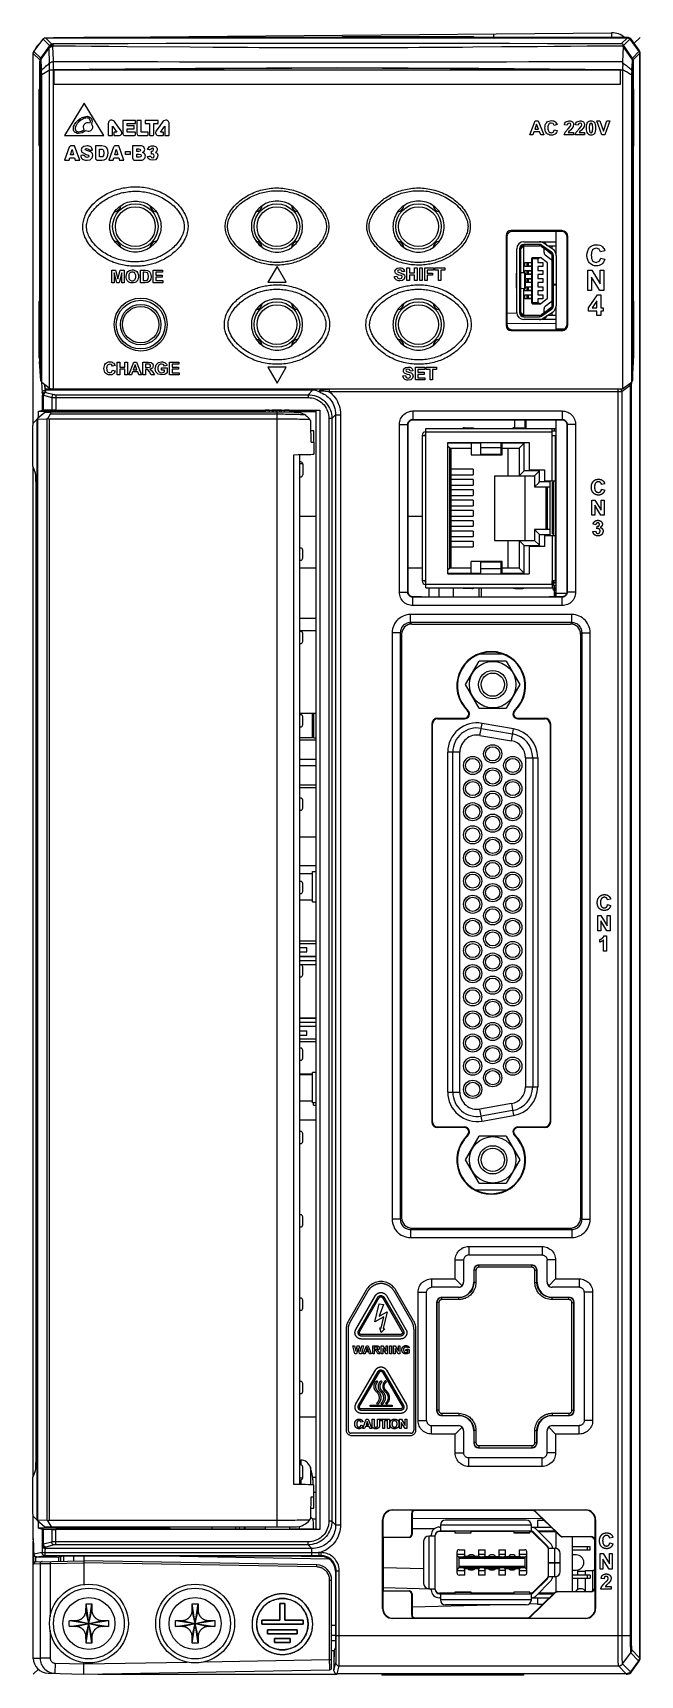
# Model space of a CAD drawing. Header units: millimetres. Extents: x -5560 to -5500, y 1017 to 1179.
import ezdxf

# ---------------------------------------------------------------- set-up
doc = ezdxf.new("R2010")
doc.units = ezdxf.units.MM
doc.header["$LTSCALE"] = 32.67
doc.layers.get('0').update_dxf_attribs({"linetype": 'CONTINUOUS'})
for name, color, linetype in [('02___PRT_ALL_AXES', 7, 'CONTINUOUS'), ('03___PRT_ALL_CURVES', 7, 'CONTINUOUS'), ('FEAT', 7, 'CONTINUOUS')]:
    doc.layers.add(name, color=color, linetype=linetype)

msp = doc.modelspace()

# ---------------------------------------------------------------- linework, layer by layer
at = {"color": 7, "linetype": 'Continuous'}
for p, q in [((-5559.93, 1177.42), (-5559.03, 1178.65)), ((-5558.38, 1178), (-5559.03, 1178.65)), ((-5558.16, 1178.15), (-5558.79, 1178.77)), ((-5558.79, 1178.77), (-5501.25, 1178.77)), ((-5554.99, 1178.81), (-5558, 1178.79)), ((-5557.99, 1178.81), (-5557.54, 1178.81)), ((-5554.99, 1178.77), (-5554.99, 1178.81)), ((-5501.24, 1178.81), (-5554.99, 1178.81)), ((-5552.19, 1178.84), (-5502.8, 1179.27)), ((-5529.42, 1178.81), (-5529.42, 1178.9)), ((-5529.42, 1178.9), (-5516.42, 1178.9)), ((-5516.42, 1178.81), (-5516.42, 1178.9)), ((-5502.8, 1179.24), (-5502.8, 1179.09)), ((-5501.85, 1178.17), (-5501.25, 1178.77)), ((-5501.63, 1178.03), (-5501, 1178.65)), ((-5501, 1178.65), (-5500.1, 1177.42)), ((-5500.08, 1177.54), (-5500.84, 1178.6)), ((-5499.99, 1178.81), (-5500.57, 1178.23)), ((-5559.99, 1140.66), (-5559.99, 1177.24)), ((-5559.33, 1176.59), (-5559.99, 1177.24)), ((-5559.26, 1176.75), (-5559.93, 1177.42)), ((-5558.42, 1177.95), (-5559.23, 1176.8)), ((-5559.22, 1176.66), (-5558.47, 1177.72)), ((-5558.47, 1177.72), (-5558.42, 1176.22)), ((-5558.39, 1178), (-5558.39, 1177.99)), ((-5558.12, 1177.99), (-5557.34, 1177.98)), ((-5558.02, 1178.16), (-5558.07, 1178.16)), ((-5558.07, 1178.01), (-5558.07, 1177.99)), ((-5557.34, 1177.98), (-5555.82, 1177.97)), ((-5555.82, 1177.97), (-5554.22, 1177.96)), ((-5554.22, 1177.96), (-5552.53, 1177.95)), ((-5552.53, 1177.95), (-5550.72, 1177.93)), ((-5550.72, 1177.93), (-5544.49, 1177.88)), ((-5544.49, 1177.88), (-5542.23, 1177.86)), ((-5513.65, 1177.9), (-5510.15, 1177.93)), ((-5510.15, 1177.93), (-5508.5, 1177.94)), ((-5508.5, 1177.94), (-5506.88, 1177.95)), ((-5501.66, 1177.91), (-5501.72, 1176.39)), ((-5500.76, 1176.8), (-5501.71, 1178.15)), ((-5501.71, 1178.15), (-5501.71, 1178.15)), ((-5500.86, 1176.79), (-5501.66, 1177.91)), ((-5500.75, 1176.77), (-5500.1, 1177.42)), ((-5500.67, 1176.61), (-5500.04, 1177.24)), ((-5500.04, 1177.24), (-5500.04, 1018.43)), ((-5499.99, 1018.37), (-5499.99, 1177.25)), ((-5559.32, 1176.51), (-5559.37, 1176.4)), ((-5559.37, 1176.4), (-5559.37, 1173.46)), ((-5559.33, 1176.59), (-5559.28, 1176.71)), ((-5558.82, 1175.34), (-5558.66, 1175.43)), ((-5558.42, 1176.22), (-5558.42, 1176.21)), ((-5558.41, 1175.58), (-5558.41, 1175.57)), ((-5558.34, 1175.58), (-5558.41, 1175.58)), ((-5558.41, 1175.57), (-5558.41, 1144.11)), ((-5558.01, 1175.57), (-5558.41, 1175.57)), ((-5558.26, 1175.58), (-5558.34, 1175.58)), ((-5558.11, 1175.59), (-5558.26, 1175.58)), ((-5558.01, 1175.59), (-5558.11, 1175.59)), ((-5558.02, 1176.4), (-5558.02, 1176.39)), ((-5558.02, 1176.39), (-5558.02, 1176.22)), ((-5558.02, 1176.22), (-5558.01, 1175.76)), ((-5558.01, 1175.76), (-5558.01, 1175.59)), ((-5552.07, 1175.63), (-5558.01, 1175.57)), ((-5558.01, 1175.59), (-5558.01, 1175.57)), ((-5558.01, 1175.57), (-5558.01, 1143.99)), ((-5543.94, 1175.74), (-5557.95, 1175.61)), ((-5557.95, 1175.58), (-5557.95, 1174.18)), ((-5501.93, 1175.58), (-5557.95, 1175.58)), ((-5547.72, 1176.39), (-5549.88, 1176.39)), ((-5545.55, 1176.38), (-5547.72, 1176.39)), ((-5540.03, 1176.37), (-5545.55, 1176.38)), ((-5536.94, 1175.78), (-5543.94, 1175.74)), ((-5537.79, 1176.37), (-5540.03, 1176.37)), ((-5535.55, 1176.36), (-5537.79, 1176.37)), ((-5529.94, 1175.79), (-5536.94, 1175.78)), ((-5522.93, 1175.78), (-5529.94, 1175.79)), ((-5522.13, 1176.37), (-5524.36, 1176.36)), ((-5515.93, 1175.74), (-5522.93, 1175.78)), ((-5521.01, 1176.37), (-5522.13, 1176.37)), ((-5501.93, 1175.61), (-5515.93, 1175.74)), ((-5511, 1176.39), (-5513.19, 1176.38)), ((-5507.81, 1175.63), (-5509.93, 1175.65)), ((-5501.93, 1174.18), (-5501.93, 1175.58)), ((-5500.77, 1176.66), (-5500.86, 1176.79)), ((-5500.76, 1176.7), (-5500.77, 1176.66)), ((-5500.76, 1176.79), (-5500.76, 1176.8)), ((-5500.68, 1176.43), (-5500.74, 1175.38)), ((-5500.66, 1176.59), (-5500.71, 1176.71)), ((-5500.63, 1176.4), (-5500.67, 1176.51)), ((-5500.63, 1173.46), (-5500.63, 1176.4)), ((-5559.37, 1173.73), (-5559.42, 1173.74)), ((-5559.25, 1175.17), (-5559.25, 1175.23)), ((-5559.25, 1144.82), (-5559.25, 1175.17)), ((-5559.25, 1175.13), (-5559.15, 1175.13)), ((-5559.15, 1175.13), (-5558.99, 1175.24)), ((-5559.15, 1144.67), (-5559.15, 1175.13)), ((-5558.99, 1175.24), (-5558.82, 1175.34)), ((-5557.95, 1174.18), (-5501.93, 1174.18)), ((-5500.84, 1175.13), (-5500.84, 1144.67)), ((-5500.75, 1175.13), (-5500.84, 1175.13)), ((-5500.75, 1175.17), (-5500.75, 1144.82)), ((-5500.61, 1173.74), (-5500.63, 1173.74)), ((-5559.44, 1173.34), (-5559.44, 1168.45)), ((-5559.44, 1173.34), (-5559.36, 1173.33)), ((-5559.37, 1173.46), (-5559.26, 1173.46)), ((-5559.36, 1168.45), (-5559.36, 1173.33)), ((-5559.29, 1173.46), (-5559.29, 1168.38)), ((-5559.26, 1168.38), (-5559.26, 1173.46)), ((-5554.95, 1172.3), (-5556.89, 1169.12)), ((-5553.03, 1169.12), (-5554.95, 1172.3)), ((-5500.74, 1173.46), (-5500.74, 1168.38)), ((-5500.74, 1173.46), (-5500.63, 1173.46)), ((-5500.6, 1173.34), (-5500.67, 1173.33)), ((-5500.67, 1173.33), (-5500.67, 1168.45)), ((-5500.6, 1168.45), (-5500.6, 1173.34)), ((-5555.77, 1170.4), (-5555.59, 1170.58)), ((-5555.59, 1170.58), (-5555.39, 1170.75)), ((-5555.29, 1170.61), (-5555.48, 1170.46)), ((-5555.39, 1170.75), (-5555.16, 1170.88)), ((-5555.09, 1170.73), (-5555.29, 1170.61)), ((-5555.16, 1170.88), (-5555.05, 1170.93)), ((-5554.98, 1170.78), (-5555.09, 1170.73)), ((-5555.05, 1170.93), (-5554.93, 1170.97)), ((-5554.88, 1170.81), (-5554.98, 1170.78)), ((-5554.93, 1170.97), (-5554.8, 1171)), ((-5554.78, 1170.83), (-5554.88, 1170.81)), ((-5554.8, 1171), (-5554.68, 1171.01)), ((-5554.68, 1170.84), (-5554.78, 1170.83)), ((-5554.68, 1171.01), (-5554.57, 1171)), ((-5554.68, 1170.84), (-5554.68, 1170.84)), ((-5554.6, 1170.83), (-5554.68, 1170.84)), ((-5554.53, 1170.81), (-5554.6, 1170.83)), ((-5554.57, 1171), (-5554.47, 1170.97)), ((-5554.48, 1170.79), (-5554.53, 1170.81)), ((-5554.43, 1170.75), (-5554.48, 1170.79)), ((-5554.47, 1170.97), (-5554.39, 1170.93)), ((-5554.35, 1170.53), (-5554.43, 1170.75)), ((-5554.39, 1170.93), (-5554.31, 1170.87)), ((-5554.38, 1170.35), (-5554.35, 1170.53)), ((-5554.31, 1170.87), (-5554.26, 1170.8)), ((-5554.26, 1170.8), (-5554.21, 1170.71)), ((-5554.18, 1170.53), (-5554.24, 1170.24)), ((-5554.21, 1170.71), (-5554.19, 1170.62)), ((-5554.19, 1170.62), (-5554.18, 1170.53)), ((-5552.52, 1170.49), (-5552.55, 1170.43)), ((-5552.48, 1170.54), (-5552.52, 1170.49)), ((-5552.43, 1170.58), (-5552.48, 1170.54)), ((-5552.37, 1170.61), (-5552.43, 1170.58)), ((-5552.31, 1170.63), (-5552.37, 1170.61)), ((-5552.24, 1170.63), (-5552.31, 1170.63)), ((-5552.03, 1170.55), (-5552.24, 1170.63)), ((-5551.96, 1170.48), (-5552.03, 1170.55)), ((-5551.59, 1169.96), (-5551.96, 1170.48)), ((-5551.96, 1170.48), (-5551.96, 1170.48)), ((-5551.13, 1170.6), (-5551.15, 1170.6)), ((-5551.15, 1170.6), (-5551.15, 1170.59)), ((-5551.15, 1170.59), (-5551.15, 1169.29)), ((-5549.91, 1170.6), (-5551.13, 1170.6)), ((-5549.9, 1170.6), (-5549.91, 1170.6)), ((-5549.9, 1170.59), (-5549.9, 1170.6)), ((-5549.9, 1170.31), (-5549.9, 1170.59)), ((-5549.74, 1170.6), (-5549.76, 1170.59)), ((-5549.76, 1170.59), (-5549.76, 1169.3)), ((-5549.36, 1170.6), (-5549.74, 1170.6)), ((-5549.35, 1170.6), (-5549.36, 1170.6)), ((-5549.34, 1170.59), (-5549.35, 1170.6)), ((-5549.34, 1169.43), (-5549.34, 1170.59)), ((-5548.93, 1170.6), (-5548.94, 1170.59)), ((-5548.94, 1170.59), (-5548.94, 1170.31)), ((-5548.92, 1170.6), (-5548.93, 1170.6)), ((-5547.65, 1170.6), (-5548.92, 1170.6)), ((-5547.63, 1170.59), (-5547.65, 1170.6)), ((-5547.63, 1170.31), (-5547.63, 1170.59)), ((-5547.19, 1170.48), (-5547.55, 1169.96)), ((-5547.12, 1170.55), (-5547.19, 1170.48)), ((-5546.9, 1170.63), (-5547.12, 1170.55)), ((-5546.83, 1170.63), (-5546.9, 1170.63)), ((-5546.77, 1170.61), (-5546.83, 1170.63)), ((-5546.71, 1170.58), (-5546.77, 1170.61)), ((-5546.66, 1170.53), (-5546.71, 1170.58)), ((-5546.62, 1170.48), (-5546.66, 1170.53)), ((-5546.59, 1170.43), (-5546.62, 1170.48)), ((-5510.9, 1169.16), (-5510.36, 1170.56)), ((-5510.36, 1170.56), (-5510.06, 1170.56)), ((-5510.06, 1170.56), (-5509.5, 1169.16)), ((-5509.22, 1170.39), (-5509.13, 1170.48)), ((-5509.13, 1170.48), (-5509.02, 1170.54)), ((-5509.02, 1170.54), (-5508.89, 1170.57)), ((-5508.89, 1170.57), (-5508.75, 1170.58)), ((-5508.75, 1170.58), (-5508.63, 1170.57)), ((-5508.63, 1170.57), (-5508.52, 1170.55)), ((-5508.52, 1170.55), (-5508.42, 1170.5)), ((-5508.42, 1170.5), (-5508.34, 1170.43)), ((-5507.32, 1170.47), (-5507, 1170.57)), ((-5507, 1170.57), (-5506.91, 1170.56)), ((-5506.91, 1170.56), (-5506.82, 1170.54)), ((-5506.82, 1170.54), (-5506.74, 1170.5)), ((-5506.74, 1170.5), (-5506.68, 1170.45)), ((-5506.23, 1170.47), (-5505.92, 1170.57)), ((-5505.92, 1170.57), (-5505.82, 1170.56)), ((-5505.82, 1170.56), (-5505.74, 1170.54)), ((-5505.74, 1170.54), (-5505.66, 1170.5)), ((-5505.66, 1170.5), (-5505.6, 1170.45)), ((-5505.16, 1170.42), (-5505.1, 1170.49)), ((-5505.1, 1170.49), (-5505.02, 1170.53)), ((-5505.02, 1170.53), (-5504.94, 1170.56)), ((-5504.94, 1170.56), (-5504.84, 1170.57)), ((-5504.84, 1170.57), (-5504.75, 1170.56)), ((-5504.75, 1170.56), (-5504.66, 1170.53)), ((-5504.66, 1170.53), (-5504.59, 1170.48)), ((-5504.59, 1170.48), (-5504.53, 1170.42)), ((-5503.77, 1169.16), (-5504.27, 1170.56)), ((-5504.27, 1170.56), (-5503.97, 1170.56)), ((-5503.97, 1170.56), (-5503.61, 1169.53)), ((-5503.61, 1169.53), (-5503.27, 1170.56)), ((-5502.97, 1170.56), (-5503.47, 1169.16)), ((-5503.27, 1170.56), (-5502.97, 1170.56)), ((-5556.89, 1169.12), (-5553.03, 1169.12)), ((-5556.03, 1169.78), (-5556.02, 1169.88)), ((-5556.03, 1169.76), (-5556.03, 1169.78)), ((-5556.02, 1169.69), (-5556.03, 1169.76)), ((-5556.02, 1169.88), (-5556, 1169.99)), ((-5556, 1169.61), (-5556.02, 1169.69)), ((-5556, 1169.99), (-5555.96, 1170.09)), ((-5555.96, 1169.54), (-5556, 1169.61)), ((-5555.96, 1170.09), (-5555.91, 1170.19)), ((-5555.91, 1169.47), (-5555.96, 1169.54)), ((-5555.91, 1170.19), (-5555.77, 1170.4)), ((-5555.84, 1169.41), (-5555.91, 1169.47)), ((-5555.84, 1169.94), (-5555.86, 1169.85)), ((-5555.86, 1169.85), (-5555.86, 1169.78)), ((-5555.86, 1169.78), (-5555.86, 1169.76)), ((-5555.86, 1169.76), (-5555.79, 1169.58)), ((-5555.8, 1170.02), (-5555.84, 1169.94)), ((-5555.76, 1169.36), (-5555.84, 1169.41)), ((-5555.76, 1170.11), (-5555.8, 1170.02)), ((-5555.79, 1169.58), (-5555.74, 1169.54)), ((-5555.64, 1170.29), (-5555.76, 1170.11)), ((-5555.66, 1169.32), (-5555.76, 1169.36)), ((-5555.74, 1169.54), (-5555.69, 1169.51)), ((-5555.69, 1169.51), (-5555.62, 1169.49)), ((-5555.54, 1169.31), (-5555.66, 1169.32)), ((-5555.48, 1170.46), (-5555.64, 1170.29)), ((-5555.62, 1169.49), (-5555.54, 1169.48)), ((-5555.54, 1169.48), (-5555.51, 1169.48)), ((-5555.51, 1169.31), (-5555.54, 1169.31)), ((-5555.51, 1169.48), (-5555.38, 1169.49)), ((-5555.34, 1169.33), (-5555.51, 1169.31)), ((-5555.38, 1169.49), (-5555.24, 1169.53)), ((-5555.17, 1169.38), (-5555.34, 1169.33)), ((-5555.24, 1169.53), (-5555.1, 1169.59)), ((-5555, 1169.46), (-5555.17, 1169.38)), ((-5555.1, 1169.59), (-5554.95, 1169.68)), ((-5555.04, 1169.94), (-5555.03, 1170.03)), ((-5554.95, 1169.68), (-5555.04, 1169.94)), ((-5555.03, 1170.03), (-5555, 1170.12)), ((-5555, 1170.12), (-5554.96, 1170.2)), ((-5554.83, 1169.56), (-5555, 1169.46)), ((-5554.96, 1170.2), (-5554.9, 1170.26)), ((-5554.9, 1170.26), (-5554.84, 1170.32)), ((-5554.84, 1170.32), (-5554.76, 1170.36)), ((-5554.83, 1169.56), (-5554.83, 1169.56)), ((-5554.58, 1169.49), (-5554.83, 1169.56)), ((-5554.76, 1170.36), (-5554.67, 1170.39)), ((-5554.67, 1170.39), (-5554.58, 1170.4)), ((-5554.58, 1170.4), (-5554.38, 1170.35)), ((-5554.49, 1169.5), (-5554.58, 1169.49)), ((-5554.41, 1169.53), (-5554.49, 1169.5)), ((-5554.33, 1169.57), (-5554.41, 1169.53)), ((-5554.26, 1169.62), (-5554.33, 1169.57)), ((-5554.21, 1169.69), (-5554.26, 1169.62)), ((-5554.24, 1170.24), (-5554.2, 1170.18)), ((-5554.17, 1169.77), (-5554.21, 1169.69)), ((-5554.2, 1170.18), (-5554.16, 1170.11)), ((-5554.14, 1169.85), (-5554.17, 1169.77)), ((-5554.16, 1170.11), (-5554.14, 1170.03)), ((-5554.14, 1170.03), (-5554.13, 1169.94)), ((-5554.13, 1169.94), (-5554.14, 1169.85)), ((-5552.57, 1170.36), (-5552.58, 1170.3)), ((-5552.58, 1170.3), (-5552.58, 1169.78)), ((-5552.58, 1169.78), (-5552.58, 1169.14)), ((-5552.58, 1169.14), (-5552.58, 1169.13)), ((-5552.58, 1169.13), (-5552.56, 1169.12)), ((-5552.55, 1170.43), (-5552.57, 1170.36)), ((-5552.56, 1169.12), (-5552.17, 1169.12)), ((-5552.17, 1169.12), (-5552.16, 1169.13)), ((-5552.16, 1169.13), (-5552.15, 1169.14)), ((-5552.15, 1169.14), (-5552.15, 1170.04)), ((-5552.15, 1170.04), (-5551.73, 1169.43)), ((-5552, 1169.43), (-5552.02, 1169.42)), ((-5552.02, 1169.42), (-5552.02, 1169.41)), ((-5552.02, 1169.41), (-5552.02, 1169.14)), ((-5552.02, 1169.14), (-5552.02, 1169.13)), ((-5552.02, 1169.13), (-5552, 1169.12)), ((-5551.73, 1169.43), (-5552, 1169.43)), ((-5552, 1169.12), (-5551.48, 1169.12)), ((-5551.28, 1169.52), (-5551.59, 1169.96)), ((-5551.48, 1169.12), (-5551.38, 1169.14)), ((-5551.38, 1169.14), (-5551.3, 1169.19)), ((-5551.3, 1169.19), (-5551.25, 1169.27)), ((-5551.23, 1169.37), (-5551.28, 1169.52)), ((-5551.25, 1169.27), (-5551.23, 1169.37)), ((-5551.15, 1169.29), (-5551.09, 1169.17)), ((-5551.09, 1169.17), (-5550.97, 1169.12)), ((-5550.97, 1169.12), (-5549.98, 1169.12)), ((-5550.72, 1169.43), (-5550.72, 1169.76)), ((-5550.72, 1169.76), (-5550.03, 1169.76)), ((-5549.91, 1169.43), (-5550.72, 1169.43)), ((-5550.71, 1170.06), (-5550.71, 1170.29)), ((-5550.71, 1170.29), (-5549.91, 1170.29)), ((-5550.03, 1170.06), (-5550.71, 1170.06)), ((-5550.01, 1170.06), (-5550.03, 1170.06)), ((-5550.03, 1169.76), (-5550.01, 1169.76)), ((-5550.01, 1170.05), (-5550.01, 1170.06)), ((-5550.01, 1169.77), (-5550.01, 1170.05)), ((-5550.01, 1169.76), (-5550.01, 1169.77)), ((-5549.98, 1169.12), (-5549.92, 1169.15)), ((-5549.92, 1169.15), (-5549.9, 1169.17)), ((-5549.91, 1170.29), (-5549.9, 1170.3)), ((-5549.9, 1169.43), (-5549.91, 1169.43)), ((-5549.9, 1170.3), (-5549.9, 1170.31)), ((-5549.9, 1169.41), (-5549.9, 1169.43)), ((-5549.9, 1169.19), (-5549.9, 1169.41)), ((-5549.9, 1169.18), (-5549.9, 1169.19)), ((-5549.9, 1169.17), (-5549.9, 1169.18)), ((-5549.76, 1169.3), (-5549.7, 1169.16)), ((-5549.7, 1169.16), (-5549.58, 1169.12)), ((-5549.58, 1169.12), (-5548.69, 1169.12)), ((-5548.64, 1169.43), (-5549.34, 1169.43)), ((-5548.94, 1170.31), (-5548.93, 1170.3)), ((-5548.93, 1170.3), (-5548.92, 1170.29)), ((-5548.92, 1170.29), (-5548.49, 1170.29)), ((-5548.69, 1169.12), (-5548.64, 1169.15)), ((-5548.63, 1169.42), (-5548.64, 1169.43)), ((-5548.64, 1169.15), (-5548.62, 1169.2)), ((-5548.62, 1169.41), (-5548.63, 1169.42)), ((-5548.62, 1169.2), (-5548.62, 1169.41)), ((-5548.49, 1170.29), (-5548.49, 1169.14)), ((-5548.49, 1169.14), (-5548.49, 1169.13)), ((-5548.49, 1169.13), (-5548.47, 1169.12)), ((-5548.47, 1169.12), (-5548.15, 1169.12)), ((-5548.15, 1169.12), (-5548.1, 1169.14)), ((-5548.1, 1169.14), (-5548.07, 1169.21)), ((-5548.07, 1169.21), (-5548.07, 1170.3)), ((-5548.07, 1170.3), (-5547.65, 1170.3)), ((-5547.86, 1169.52), (-5547.91, 1169.37)), ((-5547.91, 1169.37), (-5547.89, 1169.27)), ((-5547.89, 1169.27), (-5547.84, 1169.19)), ((-5547.55, 1169.96), (-5547.86, 1169.52)), ((-5547.84, 1169.19), (-5547.76, 1169.14)), ((-5547.76, 1169.14), (-5547.66, 1169.12)), ((-5547.66, 1169.12), (-5547.14, 1169.12)), ((-5547.65, 1170.3), (-5547.64, 1170.3)), ((-5547.64, 1170.3), (-5547.63, 1170.31)), ((-5547.41, 1169.43), (-5546.99, 1170.04)), ((-5547.14, 1169.43), (-5547.41, 1169.43)), ((-5547.13, 1169.42), (-5547.14, 1169.43)), ((-5547.14, 1169.12), (-5547.13, 1169.13)), ((-5547.12, 1169.41), (-5547.13, 1169.42)), ((-5547.13, 1169.13), (-5547.12, 1169.14)), ((-5547.12, 1169.14), (-5547.12, 1169.41)), ((-5546.99, 1170.04), (-5546.99, 1169.14)), ((-5546.99, 1169.14), (-5546.98, 1169.13)), ((-5546.98, 1169.13), (-5546.97, 1169.12)), ((-5546.97, 1169.12), (-5546.58, 1169.12)), ((-5546.57, 1170.36), (-5546.59, 1170.43)), ((-5546.58, 1169.12), (-5546.57, 1169.13)), ((-5546.56, 1170.3), (-5546.57, 1170.36)), ((-5546.57, 1169.13), (-5546.56, 1169.14)), ((-5546.56, 1169.14), (-5546.56, 1170.3)), ((-5510.61, 1169.16), (-5510.9, 1169.16)), ((-5510.49, 1169.48), (-5510.61, 1169.16)), ((-5509.93, 1169.48), (-5510.49, 1169.48)), ((-5510.22, 1170.23), (-5510.4, 1169.72)), ((-5510.4, 1169.72), (-5510.02, 1169.72)), ((-5510.02, 1169.72), (-5510.22, 1170.23)), ((-5509.81, 1169.16), (-5509.93, 1169.48)), ((-5509.5, 1169.16), (-5509.81, 1169.16)), ((-5509.4, 1169.85), (-5509.39, 1170.01)), ((-5509.39, 1169.69), (-5509.4, 1169.85)), ((-5509.39, 1170.01), (-5509.36, 1170.16)), ((-5509.36, 1169.56), (-5509.39, 1169.69)), ((-5509.36, 1170.16), (-5509.3, 1170.29)), ((-5509.3, 1169.43), (-5509.36, 1169.56)), ((-5509.3, 1170.29), (-5509.22, 1170.39)), ((-5509.23, 1169.33), (-5509.3, 1169.43)), ((-5509.13, 1169.25), (-5509.23, 1169.33)), ((-5509.02, 1169.19), (-5509.13, 1169.25)), ((-5509.09, 1170.09), (-5509.11, 1169.99)), ((-5509.11, 1169.99), (-5509.11, 1169.87)), ((-5509.11, 1169.87), (-5509.11, 1169.75)), ((-5509.11, 1169.75), (-5509.09, 1169.64)), ((-5509.06, 1170.17), (-5509.09, 1170.09)), ((-5509.09, 1169.64), (-5509.06, 1169.56)), ((-5509.02, 1170.23), (-5509.06, 1170.17)), ((-5509.06, 1169.56), (-5509.02, 1169.49)), ((-5508.97, 1170.28), (-5509.02, 1170.23)), ((-5509.02, 1169.49), (-5508.97, 1169.45)), ((-5508.9, 1169.15), (-5509.02, 1169.19)), ((-5508.91, 1170.32), (-5508.97, 1170.28)), ((-5508.97, 1169.45), (-5508.91, 1169.41)), ((-5508.84, 1170.34), (-5508.91, 1170.32)), ((-5508.91, 1169.41), (-5508.84, 1169.39)), ((-5508.77, 1169.14), (-5508.9, 1169.15)), ((-5508.77, 1170.34), (-5508.84, 1170.34)), ((-5508.84, 1169.39), (-5508.77, 1169.38)), ((-5508.57, 1170.28), (-5508.77, 1170.34)), ((-5508.77, 1169.38), (-5508.58, 1169.45)), ((-5508.66, 1169.15), (-5508.77, 1169.14)), ((-5508.56, 1169.17), (-5508.66, 1169.15)), ((-5508.58, 1169.45), (-5508.46, 1169.68)), ((-5508.47, 1170.11), (-5508.57, 1170.28)), ((-5508.48, 1169.2), (-5508.56, 1169.17)), ((-5508.4, 1169.25), (-5508.48, 1169.2)), ((-5508.19, 1170.18), (-5508.47, 1170.11)), ((-5508.46, 1169.68), (-5508.19, 1169.59)), ((-5508.33, 1169.31), (-5508.4, 1169.25)), ((-5508.34, 1170.43), (-5508.19, 1170.18)), ((-5508.27, 1169.39), (-5508.33, 1169.31)), ((-5508.23, 1169.48), (-5508.27, 1169.39)), ((-5508.19, 1169.59), (-5508.23, 1169.48)), ((-5507.5, 1169.16), (-5507.41, 1169.43)), ((-5506.56, 1169.16), (-5507.5, 1169.16)), ((-5507.47, 1170.15), (-5507.45, 1170.26)), ((-5507.2, 1170.13), (-5507.47, 1170.15)), ((-5507.45, 1170.26), (-5507.42, 1170.34)), ((-5507.42, 1170.34), (-5507.37, 1170.41)), ((-5507.41, 1169.43), (-5507.11, 1169.77)), ((-5507.37, 1170.41), (-5507.32, 1170.47)), ((-5507.14, 1170.29), (-5507.2, 1170.13)), ((-5507.01, 1170.34), (-5507.14, 1170.29)), ((-5507.11, 1169.77), (-5506.89, 1169.99)), ((-5507.04, 1169.49), (-5507.09, 1169.41)), ((-5507.09, 1169.41), (-5506.56, 1169.41)), ((-5506.88, 1169.64), (-5507.04, 1169.49)), ((-5506.88, 1170.3), (-5507.01, 1170.34)), ((-5506.89, 1169.99), (-5506.83, 1170.16)), ((-5506.83, 1170.16), (-5506.88, 1170.3)), ((-5506.7, 1169.82), (-5506.88, 1169.64)), ((-5506.6, 1170), (-5506.7, 1169.82)), ((-5506.68, 1170.45), (-5506.63, 1170.4)), ((-5506.63, 1170.4), (-5506.59, 1170.33)), ((-5506.56, 1170.18), (-5506.6, 1170)), ((-5506.59, 1170.33), (-5506.57, 1170.26)), ((-5506.57, 1170.26), (-5506.56, 1170.18)), ((-5506.56, 1169.41), (-5506.56, 1169.16)), ((-5506.41, 1169.16), (-5506.32, 1169.43)), ((-5505.48, 1169.16), (-5506.41, 1169.16)), ((-5506.38, 1170.15), (-5506.37, 1170.26)), ((-5506.12, 1170.13), (-5506.38, 1170.15)), ((-5506.37, 1170.26), (-5506.33, 1170.34)), ((-5506.33, 1170.34), (-5506.29, 1170.41)), ((-5506.32, 1169.43), (-5506.02, 1169.77)), ((-5506.29, 1170.41), (-5506.23, 1170.47)), ((-5506.06, 1170.29), (-5506.12, 1170.13)), ((-5505.93, 1170.34), (-5506.06, 1170.29)), ((-5506.02, 1169.77), (-5505.8, 1169.99)), ((-5505.95, 1169.49), (-5506.01, 1169.41)), ((-5506.01, 1169.41), (-5505.48, 1169.41)), ((-5505.79, 1169.64), (-5505.95, 1169.49)), ((-5505.79, 1170.3), (-5505.93, 1170.34)), ((-5505.8, 1169.99), (-5505.75, 1170.16)), ((-5505.75, 1170.16), (-5505.79, 1170.3)), ((-5505.62, 1169.82), (-5505.79, 1169.64)), ((-5505.51, 1170), (-5505.62, 1169.82)), ((-5505.6, 1170.45), (-5505.54, 1170.4)), ((-5505.54, 1170.4), (-5505.51, 1170.33)), ((-5505.51, 1170.33), (-5505.49, 1170.26)), ((-5505.48, 1170.18), (-5505.51, 1170)), ((-5505.49, 1170.26), (-5505.48, 1170.18)), ((-5505.48, 1169.41), (-5505.48, 1169.16)), ((-5505.3, 1169.86), (-5505.29, 1170.04)), ((-5505.29, 1169.67), (-5505.3, 1169.86)), ((-5505.29, 1170.04), (-5505.26, 1170.19)), ((-5505.27, 1169.52), (-5505.29, 1169.67)), ((-5505.23, 1169.39), (-5505.27, 1169.52)), ((-5505.26, 1170.19), (-5505.22, 1170.32)), ((-5505.17, 1169.3), (-5505.23, 1169.39)), ((-5505.22, 1170.32), (-5505.16, 1170.42)), ((-5505.11, 1169.23), (-5505.17, 1169.3)), ((-5505.03, 1169.18), (-5505.11, 1169.23)), ((-5504.94, 1169.15), (-5505.03, 1169.18)), ((-5504.99, 1170.2), (-5505.02, 1169.85)), ((-5505.02, 1169.85), (-5504.99, 1169.52)), ((-5504.93, 1170.31), (-5504.99, 1170.2)), ((-5504.99, 1169.52), (-5504.93, 1169.39)), ((-5504.84, 1169.14), (-5504.94, 1169.15)), ((-5504.84, 1170.34), (-5504.93, 1170.31)), ((-5504.93, 1169.39), (-5504.84, 1169.36)), ((-5504.76, 1170.31), (-5504.84, 1170.34)), ((-5504.84, 1169.36), (-5504.76, 1169.39)), ((-5504.75, 1169.15), (-5504.84, 1169.14)), ((-5504.7, 1170.19), (-5504.76, 1170.31)), ((-5504.76, 1169.39), (-5504.7, 1169.5)), ((-5504.66, 1169.18), (-5504.75, 1169.15)), ((-5504.67, 1169.85), (-5504.7, 1170.19)), ((-5504.7, 1169.5), (-5504.67, 1169.85)), ((-5504.59, 1169.22), (-5504.66, 1169.18)), ((-5504.53, 1169.28), (-5504.59, 1169.22)), ((-5504.53, 1170.42), (-5504.47, 1170.32)), ((-5504.47, 1169.38), (-5504.53, 1169.28)), ((-5504.47, 1170.32), (-5504.43, 1170.19)), ((-5504.43, 1169.51), (-5504.47, 1169.38)), ((-5504.43, 1170.19), (-5504.4, 1170.04)), ((-5504.4, 1169.67), (-5504.43, 1169.51)), ((-5504.4, 1170.04), (-5504.39, 1169.85)), ((-5504.39, 1169.85), (-5504.4, 1169.67)), ((-5503.47, 1169.16), (-5503.77, 1169.16)), ((-5559.44, 1168.45), (-5559.36, 1168.45)), ((-5559.42, 1168.05), (-5559.37, 1168.05)), ((-5559.37, 1168.38), (-5559.37, 1152.46)), ((-5559.26, 1168.38), (-5559.37, 1168.38)), ((-5556.43, 1167.94), (-5556.89, 1166.65)), ((-5556.4, 1168), (-5556.43, 1167.94)), ((-5556.35, 1168.04), (-5556.4, 1168)), ((-5556.3, 1168.07), (-5556.35, 1168.04)), ((-5556.23, 1168.08), (-5556.3, 1168.07)), ((-5556.3, 1167.2), (-5556.15, 1167.71)), ((-5555.92, 1168.08), (-5556.23, 1168.08)), ((-5556.15, 1167.71), (-5556, 1167.2)), ((-5555.4, 1166.65), (-5555.92, 1168.08)), ((-5555.19, 1167.88), (-5555.25, 1167.68)), ((-5555.25, 1167.68), (-5555.24, 1167.6)), ((-5555.24, 1167.6), (-5555.22, 1167.53)), ((-5555.22, 1167.53), (-5555.18, 1167.47)), ((-5555.01, 1168.03), (-5555.19, 1167.88)), ((-5555.18, 1167.47), (-5555.13, 1167.41)), ((-5555.13, 1167.41), (-5554.75, 1167.24)), ((-5554.68, 1168.08), (-5555.01, 1168.03)), ((-5554.87, 1167.72), (-5554.83, 1167.79)), ((-5554.84, 1167.66), (-5554.87, 1167.72)), ((-5554.7, 1167.61), (-5554.84, 1167.66)), ((-5554.83, 1167.79), (-5554.72, 1167.83)), ((-5554.75, 1167.24), (-5554.54, 1167.16)), ((-5554.72, 1167.83), (-5554.59, 1167.78)), ((-5554.31, 1167.49), (-5554.7, 1167.61)), ((-5554.56, 1168.08), (-5554.68, 1168.08)), ((-5554.59, 1167.78), (-5554.56, 1167.76)), ((-5554.46, 1168.06), (-5554.56, 1168.08)), ((-5554.56, 1167.76), (-5554.36, 1167.66)), ((-5554.37, 1168.03), (-5554.46, 1168.06)), ((-5554.29, 1167.99), (-5554.37, 1168.03)), ((-5554.36, 1167.66), (-5554.14, 1167.67)), ((-5554.15, 1167.33), (-5554.31, 1167.49)), ((-5554.23, 1167.93), (-5554.29, 1167.99)), ((-5554.19, 1167.86), (-5554.23, 1167.93)), ((-5554.16, 1167.77), (-5554.19, 1167.86)), ((-5554.14, 1167.67), (-5554.16, 1167.77)), ((-5554.09, 1167.13), (-5554.15, 1167.33)), ((-5553.85, 1168.08), (-5553.85, 1166.88)), ((-5553.22, 1168.08), (-5553.85, 1168.08)), ((-5553.43, 1166.98), (-5553.43, 1167.76)), ((-5553.43, 1167.76), (-5553.32, 1167.76)), ((-5553.32, 1167.76), (-5553.25, 1167.75)), ((-5553.25, 1167.75), (-5553.18, 1167.74)), ((-5552.92, 1168.03), (-5553.22, 1168.08)), ((-5553.18, 1167.74), (-5553.13, 1167.71)), ((-5553.13, 1167.71), (-5553.09, 1167.68)), ((-5553.09, 1167.68), (-5553.06, 1167.63)), ((-5553.06, 1167.63), (-5553.04, 1167.56)), ((-5553.02, 1167.37), (-5553.05, 1167.12)), ((-5553.04, 1167.56), (-5553.02, 1167.47)), ((-5553.02, 1167.47), (-5553.02, 1167.37)), ((-5552.73, 1167.88), (-5552.92, 1168.03)), ((-5552.63, 1167.65), (-5552.73, 1167.88)), ((-5552.64, 1167.02), (-5552.59, 1167.37)), ((-5552.59, 1167.37), (-5552.63, 1167.65)), ((-5552.06, 1167.94), (-5552.52, 1166.65)), ((-5552.03, 1168), (-5552.06, 1167.94)), ((-5551.98, 1168.04), (-5552.03, 1168)), ((-5551.92, 1168.07), (-5551.98, 1168.04)), ((-5551.93, 1167.2), (-5551.78, 1167.71)), ((-5551.86, 1168.08), (-5551.92, 1168.07)), ((-5551.54, 1168.08), (-5551.86, 1168.08)), ((-5551.78, 1167.71), (-5551.63, 1167.2)), ((-5551.03, 1166.65), (-5551.54, 1168.08)), ((-5550.89, 1167.23), (-5550.89, 1167.51)), ((-5550.89, 1167.51), (-5550.4, 1167.51)), ((-5550.4, 1167.23), (-5550.89, 1167.23)), ((-5550.4, 1167.51), (-5550.4, 1167.23)), ((-5550.17, 1168.08), (-5550.17, 1166.88)), ((-5549.37, 1168.08), (-5550.17, 1168.08)), ((-5549.74, 1167.52), (-5549.74, 1167.79)), ((-5549.74, 1167.79), (-5549.55, 1167.79)), ((-5549.55, 1167.52), (-5549.74, 1167.52)), ((-5549.74, 1166.96), (-5549.74, 1167.25)), ((-5549.74, 1167.25), (-5549.52, 1167.25)), ((-5549.55, 1167.79), (-5549.42, 1167.76)), ((-5549.42, 1167.56), (-5549.55, 1167.52)), ((-5549.52, 1167.25), (-5549.37, 1167.21)), ((-5549.42, 1167.76), (-5549.38, 1167.66)), ((-5549.38, 1167.66), (-5549.42, 1167.56)), ((-5549.28, 1168.08), (-5549.37, 1168.08)), ((-5549.2, 1168.06), (-5549.28, 1168.08)), ((-5549.13, 1168.03), (-5549.2, 1168.06)), ((-5549.18, 1167.42), (-5549.04, 1167.51)), ((-5548.97, 1167.29), (-5549.18, 1167.42)), ((-5549.07, 1167.98), (-5549.13, 1168.03)), ((-5548.96, 1167.73), (-5549.07, 1167.98)), ((-5549.04, 1167.51), (-5548.96, 1167.73)), ((-5548.9, 1167.06), (-5548.97, 1167.29)), ((-5548.7, 1167.73), (-5548.54, 1167.99)), ((-5548.53, 1167.69), (-5548.7, 1167.73)), ((-5548.54, 1167.99), (-5548.47, 1168.03)), ((-5548.47, 1167.69), (-5548.53, 1167.69)), ((-5548.47, 1168.03), (-5548.4, 1168.06)), ((-5548.42, 1167.71), (-5548.47, 1167.69)), ((-5548.37, 1167.74), (-5548.42, 1167.71)), ((-5548.4, 1168.06), (-5548.31, 1168.08)), ((-5548.33, 1167.78), (-5548.37, 1167.74)), ((-5548.31, 1167.8), (-5548.33, 1167.78)), ((-5548.31, 1168.08), (-5548.21, 1168.08)), ((-5548.21, 1167.85), (-5548.31, 1167.8)), ((-5548.31, 1167.27), (-5548.29, 1167.55)), ((-5548.2, 1167.3), (-5548.31, 1167.27)), ((-5548.29, 1167.55), (-5548.25, 1167.54)), ((-5548.25, 1167.54), (-5548.13, 1167.59)), ((-5548.21, 1168.08), (-5548.09, 1168.08)), ((-5548.12, 1167.81), (-5548.21, 1167.85)), ((-5548.07, 1167.24), (-5548.2, 1167.3)), ((-5548.13, 1167.59), (-5548.09, 1167.71)), ((-5548.09, 1167.71), (-5548.12, 1167.81)), ((-5548.09, 1168.08), (-5548, 1168.06)), ((-5548.03, 1167.1), (-5548.07, 1167.24)), ((-5548, 1168.06), (-5547.92, 1168.03)), ((-5547.92, 1168.03), (-5547.85, 1167.98)), ((-5547.79, 1167.57), (-5547.92, 1167.44)), ((-5547.92, 1167.44), (-5547.81, 1167.39)), ((-5547.85, 1167.98), (-5547.8, 1167.93)), ((-5547.81, 1167.39), (-5547.71, 1167.28)), ((-5547.8, 1167.93), (-5547.77, 1167.87)), ((-5547.74, 1167.73), (-5547.79, 1167.57)), ((-5547.77, 1167.87), (-5547.75, 1167.8)), ((-5547.75, 1167.8), (-5547.74, 1167.73)), ((-5547.71, 1167.28), (-5547.68, 1167.12)), ((-5500.63, 1168.38), (-5500.74, 1168.38)), ((-5500.6, 1168.45), (-5500.67, 1168.45)), ((-5500.63, 1152.46), (-5500.63, 1168.38)), ((-5500.63, 1168.05), (-5500.61, 1168.05)), ((-5556.89, 1166.65), (-5556.46, 1166.65)), ((-5556.46, 1166.65), (-5556.39, 1166.89)), ((-5556.39, 1166.89), (-5555.91, 1166.89)), ((-5556, 1167.2), (-5556.3, 1167.2)), ((-5555.91, 1166.89), (-5555.84, 1166.65)), ((-5555.84, 1166.65), (-5555.4, 1166.65)), ((-5555.08, 1167.15), (-5555.3, 1167.14)), ((-5555.3, 1167.14), (-5555.28, 1167.04)), ((-5555.28, 1167.04), (-5555.25, 1166.94)), ((-5555.25, 1166.94), (-5555.21, 1166.86)), ((-5555.21, 1166.86), (-5555.15, 1166.79)), ((-5555.15, 1166.79), (-5555.07, 1166.73)), ((-5555.02, 1167.14), (-5555.08, 1167.15)), ((-5555.07, 1166.73), (-5554.97, 1166.69)), ((-5554.96, 1167.12), (-5555.02, 1167.14)), ((-5554.97, 1166.69), (-5554.84, 1166.66)), ((-5554.91, 1167.08), (-5554.96, 1167.12)), ((-5554.87, 1167.03), (-5554.91, 1167.08)), ((-5554.85, 1167.01), (-5554.87, 1167.03)), ((-5554.67, 1166.93), (-5554.85, 1167.01)), ((-5554.84, 1166.66), (-5554.68, 1166.65)), ((-5554.68, 1166.65), (-5554.36, 1166.71)), ((-5554.54, 1166.97), (-5554.67, 1166.93)), ((-5554.54, 1167.16), (-5554.49, 1167.07)), ((-5554.49, 1167.07), (-5554.54, 1166.97)), ((-5554.36, 1166.71), (-5554.16, 1166.88)), ((-5554.16, 1166.88), (-5554.09, 1167.13)), ((-5553.85, 1166.88), (-5553.84, 1166.79)), ((-5553.84, 1166.79), (-5553.79, 1166.72)), ((-5553.79, 1166.72), (-5553.72, 1166.67)), ((-5553.72, 1166.67), (-5553.64, 1166.65)), ((-5553.64, 1166.65), (-5553.22, 1166.65)), ((-5553.33, 1166.98), (-5553.43, 1166.98)), ((-5553.14, 1167.01), (-5553.33, 1166.98)), ((-5553.22, 1166.65), (-5552.97, 1166.69)), ((-5553.05, 1167.12), (-5553.14, 1167.01)), ((-5552.97, 1166.69), (-5552.78, 1166.81)), ((-5552.78, 1166.81), (-5552.64, 1167.02)), ((-5552.52, 1166.65), (-5552.09, 1166.65)), ((-5552.09, 1166.65), (-5552.02, 1166.89)), ((-5552.02, 1166.89), (-5551.54, 1166.89)), ((-5551.63, 1167.2), (-5551.93, 1167.2)), ((-5551.54, 1166.89), (-5551.47, 1166.65)), ((-5551.47, 1166.65), (-5551.03, 1166.65)), ((-5550.17, 1166.88), (-5550.15, 1166.79)), ((-5550.15, 1166.79), (-5550.1, 1166.72)), ((-5550.1, 1166.72), (-5550.04, 1166.67)), ((-5550.04, 1166.67), (-5549.95, 1166.65)), ((-5549.95, 1166.65), (-5549.43, 1166.65)), ((-5549.52, 1166.96), (-5549.74, 1166.96)), ((-5549.37, 1167), (-5549.52, 1166.96)), ((-5549.43, 1166.65), (-5549.24, 1166.67)), ((-5549.37, 1167.21), (-5549.32, 1167.11)), ((-5549.32, 1167.11), (-5549.37, 1167)), ((-5549.24, 1166.67), (-5549.08, 1166.72)), ((-5549.08, 1166.72), (-5548.95, 1166.86)), ((-5548.95, 1166.86), (-5548.9, 1167.06)), ((-5548.71, 1167.04), (-5548.52, 1167.07)), ((-5548.62, 1166.83), (-5548.71, 1167.04)), ((-5548.45, 1166.7), (-5548.62, 1166.83)), ((-5548.52, 1167.07), (-5548.46, 1167.07)), ((-5548.46, 1167.07), (-5548.41, 1167.05)), ((-5548.18, 1166.65), (-5548.45, 1166.7)), ((-5548.41, 1167.05), (-5548.36, 1167.02)), ((-5548.36, 1167.02), (-5548.33, 1166.97)), ((-5548.33, 1166.97), (-5548.3, 1166.93)), ((-5548.3, 1166.93), (-5548.19, 1166.89)), ((-5548.19, 1166.89), (-5548.08, 1166.94)), ((-5547.9, 1166.71), (-5548.18, 1166.65)), ((-5548.08, 1166.94), (-5548.03, 1167.1)), ((-5547.74, 1166.88), (-5547.9, 1166.71)), ((-5547.68, 1167.12), (-5547.74, 1166.88)), ((-5513.23, 1159.2), (-5513.23, 1150.29)), ((-5513.23, 1159.2), (-5513.15, 1159.11)), ((-5513.15, 1159.11), (-5513.15, 1150.38)), ((-5512.74, 1159.7), (-5512.65, 1159.61)), ((-5507.73, 1159.7), (-5512.74, 1159.7)), ((-5507.73, 1159.61), (-5512.65, 1159.61)), ((-5507.73, 1159.7), (-5507.73, 1159.61)), ((-5507.21, 1150.39), (-5507.21, 1159.09)), ((-5507.13, 1159.09), (-5507.21, 1159.09)), ((-5507.13, 1150.39), (-5507.13, 1159.09)), ((-5512.19, 1151.59), (-5512.19, 1157.89)), ((-5511.92, 1157.89), (-5511.92, 1151.59)), ((-5511.92, 1157.89), (-5511.79, 1157.89)), ((-5511.49, 1158.19), (-5511.79, 1157.89)), ((-5511.79, 1151.59), (-5511.79, 1157.89)), ((-5511.49, 1158.59), (-5508.29, 1158.59)), ((-5511.49, 1155.54), (-5511.49, 1158.32)), ((-5509.95, 1158.32), (-5511.49, 1158.32)), ((-5511.49, 1158.19), (-5509.95, 1158.19)), ((-5509.95, 1158.32), (-5509.95, 1158.19)), ((-5509.78, 1158.14), (-5509.71, 1158.25)), ((-5509.78, 1158.14), (-5508.82, 1157.49)), ((-5509.71, 1158.25), (-5508.75, 1157.6)), ((-5508.59, 1157.82), (-5509.56, 1158.47)), ((-5509.49, 1157.54), (-5509.49, 1157.89)), ((-5509.14, 1158.19), (-5508.29, 1158.19)), ((-5509.09, 1157.59), (-5509.09, 1157.67)), ((-5508.69, 1157.29), (-5509.09, 1157.59)), ((-5508.75, 1157.6), (-5508.82, 1157.49)), ((-5508.69, 1157.88), (-5508.69, 1158.19)), ((-5505.24, 1157.23), (-5505.22, 1157.47)), ((-5505.22, 1157.47), (-5505.17, 1157.68)), ((-5505.17, 1157.68), (-5505.14, 1157.77)), ((-5505.14, 1157.77), (-5505.09, 1157.86)), ((-5505.09, 1157.86), (-5505.04, 1157.94)), ((-5505.04, 1157.94), (-5504.98, 1158.01)), ((-5504.98, 1158.01), (-5504.91, 1158.08)), ((-5504.91, 1158.08), (-5504.84, 1158.14)), ((-5504.84, 1158.14), (-5504.76, 1158.18)), ((-5504.78, 1157.57), (-5504.81, 1157.43)), ((-5504.74, 1157.69), (-5504.78, 1157.57)), ((-5504.76, 1158.18), (-5504.68, 1158.22)), ((-5504.68, 1157.78), (-5504.74, 1157.69)), ((-5504.68, 1158.22), (-5504.49, 1158.28)), ((-5504.6, 1157.85), (-5504.68, 1157.78)), ((-5504.52, 1157.9), (-5504.6, 1157.85)), ((-5504.42, 1157.93), (-5504.52, 1157.9)), ((-5504.49, 1158.28), (-5504.29, 1158.29)), ((-5504.31, 1157.94), (-5504.42, 1157.93)), ((-5504.04, 1157.85), (-5504.31, 1157.94)), ((-5504.29, 1158.29), (-5504.12, 1158.28)), ((-5504.12, 1158.28), (-5503.96, 1158.24)), ((-5503.89, 1157.6), (-5504.04, 1157.85)), ((-5503.96, 1158.24), (-5503.81, 1158.17)), ((-5503.48, 1157.7), (-5503.89, 1157.6)), ((-5503.81, 1158.17), (-5503.69, 1158.07)), ((-5503.69, 1158.07), (-5503.63, 1158)), ((-5503.63, 1158), (-5503.57, 1157.92)), ((-5503.57, 1157.92), (-5503.52, 1157.81)), ((-5503.52, 1157.81), (-5503.48, 1157.7)), ((-5535.89, 1156.15), (-5536.79, 1154.59)), ((-5534.99, 1154.59), (-5535.89, 1156.15)), ((-5524.23, 1155.67), (-5524.17, 1155.85)), ((-5524.17, 1155.85), (-5524.02, 1155.97)), ((-5524.02, 1155.97), (-5523.77, 1156.02)), ((-5523.77, 1156.02), (-5523.66, 1156.01)), ((-5523.66, 1156.01), (-5523.56, 1155.99)), ((-5523.56, 1155.99), (-5523.48, 1155.96)), ((-5523.48, 1155.96), (-5523.41, 1155.91)), ((-5523.41, 1155.91), (-5523.36, 1155.86)), ((-5523.36, 1155.86), (-5523.32, 1155.79)), ((-5523.04, 1154.74), (-5523.04, 1156)), ((-5523.04, 1156), (-5522.79, 1156)), ((-5522.79, 1156), (-5522.79, 1155.5)), ((-5522.29, 1155.5), (-5522.29, 1156)), ((-5522.29, 1156), (-5522.03, 1156)), ((-5522.03, 1156), (-5522.03, 1154.74)), ((-5521.78, 1154.74), (-5521.78, 1156)), ((-5521.78, 1156), (-5521.53, 1156)), ((-5521.53, 1156), (-5521.53, 1154.74)), ((-5521.28, 1154.74), (-5521.28, 1156)), ((-5521.28, 1156), (-5520.42, 1156)), ((-5520.42, 1156), (-5520.42, 1155.78)), ((-5520.3, 1155.78), (-5520.3, 1156)), ((-5520.3, 1156), (-5519.31, 1156)), ((-5519.31, 1156), (-5519.31, 1155.78)), ((-5511.39, 1156.14), (-5511.39, 1156.54)), ((-5511.39, 1156.54), (-5510.74, 1156.54)), ((-5510.74, 1156.14), (-5511.39, 1156.14)), ((-5511.14, 1156.17), (-5511.14, 1156.52)), ((-5511.14, 1156.52), (-5510.74, 1156.52)), ((-5510.74, 1156.17), (-5511.14, 1156.17)), ((-5511.04, 1156.17), (-5511.04, 1156.52)), ((-5510.64, 1157.04), (-5510.74, 1156.94)), ((-5510.74, 1156.94), (-5510.74, 1152.54)), ((-5510.74, 1156.94), (-5510.64, 1156.9)), ((-5510.64, 1157.04), (-5510.6, 1156.94)), ((-5510.64, 1157.04), (-5509.84, 1157.04)), ((-5510.64, 1156.9), (-5510.6, 1156.94)), ((-5510.64, 1152.58), (-5510.64, 1156.9)), ((-5510.6, 1156.94), (-5510.09, 1156.94)), ((-5510.09, 1156.94), (-5509.85, 1157.04)), ((-5510.09, 1156.94), (-5510.09, 1156.54)), ((-5510.09, 1156.54), (-5509.59, 1156.54)), ((-5510.09, 1156.14), (-5510.09, 1155.74)), ((-5509.59, 1156.14), (-5510.09, 1156.14)), ((-5509.14, 1156.5), (-5509.84, 1157.04)), ((-5509.59, 1156.54), (-5509.59, 1156.14)), ((-5509.37, 1157.3), (-5508.81, 1156.88)), ((-5509.14, 1152.99), (-5509.14, 1156.5)), ((-5508.69, 1152.24), (-5508.69, 1157.24)), ((-5508.69, 1157.24), (-5508.56, 1157.24)), ((-5508.56, 1154.36), (-5508.56, 1157.24)), ((-5508.29, 1157.24), (-5508.29, 1154.36)), ((-5505.22, 1157), (-5505.24, 1157.23)), ((-5505.17, 1156.8), (-5505.22, 1157)), ((-5505.14, 1156.71), (-5505.17, 1156.8)), ((-5505.09, 1156.63), (-5505.14, 1156.71)), ((-5505.04, 1156.55), (-5505.09, 1156.63)), ((-5504.98, 1156.48), (-5505.04, 1156.55)), ((-5504.84, 1156.36), (-5504.98, 1156.48)), ((-5504.68, 1156.27), (-5504.84, 1156.36)), ((-5504.81, 1157.43), (-5504.82, 1157.26)), ((-5504.82, 1157.26), (-5504.81, 1157.08)), ((-5504.81, 1157.08), (-5504.78, 1156.93)), ((-5504.78, 1156.93), (-5504.74, 1156.81)), ((-5504.74, 1156.81), (-5504.68, 1156.71)), ((-5504.68, 1156.71), (-5504.61, 1156.64)), ((-5504.51, 1156.22), (-5504.68, 1156.27)), ((-5504.61, 1156.64), (-5504.52, 1156.59)), ((-5504.52, 1156.59), (-5504.43, 1156.56)), ((-5504.32, 1156.2), (-5504.51, 1156.22)), ((-5504.43, 1156.56), (-5504.32, 1156.55)), ((-5504.32, 1156.55), (-5504.04, 1156.66)), ((-5504.16, 1156.21), (-5504.32, 1156.2)), ((-5504.02, 1156.24), (-5504.16, 1156.21)), ((-5504.04, 1156.66), (-5503.99, 1156.71)), ((-5503.89, 1156.29), (-5504.02, 1156.24)), ((-5503.99, 1156.71), (-5503.94, 1156.79)), ((-5503.94, 1156.79), (-5503.9, 1156.88)), ((-5503.9, 1156.88), (-5503.87, 1156.98)), ((-5503.78, 1156.36), (-5503.89, 1156.29)), ((-5503.87, 1156.98), (-5503.48, 1156.86)), ((-5503.68, 1156.46), (-5503.78, 1156.36)), ((-5503.6, 1156.57), (-5503.68, 1156.46)), ((-5503.53, 1156.7), (-5503.6, 1156.57)), ((-5503.48, 1156.86), (-5503.53, 1156.7)), ((-5552.23, 1154.53), (-5552.23, 1155.79)), ((-5552.23, 1155.79), (-5551.85, 1155.79)), ((-5551.99, 1154.53), (-5552.23, 1154.53)), ((-5551.99, 1155.52), (-5551.99, 1154.53)), ((-5551.74, 1154.53), (-5551.99, 1155.52)), ((-5551.85, 1155.79), (-5551.62, 1154.93)), ((-5551.5, 1154.53), (-5551.74, 1154.53)), ((-5551.62, 1154.93), (-5551.39, 1155.79)), ((-5551.25, 1155.52), (-5551.5, 1154.53)), ((-5551.39, 1155.79), (-5551.01, 1155.79)), ((-5551.25, 1154.53), (-5551.25, 1155.52)), ((-5551.01, 1154.53), (-5551.25, 1154.53)), ((-5551.01, 1155.79), (-5551.01, 1154.53)), ((-5550.81, 1155.15), (-5550.75, 1155.47)), ((-5550.8, 1155.01), (-5550.81, 1155.15)), ((-5550.77, 1154.88), (-5550.8, 1155.01)), ((-5550.72, 1154.77), (-5550.77, 1154.88)), ((-5550.75, 1155.47), (-5550.64, 1155.64)), ((-5550.65, 1154.68), (-5550.72, 1154.77)), ((-5550.56, 1154.6), (-5550.65, 1154.68)), ((-5550.64, 1155.64), (-5550.48, 1155.76)), ((-5550.45, 1154.55), (-5550.56, 1154.6)), ((-5550.54, 1155.26), (-5550.55, 1155.16)), ((-5550.55, 1155.16), (-5550.54, 1155.06)), ((-5550.53, 1155.35), (-5550.54, 1155.26)), ((-5550.54, 1155.06), (-5550.53, 1154.97)), ((-5550.5, 1155.42), (-5550.53, 1155.35)), ((-5550.53, 1154.97), (-5550.5, 1154.9)), ((-5550.46, 1155.48), (-5550.5, 1155.42)), ((-5550.5, 1154.9), (-5550.45, 1154.83)), ((-5550.48, 1155.76), (-5550.21, 1155.81)), ((-5550.4, 1155.53), (-5550.46, 1155.48)), ((-5550.45, 1154.83), (-5550.4, 1154.79)), ((-5550.33, 1154.52), (-5550.45, 1154.55)), ((-5550.34, 1155.56), (-5550.4, 1155.53)), ((-5550.4, 1154.79), (-5550.34, 1154.75)), ((-5550.28, 1155.58), (-5550.34, 1155.56)), ((-5550.34, 1154.75), (-5550.27, 1154.73)), ((-5550.2, 1154.51), (-5550.33, 1154.52)), ((-5550.2, 1155.59), (-5550.28, 1155.58)), ((-5550.27, 1154.73), (-5550.2, 1154.72)), ((-5550.21, 1155.81), (-5550.07, 1155.8)), ((-5550.13, 1155.58), (-5550.2, 1155.59)), ((-5550.2, 1154.72), (-5550.13, 1154.73)), ((-5550.07, 1154.52), (-5550.2, 1154.51)), ((-5550.06, 1155.56), (-5550.13, 1155.58)), ((-5550.13, 1154.73), (-5550.06, 1154.75)), ((-5550.07, 1155.8), (-5549.96, 1155.76)), ((-5549.95, 1154.55), (-5550.07, 1154.52)), ((-5550, 1155.53), (-5550.06, 1155.56)), ((-5550.06, 1154.75), (-5550.01, 1154.79)), ((-5550.01, 1154.79), (-5549.95, 1154.83)), ((-5549.95, 1155.48), (-5550, 1155.53)), ((-5549.96, 1155.76), (-5549.85, 1155.71)), ((-5549.91, 1155.42), (-5549.95, 1155.48)), ((-5549.95, 1154.83), (-5549.91, 1154.9)), ((-5549.85, 1154.6), (-5549.95, 1154.55)), ((-5549.88, 1155.35), (-5549.91, 1155.42)), ((-5549.91, 1154.9), (-5549.88, 1154.97)), ((-5549.86, 1155.26), (-5549.88, 1155.35)), ((-5549.88, 1154.97), (-5549.86, 1155.06)), ((-5549.86, 1155.16), (-5549.86, 1155.26)), ((-5549.86, 1155.06), (-5549.86, 1155.16)), ((-5549.85, 1155.71), (-5549.76, 1155.63)), ((-5549.76, 1154.68), (-5549.85, 1154.6)), ((-5549.76, 1155.63), (-5549.69, 1155.54)), ((-5549.69, 1154.77), (-5549.76, 1154.68)), ((-5549.69, 1155.54), (-5549.64, 1155.43)), ((-5549.64, 1154.88), (-5549.69, 1154.77)), ((-5549.64, 1155.43), (-5549.6, 1155.3)), ((-5549.6, 1155.01), (-5549.64, 1154.88)), ((-5549.6, 1155.3), (-5549.59, 1155.16)), ((-5549.59, 1155.16), (-5549.6, 1155.01)), ((-5549.4, 1154.53), (-5549.4, 1155.79)), ((-5549.4, 1155.79), (-5548.93, 1155.79)), ((-5548.92, 1154.53), (-5549.4, 1154.53)), ((-5549.14, 1155.57), (-5549.14, 1154.74)), ((-5549.03, 1155.57), (-5549.14, 1155.57)), ((-5549.14, 1154.74), (-5548.95, 1154.74)), ((-5548.82, 1155.56), (-5549.03, 1155.57)), ((-5548.95, 1154.74), (-5548.8, 1154.75)), ((-5548.93, 1155.79), (-5548.69, 1155.76)), ((-5548.7, 1154.56), (-5548.92, 1154.53)), ((-5548.7, 1155.5), (-5548.82, 1155.56)), ((-5548.8, 1154.75), (-5548.7, 1154.81)), ((-5548.63, 1155.38), (-5548.7, 1155.5)), ((-5548.7, 1154.81), (-5548.63, 1154.93)), ((-5548.52, 1154.66), (-5548.7, 1154.56)), ((-5548.69, 1155.76), (-5548.51, 1155.65)), ((-5548.61, 1155.16), (-5548.63, 1155.38)), ((-5548.63, 1154.93), (-5548.61, 1155.16)), ((-5548.38, 1154.88), (-5548.52, 1154.66)), ((-5548.51, 1155.65), (-5548.39, 1155.44)), ((-5548.39, 1155.44), (-5548.34, 1155.15)), ((-5548.34, 1155.15), (-5548.38, 1154.88)), ((-5548.13, 1154.53), (-5548.13, 1155.79)), ((-5548.13, 1155.79), (-5547.2, 1155.79)), ((-5547.17, 1154.53), (-5548.13, 1154.53)), ((-5547.88, 1155.57), (-5547.88, 1155.29)), ((-5547.2, 1155.57), (-5547.88, 1155.57)), ((-5547.88, 1155.29), (-5547.25, 1155.29)), ((-5547.88, 1155.08), (-5547.88, 1154.74)), ((-5547.25, 1155.08), (-5547.88, 1155.08)), ((-5547.88, 1154.74), (-5547.17, 1154.74)), ((-5547.25, 1155.29), (-5547.25, 1155.08)), ((-5547.2, 1155.79), (-5547.2, 1155.57)), ((-5547.17, 1154.74), (-5547.17, 1154.53)), ((-5536.79, 1154.59), (-5534.99, 1154.59)), ((-5524.27, 1155.15), (-5524.03, 1155.17)), ((-5524.26, 1155.05), (-5524.27, 1155.15)), ((-5524.22, 1154.96), (-5524.26, 1155.05)), ((-5524.22, 1155.6), (-5524.23, 1155.67)), ((-5524.2, 1155.53), (-5524.22, 1155.6)), ((-5524.18, 1154.89), (-5524.22, 1154.96)), ((-5524.16, 1155.47), (-5524.2, 1155.53)), ((-5524.12, 1154.83), (-5524.18, 1154.89)), ((-5524.11, 1155.41), (-5524.16, 1155.47)), ((-5524.05, 1154.78), (-5524.12, 1154.83)), ((-5523.83, 1155.29), (-5524.11, 1155.41)), ((-5523.97, 1154.75), (-5524.05, 1154.78)), ((-5524.03, 1155.17), (-5523.94, 1154.99)), ((-5523.95, 1155.76), (-5523.99, 1155.68)), ((-5523.99, 1155.68), (-5523.95, 1155.61)), ((-5523.87, 1154.73), (-5523.97, 1154.75)), ((-5523.77, 1155.81), (-5523.95, 1155.76)), ((-5523.95, 1155.61), (-5523.72, 1155.52)), ((-5523.94, 1154.99), (-5523.75, 1154.93)), ((-5523.76, 1154.72), (-5523.87, 1154.73)), ((-5523.62, 1155.24), (-5523.83, 1155.29)), ((-5523.61, 1155.77), (-5523.77, 1155.81)), ((-5523.48, 1154.76), (-5523.76, 1154.72)), ((-5523.75, 1154.93), (-5523.57, 1154.98)), ((-5523.72, 1155.52), (-5523.44, 1155.43)), ((-5523.53, 1155.18), (-5523.62, 1155.24)), ((-5523.54, 1155.63), (-5523.61, 1155.77)), ((-5523.57, 1154.98), (-5523.51, 1155.11)), ((-5523.29, 1155.64), (-5523.54, 1155.63)), ((-5523.51, 1155.11), (-5523.53, 1155.18)), ((-5523.31, 1154.9), (-5523.48, 1154.76)), ((-5523.44, 1155.43), (-5523.3, 1155.31)), ((-5523.32, 1155.79), (-5523.3, 1155.72)), ((-5523.25, 1155.11), (-5523.31, 1154.9)), ((-5523.3, 1155.72), (-5523.29, 1155.64)), ((-5523.3, 1155.31), (-5523.25, 1155.11)), ((-5522.79, 1154.74), (-5523.04, 1154.74)), ((-5522.79, 1155.5), (-5522.29, 1155.5)), ((-5522.79, 1155.29), (-5522.79, 1154.74)), ((-5522.29, 1155.29), (-5522.79, 1155.29)), ((-5522.29, 1154.74), (-5522.29, 1155.29)), ((-5522.03, 1154.74), (-5522.29, 1154.74)), ((-5521.53, 1154.74), (-5521.78, 1154.74)), ((-5521.03, 1154.74), (-5521.28, 1154.74)), ((-5521.03, 1155.78), (-5521.03, 1155.49)), ((-5520.42, 1155.78), (-5521.03, 1155.78)), ((-5521.03, 1155.49), (-5520.51, 1155.49)), ((-5521.03, 1155.27), (-5521.03, 1154.74)), ((-5520.51, 1155.27), (-5521.03, 1155.27)), ((-5520.51, 1155.49), (-5520.51, 1155.27)), ((-5519.93, 1155.78), (-5520.3, 1155.78)), ((-5519.93, 1154.74), (-5519.93, 1155.78)), ((-5519.68, 1154.74), (-5519.93, 1154.74)), ((-5519.68, 1155.78), (-5519.68, 1154.74)), ((-5519.31, 1155.78), (-5519.68, 1155.78)), ((-5512.21, 1153.99), (-5512.21, 1155.49)), ((-5512.21, 1155.49), (-5512.2, 1155.49)), ((-5512.2, 1155.49), (-5512.2, 1153.99)), ((-5511.77, 1153.93), (-5511.77, 1155.56)), ((-5511.77, 1155.56), (-5511.43, 1155.53)), ((-5511.43, 1155.53), (-5511.43, 1153.95)), ((-5511.39, 1155.53), (-5511.39, 1155.74)), ((-5511.39, 1155.74), (-5510.74, 1155.74)), ((-5511.34, 1155.52), (-5511.34, 1153.96)), ((-5510.74, 1155.34), (-5511.34, 1155.34)), ((-5511.34, 1154.94), (-5510.74, 1154.94)), ((-5510.74, 1154.54), (-5511.34, 1154.54)), ((-5511.14, 1155.37), (-5511.14, 1155.72)), ((-5511.14, 1155.72), (-5510.74, 1155.72)), ((-5510.74, 1155.37), (-5511.14, 1155.37)), ((-5511.14, 1154.57), (-5511.14, 1154.92)), ((-5511.14, 1154.92), (-5510.74, 1154.92)), ((-5510.74, 1154.57), (-5511.14, 1154.57)), ((-5511.04, 1155.37), (-5511.04, 1155.72)), ((-5511.04, 1154.57), (-5511.04, 1154.92)), ((-5510.09, 1155.74), (-5509.59, 1155.74)), ((-5510.09, 1155.34), (-5510.09, 1154.94)), ((-5509.59, 1155.34), (-5510.09, 1155.34)), ((-5510.09, 1154.94), (-5509.59, 1154.94)), ((-5510.09, 1154.54), (-5510.09, 1154.14)), ((-5509.59, 1154.54), (-5510.09, 1154.54)), ((-5509.59, 1155.74), (-5509.59, 1155.34)), ((-5509.59, 1154.94), (-5509.59, 1154.54)), ((-5508.29, 1154.36), (-5508.69, 1154.36)), ((-5508.69, 1154.34), (-5508.29, 1154.34)), ((-5508.56, 1152.24), (-5508.56, 1154.34)), ((-5508.29, 1154.35), (-5508.29, 1152.24)), ((-5505.17, 1153.77), (-5505.17, 1155.79)), ((-5505.17, 1155.79), (-5504.77, 1155.79)), ((-5504.79, 1155.1), (-5504.79, 1153.77)), ((-5503.97, 1153.77), (-5504.79, 1155.1)), ((-5504.77, 1155.79), (-5503.94, 1154.44)), ((-5503.94, 1154.44), (-5503.94, 1155.79)), ((-5503.94, 1155.79), (-5503.56, 1155.79)), ((-5503.56, 1155.79), (-5503.56, 1153.77)), ((-5559.37, 1152.73), (-5559.42, 1152.74)), ((-5512.2, 1153.99), (-5512.21, 1153.99)), ((-5511.43, 1153.95), (-5511.77, 1153.93)), ((-5511.49, 1151.16), (-5511.49, 1153.94)), ((-5511.39, 1153.74), (-5511.39, 1153.95)), ((-5510.74, 1153.74), (-5511.39, 1153.74)), ((-5511.39, 1152.94), (-5511.39, 1153.34)), ((-5511.39, 1153.34), (-5510.74, 1153.34)), ((-5510.74, 1152.94), (-5511.39, 1152.94)), ((-5511.34, 1154.14), (-5510.74, 1154.14)), ((-5511.14, 1153.77), (-5511.14, 1154.12)), ((-5511.14, 1154.12), (-5510.74, 1154.12)), ((-5510.74, 1153.77), (-5511.14, 1153.77)), ((-5511.14, 1152.97), (-5511.14, 1153.32)), ((-5511.14, 1153.32), (-5510.74, 1153.32)), ((-5510.74, 1152.97), (-5511.14, 1152.97)), ((-5511.04, 1153.77), (-5511.04, 1154.12)), ((-5511.04, 1152.97), (-5511.04, 1153.32)), ((-5510.09, 1154.14), (-5509.59, 1154.14)), ((-5510.09, 1153.74), (-5510.09, 1153.34)), ((-5509.59, 1153.74), (-5510.09, 1153.74)), ((-5510.09, 1153.34), (-5509.59, 1153.34)), ((-5510.09, 1152.94), (-5510.09, 1152.54)), ((-5509.59, 1152.94), (-5510.09, 1152.94)), ((-5509.84, 1152.44), (-5509.14, 1152.99)), ((-5509.59, 1154.14), (-5509.59, 1153.74)), ((-5509.59, 1153.34), (-5509.59, 1152.94)), ((-5508.81, 1152.6), (-5509.37, 1152.18)), ((-5504.79, 1153.77), (-5505.17, 1153.77)), ((-5505.08, 1152.05), (-5504.21, 1153.33)), ((-5504.26, 1152.74), (-5504.72, 1152.05)), ((-5504.26, 1152.05), (-5504.26, 1152.74)), ((-5504.21, 1153.33), (-5503.88, 1153.33)), ((-5503.56, 1153.77), (-5503.97, 1153.77)), ((-5503.88, 1153.33), (-5503.88, 1152.05)), ((-5500.61, 1152.74), (-5500.63, 1152.74)), ((-5559.44, 1152.34), (-5559.44, 1147.45)), ((-5559.44, 1152.34), (-5559.36, 1152.33)), ((-5559.37, 1152.46), (-5559.26, 1152.46)), ((-5559.36, 1147.45), (-5559.36, 1152.33)), ((-5559.29, 1152.46), (-5559.29, 1147.38)), ((-5559.26, 1147.38), (-5559.26, 1152.46)), ((-5513.15, 1151.53), (-5512.19, 1151.54)), ((-5511.79, 1151.59), (-5511.92, 1151.59)), ((-5511.79, 1151.59), (-5511.49, 1151.29)), ((-5511.79, 1151.54), (-5511.74, 1151.54)), ((-5509.95, 1151.29), (-5511.49, 1151.29)), ((-5511.49, 1151.16), (-5509.95, 1151.16)), ((-5510.74, 1152.54), (-5510.64, 1152.58)), ((-5510.74, 1152.54), (-5510.64, 1152.44)), ((-5510.6, 1152.54), (-5510.64, 1152.58)), ((-5510.64, 1152.44), (-5510.6, 1152.54)), ((-5510.64, 1152.44), (-5509.84, 1152.44)), ((-5510.09, 1152.54), (-5510.6, 1152.54)), ((-5509.85, 1152.44), (-5510.09, 1152.54)), ((-5509.95, 1151.29), (-5509.95, 1151.16)), ((-5508.82, 1151.99), (-5509.78, 1151.34)), ((-5509.71, 1151.23), (-5509.78, 1151.34)), ((-5508.75, 1151.88), (-5509.71, 1151.23)), ((-5509.56, 1151.01), (-5508.59, 1151.66)), ((-5509.49, 1151.59), (-5509.49, 1151.94)), ((-5508.29, 1151.29), (-5509.14, 1151.29)), ((-5509.09, 1151.89), (-5508.69, 1152.19)), ((-5509.09, 1151.81), (-5509.09, 1151.89)), ((-5508.82, 1151.99), (-5508.75, 1151.88)), ((-5508.56, 1152.24), (-5508.69, 1152.24)), ((-5508.69, 1151.29), (-5508.69, 1151.6)), ((-5505.08, 1151.71), (-5505.08, 1152.05)), ((-5504.26, 1151.71), (-5505.08, 1151.71)), ((-5504.72, 1152.05), (-5504.26, 1152.05)), ((-5504.26, 1151.3), (-5504.26, 1151.71)), ((-5503.88, 1151.3), (-5504.26, 1151.3)), ((-5503.88, 1152.05), (-5503.63, 1152.05)), ((-5503.88, 1151.71), (-5503.88, 1151.3)), ((-5503.63, 1151.71), (-5503.88, 1151.71)), ((-5503.63, 1152.05), (-5503.63, 1151.71)), ((-5500.74, 1152.46), (-5500.74, 1147.38)), ((-5500.74, 1152.46), (-5500.63, 1152.46)), ((-5500.6, 1152.34), (-5500.67, 1152.33)), ((-5500.67, 1152.33), (-5500.67, 1147.45)), ((-5500.6, 1147.45), (-5500.6, 1152.34)), ((-5513.23, 1150.29), (-5513.15, 1150.38)), ((-5513.14, 1150.53), (-5508.29, 1150.51)), ((-5512.74, 1149.79), (-5512.65, 1149.88)), ((-5512.74, 1149.79), (-5507.73, 1149.79)), ((-5512.65, 1149.88), (-5507.73, 1149.88)), ((-5508.29, 1150.89), (-5511.49, 1150.89)), ((-5507.73, 1149.79), (-5507.73, 1149.88)), ((-5507.13, 1150.39), (-5507.21, 1150.39)), ((-5559.44, 1147.45), (-5559.36, 1147.45)), ((-5559.42, 1147.05), (-5559.37, 1147.05)), ((-5559.37, 1147.38), (-5559.37, 1146.72)), ((-5559.26, 1147.38), (-5559.37, 1147.38)), ((-5559.25, 1144.82), (-5559.37, 1146.72)), ((-5553, 1146.04), (-5552.99, 1146.19)), ((-5552.99, 1146.19), (-5552.96, 1146.32)), ((-5552.96, 1146.32), (-5552.91, 1146.43)), ((-5552.91, 1146.43), (-5552.84, 1146.53)), ((-5552.84, 1146.53), (-5552.75, 1146.6)), ((-5552.75, 1146.6), (-5552.65, 1146.66)), ((-5552.73, 1146.16), (-5552.74, 1146.06)), ((-5552.71, 1146.25), (-5552.73, 1146.16)), ((-5552.69, 1146.32), (-5552.71, 1146.25)), ((-5552.65, 1146.38), (-5552.69, 1146.32)), ((-5552.65, 1146.66), (-5552.54, 1146.69)), ((-5552.42, 1146.48), (-5552.65, 1146.38)), ((-5552.54, 1146.69), (-5552.41, 1146.7)), ((-5552.25, 1146.43), (-5552.42, 1146.48)), ((-5552.41, 1146.7), (-5552.3, 1146.69)), ((-5552.3, 1146.69), (-5552.2, 1146.67)), ((-5552.16, 1146.27), (-5552.25, 1146.43)), ((-5552.2, 1146.67), (-5552.11, 1146.62)), ((-5551.91, 1146.33), (-5552.16, 1146.27)), ((-5552.11, 1146.62), (-5552.04, 1146.56)), ((-5552.04, 1146.56), (-5551.91, 1146.33)), ((-5551.69, 1145.42), (-5551.69, 1146.68)), ((-5551.69, 1146.68), (-5551.43, 1146.68)), ((-5551.43, 1146.68), (-5551.43, 1146.18)), ((-5551.43, 1146.18), (-5550.94, 1146.18)), ((-5550.94, 1146.18), (-5550.94, 1146.68)), ((-5550.94, 1146.68), (-5550.68, 1146.68)), ((-5550.68, 1146.68), (-5550.68, 1145.42)), ((-5550.55, 1145.42), (-5550.06, 1146.68)), ((-5549.93, 1146.39), (-5550.1, 1145.92)), ((-5550.06, 1146.68), (-5549.79, 1146.68)), ((-5549.75, 1145.92), (-5549.93, 1146.39)), ((-5549.79, 1146.68), (-5549.29, 1145.42)), ((-5549.15, 1145.42), (-5549.15, 1146.68)), ((-5549.15, 1146.68), (-5548.62, 1146.68)), ((-5548.9, 1146.47), (-5548.9, 1146.15)), ((-5548.7, 1146.47), (-5548.9, 1146.47)), ((-5548.9, 1146.15), (-5548.71, 1146.15)), ((-5548.71, 1146.15), (-5548.48, 1146.16)), ((-5548.52, 1146.46), (-5548.7, 1146.47)), ((-5548.62, 1146.68), (-5548.33, 1146.64)), ((-5548.42, 1146.41), (-5548.52, 1146.46)), ((-5548.48, 1146.16), (-5548.41, 1146.22)), ((-5548.21, 1146.09), (-5548.46, 1145.98)), ((-5548.39, 1146.31), (-5548.42, 1146.41)), ((-5548.41, 1146.22), (-5548.39, 1146.31)), ((-5548.33, 1146.64), (-5548.18, 1146.52)), ((-5548.13, 1146.33), (-5548.21, 1146.09)), ((-5548.18, 1146.52), (-5548.13, 1146.33)), ((-5547.93, 1146.05), (-5547.85, 1146.4)), ((-5547.85, 1146.4), (-5547.61, 1146.64)), ((-5547.66, 1146.16), (-5547.67, 1146.06)), ((-5547.64, 1146.25), (-5547.66, 1146.16)), ((-5547.61, 1146.32), (-5547.64, 1146.25)), ((-5547.61, 1146.64), (-5547.31, 1146.7)), ((-5547.57, 1146.38), (-5547.61, 1146.32)), ((-5547.52, 1146.42), (-5547.57, 1146.38)), ((-5547.46, 1146.46), (-5547.52, 1146.42)), ((-5547.39, 1146.48), (-5547.46, 1146.46)), ((-5547.31, 1146.48), (-5547.39, 1146.48)), ((-5547.31, 1146.7), (-5547.2, 1146.69)), ((-5547.12, 1146.43), (-5547.31, 1146.48)), ((-5547.3, 1145.88), (-5547.3, 1146.1)), ((-5547.3, 1146.1), (-5546.76, 1146.1)), ((-5547.2, 1146.69), (-5547.1, 1146.67)), ((-5547.02, 1146.28), (-5547.12, 1146.43)), ((-5547.1, 1146.67), (-5547.01, 1146.64)), ((-5546.77, 1146.33), (-5547.02, 1146.28)), ((-5547.01, 1146.64), (-5546.94, 1146.6)), ((-5546.94, 1146.6), (-5546.88, 1146.55)), ((-5546.88, 1146.55), (-5546.83, 1146.48)), ((-5546.83, 1146.48), (-5546.8, 1146.41)), ((-5546.8, 1146.41), (-5546.77, 1146.33)), ((-5546.76, 1146.1), (-5546.76, 1145.6)), ((-5546.52, 1145.42), (-5546.52, 1146.68)), ((-5546.52, 1146.68), (-5545.59, 1146.68)), ((-5546.27, 1146.47), (-5546.27, 1146.19)), ((-5545.59, 1146.47), (-5546.27, 1146.47)), ((-5546.27, 1146.19), (-5545.64, 1146.19)), ((-5545.64, 1146.19), (-5545.64, 1145.98)), ((-5545.59, 1146.68), (-5545.59, 1146.47)), ((-5536.79, 1146.16), (-5535.89, 1144.6)), ((-5534.99, 1146.16), (-5536.79, 1146.16)), ((-5535.89, 1144.6), (-5534.99, 1146.16)), ((-5523.35, 1146.01), (-5523.19, 1146.14)), ((-5523.19, 1146.14), (-5522.94, 1146.18)), ((-5522.94, 1146.18), (-5522.83, 1146.18)), ((-5522.83, 1146.18), (-5522.74, 1146.16)), ((-5522.74, 1146.16), (-5522.65, 1146.13)), ((-5522.65, 1146.13), (-5522.59, 1146.08)), ((-5522.21, 1144.91), (-5522.21, 1146.16)), ((-5522.21, 1146.16), (-5521.28, 1146.16)), ((-5521.28, 1146.16), (-5521.28, 1145.95)), ((-5521.13, 1145.95), (-5521.13, 1146.16)), ((-5521.13, 1146.16), (-5520.13, 1146.16)), ((-5520.13, 1146.16), (-5520.13, 1145.95)), ((-5500.75, 1144.82), (-5500.63, 1146.72)), ((-5500.63, 1147.38), (-5500.74, 1147.38)), ((-5500.6, 1147.45), (-5500.67, 1147.45)), ((-5500.63, 1146.72), (-5500.63, 1147.38)), ((-5500.63, 1147.05), (-5500.61, 1147.05)), ((-5559.18, 1144.7), (-5559.11, 1143.62)), ((-5558.41, 1144.11), (-5559.15, 1144.67)), ((-5552.99, 1145.9), (-5553, 1146.04)), ((-5552.96, 1145.77), (-5552.99, 1145.9)), ((-5552.91, 1145.66), (-5552.96, 1145.77)), ((-5552.84, 1145.57), (-5552.91, 1145.66)), ((-5552.75, 1145.5), (-5552.84, 1145.57)), ((-5552.65, 1145.44), (-5552.75, 1145.5)), ((-5552.74, 1146.06), (-5552.73, 1145.95)), ((-5552.73, 1145.95), (-5552.72, 1145.85)), ((-5552.72, 1145.85), (-5552.69, 1145.78)), ((-5552.69, 1145.78), (-5552.65, 1145.72)), ((-5552.65, 1145.72), (-5552.43, 1145.62)), ((-5552.55, 1145.41), (-5552.65, 1145.44)), ((-5552.43, 1145.4), (-5552.55, 1145.41)), ((-5552.43, 1145.62), (-5552.25, 1145.68)), ((-5552.33, 1145.41), (-5552.43, 1145.4)), ((-5552.24, 1145.43), (-5552.33, 1145.41)), ((-5552.25, 1145.68), (-5552.15, 1145.88)), ((-5552.16, 1145.46), (-5552.24, 1145.43)), ((-5552.09, 1145.5), (-5552.16, 1145.46)), ((-5552.15, 1145.88), (-5551.9, 1145.81)), ((-5552.03, 1145.56), (-5552.09, 1145.5)), ((-5551.98, 1145.63), (-5552.03, 1145.56)), ((-5551.94, 1145.71), (-5551.98, 1145.63)), ((-5551.9, 1145.81), (-5551.94, 1145.71)), ((-5551.43, 1145.42), (-5551.69, 1145.42)), ((-5551.43, 1145.97), (-5551.43, 1145.42)), ((-5550.94, 1145.97), (-5551.43, 1145.97)), ((-5550.94, 1145.42), (-5550.94, 1145.97)), ((-5550.68, 1145.42), (-5550.94, 1145.42)), ((-5550.28, 1145.42), (-5550.55, 1145.42)), ((-5550.17, 1145.71), (-5550.28, 1145.42)), ((-5549.67, 1145.71), (-5550.17, 1145.71)), ((-5550.1, 1145.92), (-5549.75, 1145.92)), ((-5549.56, 1145.42), (-5549.67, 1145.71)), ((-5549.29, 1145.42), (-5549.56, 1145.42)), ((-5548.9, 1145.42), (-5549.15, 1145.42)), ((-5548.9, 1145.95), (-5548.9, 1145.42)), ((-5548.85, 1145.95), (-5548.9, 1145.95)), ((-5548.72, 1145.93), (-5548.85, 1145.95)), ((-5548.64, 1145.88), (-5548.72, 1145.93)), ((-5548.51, 1145.7), (-5548.64, 1145.88)), ((-5548.33, 1145.42), (-5548.51, 1145.7)), ((-5548.46, 1145.98), (-5548.32, 1145.87)), ((-5548.02, 1145.42), (-5548.33, 1145.42)), ((-5548.32, 1145.87), (-5548.18, 1145.67)), ((-5548.18, 1145.67), (-5548.02, 1145.42)), ((-5547.86, 1145.72), (-5547.93, 1146.05)), ((-5547.64, 1145.48), (-5547.86, 1145.72)), ((-5547.67, 1146.06), (-5547.66, 1145.96)), ((-5547.66, 1145.96), (-5547.64, 1145.87)), ((-5547.64, 1145.87), (-5547.61, 1145.79)), ((-5547.29, 1145.4), (-5547.64, 1145.48)), ((-5547.61, 1145.79), (-5547.57, 1145.73)), ((-5547.57, 1145.73), (-5547.52, 1145.68)), ((-5547.52, 1145.68), (-5547.45, 1145.65)), ((-5547.45, 1145.65), (-5547.39, 1145.62)), ((-5547.39, 1145.62), (-5547.31, 1145.62)), ((-5547.31, 1145.62), (-5547.15, 1145.65)), ((-5547.01, 1145.88), (-5547.3, 1145.88)), ((-5546.99, 1145.46), (-5547.29, 1145.4)), ((-5547.15, 1145.65), (-5547.01, 1145.72)), ((-5547.01, 1145.72), (-5547.01, 1145.88)), ((-5546.76, 1145.6), (-5546.99, 1145.46)), ((-5545.57, 1145.42), (-5546.52, 1145.42)), ((-5546.27, 1145.98), (-5546.27, 1145.63)), ((-5545.64, 1145.98), (-5546.27, 1145.98)), ((-5546.27, 1145.63), (-5545.57, 1145.63)), ((-5545.57, 1145.63), (-5545.57, 1145.42)), ((-5523.45, 1145.32), (-5523.2, 1145.34)), ((-5523.43, 1145.22), (-5523.45, 1145.32)), ((-5523.4, 1145.13), (-5523.43, 1145.22)), ((-5523.4, 1145.83), (-5523.35, 1146.01)), ((-5523.39, 1145.76), (-5523.4, 1145.83)), ((-5523.35, 1145.06), (-5523.4, 1145.13)), ((-5523.37, 1145.7), (-5523.39, 1145.76)), ((-5523.34, 1145.64), (-5523.37, 1145.7)), ((-5523.29, 1145), (-5523.35, 1145.06)), ((-5523.29, 1145.58), (-5523.34, 1145.64)), ((-5523, 1145.46), (-5523.29, 1145.58)), ((-5523.22, 1144.95), (-5523.29, 1145)), ((-5523.14, 1144.91), (-5523.22, 1144.95)), ((-5523.2, 1145.34), (-5523.11, 1145.16)), ((-5523.12, 1145.93), (-5523.16, 1145.85)), ((-5523.16, 1145.85), (-5523.12, 1145.77)), ((-5523.04, 1144.89), (-5523.14, 1144.91)), ((-5522.95, 1145.97), (-5523.12, 1145.93)), ((-5523.12, 1145.77), (-5522.89, 1145.69)), ((-5523.11, 1145.16), (-5522.93, 1145.1)), ((-5522.93, 1144.89), (-5523.04, 1144.89)), ((-5522.8, 1145.4), (-5523, 1145.46)), ((-5522.78, 1145.93), (-5522.95, 1145.97)), ((-5522.93, 1145.1), (-5522.74, 1145.15)), ((-5522.66, 1144.93), (-5522.93, 1144.89)), ((-5522.89, 1145.69), (-5522.61, 1145.6)), ((-5522.71, 1145.35), (-5522.8, 1145.4)), ((-5522.72, 1145.79), (-5522.78, 1145.93)), ((-5522.74, 1145.15), (-5522.68, 1145.27)), ((-5522.46, 1145.8), (-5522.72, 1145.79)), ((-5522.68, 1145.27), (-5522.71, 1145.35)), ((-5522.49, 1145.07), (-5522.66, 1144.93)), ((-5522.61, 1145.6), (-5522.48, 1145.47)), ((-5522.59, 1146.08), (-5522.53, 1146.02)), ((-5522.53, 1146.02), (-5522.5, 1145.96)), ((-5522.5, 1145.96), (-5522.47, 1145.89)), ((-5522.43, 1145.27), (-5522.49, 1145.07)), ((-5522.48, 1145.47), (-5522.43, 1145.27)), ((-5522.47, 1145.89), (-5522.46, 1145.8)), ((-5521.26, 1144.91), (-5522.21, 1144.91)), ((-5521.96, 1145.95), (-5521.96, 1145.67)), ((-5521.28, 1145.95), (-5521.96, 1145.95)), ((-5521.96, 1145.67), (-5521.33, 1145.67)), ((-5521.96, 1145.46), (-5521.96, 1145.12)), ((-5521.33, 1145.46), (-5521.96, 1145.46)), ((-5521.96, 1145.12), (-5521.26, 1145.12)), ((-5521.33, 1145.67), (-5521.33, 1145.46)), ((-5521.26, 1145.12), (-5521.26, 1144.91)), ((-5520.76, 1145.95), (-5521.13, 1145.95)), ((-5520.76, 1144.91), (-5520.76, 1145.95)), ((-5520.51, 1144.91), (-5520.76, 1144.91)), ((-5520.51, 1145.95), (-5520.51, 1144.91)), ((-5520.13, 1145.95), (-5520.51, 1145.95)), ((-5500.84, 1144.67), (-5501.73, 1143.99)), ((-5500.85, 1144.66), (-5500.87, 1144.42)), ((-5559.11, 1143.62), (-5559.08, 1143.41)), ((-5559.08, 1141.92), (-5559.08, 1143.41)), ((-5558.98, 1141.92), (-5558.98, 1143.39)), ((-5558.98, 1143.39), (-5558.17, 1143.17)), ((-5558.85, 1144.44), (-5558.81, 1143.9)), ((-5558.81, 1143.9), (-5558.78, 1143.7)), ((-5532.37, 1143.9), (-5558.81, 1143.9)), ((-5558.74, 1143.68), (-5557.93, 1143.47)), ((-5558.17, 1143.17), (-5558.17, 1141.93)), ((-5501.73, 1143.99), (-5558.01, 1143.99)), ((-5557.77, 1143.45), (-5557.77, 1141.93)), ((-5557.77, 1143.45), (-5532.82, 1143.45)), ((-5532.37, 1143.9), (-5532.82, 1143.45)), ((-5532.82, 1143.45), (-5532.82, 1143.16)), ((-5530.7, 1143.72), (-5530.7, 1143.99)), ((-5502.17, 1143.72), (-5530.7, 1143.72)), ((-5502.17, 1020.61), (-5502.17, 1143.99)), ((-5500.97, 1144.35), (-5501.77, 1143.77)), ((-5500.97, 1144.35), (-5500.98, 1144.39)), ((-5500.97, 1144.35), (-5500.97, 1020.61)), ((-5500.87, 1144.42), (-5500.87, 1020.46)), ((-5558.84, 1141.7), (-5559.6, 1141.05)), ((-5559.49, 1141.81), (-5559.08, 1141.92)), ((-5559.49, 1141.14), (-5559.49, 1141.81)), ((-5559.49, 1141.81), (-5546.53, 1141.81)), ((-5558.17, 1141.93), (-5558.98, 1141.92)), ((-5558.84, 1141.7), (-5558.4, 1141.72)), ((-5558.55, 1141.1), (-5558.29, 1141.54)), ((-5558.38, 1141.73), (-5558.4, 1141.72)), ((-5557.77, 1141.93), (-5531.65, 1141.93)), ((-5546.53, 1141.81), (-5546.34, 1141.9)), ((-5546.53, 1141.81), (-5546.53, 1141.73)), ((-5546.34, 1141.9), (-5537.05, 1141.9)), ((-5546.19, 1141.73), (-5546.19, 1141.9)), ((-5542.99, 1141.87), (-5546.19, 1141.87)), ((-5544.59, 1141.73), (-5544.59, 1141.81)), ((-5542.99, 1141.81), (-5544.59, 1141.81)), ((-5542.99, 1141.73), (-5542.99, 1141.87)), ((-5539.99, 1141.87), (-5542.99, 1141.87)), ((-5542.48, 1141.87), (-5542.48, 1141.9)), ((-5539.99, 1141.9), (-5539.99, 1141.73)), ((-5539.68, 1141.73), (-5539.69, 1141.9)), ((-5539.12, 1141.73), (-5539.12, 1141.9)), ((-5539.05, 1141.9), (-5539.05, 1141.73)), ((-5536.95, 1141.91), (-5537.05, 1141.91)), ((-5537.05, 1141.9), (-5537.05, 1141.73)), ((-5536.67, 1141.91), (-5536.67, 1141.73)), ((-5536.2, 1141.92), (-5536.37, 1141.91)), ((-5536.37, 1141.91), (-5536.37, 1141.73)), ((-5536.2, 1141.73), (-5536.2, 1141.92)), ((-5535.96, 1141.73), (-5535.96, 1141.92)), ((-5535.86, 1141.73), (-5535.86, 1141.92)), ((-5535.62, 1141.72), (-5535.62, 1141.92)), ((-5535.45, 1141.91), (-5535.62, 1141.92)), ((-5535.45, 1141.72), (-5535.45, 1141.91)), ((-5535.14, 1141.72), (-5535.14, 1141.91)), ((-5534.66, 1141.9), (-5534.66, 1141.71)), ((-5532.02, 1141.9), (-5534.66, 1141.9)), ((-5532.02, 1141.74), (-5534.66, 1141.74)), ((-5533.74, 1141.69), (-5533.77, 1141.69)), ((-5533.04, 1141.39), (-5532.95, 1141.31)), ((-5532.02, 1141.9), (-5531.65, 1141.93)), ((-5532.02, 1031.15), (-5532.02, 1141.9)), ((-5531.65, 1141.93), (-5531.65, 1031.13)), ((-5530.1, 1141.47), (-5530.47, 1141.1)), ((-5530.1, 1141.47), (-5530.1, 1031.59)), ((-5530.1, 1141.47), (-5529.61, 1141.47)), ((-5529.61, 1141.47), (-5529.61, 1031.59)), ((-5522.46, 1141.84), (-5522.46, 1141.01)), ((-5522.46, 1141.84), (-5507.7, 1141.84)), ((-5507.7, 1141.84), (-5507.7, 1141.01)), ((-5560.03, 1140.22), (-5560.03, 1140.31)), ((-5560.03, 1140.11), (-5560.03, 1140.22)), ((-5560.03, 1140.01), (-5560.03, 1140.11)), ((-5560.03, 1136.59), (-5560.03, 1140.01)), ((-5560.01, 1140.63), (-5559.61, 1141.04)), ((-5559.61, 1032.04), (-5559.61, 1141.04)), ((-5559.55, 1141.03), (-5558.65, 1141.07)), ((-5559.55, 1032.05), (-5559.55, 1141.03)), ((-5558.65, 1141.07), (-5558.65, 1032)), ((-5558.41, 1141.06), (-5558.41, 1032.01)), ((-5558.41, 1141.06), (-5535.91, 1141.06)), ((-5532.26, 1139.86), (-5532.53, 1139.86)), ((-5530.76, 1141.1), (-5530.76, 1031.96)), ((-5530.47, 1141.1), (-5530.76, 1141.1)), ((-5530.47, 1141.1), (-5530.47, 1031.96)), ((-5523.79, 1123.9), (-5523.79, 1140.51)), ((-5523.79, 1140.51), (-5522.96, 1140.51)), ((-5522.96, 1123.9), (-5522.96, 1140.51)), ((-5522.96, 1140.51), (-5522.93, 1140.47)), ((-5522.93, 1123.94), (-5522.93, 1140.47)), ((-5522.46, 1141.01), (-5522.43, 1140.97)), ((-5522.46, 1141.01), (-5507.7, 1141.01)), ((-5522.43, 1140.97), (-5507.73, 1140.97)), ((-5521.19, 1124.32), (-5521.19, 1140.12)), ((-5521.19, 1140.12), (-5508.29, 1140.12)), ((-5521.19, 1139.77), (-5508.69, 1139.77)), ((-5517.34, 1140.12), (-5517.34, 1140.18)), ((-5517.34, 1140.18), (-5516.64, 1140.18)), ((-5516.64, 1140.18), (-5516.64, 1140.12)), ((-5512.39, 1140.12), (-5512.39, 1140.97)), ((-5512.39, 1140.18), (-5511.69, 1140.18)), ((-5511.69, 1140.18), (-5511.69, 1140.12)), ((-5511.39, 1140.97), (-5511.39, 1140.12)), ((-5508.69, 1134.92), (-5508.69, 1140.12)), ((-5508.69, 1139.87), (-5508.29, 1139.87)), ((-5508.69, 1139.72), (-5508.67, 1139.72)), ((-5508.67, 1139.42), (-5508.67, 1139.72)), ((-5508.44, 1139.87), (-5508.44, 1140.12)), ((-5507.7, 1141.01), (-5507.73, 1140.97)), ((-5507.2, 1140.51), (-5507.23, 1140.47)), ((-5507.23, 1140.47), (-5507.23, 1123.94)), ((-5507.2, 1140.51), (-5507.2, 1123.9)), ((-5506.37, 1140.51), (-5507.2, 1140.51)), ((-5506.37, 1140.51), (-5506.37, 1123.9)), ((-5532.52, 1138.76), (-5532.26, 1138.76)), ((-5532.26, 1138.76), (-5532.26, 1137.57)), ((-5521.54, 1139.42), (-5521.54, 1125.02)), ((-5521.54, 1139.42), (-5521.19, 1139.42)), ((-5521.19, 1139.45), (-5521.22, 1139.42)), ((-5518.99, 1125.72), (-5518.99, 1138.72)), ((-5518.99, 1138.72), (-5510.95, 1138.72)), ((-5515.75, 1138.65), (-5518.99, 1138.65)), ((-5518.81, 1138.15), (-5518.99, 1138.33)), ((-5518.81, 1126.29), (-5518.81, 1138.15)), ((-5518.81, 1138.15), (-5516.68, 1138.15)), ((-5518.67, 1126.29), (-5518.67, 1138.15)), ((-5516.68, 1138.72), (-5516.68, 1137.49)), ((-5515.75, 1137.53), (-5515.75, 1138.72)), ((-5515.75, 1138.23), (-5513.75, 1138.23)), ((-5513.75, 1138.72), (-5513.75, 1137.53)), ((-5511.45, 1138.65), (-5513.75, 1138.65)), ((-5513.63, 1137.49), (-5513.63, 1138.72)), ((-5513.63, 1138.15), (-5511.95, 1138.15)), ((-5513.04, 1135.42), (-5513.04, 1138.15)), ((-5511.95, 1138.15), (-5511.89, 1138.21)), ((-5511.95, 1138.15), (-5511.95, 1138.15)), ((-5511.95, 1138.15), (-5511.95, 1135.42)), ((-5511.89, 1138.21), (-5511.87, 1138.23)), ((-5511.87, 1138.23), (-5511.45, 1138.65)), ((-5511.45, 1135.92), (-5511.45, 1138.65)), ((-5510.95, 1138.72), (-5510.95, 1136.02)), ((-5508.69, 1139.42), (-5508.34, 1139.42)), ((-5508.34, 1125.02), (-5508.34, 1139.42)), ((-5508.29, 1139.21), (-5508.34, 1139.21)), ((-5560.03, 1136.53), (-5560.03, 1136.59)), ((-5560.03, 1136.47), (-5560.03, 1136.53)), ((-5534.22, 1035.57), (-5534.22, 1137.51)), ((-5533.68, 1137.53), (-5533.68, 1035.56)), ((-5533.54, 1136.79), (-5533.68, 1136.79)), ((-5533.34, 1136.59), (-5533.68, 1136.59)), ((-5533.34, 1136.59), (-5533.34, 1135.52)), ((-5516.68, 1137.49), (-5513.63, 1137.49)), ((-5513.75, 1137.54), (-5515.75, 1137.54)), ((-5513.75, 1137.53), (-5515.75, 1137.53)), ((-5508.34, 1136.67), (-5508.29, 1136.67)), ((-5508.29, 1136.44), (-5508.34, 1136.44)), ((-5559.77, 1135.67), (-5560.02, 1136.3)), ((-5559.99, 1036.41), (-5559.99, 1136.21)), ((-5533.68, 1135.32), (-5533.54, 1135.32)), ((-5516.51, 1136.07), (-5518.67, 1136.07)), ((-5518.67, 1135.52), (-5516.51, 1135.52)), ((-5516.51, 1135.05), (-5518.67, 1135.05)), ((-5516.51, 1136.07), (-5516.51, 1135.52)), ((-5516.51, 1135.05), (-5516.51, 1134.5)), ((-5514.4, 1135.42), (-5514.4, 1129.02)), ((-5514.4, 1135.42), (-5510.43, 1135.42)), ((-5511.95, 1135.42), (-5511.53, 1135.84)), ((-5511.95, 1135.42), (-5511.95, 1135.42)), ((-5511.53, 1135.84), (-5511.45, 1135.92)), ((-5509.93, 1135.92), (-5511.45, 1135.92)), ((-5511.35, 1129.02), (-5511.35, 1135.42)), ((-5510.95, 1136.02), (-5509.43, 1136.02)), ((-5510.43, 1135.42), (-5510.37, 1135.48)), ((-5510.43, 1135.42), (-5510.43, 1135.42)), ((-5510.43, 1135.42), (-5510.43, 1134.32)), ((-5510.43, 1134.32), (-5510.01, 1134.74)), ((-5510.37, 1135.48), (-5510.35, 1135.5)), ((-5510.35, 1135.5), (-5509.93, 1135.92)), ((-5510.01, 1134.74), (-5509.93, 1134.82)), ((-5509.93, 1134.82), (-5509.93, 1135.92)), ((-5508.92, 1134.82), (-5509.93, 1134.82)), ((-5509.43, 1136.02), (-5509.43, 1134.92)), ((-5509.43, 1134.92), (-5508.34, 1134.92)), ((-5508.92, 1134.92), (-5508.92, 1129.52)), ((-5508.67, 1134.76), (-5508.67, 1129.68)), ((-5508.67, 1134.76), (-5508.59, 1134.76)), ((-5508.59, 1134.92), (-5508.59, 1129.52)), ((-5508.29, 1136.03), (-5508.34, 1136.03)), ((-5508.34, 1134.76), (-5508.29, 1134.76)), ((-5508.29, 1134.76), (-5508.29, 1136.03)), ((-5559.72, 1038.63), (-5559.72, 1134.13)), ((-5518.67, 1134.5), (-5516.51, 1134.5)), ((-5516.51, 1134.03), (-5518.67, 1134.03)), ((-5518.67, 1133.48), (-5516.51, 1133.48)), ((-5516.51, 1134.03), (-5516.51, 1133.48)), ((-5510.43, 1134.32), (-5510.43, 1134.32)), ((-5510.43, 1134.32), (-5508.92, 1134.32)), ((-5509.29, 1130.12), (-5509.29, 1134.32)), ((-5509.17, 1134.32), (-5509.17, 1130.12)), ((-5508.59, 1134.35), (-5508.67, 1134.35)), ((-5508.59, 1133.9), (-5508.67, 1133.9)), ((-5508.59, 1133.08), (-5508.67, 1133.08)), ((-5508.29, 1134.35), (-5508.34, 1134.35)), ((-5508.29, 1133.9), (-5508.34, 1133.9)), ((-5508.29, 1133.08), (-5508.34, 1133.08)), ((-5503.49, 1134.64), (-5503.8, 1134.57)), ((-5503.79, 1134.1), (-5503.49, 1134.01)), ((-5516.51, 1133.01), (-5518.67, 1133.01)), ((-5518.67, 1132.46), (-5516.51, 1132.46)), ((-5516.51, 1131.99), (-5518.67, 1131.99)), ((-5516.51, 1133.01), (-5516.51, 1132.46)), ((-5516.51, 1131.99), (-5516.51, 1131.44)), ((-5508.59, 1132.63), (-5508.67, 1132.63)), ((-5508.59, 1131.81), (-5508.67, 1131.81)), ((-5508.29, 1132.63), (-5508.34, 1132.63)), ((-5508.29, 1131.81), (-5508.34, 1131.81)), ((-5504.75, 1131.51), (-5504.75, 1133.02)), ((-5504.75, 1133.02), (-5504.45, 1133.02)), ((-5504.47, 1131.51), (-5504.75, 1131.51)), ((-5504.47, 1132.5), (-5504.47, 1131.51)), ((-5503.86, 1131.51), (-5504.47, 1132.5)), ((-5504.45, 1133.02), (-5503.83, 1132.01)), ((-5503.55, 1131.51), (-5503.86, 1131.51)), ((-5503.83, 1132.01), (-5503.83, 1133.02)), ((-5503.83, 1133.02), (-5503.55, 1133.02)), ((-5503.55, 1133.02), (-5503.55, 1131.51)), ((-5533.68, 1131.44), (-5532.02, 1131.44)), ((-5522.93, 1131.44), (-5521.54, 1131.44)), ((-5518.67, 1131.44), (-5516.51, 1131.44)), ((-5516.51, 1130.97), (-5518.67, 1130.97)), ((-5518.67, 1130.42), (-5516.51, 1130.42)), ((-5516.51, 1129.95), (-5518.67, 1129.95)), ((-5516.51, 1130.97), (-5516.51, 1130.42)), ((-5516.51, 1129.95), (-5516.51, 1129.4)), ((-5510.43, 1130.12), (-5510.43, 1129.02)), ((-5508.92, 1130.12), (-5510.43, 1130.12)), ((-5510.43, 1130.12), (-5509.93, 1129.62)), ((-5510.43, 1130.12), (-5510.43, 1130.12)), ((-5508.59, 1131.36), (-5508.67, 1131.36)), ((-5508.59, 1130.54), (-5508.67, 1130.54)), ((-5508.59, 1130.09), (-5508.67, 1130.09)), ((-5508.29, 1131.36), (-5508.34, 1131.36)), ((-5508.29, 1130.54), (-5508.34, 1130.54)), ((-5508.29, 1130.09), (-5508.34, 1130.09)), ((-5504.65, 1129.9), (-5504.37, 1129.93)), ((-5504.36, 1130.58), (-5504.63, 1130.62)), ((-5504.28, 1130.18), (-5504.25, 1130.42)), ((-5533.54, 1128.27), (-5533.68, 1128.27)), ((-5518.67, 1129.4), (-5516.51, 1129.4)), ((-5516.51, 1128.93), (-5518.67, 1128.93)), ((-5518.67, 1128.38), (-5516.51, 1128.38)), ((-5516.51, 1128.93), (-5516.51, 1128.38)), ((-5514.4, 1129.02), (-5510.43, 1129.02)), ((-5513.04, 1126.29), (-5513.04, 1129.02)), ((-5511.95, 1129.02), (-5511.95, 1126.29)), ((-5511.95, 1129.02), (-5511.45, 1128.52)), ((-5511.95, 1129.02), (-5511.95, 1129.02)), ((-5511.45, 1125.79), (-5511.45, 1128.52)), ((-5511.45, 1128.52), (-5509.93, 1128.52)), ((-5510.95, 1128.42), (-5510.95, 1125.72)), ((-5509.43, 1128.42), (-5510.95, 1128.42)), ((-5510.43, 1129.02), (-5510.43, 1129.02)), ((-5510.43, 1129.02), (-5509.95, 1128.55)), ((-5509.95, 1128.55), (-5509.93, 1128.52)), ((-5509.93, 1128.52), (-5509.93, 1129.62)), ((-5509.93, 1129.62), (-5508.92, 1129.62)), ((-5509.43, 1129.52), (-5509.43, 1128.42)), ((-5509.43, 1129.52), (-5508.34, 1129.52)), ((-5508.69, 1129.52), (-5508.69, 1124.32)), ((-5508.59, 1129.68), (-5508.67, 1129.68)), ((-5508.29, 1129.68), (-5508.34, 1129.68)), ((-5508.34, 1128.41), (-5508.29, 1128.41)), ((-5508.29, 1128.41), (-5508.29, 1129.68)), ((-5533.68, 1127.07), (-5533.54, 1127.07)), ((-5533.34, 1127.27), (-5533.34, 1128.07)), ((-5516.68, 1125.72), (-5516.68, 1126.95)), ((-5513.63, 1126.95), (-5516.68, 1126.95)), ((-5515.75, 1125.72), (-5515.75, 1126.91)), ((-5515.75, 1126.91), (-5513.75, 1126.91)), ((-5513.75, 1126.91), (-5515.75, 1126.91)), ((-5513.75, 1126.91), (-5513.75, 1125.72)), ((-5513.63, 1125.72), (-5513.63, 1126.95)), ((-5508.29, 1128), (-5508.34, 1128)), ((-5508.29, 1127.78), (-5508.34, 1127.78)), ((-5532.02, 1126.27), (-5533.68, 1126.27)), ((-5521.54, 1126.27), (-5522.93, 1126.27)), ((-5521.19, 1125.02), (-5521.54, 1125.02)), ((-5521.22, 1125.02), (-5521.19, 1124.99)), ((-5518.81, 1126.29), (-5518.99, 1126.11)), ((-5518.99, 1125.79), (-5515.75, 1125.79)), ((-5518.99, 1125.72), (-5510.95, 1125.72)), ((-5516.68, 1126.29), (-5518.81, 1126.29)), ((-5513.75, 1126.21), (-5515.75, 1126.21)), ((-5513.75, 1125.79), (-5511.45, 1125.79)), ((-5511.95, 1126.29), (-5513.63, 1126.29)), ((-5511.95, 1126.29), (-5511.95, 1126.29)), ((-5511.95, 1126.29), (-5511.47, 1125.82)), ((-5511.47, 1125.82), (-5511.45, 1125.79)), ((-5508.34, 1125.02), (-5508.69, 1125.02)), ((-5508.67, 1124.72), (-5508.67, 1125.02)), ((-5508.59, 1124.57), (-5508.59, 1125.02)), ((-5508.54, 1124.58), (-5508.54, 1125.02)), ((-5508.34, 1125.24), (-5508.29, 1125.24)), ((-5508.34, 1125.1), (-5508.29, 1125.1)), ((-5523.79, 1123.9), (-5522.96, 1123.9)), ((-5522.96, 1123.9), (-5522.93, 1123.94)), ((-5522.46, 1123.4), (-5522.43, 1123.44)), ((-5522.46, 1122.57), (-5522.46, 1123.4)), ((-5507.7, 1123.4), (-5522.46, 1123.4)), ((-5522.1, 1123.44), (-5522.43, 1123.44)), ((-5521.62, 1123.45), (-5508.97, 1123.45)), ((-5508.69, 1124.67), (-5521.19, 1124.67)), ((-5521.19, 1124.32), (-5508.29, 1124.32)), ((-5520.89, 1124.32), (-5520.89, 1123.45)), ((-5519.89, 1124.32), (-5519.89, 1123.45)), ((-5518.43, 1123.45), (-5518.43, 1124.32)), ((-5517.34, 1124.26), (-5517.34, 1124.32)), ((-5516.64, 1124.26), (-5517.34, 1124.26)), ((-5516.64, 1124.32), (-5516.64, 1124.26)), ((-5515.89, 1123.45), (-5515.89, 1124.32)), ((-5515.69, 1124.32), (-5515.69, 1123.45)), ((-5512.39, 1124.26), (-5512.39, 1124.32)), ((-5512.39, 1124.26), (-5511.69, 1124.26)), ((-5511.69, 1124.32), (-5511.69, 1124.26)), ((-5508.67, 1124.72), (-5508.69, 1124.72)), ((-5508.69, 1124.57), (-5508.29, 1124.57)), ((-5508.59, 1124.58), (-5508.29, 1124.58)), ((-5508.59, 1124.17), (-5508.59, 1124.32)), ((-5508.59, 1124.17), (-5508.44, 1124.07)), ((-5508.54, 1124.9), (-5508.29, 1124.9)), ((-5508.29, 1124.78), (-5508.54, 1124.78)), ((-5507.73, 1123.44), (-5508.48, 1123.44)), ((-5508.44, 1124.32), (-5508.44, 1124.57)), ((-5508.44, 1124.32), (-5508.44, 1124.07)), ((-5508.44, 1123.44), (-5508.44, 1124.07)), ((-5508.29, 1124.07), (-5508.44, 1124.07)), ((-5508.39, 1123.87), (-5508.44, 1123.87)), ((-5508.39, 1123.87), (-5508.39, 1123.44)), ((-5508.29, 1123.77), (-5508.39, 1123.77)), ((-5507.7, 1123.4), (-5507.73, 1123.44)), ((-5507.7, 1122.57), (-5507.7, 1123.4)), ((-5507.2, 1123.9), (-5507.23, 1123.94)), ((-5506.37, 1123.9), (-5507.2, 1123.9)), ((-5507.7, 1122.57), (-5522.46, 1122.57)), ((-5533.68, 1121.34), (-5532.02, 1121.34)), ((-5533.68, 1120.11), (-5532.02, 1120.11)), ((-5522.7, 1120.89), (-5522.7, 1121.69)), ((-5506.73, 1121.69), (-5522.7, 1121.69)), ((-5506.73, 1120.89), (-5522.7, 1120.89)), ((-5522.57, 1120.75), (-5522.7, 1120.89)), ((-5522.57, 1120.75), (-5506.87, 1120.75)), ((-5506.73, 1120.89), (-5506.87, 1120.75)), ((-5506.73, 1120.89), (-5506.73, 1121.69)), ((-5533.54, 1120.02), (-5533.68, 1120.02)), ((-5533.68, 1118.82), (-5533.54, 1118.82)), ((-5533.34, 1119.02), (-5533.34, 1119.82)), ((-5524.5, 1119.89), (-5524.5, 1061.83)), ((-5523.7, 1119.89), (-5524.5, 1119.89)), ((-5523.7, 1119.89), (-5523.7, 1061.83)), ((-5523.57, 1119.75), (-5523.7, 1119.89)), ((-5523.57, 1119.75), (-5523.57, 1061.96)), ((-5505.73, 1119.89), (-5505.87, 1119.75)), ((-5505.87, 1119.75), (-5505.87, 1061.96)), ((-5505.73, 1119.89), (-5504.93, 1119.89)), ((-5505.73, 1061.83), (-5505.73, 1119.89)), ((-5504.93, 1061.83), (-5504.93, 1119.89)), ((-5517.24, 1114.75), (-5515.9, 1117.08)), ((-5513.22, 1117.08), (-5515.9, 1117.08)), ((-5513.53, 1117.75), (-5515.88, 1117.75)), ((-5515.69, 1117.82), (-5515.69, 1117.75)), ((-5513.22, 1117.08), (-5511.88, 1114.75)), ((-5515.9, 1112.43), (-5517.24, 1114.75)), ((-5511.88, 1114.75), (-5513.22, 1112.43)), ((-5517.01, 1112.2), (-5517.05, 1112.16)), ((-5515.9, 1112.43), (-5513.22, 1112.43)), ((-5512.36, 1112.16), (-5512.41, 1112.2)), ((-5533.68, 1111.91), (-5532.02, 1111.91)), ((-5533.54, 1111.77), (-5533.68, 1111.77)), ((-5533.68, 1110.57), (-5533.54, 1110.57)), ((-5533.34, 1110.77), (-5533.34, 1111.57)), ((-5532.39, 1109.5), (-5532.39, 1111.91)), ((-5532.29, 1111.91), (-5532.29, 1109.5)), ((-5520.59, 1110.85), (-5520.59, 1071.48)), ((-5520.59, 1110.85), (-5520.53, 1110.85)), ((-5520.53, 1071.48), (-5520.53, 1110.85)), ((-5520.01, 1111.43), (-5520.01, 1111.37)), ((-5520.01, 1111.43), (-5517.34, 1111.43)), ((-5520.01, 1111.37), (-5517.34, 1111.37)), ((-5517.34, 1111.37), (-5517.34, 1111.43)), ((-5515.82, 1109.73), (-5515.61, 1110.91)), ((-5515.69, 1110.42), (-5512.59, 1109.88)), ((-5512.51, 1110.37), (-5515.61, 1110.91)), ((-5512.72, 1109.19), (-5512.51, 1110.37)), ((-5512.08, 1111.43), (-5512.08, 1111.37)), ((-5512.08, 1111.43), (-5509.41, 1111.43)), ((-5512.08, 1111.37), (-5509.41, 1111.37)), ((-5509.41, 1111.37), (-5509.41, 1111.43)), ((-5508.89, 1110.85), (-5508.83, 1110.85)), ((-5508.89, 1110.85), (-5508.89, 1071.48)), ((-5508.83, 1071.48), (-5508.83, 1110.85)), ((-5532.39, 1109.5), (-5533.68, 1109.5)), ((-5532.29, 1109.71), (-5532.39, 1109.71)), ((-5532.29, 1109.5), (-5532.02, 1109.5)), ((-5515.82, 1109.73), (-5512.72, 1109.19)), ((-5519.01, 1074.41), (-5519.01, 1108.06)), ((-5517.81, 1108.06), (-5519.01, 1108.06)), ((-5518.51, 1074.41), (-5518.51, 1108.06)), ((-5517.81, 1074.41), (-5517.81, 1108.06)), ((-5511.31, 1107.51), (-5510.11, 1107.51)), ((-5511.31, 1107.51), (-5511.31, 1074.95)), ((-5510.61, 1107.51), (-5510.61, 1074.95)), ((-5510.11, 1107.51), (-5510.11, 1074.95)), ((-5532.02, 1104.54), (-5533.68, 1104.54)), ((-5533.54, 1103.52), (-5533.68, 1103.52)), ((-5533.68, 1102.32), (-5533.54, 1102.32)), ((-5533.34, 1102.52), (-5533.34, 1103.32)), ((-5533.68, 1099.69), (-5532.02, 1099.69)), ((-5533.68, 1096.85), (-5532.02, 1096.85)), ((-5533.68, 1096.06), (-5532.39, 1096.06)), ((-5532.39, 1093.26), (-5532.39, 1096.26)), ((-5532.39, 1096.26), (-5532.02, 1096.26)), ((-5533.54, 1095.27), (-5533.68, 1095.27)), ((-5533.68, 1094.07), (-5533.54, 1094.07)), ((-5533.34, 1094.27), (-5533.34, 1095.07)), ((-5533.68, 1093.46), (-5532.39, 1093.46)), ((-5532.39, 1093.26), (-5532.02, 1093.26)), ((-5502.91, 1093.52), (-5503.21, 1093.44)), ((-5503.2, 1092.98), (-5502.9, 1092.88)), ((-5504.16, 1091.9), (-5503.87, 1091.9)), ((-5504.16, 1090.38), (-5504.16, 1091.9)), ((-5503.27, 1090.38), (-5503.88, 1091.37)), ((-5503.88, 1091.37), (-5503.88, 1090.38)), ((-5503.87, 1091.9), (-5503.25, 1090.89)), ((-5503.25, 1091.9), (-5502.96, 1091.9)), ((-5503.25, 1090.89), (-5503.25, 1091.9)), ((-5502.96, 1091.9), (-5502.96, 1090.38)), ((-5533.68, 1089.39), (-5532.02, 1089.39)), ((-5533.68, 1089.39), (-5532.02, 1089.39)), ((-5503.88, 1090.38), (-5504.16, 1090.38)), ((-5503.98, 1089.25), (-5503.98, 1089.51)), ((-5503.6, 1088.37), (-5503.6, 1089.47)), ((-5503.55, 1089.89), (-5503.31, 1089.89)), ((-5503.31, 1089.89), (-5503.31, 1088.37)), ((-5502.96, 1090.38), (-5503.27, 1090.38)), ((-5532.02, 1089.09), (-5533.68, 1089.09)), ((-5532.02, 1089.09), (-5533.68, 1089.09)), ((-5533.68, 1088.72), (-5532.94, 1088.72)), ((-5533.68, 1088.29), (-5532.94, 1088.29)), ((-5533.68, 1087.84), (-5532.02, 1087.84)), ((-5532.02, 1087.84), (-5533.68, 1087.84)), ((-5532.94, 1088.29), (-5532.94, 1088.72)), ((-5503.31, 1088.37), (-5503.6, 1088.37)), ((-5533.68, 1087.44), (-5532.02, 1087.44)), ((-5533.68, 1087.44), (-5532.02, 1087.44)), ((-5533.68, 1087.04), (-5532.02, 1087.04)), ((-5533.68, 1087.04), (-5532.02, 1087.04)), ((-5533.54, 1087.02), (-5533.68, 1087.02)), ((-5533.34, 1086.02), (-5533.34, 1086.82)), ((-5533.68, 1085.82), (-5533.54, 1085.82)), ((-5533.68, 1081.74), (-5532.02, 1081.74)), ((-5532.02, 1081.74), (-5533.68, 1081.74)), ((-5533.68, 1081.34), (-5532.02, 1081.34)), ((-5533.68, 1081.34), (-5532.02, 1081.34)), ((-5533.68, 1080.94), (-5532.02, 1080.94)), ((-5533.68, 1080.94), (-5532.02, 1080.94)), ((-5533.68, 1080.49), (-5532.94, 1080.49)), ((-5533.68, 1080.06), (-5532.94, 1080.06)), ((-5533.68, 1079.69), (-5532.02, 1079.69)), ((-5533.68, 1079.69), (-5532.02, 1079.69)), ((-5532.94, 1080.06), (-5532.94, 1080.49)), ((-5532.02, 1079.39), (-5533.68, 1079.39)), ((-5533.54, 1078.77), (-5533.68, 1078.77)), ((-5533.34, 1077.77), (-5533.34, 1078.57)), ((-5533.68, 1077.57), (-5533.54, 1077.57)), ((-5533.68, 1076.21), (-5532.39, 1076.21)), ((-5532.02, 1076.36), (-5532.39, 1076.36)), ((-5532.39, 1073.36), (-5532.39, 1076.36)), ((-5533.68, 1076.16), (-5532.39, 1076.16)), ((-5511.31, 1074.95), (-5510.11, 1074.95)), ((-5533.68, 1073.56), (-5532.39, 1073.56)), ((-5532.02, 1073.36), (-5532.39, 1073.36)), ((-5532.29, 1073.13), (-5532.29, 1073.36)), ((-5532.29, 1073.13), (-5532.02, 1073.13)), ((-5519.01, 1074.41), (-5517.81, 1074.41)), ((-5512.72, 1073.28), (-5515.82, 1072.73)), ((-5512.72, 1073.28), (-5512.51, 1072.1)), ((-5533.68, 1071.66), (-5532.02, 1071.66)), ((-5520.53, 1071.48), (-5520.59, 1071.48)), ((-5515.61, 1071.55), (-5515.82, 1072.73)), ((-5512.59, 1072.59), (-5515.69, 1072.04)), ((-5515.61, 1071.55), (-5512.51, 1072.1)), ((-5508.83, 1071.48), (-5508.89, 1071.48)), ((-5533.54, 1070.52), (-5533.68, 1070.52)), ((-5533.34, 1069.52), (-5533.34, 1070.32)), ((-5517.34, 1070.96), (-5520.01, 1070.96)), ((-5520.01, 1070.96), (-5520.01, 1070.9)), ((-5517.34, 1070.9), (-5520.01, 1070.9)), ((-5517.34, 1070.9), (-5517.34, 1070.96)), ((-5517.24, 1067.71), (-5515.9, 1070.04)), ((-5517.05, 1070.17), (-5517, 1070.13)), ((-5513.22, 1070.04), (-5515.9, 1070.04)), ((-5513.22, 1070.04), (-5511.88, 1067.71)), ((-5512.41, 1070.13), (-5512.37, 1070.17)), ((-5509.41, 1070.96), (-5512.08, 1070.96)), ((-5512.08, 1070.96), (-5512.08, 1070.9)), ((-5509.41, 1070.9), (-5512.08, 1070.9)), ((-5509.41, 1070.9), (-5509.41, 1070.96)), ((-5533.68, 1069.32), (-5533.54, 1069.32)), ((-5515.9, 1065.39), (-5517.24, 1067.71)), ((-5511.88, 1067.71), (-5513.22, 1065.39)), ((-5515.9, 1065.39), (-5513.22, 1065.39)), ((-5513.21, 1064.71), (-5516.21, 1064.71)), ((-5533.54, 1062.27), (-5533.68, 1062.27)), ((-5533.34, 1061.27), (-5533.34, 1062.07)), ((-5523.7, 1061.83), (-5524.5, 1061.83)), ((-5523.57, 1061.96), (-5523.7, 1061.83)), ((-5505.73, 1061.83), (-5505.87, 1061.96)), ((-5505.73, 1061.83), (-5504.93, 1061.83)), ((-5533.68, 1061.07), (-5533.54, 1061.07)), ((-5522.57, 1060.96), (-5522.7, 1060.83)), ((-5522.7, 1060.83), (-5506.73, 1060.83)), ((-5522.7, 1060.83), (-5522.7, 1060.03)), ((-5522.7, 1060.03), (-5506.73, 1060.03)), ((-5522.57, 1060.96), (-5506.87, 1060.96)), ((-5506.73, 1060.83), (-5506.87, 1060.96)), ((-5506.73, 1060.83), (-5506.73, 1060.03)), ((-5516.94, 1059.13), (-5509.68, 1059.13)), ((-5516.94, 1059.13), (-5516.94, 1058.3)), ((-5509.68, 1059.13), (-5509.68, 1058.3)), ((-5518.27, 1057.8), (-5517.44, 1057.8)), ((-5518.27, 1055.93), (-5518.27, 1057.8)), ((-5517.44, 1057.8), (-5517.44, 1055.6)), ((-5516.94, 1058.3), (-5509.68, 1058.3)), ((-5516.42, 1056.78), (-5516.44, 1056.8)), ((-5516.44, 1056.8), (-5516.44, 1055.6)), ((-5516.22, 1056.78), (-5516.42, 1056.78)), ((-5516.42, 1056.78), (-5516.42, 1055.58)), ((-5516.22, 1056.78), (-5516.22, 1055.58)), ((-5510.68, 1057.3), (-5515.94, 1057.3)), ((-5515.92, 1057.28), (-5515.94, 1057.3)), ((-5510.7, 1057.28), (-5515.92, 1057.28)), ((-5515.92, 1057.08), (-5515.92, 1057.28)), ((-5510.7, 1057.08), (-5515.92, 1057.08)), ((-5510.7, 1057.28), (-5510.68, 1057.3)), ((-5510.7, 1057.08), (-5510.7, 1057.28)), ((-5510.4, 1056.78), (-5510.2, 1056.78)), ((-5510.4, 1055.58), (-5510.4, 1056.78)), ((-5510.2, 1056.78), (-5510.18, 1056.8)), ((-5510.2, 1055.58), (-5510.2, 1056.78)), ((-5510.18, 1055.6), (-5510.18, 1056.8)), ((-5508.35, 1057.8), (-5509.18, 1057.8)), ((-5509.18, 1055.6), (-5509.18, 1057.8)), ((-5508.35, 1057.8), (-5508.35, 1055.93)), ((-5525.61, 1055.67), (-5525.75, 1055.66)), ((-5525.47, 1055.66), (-5525.61, 1055.67)), ((-5520.61, 1055.93), (-5518.27, 1055.93)), ((-5520.61, 1055.93), (-5520.61, 1055.1)), ((-5517.94, 1055.1), (-5520.61, 1055.1)), ((-5517.59, 1055.25), (-5518.27, 1055.93)), ((-5516.44, 1055.6), (-5516.42, 1055.58)), ((-5516.22, 1055.58), (-5516.42, 1055.58)), ((-5510.4, 1055.58), (-5510.2, 1055.58)), ((-5510.18, 1055.6), (-5510.2, 1055.58)), ((-5509.02, 1055.25), (-5508.35, 1055.93)), ((-5506.01, 1055.1), (-5508.68, 1055.1)), ((-5508.35, 1055.93), (-5506.01, 1055.93)), ((-5506.01, 1055.93), (-5506.01, 1055.1)), ((-5533.54, 1054.02), (-5533.68, 1054.02)), ((-5533.34, 1053.02), (-5533.34, 1053.82)), ((-5527.08, 1054.82), (-5528.83, 1051.79)), ((-5526.9, 1054.72), (-5528.66, 1051.68)), ((-5528.1, 1050.92), (-5526.16, 1054.27)), ((-5527.84, 1050.77), (-5525.91, 1054.12)), ((-5527.72, 1050.7), (-5525.78, 1054.07)), ((-5526.21, 1051.67), (-5525.8, 1053.47)), ((-5525.8, 1053.47), (-5525.36, 1053.4)), ((-5525.46, 1054.07), (-5523.51, 1050.69)), ((-5525.33, 1054.12), (-5523.39, 1050.77)), ((-5525.07, 1054.27), (-5523.14, 1050.92)), ((-5524.31, 1054.72), (-5522.56, 1051.69)), ((-5522.38, 1051.79), (-5524.13, 1054.82)), ((-5521.94, 1054.6), (-5521.11, 1054.6)), ((-5521.94, 1041.9), (-5521.94, 1054.6)), ((-5521.11, 1041.9), (-5521.11, 1054.6)), ((-5520.09, 1053.58), (-5520.11, 1053.6)), ((-5520.11, 1053.6), (-5520.11, 1042.9)), ((-5519.89, 1053.58), (-5520.09, 1053.58)), ((-5520.09, 1053.58), (-5520.09, 1042.92)), ((-5519.89, 1053.58), (-5519.89, 1042.92)), ((-5517.94, 1054.1), (-5519.61, 1054.1)), ((-5519.59, 1054.08), (-5519.61, 1054.1)), ((-5517.92, 1054.08), (-5519.59, 1054.08)), ((-5519.59, 1053.88), (-5519.59, 1054.08)), ((-5517.92, 1053.88), (-5519.59, 1053.88)), ((-5517.94, 1054.1), (-5517.92, 1054.08)), ((-5517.92, 1053.88), (-5517.92, 1054.08)), ((-5508.68, 1054.1), (-5508.7, 1054.08)), ((-5507.03, 1054.08), (-5508.7, 1054.08)), ((-5508.7, 1053.88), (-5508.7, 1054.08)), ((-5507.03, 1053.88), (-5508.7, 1053.88)), ((-5507.01, 1054.1), (-5508.68, 1054.1)), ((-5507.03, 1054.08), (-5507.01, 1054.1)), ((-5507.03, 1053.88), (-5507.03, 1054.08)), ((-5506.73, 1053.58), (-5506.53, 1053.58)), ((-5506.73, 1042.92), (-5506.73, 1053.58)), ((-5506.53, 1053.58), (-5506.51, 1053.6)), ((-5506.53, 1042.92), (-5506.53, 1053.58)), ((-5506.51, 1042.9), (-5506.51, 1053.6)), ((-5504.68, 1054.6), (-5505.51, 1054.6)), ((-5505.51, 1054.6), (-5505.51, 1041.9)), ((-5504.68, 1054.6), (-5504.68, 1041.9)), ((-5533.68, 1052.82), (-5533.54, 1052.82)), ((-5525.32, 1052.18), (-5526.21, 1051.67)), ((-5525.36, 1053.4), (-5525.78, 1052.23)), ((-5525.78, 1052.23), (-5525, 1052.67)), ((-5525.58, 1051.06), (-5525.32, 1052.18)), ((-5525, 1052.67), (-5525.38, 1051.02)), ((-5529.05, 1051.04), (-5529.06, 1050.94)), ((-5529.06, 1050.94), (-5529.06, 1040.94)), ((-5528.86, 1050.94), (-5528.86, 1040.94)), ((-5523.67, 1050.42), (-5527.56, 1050.42)), ((-5523.68, 1050.27), (-5527.55, 1050.27)), ((-5525.72, 1051.09), (-5525.58, 1051.06)), ((-5525.58, 1050.62), (-5525.72, 1051.09)), ((-5525.24, 1050.98), (-5525.58, 1050.62)), ((-5525.38, 1051.02), (-5525.24, 1050.98)), ((-5522.36, 1050.94), (-5522.36, 1040.94)), ((-5522.16, 1050.94), (-5522.16, 1051.04)), ((-5522.16, 1040.94), (-5522.16, 1050.94)), ((-5528.39, 1049.31), (-5528.23, 1049.31)), ((-5528.21, 1048.52), (-5528.39, 1049.31)), ((-5528.23, 1049.31), (-5528.11, 1048.76)), ((-5528.11, 1048.76), (-5527.96, 1049.31)), ((-5527.87, 1049.11), (-5528.03, 1048.52)), ((-5527.96, 1049.31), (-5527.77, 1049.31)), ((-5527.72, 1048.52), (-5527.87, 1049.11)), ((-5527.77, 1049.31), (-5527.64, 1048.75)), ((-5527.64, 1048.75), (-5527.52, 1049.31)), ((-5523.68, 1049.97), (-5527.55, 1049.97)), ((-5527.35, 1049.31), (-5527.54, 1048.52)), ((-5527.52, 1049.31), (-5527.35, 1049.31)), ((-5527.36, 1048.52), (-5527.05, 1049.31)), ((-5527.13, 1048.7), (-5527.19, 1048.52)), ((-5526.81, 1048.7), (-5527.13, 1048.7)), ((-5526.97, 1049.12), (-5527.08, 1048.83)), ((-5527.08, 1048.83), (-5526.86, 1048.83)), ((-5527.05, 1049.31), (-5526.88, 1049.31)), ((-5526.86, 1048.83), (-5526.97, 1049.12)), ((-5526.88, 1049.31), (-5526.57, 1048.52)), ((-5526.74, 1048.52), (-5526.81, 1048.7)), ((-5526.43, 1049.31), (-5526.07, 1049.31)), ((-5526.43, 1048.52), (-5526.43, 1049.31)), ((-5526.14, 1049.17), (-5526.27, 1049.17)), ((-5526.27, 1049.17), (-5526.27, 1048.97)), ((-5526.23, 1048.85), (-5526.27, 1048.85)), ((-5526.27, 1048.85), (-5526.27, 1048.52)), ((-5526.13, 1049.17), (-5526.14, 1049.17)), ((-5526.14, 1048.97), (-5526.13, 1048.97)), ((-5526.13, 1048.97), (-5526.11, 1048.97)), ((-5526.11, 1048.97), (-5526.1, 1048.97)), ((-5526.05, 1048.73), (-5526.06, 1048.74)), ((-5526.03, 1048.7), (-5526.05, 1048.73)), ((-5525.91, 1048.52), (-5526.03, 1048.7)), ((-5525.84, 1048.71), (-5525.83, 1048.7)), ((-5525.83, 1048.7), (-5525.82, 1048.69)), ((-5525.82, 1048.69), (-5525.81, 1048.67)), ((-5525.81, 1048.67), (-5525.72, 1048.52)), ((-5525.58, 1049.31), (-5525.42, 1049.31)), ((-5525.58, 1048.52), (-5525.58, 1049.31)), ((-5525.11, 1048.52), (-5525.43, 1049.04)), ((-5525.43, 1049.04), (-5525.43, 1048.52)), ((-5525.42, 1049.31), (-5525.1, 1048.78)), ((-5525.1, 1049.31), (-5524.95, 1049.31)), ((-5525.1, 1048.78), (-5525.1, 1049.31)), ((-5524.95, 1049.31), (-5524.95, 1048.52)), ((-5524.73, 1049.31), (-5524.57, 1049.31)), ((-5524.73, 1048.52), (-5524.73, 1049.31)), ((-5524.57, 1049.31), (-5524.57, 1048.52)), ((-5524.37, 1049.31), (-5524.21, 1049.31)), ((-5524.37, 1048.52), (-5524.37, 1049.31)), ((-5523.9, 1048.52), (-5524.22, 1049.04)), ((-5524.22, 1049.04), (-5524.22, 1048.52)), ((-5524.21, 1049.31), (-5523.89, 1048.78)), ((-5523.89, 1049.31), (-5523.74, 1049.31)), ((-5523.89, 1048.78), (-5523.89, 1049.31)), ((-5523.74, 1049.31), (-5523.74, 1048.52)), ((-5523.15, 1048.94), (-5522.81, 1048.94)), ((-5523.15, 1048.81), (-5523.15, 1048.94)), ((-5522.97, 1048.81), (-5523.15, 1048.81)), ((-5522.82, 1049.09), (-5522.98, 1049.06)), ((-5522.97, 1048.71), (-5522.97, 1048.81)), ((-5522.81, 1048.94), (-5522.81, 1048.62)), ((-5528.03, 1048.52), (-5528.21, 1048.52)), ((-5527.54, 1048.52), (-5527.72, 1048.52)), ((-5527.19, 1048.52), (-5527.36, 1048.52)), ((-5526.57, 1048.52), (-5526.74, 1048.52)), ((-5526.27, 1048.52), (-5526.43, 1048.52)), ((-5525.72, 1048.52), (-5525.91, 1048.52)), ((-5525.43, 1048.52), (-5525.58, 1048.52)), ((-5524.95, 1048.52), (-5525.11, 1048.52)), ((-5524.57, 1048.52), (-5524.73, 1048.52)), ((-5524.22, 1048.52), (-5524.37, 1048.52)), ((-5523.74, 1048.52), (-5523.9, 1048.52)), ((-5533.54, 1045.77), (-5533.68, 1045.77)), ((-5533.34, 1044.77), (-5533.34, 1045.57)), ((-5528.09, 1043.55), (-5526.16, 1046.9)), ((-5527.84, 1043.41), (-5525.9, 1046.75)), ((-5527.72, 1043.33), (-5525.77, 1046.7)), ((-5526.03, 1045.84), (-5525.94, 1045.73)), ((-5525.6, 1045.84), (-5525.51, 1045.73)), ((-5525.45, 1046.7), (-5523.5, 1043.32)), ((-5525.32, 1046.75), (-5523.39, 1043.41)), ((-5525.08, 1045.73), (-5525.17, 1045.84)), ((-5525.07, 1046.9), (-5523.13, 1043.55)), ((-5533.68, 1044.57), (-5533.54, 1044.57)), ((-5533.68, 1042.26), (-5532.02, 1042.26)), ((-5523.66, 1043.05), (-5527.56, 1043.05)), ((-5523.68, 1042.9), (-5527.54, 1042.9)), ((-5523.68, 1042.61), (-5527.54, 1042.61)), ((-5526.68, 1043.43), (-5524.52, 1043.43)), ((-5526.68, 1043.29), (-5526.68, 1043.43)), ((-5524.52, 1043.29), (-5526.68, 1043.29)), ((-5525.94, 1043.5), (-5526.03, 1043.61)), ((-5525.51, 1043.5), (-5525.6, 1043.61)), ((-5525.17, 1043.61), (-5525.08, 1043.5)), ((-5524.52, 1043.43), (-5524.52, 1043.29)), ((-5520.09, 1042.92), (-5520.11, 1042.9)), ((-5519.89, 1042.92), (-5520.09, 1042.92)), ((-5519.59, 1042.42), (-5519.61, 1042.4)), ((-5519.61, 1042.4), (-5517.94, 1042.4)), ((-5519.59, 1042.62), (-5517.92, 1042.62)), ((-5519.59, 1042.62), (-5519.59, 1042.42)), ((-5519.59, 1042.42), (-5517.92, 1042.42)), ((-5517.94, 1042.4), (-5517.92, 1042.42)), ((-5517.92, 1042.62), (-5517.92, 1042.42)), ((-5508.7, 1042.62), (-5507.03, 1042.62)), ((-5508.7, 1042.62), (-5508.7, 1042.42)), ((-5508.7, 1042.42), (-5507.03, 1042.42)), ((-5508.68, 1042.4), (-5508.7, 1042.42)), ((-5508.68, 1042.4), (-5507.01, 1042.4)), ((-5507.03, 1042.62), (-5507.03, 1042.42)), ((-5507.03, 1042.42), (-5507.01, 1042.4)), ((-5506.73, 1042.92), (-5506.53, 1042.92)), ((-5506.53, 1042.92), (-5506.51, 1042.9)), ((-5528.62, 1040.44), (-5528.56, 1040.44)), ((-5522.66, 1040.64), (-5528.56, 1040.64)), ((-5528.56, 1040.44), (-5522.66, 1040.44)), ((-5527.41, 1041.78), (-5527.59, 1041.73)), ((-5527.58, 1041.45), (-5527.4, 1041.39)), ((-5527.42, 1041.11), (-5527.07, 1042.03)), ((-5527.23, 1041.11), (-5527.42, 1041.11)), ((-5527.15, 1041.32), (-5527.23, 1041.11)), ((-5526.78, 1041.32), (-5527.15, 1041.32)), ((-5526.97, 1041.82), (-5527.09, 1041.48)), ((-5527.09, 1041.48), (-5526.84, 1041.48)), ((-5527.07, 1042.03), (-5526.87, 1042.03)), ((-5526.84, 1041.48), (-5526.97, 1041.82)), ((-5526.87, 1042.03), (-5526.5, 1041.11)), ((-5526.7, 1041.11), (-5526.78, 1041.32)), ((-5526.5, 1041.11), (-5526.7, 1041.11)), ((-5526.49, 1042.03), (-5526.3, 1042.03)), ((-5526.49, 1041.52), (-5526.49, 1042.03)), ((-5526.49, 1041.5), (-5526.49, 1041.52)), ((-5526.49, 1041.48), (-5526.49, 1041.5)), ((-5526.3, 1042.03), (-5526.3, 1041.53)), ((-5526.3, 1041.48), (-5526.3, 1041.47)), ((-5525.95, 1042.03), (-5525.76, 1042.03)), ((-5525.95, 1041.52), (-5525.95, 1042.03)), ((-5525.76, 1042.03), (-5525.76, 1041.5)), ((-5525.71, 1042.03), (-5524.99, 1042.03)), ((-5525.71, 1041.87), (-5525.71, 1042.03)), ((-5525.44, 1041.87), (-5525.71, 1041.87)), ((-5525.44, 1041.11), (-5525.44, 1041.87)), ((-5525.26, 1041.11), (-5525.44, 1041.11)), ((-5524.99, 1041.87), (-5525.26, 1041.87)), ((-5525.26, 1041.87), (-5525.26, 1041.11)), ((-5524.99, 1042.03), (-5524.99, 1041.87)), ((-5524.96, 1042.03), (-5524.77, 1042.03)), ((-5524.96, 1041.11), (-5524.96, 1042.03)), ((-5524.77, 1041.11), (-5524.96, 1041.11)), ((-5524.77, 1042.03), (-5524.77, 1041.11)), ((-5523.77, 1042.03), (-5523.59, 1042.03)), ((-5523.77, 1041.11), (-5523.77, 1042.03)), ((-5523.6, 1041.11), (-5523.77, 1041.11)), ((-5523.22, 1041.11), (-5523.6, 1041.71)), ((-5523.6, 1041.71), (-5523.6, 1041.11)), ((-5523.59, 1042.03), (-5523.21, 1041.41)), ((-5523.04, 1041.11), (-5523.22, 1041.11)), ((-5523.21, 1042.03), (-5523.04, 1042.03)), ((-5523.21, 1041.41), (-5523.21, 1042.03)), ((-5523.04, 1042.03), (-5523.04, 1041.11)), ((-5522.16, 1040.88), (-5522.16, 1040.94)), ((-5521.94, 1041.9), (-5521.11, 1041.9)), ((-5520.61, 1041.4), (-5517.94, 1041.4)), ((-5520.61, 1040.57), (-5520.61, 1041.4)), ((-5518.27, 1040.57), (-5520.61, 1040.57)), ((-5517.59, 1041.24), (-5518.27, 1040.57)), ((-5518.27, 1038.7), (-5518.27, 1040.57)), ((-5517.44, 1040.9), (-5517.44, 1038.7)), ((-5516.44, 1040.9), (-5516.42, 1040.92)), ((-5516.44, 1040.9), (-5516.44, 1039.7)), ((-5516.22, 1040.92), (-5516.42, 1040.92)), ((-5516.42, 1040.92), (-5516.42, 1039.72)), ((-5516.22, 1040.92), (-5516.22, 1039.72)), ((-5510.4, 1040.92), (-5510.2, 1040.92)), ((-5510.4, 1039.72), (-5510.4, 1040.92)), ((-5510.18, 1040.9), (-5510.2, 1040.92)), ((-5510.2, 1039.72), (-5510.2, 1040.92)), ((-5510.18, 1039.7), (-5510.18, 1040.9)), ((-5509.18, 1038.7), (-5509.18, 1040.9)), ((-5509.02, 1041.24), (-5508.35, 1040.57)), ((-5508.68, 1041.4), (-5506.01, 1041.4)), ((-5506.01, 1040.57), (-5508.35, 1040.57)), ((-5508.35, 1040.57), (-5508.35, 1038.7)), ((-5506.01, 1040.57), (-5506.01, 1041.4)), ((-5504.68, 1041.9), (-5505.51, 1041.9)), ((-5516.42, 1039.72), (-5516.44, 1039.7)), ((-5516.22, 1039.72), (-5516.42, 1039.72)), ((-5515.92, 1039.22), (-5515.94, 1039.2)), ((-5515.94, 1039.2), (-5510.68, 1039.2)), ((-5515.92, 1039.42), (-5510.7, 1039.42)), ((-5515.92, 1039.42), (-5515.92, 1039.22)), ((-5515.92, 1039.22), (-5510.7, 1039.22)), ((-5510.7, 1039.42), (-5510.7, 1039.22)), ((-5510.7, 1039.22), (-5510.68, 1039.2)), ((-5510.4, 1039.72), (-5510.2, 1039.72)), ((-5510.2, 1039.72), (-5510.18, 1039.7)), ((-5533.54, 1037.52), (-5533.68, 1037.52)), ((-5533.34, 1036.24), (-5533.34, 1037.32)), ((-5518.27, 1038.7), (-5517.44, 1038.7)), ((-5509.68, 1038.2), (-5516.94, 1038.2)), ((-5516.94, 1037.37), (-5516.94, 1038.2)), ((-5509.68, 1037.37), (-5516.94, 1037.37)), ((-5509.68, 1037.37), (-5509.68, 1038.2)), ((-5508.35, 1038.7), (-5509.18, 1038.7)), ((-5560.03, 1036.03), (-5560.03, 1036.1)), ((-5560.03, 1033.07), (-5560.03, 1036.03)), ((-5560.02, 1036.33), (-5559.77, 1036.96)), ((-5533.68, 1036.24), (-5533.34, 1036.24)), ((-5533.68, 1036.04), (-5533.54, 1036.04)), ((-5532.47, 1036.8), (-5532.48, 1036.87)), ((-5532.48, 1036.87), (-5532.48, 1036.87)), ((-5532.38, 1036.33), (-5532.38, 1036.39)), ((-5532.37, 1036.29), (-5532.38, 1036.33)), ((-5532.38, 1036.31), (-5532.02, 1036.31)), ((-5532.52, 1034.34), (-5532.26, 1034.34)), ((-5532.26, 1034.34), (-5532.26, 1035.52)), ((-5532.26, 1034.81), (-5532.02, 1034.81)), ((-5560.03, 1032.96), (-5560.03, 1033.07)), ((-5560.03, 1032.86), (-5560.03, 1032.96)), ((-5560.03, 1032.76), (-5560.03, 1032.86)), ((-5560.03, 1032.67), (-5560.03, 1032.76)), ((-5559.61, 1032.04), (-5560.01, 1032.44)), ((-5559.99, 1030.22), (-5559.99, 1032.42)), ((-5532.53, 1033.24), (-5532.26, 1033.24)), ((-5524.45, 1033.07), (-5505.39, 1033.07)), ((-5524.45, 1033.07), (-5524.42, 1033.04)), ((-5522.27, 1033.04), (-5524.42, 1033.04)), ((-5522.57, 1032.74), (-5522.54, 1032.71)), ((-5522.57, 1030.67), (-5522.57, 1032.74)), ((-5522.54, 1032.71), (-5522.54, 1030.63)), ((-5522.27, 1033.04), (-5522.24, 1033)), ((-5510.62, 1033), (-5522.24, 1033)), ((-5510.6, 1033.04), (-5510.62, 1033)), ((-5505.41, 1033.04), (-5510.6, 1033.04)), ((-5510.39, 1032.96), (-5510.41, 1032.92)), ((-5507.91, 1030.49), (-5510.41, 1032.92)), ((-5510.39, 1032.96), (-5507.89, 1030.52)), ((-5505.39, 1033.07), (-5505.41, 1033.04)), ((-5559.6, 1032.03), (-5558.84, 1031.37)), ((-5558.65, 1032), (-5559.55, 1032.05)), ((-5559.49, 1031.24), (-5559.49, 1031.94)), ((-5559.49, 1031.24), (-5559.08, 1031.14)), ((-5546.53, 1031.24), (-5559.49, 1031.24)), ((-5559.08, 1029.65), (-5559.08, 1031.14)), ((-5558.98, 1031.14), (-5558.17, 1031.13)), ((-5558.98, 1029.67), (-5558.98, 1031.14)), ((-5558.17, 1031.34), (-5558.84, 1031.37)), ((-5558.17, 1031.34), (-5558.55, 1031.98)), ((-5535.91, 1032.01), (-5558.41, 1032.01)), ((-5535.8, 1031.34), (-5558.17, 1031.34)), ((-5558.17, 1031.13), (-5558.17, 1029.88)), ((-5531.65, 1031.13), (-5557.77, 1031.13)), ((-5557.77, 1029.6), (-5557.77, 1031.13)), ((-5546.53, 1031.34), (-5546.53, 1031.24)), ((-5546.53, 1031.24), (-5546.34, 1031.15)), ((-5537.05, 1031.15), (-5546.34, 1031.15)), ((-5542.32, 1031.15), (-5542.32, 1031.34)), ((-5539.99, 1031.34), (-5539.99, 1031.15)), ((-5539.61, 1031.15), (-5539.61, 1031.34)), ((-5539.12, 1031.15), (-5539.12, 1031.34)), ((-5539.05, 1031.15), (-5539.05, 1031.34)), ((-5537.05, 1031.34), (-5537.05, 1031.15)), ((-5535.57, 1031.34), (-5535.8, 1031.34)), ((-5535.35, 1031.34), (-5535.57, 1031.34)), ((-5535.14, 1031.34), (-5535.35, 1031.34)), ((-5534.93, 1031.34), (-5535.14, 1031.34)), ((-5534.72, 1031.35), (-5534.93, 1031.34)), ((-5534.52, 1031.35), (-5534.72, 1031.35)), ((-5532.02, 1031.15), (-5534.66, 1031.15)), ((-5534.33, 1031.35), (-5534.52, 1031.35)), ((-5534.15, 1031.36), (-5534.33, 1031.35)), ((-5533.98, 1031.36), (-5534.15, 1031.36)), ((-5533.82, 1031.37), (-5533.98, 1031.36)), ((-5533.69, 1031.4), (-5533.69, 1031.15)), ((-5532.02, 1032.15), (-5532.36, 1032.15)), ((-5532.29, 1031.15), (-5532.29, 1031.89)), ((-5531.65, 1031.13), (-5532.02, 1031.15)), ((-5530.47, 1031.96), (-5530.76, 1031.96)), ((-5530.1, 1031.59), (-5530.47, 1031.96)), ((-5530.1, 1031.59), (-5529.61, 1031.59)), ((-5525.45, 1032.07), (-5525.42, 1032.04)), ((-5525.45, 1023.31), (-5525.45, 1032.07)), ((-5525.42, 1032.04), (-5525.42, 1030.37)), ((-5522.54, 1030.63), (-5522.57, 1030.67)), ((-5509.67, 1032.2), (-5522.54, 1032.17)), ((-5520.35, 1031.18), (-5522.54, 1031.17)), ((-5519.84, 1031.36), (-5519.74, 1031.36)), ((-5510.74, 1030.96), (-5519.84, 1030.96)), ((-5518.3, 1030.91), (-5519.84, 1030.91)), ((-5510.74, 1031.56), (-5519.74, 1031.56)), ((-5519.74, 1031.56), (-5519.74, 1030.96)), ((-5511.24, 1032.06), (-5519.24, 1032.06)), ((-5518.3, 1030.96), (-5518.3, 1030.79)), ((-5518.3, 1030.79), (-5516.7, 1030.79)), ((-5518.3, 1030.79), (-5516.7, 1030.79)), ((-5516.7, 1030.79), (-5516.7, 1030.96)), ((-5512.48, 1030.91), (-5516.7, 1030.91)), ((-5512.48, 1030.96), (-5512.48, 1030.79)), ((-5510.88, 1030.79), (-5512.48, 1030.79)), ((-5512.48, 1030.79), (-5510.88, 1030.79)), ((-5510.88, 1030.79), (-5510.88, 1030.96)), ((-5510.61, 1030.91), (-5510.88, 1030.91)), ((-5510.8, 1030.96), (-5510.8, 1030.91)), ((-5510.74, 1030.96), (-5510.74, 1031.56)), ((-5510.74, 1031.36), (-5508.8, 1031.36)), ((-5509.15, 1029.39), (-5510.56, 1030.8)), ((-5509.15, 1029.48), (-5510.52, 1030.85)), ((-5510.24, 1031.13), (-5508.87, 1029.76)), ((-5509.47, 1032.01), (-5510.14, 1032.01)), ((-5510.14, 1032.01), (-5510.14, 1031.36)), ((-5508.39, 1030.96), (-5510.07, 1030.96)), ((-5510.02, 1030.91), (-5508.34, 1030.91)), ((-5509.54, 1030.96), (-5509.54, 1030.91)), ((-5508.59, 1030.96), (-5508.59, 1030.91)), ((-5508.41, 1030.98), (-5508.41, 1030.96)), ((-5504.39, 1032.07), (-5504.42, 1032.04)), ((-5504.42, 1029.94), (-5504.42, 1032.04)), ((-5504.39, 1032.07), (-5504.39, 1023.31)), ((-5559.99, 1030.39), (-5559.99, 1030.39)), ((-5559.99, 1030.09), (-5559.99, 1030.24)), ((-5559.99, 1030.22), (-5559.99, 1029.95)), ((-5559.99, 1018.32), (-5559.99, 1029.97)), ((-5559.99, 1029.96), (-5559.98, 1029.7)), ((-5559.98, 1029.43), (-5559.99, 1029.43)), ((-5559.98, 1029.77), (-5559.98, 1029.59)), ((-5559.98, 1029.65), (-5559.98, 1029.48)), ((-5559.98, 1029.49), (-5559.98, 1029.34)), ((-5559.98, 1029.34), (-5559.97, 1029.2)), ((-5559.97, 1029.2), (-5559.97, 1029.12)), ((-5559.97, 1029.12), (-5559.97, 1029.04)), ((-5559.97, 1029.04), (-5559.96, 1028.98)), ((-5559.08, 1029.65), (-5559.1, 1029.53)), ((-5558.17, 1029.88), (-5558.98, 1029.67)), ((-5558.78, 1029.35), (-5558.8, 1029.23)), ((-5532.45, 1029.23), (-5558.8, 1029.23)), ((-5557.93, 1029.59), (-5558.74, 1029.37)), ((-5532.82, 1029.9), (-5557.8, 1029.9)), ((-5532.82, 1029.6), (-5557.78, 1029.6)), ((-5532.82, 1029.6), (-5532.82, 1029.9)), ((-5532.45, 1029.23), (-5532.82, 1029.6)), ((-5532.45, 1028.53), (-5532.45, 1029.23)), ((-5525.42, 1030.37), (-5522.87, 1030.37)), ((-5525.42, 1030.37), (-5525.39, 1030.33)), ((-5522.84, 1030.33), (-5525.39, 1030.33)), ((-5525.39, 1030.33), (-5525.39, 1025.04)), ((-5522.84, 1030.33), (-5522.87, 1030.37)), ((-5521.39, 1029.96), (-5521.39, 1025.76)), ((-5520.24, 1030.46), (-5520.89, 1030.46)), ((-5520.84, 1025.26), (-5520.84, 1030.46)), ((-5520.64, 1030.46), (-5520.64, 1030.56)), ((-5520.24, 1025.16), (-5520.24, 1030.56)), ((-5517.89, 1029.12), (-5517.31, 1029.12)), ((-5517.31, 1028.55), (-5517.31, 1029.12)), ((-5515.96, 1029.12), (-5515.31, 1029.12)), ((-5515.96, 1029.12), (-5515.96, 1028.55)), ((-5515.31, 1028.55), (-5515.31, 1029.12)), ((-5513.96, 1029.12), (-5513.31, 1029.12)), ((-5513.96, 1029.12), (-5513.96, 1028.55)), ((-5513.31, 1028.55), (-5513.31, 1029.12)), ((-5511.96, 1029.12), (-5511.39, 1029.12)), ((-5511.96, 1029.12), (-5511.96, 1028.55)), ((-5509.04, 1029.26), (-5508.39, 1029.26)), ((-5509.04, 1026.46), (-5509.04, 1029.26)), ((-5508.44, 1029.26), (-5508.44, 1027.86)), ((-5507.91, 1030.49), (-5507.89, 1030.52)), ((-5507.7, 1030.4), (-5507.68, 1030.44)), ((-5504.95, 1030.4), (-5507.7, 1030.4)), ((-5507.68, 1030.44), (-5504.92, 1030.44)), ((-5504.94, 1029.41), (-5506.69, 1029.41)), ((-5506.69, 1029.11), (-5504.94, 1029.11)), ((-5505.22, 1029.41), (-5505.22, 1029.11)), ((-5504.92, 1030.44), (-5504.95, 1030.4)), ((-5504.94, 1029.11), (-5504.94, 1029.41)), ((-5504.42, 1029.94), (-5504.45, 1029.91)), ((-5504.45, 1025.47), (-5504.45, 1029.91)), ((-5502.69, 1030.34), (-5502.99, 1030.27)), ((-5502.98, 1029.8), (-5502.68, 1029.71)), ((-5559.96, 1028.98), (-5559.96, 1028.91)), ((-5559.94, 1027.74), (-5559.93, 1027.73)), ((-5559.12, 1028.83), (-5559.93, 1028.69)), ((-5559.93, 1027.73), (-5559.32, 1027.74)), ((-5559.74, 1027.93), (-5554.99, 1028.01)), ((-5559.63, 1028.39), (-5559.68, 1028.4)), ((-5558.82, 1028.53), (-5559.63, 1028.39)), ((-5557.64, 1028.39), (-5559.6, 1028.39)), ((-5559.32, 1027.74), (-5558.32, 1027.75)), ((-5559.32, 1027.74), (-5559.32, 1018.39)), ((-5559.11, 1028.83), (-5559.12, 1028.83)), ((-5559.11, 1028.76), (-5559.11, 1028.78)), ((-5532.42, 1028.8), (-5558.82, 1028.8)), ((-5558.82, 1028.53), (-5558.82, 1028.8)), ((-5531.54, 1028.53), (-5558.82, 1028.53)), ((-5558.33, 1027.95), (-5558.32, 1027.75)), ((-5558.32, 1027.75), (-5554.99, 1027.81)), ((-5558.32, 1027.75), (-5558.32, 1022.51)), ((-5557.64, 1028.39), (-5557.12, 1028.48)), ((-5557.49, 1028.39), (-5557.49, 1027.97)), ((-5557.29, 1028.45), (-5557.29, 1027.97)), ((-5531.61, 1028.48), (-5557.12, 1028.48)), ((-5556.99, 1028.48), (-5556.99, 1027.98)), ((-5556, 1028.48), (-5556, 1027.99)), ((-5554.99, 1028.48), (-5554.99, 1028.01)), ((-5531.96, 1027.61), (-5554.99, 1028.01)), ((-5554.99, 1027.98), (-5554.99, 1027.91)), ((-5554.99, 1027.91), (-5554.99, 1025.68)), ((-5531.96, 1027.41), (-5554.99, 1027.81)), ((-5530.73, 1028.19), (-5547.36, 1028.48)), ((-5531.12, 1028.4), (-5535.9, 1028.48)), ((-5532.36, 1028.8), (-5532.42, 1028.8)), ((-5532.29, 1028.42), (-5532.29, 1028.48)), ((-5531.96, 1027.61), (-5531.96, 1027.61)), ((-5531.96, 1027.56), (-5531.96, 1027.61)), ((-5531.96, 1027.41), (-5531.96, 1027.56)), ((-5531.54, 1028.83), (-5531.73, 1028.83)), ((-5531.73, 1028.53), (-5531.73, 1028.83)), ((-5531.54, 1028.53), (-5531.61, 1028.48)), ((-5531.54, 1028.53), (-5531.54, 1028.83)), ((-5518.09, 1026.81), (-5518.09, 1028.92)), ((-5517.31, 1028.65), (-5518.09, 1028.65)), ((-5517.95, 1028.41), (-5518.09, 1028.55)), ((-5517.95, 1028.41), (-5511.33, 1028.41)), ((-5517.89, 1028.27), (-5517.95, 1028.41)), ((-5517.89, 1027.46), (-5517.95, 1027.31)), ((-5517.89, 1028.27), (-5511.39, 1028.27)), ((-5517.89, 1027.46), (-5517.89, 1028.27)), ((-5511.39, 1027.46), (-5517.89, 1027.46)), ((-5517.41, 1028.45), (-5517.31, 1028.55)), ((-5515.86, 1028.45), (-5517.41, 1028.45)), ((-5516.52, 1028.6), (-5516.82, 1028.6)), ((-5515.31, 1028.65), (-5515.96, 1028.65)), ((-5515.96, 1028.55), (-5515.86, 1028.45)), ((-5515.41, 1028.45), (-5515.31, 1028.55)), ((-5515.41, 1028.45), (-5513.86, 1028.45)), ((-5514.49, 1028.6), (-5514.79, 1028.6)), ((-5513.31, 1028.65), (-5513.96, 1028.65)), ((-5513.96, 1028.55), (-5513.86, 1028.45)), ((-5513.31, 1028.55), (-5513.41, 1028.45)), ((-5513.41, 1028.45), (-5511.86, 1028.45)), ((-5512.49, 1028.6), (-5512.79, 1028.6)), ((-5511.19, 1028.65), (-5511.96, 1028.65)), ((-5511.96, 1028.55), (-5511.86, 1028.45)), ((-5511.39, 1028.27), (-5511.33, 1028.41)), ((-5511.39, 1028.27), (-5511.39, 1027.46)), ((-5511.33, 1027.31), (-5511.39, 1027.46)), ((-5511.33, 1028.41), (-5511.19, 1028.55)), ((-5511.19, 1026.81), (-5511.19, 1028.92)), ((-5509.04, 1027.86), (-5507.89, 1027.86)), ((-5509.04, 1027.81), (-5507.89, 1027.81)), ((-5508.64, 1027.86), (-5508.64, 1027.81)), ((-5508.44, 1027.81), (-5508.44, 1026.46)), ((-5507.89, 1027.86), (-5507.89, 1028.76)), ((-5507.89, 1026.96), (-5507.89, 1027.81)), ((-5506.3, 1028.61), (-5506.69, 1028.61)), ((-5503.94, 1028.73), (-5503.65, 1028.73)), ((-5503.94, 1027.21), (-5503.94, 1028.73)), ((-5503.05, 1027.21), (-5503.66, 1028.2)), ((-5503.66, 1028.2), (-5503.66, 1027.21)), ((-5503.65, 1028.73), (-5503.03, 1027.72)), ((-5503.03, 1028.73), (-5502.74, 1028.73)), ((-5503.03, 1027.72), (-5503.03, 1028.73)), ((-5502.74, 1028.73), (-5502.74, 1027.21)), ((-5530.69, 1026.11), (-5530.69, 1026.24)), ((-5530.69, 1026.11), (-5530.49, 1026.11)), ((-5530.69, 1018.24), (-5530.69, 1026.11)), ((-5530.49, 1017.44), (-5530.49, 1026.11)), ((-5530.04, 1027.03), (-5530.11, 1026.98)), ((-5530.11, 1026.98), (-5530.11, 1019.4)), ((-5530.04, 1027.03), (-5529.74, 1027.03)), ((-5530.04, 1020.2), (-5530.04, 1027.03)), ((-5529.74, 1020.16), (-5529.74, 1027.03)), ((-5521.39, 1027.23), (-5525.39, 1027.34)), ((-5517.95, 1027.31), (-5518.09, 1027.17)), ((-5518.09, 1027.07), (-5517.31, 1027.07)), ((-5511.33, 1027.31), (-5517.95, 1027.31)), ((-5517.31, 1026.61), (-5517.89, 1026.61)), ((-5517.41, 1027.27), (-5515.86, 1027.27)), ((-5517.31, 1027.17), (-5517.41, 1027.27)), ((-5517.31, 1026.61), (-5517.31, 1027.17)), ((-5516.82, 1027.12), (-5516.52, 1027.12)), ((-5515.86, 1027.27), (-5515.96, 1027.17)), ((-5515.96, 1027.17), (-5515.96, 1026.61)), ((-5515.96, 1027.07), (-5515.31, 1027.07)), ((-5515.31, 1026.61), (-5515.96, 1026.61)), ((-5515.41, 1027.27), (-5513.86, 1027.27)), ((-5515.31, 1027.17), (-5515.41, 1027.27)), ((-5515.31, 1026.61), (-5515.31, 1027.17)), ((-5514.79, 1027.12), (-5514.49, 1027.12)), ((-5513.86, 1027.27), (-5513.96, 1027.17)), ((-5513.96, 1027.17), (-5513.96, 1026.61)), ((-5513.31, 1027.07), (-5513.96, 1027.07)), ((-5513.31, 1026.61), (-5513.96, 1026.61)), ((-5513.41, 1027.27), (-5511.86, 1027.27)), ((-5513.41, 1027.27), (-5513.31, 1027.17)), ((-5513.31, 1026.61), (-5513.31, 1027.17)), ((-5512.79, 1027.12), (-5512.49, 1027.12)), ((-5511.86, 1027.27), (-5511.96, 1027.17)), ((-5511.96, 1027.17), (-5511.96, 1026.61)), ((-5511.96, 1027.07), (-5511.19, 1027.07)), ((-5511.39, 1026.61), (-5511.96, 1026.61)), ((-5511.19, 1027.17), (-5511.33, 1027.31)), ((-5510.56, 1024.93), (-5509.15, 1026.34)), ((-5510.52, 1024.88), (-5509.15, 1026.25)), ((-5508.87, 1025.96), (-5510.24, 1024.6)), ((-5509.04, 1026.46), (-5508.39, 1026.46)), ((-5506.69, 1027.11), (-5506.3, 1027.11)), ((-5504.94, 1026.61), (-5506.69, 1026.61)), ((-5506.69, 1026.31), (-5504.94, 1026.31)), ((-5506.19, 1027.12), (-5506.19, 1026.61)), ((-5505.39, 1026.96), (-5506.19, 1026.96)), ((-5506.19, 1026.31), (-5506.19, 1025.17)), ((-5505.22, 1026.61), (-5505.22, 1026.31)), ((-5504.94, 1026.61), (-5504.94, 1026.31)), ((-5503.66, 1027.21), (-5503.94, 1027.21)), ((-5503.55, 1026.24), (-5503.84, 1026.27)), ((-5503.5, 1025.81), (-5503.43, 1025.87)), ((-5503.43, 1025.87), (-5503.33, 1025.97)), ((-5503.33, 1025.97), (-5503.31, 1025.98)), ((-5502.74, 1027.21), (-5503.05, 1027.21)), ((-5536.09, 1024.66), (-5536.12, 1024.65)), ((-5535.66, 1024.73), (-5535.7, 1024.73)), ((-5525.42, 1025.01), (-5525.39, 1025.04)), ((-5522.87, 1025.01), (-5525.42, 1025.01)), ((-5525.42, 1025.01), (-5525.42, 1023.33)), ((-5525.39, 1025.04), (-5522.84, 1025.04)), ((-5520.64, 1025.21), (-5525.38, 1025.34)), ((-5522.84, 1025.04), (-5522.87, 1025.01)), ((-5522.54, 1024.74), (-5522.57, 1024.71)), ((-5522.57, 1022.63), (-5522.57, 1024.71)), ((-5522.54, 1024.74), (-5522.54, 1022.67)), ((-5520.89, 1025.26), (-5520.24, 1025.26)), ((-5520.64, 1025.16), (-5520.64, 1025.26)), ((-5518.3, 1024.81), (-5519.84, 1024.81)), ((-5519.84, 1024.76), (-5510.74, 1024.76)), ((-5519.74, 1024.36), (-5519.84, 1024.36)), ((-5519.74, 1024.76), (-5519.74, 1024.16)), ((-5510.74, 1024.16), (-5519.74, 1024.16)), ((-5516.7, 1024.93), (-5518.3, 1024.93)), ((-5518.3, 1024.93), (-5516.7, 1024.93)), ((-5518.3, 1024.93), (-5518.3, 1024.76)), ((-5516.7, 1024.76), (-5516.7, 1024.93)), ((-5512.48, 1024.81), (-5516.7, 1024.81)), ((-5510.88, 1024.93), (-5512.48, 1024.93)), ((-5510.88, 1024.93), (-5512.48, 1024.93)), ((-5512.48, 1024.93), (-5512.48, 1024.76)), ((-5510.91, 1022.45), (-5508.41, 1024.89)), ((-5508.4, 1024.85), (-5510.89, 1022.42)), ((-5510.88, 1024.76), (-5510.88, 1024.93)), ((-5510.61, 1024.81), (-5510.88, 1024.81)), ((-5510.8, 1024.76), (-5510.8, 1024.81)), ((-5510.74, 1024.16), (-5510.74, 1024.76)), ((-5510.74, 1024.36), (-5508.95, 1024.36)), ((-5510.14, 1024.36), (-5510.14, 1023.71)), ((-5510.07, 1024.76), (-5508.54, 1024.76)), ((-5508.48, 1024.81), (-5510.02, 1024.81)), ((-5509.54, 1024.81), (-5509.54, 1024.76)), ((-5508.59, 1024.76), (-5508.59, 1024.81)), ((-5508.41, 1024.89), (-5508.4, 1024.85)), ((-5508.2, 1024.97), (-5504.95, 1024.97)), ((-5508.2, 1024.97), (-5508.19, 1024.94)), ((-5504.92, 1024.94), (-5508.19, 1024.94)), ((-5504.92, 1024.94), (-5504.95, 1024.97)), ((-5504.42, 1025.43), (-5504.45, 1025.47)), ((-5504.42, 1023.33), (-5504.42, 1025.43)), ((-5502.85, 1025.2), (-5503.87, 1025.2)), ((-5503.43, 1025.47), (-5502.85, 1025.47)), ((-5503.29, 1025.64), (-5503.3, 1025.62)), ((-5503.17, 1025.74), (-5503.29, 1025.64)), ((-5503.15, 1025.76), (-5503.17, 1025.74)), ((-5502.85, 1025.47), (-5502.85, 1025.2)), ((-5554.78, 1023.11), (-5554.77, 1023.54)), ((-5554.19, 1020.52), (-5554.78, 1023.11)), ((-5554.78, 1020.52), (-5554.19, 1023.11)), ((-5554.77, 1023.75), (-5554.68, 1023.75)), ((-5554.2, 1019.87), (-5554.77, 1023.75)), ((-5554.77, 1023.54), (-5554.77, 1023.75)), ((-5554.77, 1019.87), (-5554.2, 1023.75)), ((-5554.68, 1023.75), (-5554.58, 1023.75)), ((-5554.58, 1023.75), (-5554.49, 1023.75)), ((-5554.49, 1023.75), (-5554.42, 1023.75)), ((-5554.42, 1023.75), (-5554.33, 1023.75)), ((-5554.2, 1023.75), (-5554.2, 1023.54)), ((-5554.2, 1023.54), (-5554.19, 1023.11)), ((-5544.28, 1023.11), (-5544.27, 1023.54)), ((-5543.69, 1020.52), (-5544.28, 1023.11)), ((-5544.28, 1020.52), (-5543.69, 1023.11)), ((-5544.27, 1023.75), (-5544.18, 1023.75)), ((-5543.7, 1019.87), (-5544.27, 1023.75)), ((-5544.27, 1023.54), (-5544.27, 1023.75)), ((-5544.27, 1019.87), (-5543.7, 1023.75)), ((-5544.18, 1023.75), (-5544.08, 1023.75)), ((-5544.08, 1023.75), (-5543.99, 1023.75)), ((-5543.86, 1023.75), (-5543.77, 1023.75)), ((-5543.77, 1023.75), (-5543.7, 1023.75)), ((-5543.7, 1023.75), (-5543.7, 1023.54)), ((-5543.7, 1023.54), (-5543.69, 1023.11)), ((-5535.6, 1023.8), (-5535.12, 1023.8)), ((-5535.6, 1022.15), (-5535.6, 1023.8)), ((-5535.12, 1023.8), (-5535.12, 1022.15)), ((-5525.45, 1023.31), (-5525.42, 1023.33)), ((-5522.57, 1022.63), (-5522.54, 1022.67)), ((-5522.54, 1023.46), (-5514.86, 1023.66)), ((-5511.24, 1023.66), (-5519.24, 1023.66)), ((-5510.93, 1023.77), (-5510.14, 1023.79)), ((-5509.62, 1023.71), (-5510.14, 1023.71)), ((-5504.39, 1023.31), (-5504.42, 1023.33)), ((-5558.32, 1021.11), (-5558.32, 1018.39)), ((-5556.43, 1021.78), (-5556.43, 1021.91)), ((-5556.43, 1021.65), (-5556.43, 1021.78)), ((-5556.42, 1021.53), (-5556.43, 1021.65)), ((-5556.42, 1022.1), (-5556.21, 1022.1)), ((-5556.42, 1022.1), (-5552.55, 1021.53)), ((-5556.42, 1021.53), (-5552.55, 1022.1)), ((-5556.21, 1021.53), (-5556.42, 1021.53)), ((-5556.21, 1022.1), (-5555.78, 1022.11)), ((-5555.78, 1021.52), (-5556.21, 1021.53)), ((-5555.78, 1022.11), (-5553.19, 1021.52)), ((-5555.78, 1021.52), (-5553.19, 1022.11)), ((-5553.19, 1022.11), (-5552.76, 1022.1)), ((-5552.76, 1021.53), (-5553.19, 1021.52)), ((-5552.76, 1022.1), (-5552.55, 1022.1)), ((-5552.55, 1021.53), (-5552.76, 1021.53)), ((-5552.55, 1022.1), (-5552.55, 1021.97)), ((-5552.55, 1021.78), (-5552.55, 1021.65)), ((-5552.55, 1021.65), (-5552.55, 1021.53)), ((-5545.93, 1021.78), (-5545.93, 1021.91)), ((-5545.93, 1021.65), (-5545.93, 1021.78)), ((-5545.92, 1021.53), (-5545.93, 1021.65)), ((-5545.92, 1022.1), (-5545.71, 1022.1)), ((-5545.92, 1022.1), (-5542.05, 1021.53)), ((-5545.92, 1021.53), (-5542.05, 1022.1)), ((-5545.71, 1021.53), (-5545.92, 1021.53)), ((-5545.71, 1022.1), (-5545.28, 1022.11)), ((-5545.28, 1021.52), (-5545.71, 1021.53)), ((-5545.28, 1022.11), (-5542.69, 1021.52)), ((-5545.28, 1021.52), (-5542.69, 1022.11)), ((-5542.69, 1022.11), (-5542.26, 1022.1)), ((-5542.26, 1021.53), (-5542.69, 1021.52)), ((-5542.26, 1022.1), (-5542.05, 1022.1)), ((-5542.05, 1021.53), (-5542.26, 1021.53)), ((-5542.05, 1022.1), (-5542.05, 1021.97)), ((-5542.05, 1021.97), (-5542.05, 1021.84)), ((-5542.05, 1021.84), (-5542.05, 1021.72)), ((-5538.34, 1022.09), (-5538.35, 1022.06)), ((-5537.4, 1022.15), (-5535.6, 1022.15)), ((-5537.4, 1021.75), (-5537.4, 1022.15)), ((-5533.32, 1021.75), (-5537.4, 1021.75)), ((-5536.83, 1021.2), (-5533.9, 1021.2)), ((-5536.83, 1020.8), (-5536.83, 1021.2)), ((-5535.12, 1022.15), (-5533.32, 1022.15)), ((-5533.9, 1021.2), (-5533.9, 1020.8)), ((-5533.32, 1022.15), (-5533.32, 1021.75)), ((-5530.49, 1021.66), (-5530.11, 1021.66)), ((-5524.45, 1022.31), (-5524.42, 1022.34)), ((-5505.39, 1022.31), (-5524.45, 1022.31)), ((-5524.42, 1022.34), (-5522.27, 1022.34)), ((-5522.27, 1022.34), (-5522.24, 1022.37)), ((-5522.24, 1022.37), (-5511.12, 1022.37)), ((-5511.1, 1022.34), (-5511.12, 1022.37)), ((-5511.1, 1022.34), (-5505.41, 1022.34)), ((-5510.89, 1022.42), (-5510.91, 1022.45)), ((-5505.39, 1022.31), (-5505.41, 1022.34)), ((-5554.77, 1020.09), (-5554.78, 1020.52)), ((-5554.77, 1019.87), (-5554.77, 1020.09)), ((-5554.68, 1019.87), (-5554.77, 1019.87)), ((-5554.58, 1019.87), (-5554.68, 1019.87)), ((-5554.49, 1019.87), (-5554.58, 1019.87)), ((-5554.39, 1019.87), (-5554.49, 1019.87)), ((-5554.3, 1019.87), (-5554.39, 1019.87)), ((-5554.2, 1019.87), (-5554.3, 1019.87)), ((-5554.19, 1020.52), (-5554.2, 1020.09)), ((-5554.2, 1020.09), (-5554.2, 1019.87)), ((-5544.27, 1020.09), (-5544.28, 1020.52)), ((-5544.27, 1019.87), (-5544.27, 1020.09)), ((-5544.18, 1019.87), (-5544.27, 1019.87)), ((-5544.08, 1019.87), (-5544.18, 1019.87)), ((-5543.99, 1019.87), (-5544.08, 1019.87)), ((-5543.89, 1019.87), (-5543.99, 1019.87)), ((-5543.8, 1019.87), (-5543.89, 1019.87)), ((-5543.7, 1019.87), (-5543.8, 1019.87)), ((-5543.69, 1020.52), (-5543.7, 1020.09)), ((-5543.7, 1020.09), (-5543.7, 1019.87)), ((-5533.9, 1020.8), (-5536.83, 1020.8)), ((-5536.14, 1020.34), (-5534.59, 1020.34)), ((-5536.14, 1019.95), (-5536.14, 1020.34)), ((-5534.59, 1019.95), (-5536.14, 1019.95)), ((-5534.59, 1020.34), (-5534.59, 1019.95)), ((-5530.49, 1020.66), (-5530.11, 1020.66)), ((-5530.49, 1020.12), (-5530.27, 1020.12)), ((-5530.37, 1020.12), (-5530.37, 1020.12)), ((-5530.28, 1020.12), (-5530.17, 1020.13)), ((-5530.11, 1019.4), (-5530.23, 1019.17)), ((-5530.18, 1020.13), (-5530.11, 1020.13)), ((-5500.87, 1020.61), (-5530.04, 1020.61)), ((-5530.04, 1019.67), (-5530.04, 1020.2)), ((-5530.04, 1019.2), (-5530.04, 1019.67)), ((-5529.74, 1019.57), (-5529.74, 1020.16)), ((-5529.74, 1019.04), (-5529.74, 1019.57)), ((-5559.99, 1018.4), (-5559.32, 1018.39)), ((-5558.32, 1018.39), (-5559.32, 1018.39)), ((-5557.84, 1017.89), (-5557.86, 1016.89)), ((-5557.84, 1017.89), (-5554.99, 1017.81)), ((-5554.99, 1017.81), (-5544.76, 1017.99)), ((-5554.99, 1017.81), (-5554.99, 1017.95)), ((-5543.08, 1018.02), (-5530.69, 1018.24)), ((-5530.69, 1018.24), (-5530.49, 1018.24)), ((-5530.69, 1017.96), (-5530.69, 1018.24)), ((-5530.68, 1017.73), (-5530.69, 1017.96)), ((-5530.23, 1019.11), (-5530.49, 1019.11)), ((-5530.26, 1018.1), (-5530.23, 1018.16)), ((-5530.26, 1018.1), (-5530.26, 1017.33)), ((-5530.26, 1017.12), (-5530.06, 1017.91)), ((-5530.23, 1018.66), (-5530.23, 1019.17)), ((-5530.23, 1019.11), (-5530.23, 1018.51)), ((-5530.23, 1018.46), (-5530.23, 1018.51)), ((-5530.05, 1018.6), (-5530.04, 1018.89)), ((-5530.04, 1018.89), (-5530.04, 1019.2)), ((-5529.75, 1018.38), (-5529.74, 1018.7)), ((-5529.74, 1018.7), (-5529.74, 1019.04)), ((-5501.72, 1017.81), (-5500.92, 1018.91)), ((-5500.94, 1017.04), (-5501.72, 1017.81)), ((-5500.14, 1018.13), (-5500.94, 1017.04)), ((-5500.92, 1018.91), (-5500.14, 1018.13)), ((-5500.84, 1017.02), (-5500.08, 1018.08)), ((-5500.82, 1019.21), (-5500.04, 1018.43)), ((-5558.53, 1016.91), (-5554.99, 1016.81)), ((-5554.99, 1016.81), (-5530.68, 1017.24)), ((-5553.6, 1016.81), (-5529.95, 1016.81)), ((-5530.26, 1017.3), (-5530.26, 1017.33)), ((-5530.26, 1017.13), (-5530.26, 1017.3)), ((-5529.95, 1016.83), (-5529.76, 1017.61)), ((-5501.35, 1016.83), (-5529.95, 1016.83)), ((-5529.76, 1017.61), (-5502.13, 1017.61)), ((-5525.52, 1016.83), (-5525.52, 1016.7)), ((-5511.52, 1016.7), (-5525.52, 1016.7)), ((-5511.52, 1016.83), (-5511.52, 1016.7)), ((-5501.35, 1016.83), (-5502.13, 1017.61)), ((-5501.35, 1016.81), (-5501.24, 1016.81))]:
    msp.add_line(p, q, dxfattribs=at)
for points in [[(-5559.03, 1178.65), (-5559.01, 1178.68), (-5558.99, 1178.7), (-5558.96, 1178.72), (-5558.94, 1178.73), (-5558.91, 1178.75), (-5558.88, 1178.76), (-5558.85, 1178.77), (-5558.82, 1178.77), (-5558.79, 1178.77)], [(-5514.5, 1179.17), (-5514.5, 1179.16), (-5514.5, 1179.14), (-5514.5, 1179.1), (-5514.49, 1179.05), (-5514.49, 1178.99), (-5514.49, 1178.92), (-5514.49, 1178.84), (-5514.49, 1178.81)], [(-5502.8, 1179.27), (-5502.8, 1179.26), (-5502.8, 1179.24)], [(-5502.8, 1179.09), (-5502.8, 1178.85), (-5502.8, 1178.81)], [(-5501.25, 1178.77), (-5501.21, 1178.77), (-5501.18, 1178.77), (-5501.15, 1178.76), (-5501.12, 1178.75), (-5501.1, 1178.73), (-5501.07, 1178.72), (-5501.05, 1178.7), (-5501.02, 1178.68), (-5501, 1178.65)], [(-5559.99, 1177.24), (-5559.99, 1177.26), (-5559.99, 1177.28), (-5559.98, 1177.3), (-5559.98, 1177.32), (-5559.97, 1177.34), (-5559.96, 1177.36), (-5559.95, 1177.38), (-5559.94, 1177.4), (-5559.93, 1177.42)], [(-5558.12, 1177.99), (-5558.18, 1177.98), (-5558.23, 1177.97), (-5558.27, 1177.96), (-5558.32, 1177.94), (-5558.36, 1177.92), (-5558.4, 1177.89), (-5558.44, 1177.86), (-5558.47, 1177.83)], [(-5558.43, 1177.93), (-5558.44, 1177.92), (-5558.44, 1177.91), (-5558.45, 1177.9), (-5558.45, 1177.89), (-5558.45, 1177.88), (-5558.46, 1177.87), (-5558.46, 1177.86), (-5558.46, 1177.84), (-5558.47, 1177.83)], [(-5558.08, 1177.9), (-5558.13, 1177.9), (-5558.18, 1177.89), (-5558.23, 1177.87), (-5558.28, 1177.86), (-5558.33, 1177.84), (-5558.37, 1177.81), (-5558.41, 1177.78), (-5558.44, 1177.75), (-5558.47, 1177.72)], [(-5558.47, 1177.83), (-5558.47, 1177.82), (-5558.47, 1177.81), (-5558.47, 1177.79), (-5558.47, 1177.78), (-5558.47, 1177.77), (-5558.47, 1177.76), (-5558.47, 1177.74), (-5558.47, 1177.73), (-5558.47, 1177.72)], [(-5558.42, 1177.95), (-5558.43, 1177.94), (-5558.43, 1177.93)], [(-5558.39, 1177.99), (-5558.41, 1177.97), (-5558.42, 1177.95)], [(-5558.07, 1178.16), (-5558.12, 1178.15), (-5558.17, 1178.13), (-5558.22, 1178.12), (-5558.27, 1178.09), (-5558.31, 1178.06), (-5558.35, 1178.03), (-5558.39, 1178)], [(-5558.14, 1178.15), (-5558.16, 1178.14), (-5558.19, 1178.13), (-5558.21, 1178.12), (-5558.24, 1178.11), (-5558.26, 1178.1), (-5558.28, 1178.09), (-5558.3, 1178.07), (-5558.32, 1178.06), (-5558.34, 1178.04), (-5558.36, 1178.03), (-5558.37, 1178.01), (-5558.38, 1178), (-5558.39, 1178)], [(-5558.01, 1178.17), (-5558.02, 1178.17), (-5558.05, 1178.17), (-5558.08, 1178.16), (-5558.11, 1178.16), (-5558.14, 1178.15)], [(-5558.07, 1177.99), (-5558.07, 1177.98), (-5558.08, 1177.97), (-5558.08, 1177.96), (-5558.08, 1177.95), (-5558.08, 1177.94), (-5558.08, 1177.93), (-5558.08, 1177.92), (-5558.08, 1177.91), (-5558.08, 1177.9)], [(-5558.08, 1177.9), (-5558.03, 1176.56), (-5558.02, 1176.4)], [(-5558.04, 1178.1), (-5558.05, 1178.09), (-5558.05, 1178.07), (-5558.06, 1178.06), (-5558.06, 1178.04), (-5558.06, 1178.02), (-5558.07, 1178.01)], [(-5558.02, 1178.16), (-5558.02, 1178.15), (-5558.03, 1178.14), (-5558.03, 1178.13), (-5558.04, 1178.12), (-5558.04, 1178.1)], [(-5558.01, 1178.17), (-5558.01, 1178.17), (-5558.01, 1178.17), (-5558.01, 1178.17), (-5558.01, 1178.17), (-5558.01, 1178.17), (-5558.02, 1178.16), (-5558.02, 1178.16), (-5558.02, 1178.16)], [(-5501.73, 1178.17), (-5505.37, 1178.18), (-5509.14, 1178.19), (-5512.9, 1178.2), (-5516.67, 1178.2), (-5520.45, 1178.21), (-5524.22, 1178.21), (-5527.99, 1178.21), (-5531.76, 1178.21), (-5535.54, 1178.21), (-5539.31, 1178.21), (-5543.08, 1178.2), (-5546.85, 1178.2), (-5550.61, 1178.19), (-5554.37, 1178.18), (-5558.01, 1178.17)], [(-5542.23, 1177.86), (-5541.09, 1177.85), (-5539.95, 1177.85), (-5538.81, 1177.84), (-5537.67, 1177.83), (-5536.54, 1177.83), (-5535.41, 1177.82), (-5534.28, 1177.82), (-5533.16, 1177.81), (-5532.03, 1177.81), (-5530.9, 1177.81), (-5529.76, 1177.81), (-5528.63, 1177.81), (-5527.49, 1177.81), (-5526.35, 1177.82), (-5525.21, 1177.82), (-5524.07, 1177.82), (-5522.95, 1177.83), (-5521.83, 1177.84), (-5520.73, 1177.84), (-5519.65, 1177.85), (-5518.58, 1177.86), (-5517.55, 1177.86), (-5516.53, 1177.87), (-5513.65, 1177.9)], [(-5506.88, 1177.95), (-5505.23, 1177.97), (-5504.37, 1177.97)], [(-5504.37, 1177.97), (-5502.59, 1177.98), (-5501.66, 1177.99)], [(-5501.73, 1178.17), (-5501.73, 1178.17), (-5501.73, 1178.17), (-5501.73, 1178.17), (-5501.73, 1178.17), (-5501.72, 1178.16), (-5501.72, 1178.16), (-5501.72, 1178.16), (-5501.71, 1178.15)], [(-5501.71, 1178.15), (-5501.71, 1178.14), (-5501.7, 1178.13), (-5501.7, 1178.12), (-5501.69, 1178.1)], [(-5501.69, 1178.1), (-5501.68, 1178.08), (-5501.68, 1178.06), (-5501.67, 1178.04), (-5501.67, 1178.02), (-5501.66, 1177.99)], [(-5501.66, 1177.91), (-5501.66, 1177.92), (-5501.66, 1177.93), (-5501.66, 1177.94), (-5501.66, 1177.95), (-5501.66, 1177.95), (-5501.66, 1177.96), (-5501.66, 1177.97), (-5501.66, 1177.98), (-5501.66, 1177.99)], [(-5500.1, 1177.42), (-5500.09, 1177.4), (-5500.08, 1177.38), (-5500.07, 1177.36), (-5500.06, 1177.34), (-5500.06, 1177.32), (-5500.05, 1177.3), (-5500.05, 1177.28), (-5500.05, 1177.26), (-5500.04, 1177.24)], [(-5559.32, 1176.51), (-5559.32, 1176.55), (-5559.32, 1176.58), (-5559.31, 1176.62), (-5559.3, 1176.65), (-5559.29, 1176.68), (-5559.28, 1176.71)], [(-5559.31, 1176.43), (-5559.31, 1176.46), (-5559.31, 1176.48), (-5559.31, 1176.5), (-5559.32, 1176.51), (-5559.32, 1176.51), (-5559.32, 1176.51)], [(-5559.31, 1176.43), (-5559.31, 1176.46), (-5559.3, 1176.48), (-5559.3, 1176.51), (-5559.29, 1176.54), (-5559.28, 1176.56), (-5559.27, 1176.59), (-5559.26, 1176.61), (-5559.24, 1176.64), (-5559.22, 1176.66)], [(-5559.25, 1175.38), (-5559.26, 1175.5), (-5559.31, 1176.43)], [(-5559.23, 1176.8), (-5559.24, 1176.79), (-5559.25, 1176.77), (-5559.26, 1176.75), (-5559.28, 1176.72), (-5559.28, 1176.71)], [(-5559.25, 1175.38), (-5559.25, 1175.41), (-5559.25, 1175.43), (-5559.24, 1175.46), (-5559.23, 1175.49), (-5559.22, 1175.51), (-5559.21, 1175.54), (-5559.2, 1175.56), (-5559.18, 1175.59), (-5559.16, 1175.61)], [(-5559.25, 1175.23), (-5559.25, 1175.26), (-5559.25, 1175.29), (-5559.25, 1175.31), (-5559.25, 1175.34), (-5559.25, 1175.36), (-5559.25, 1175.38)], [(-5559.23, 1176.76), (-5559.23, 1176.78), (-5559.23, 1176.8), (-5559.23, 1176.8)], [(-5559.22, 1176.66), (-5559.23, 1176.7), (-5559.23, 1176.73), (-5559.23, 1176.76)], [(-5559.16, 1175.61), (-5559.17, 1175.73), (-5559.22, 1176.66)], [(-5559.15, 1175.13), (-5559.16, 1175.2), (-5559.16, 1175.26), (-5559.17, 1175.31), (-5559.17, 1175.37), (-5559.17, 1175.42), (-5559.17, 1175.47), (-5559.17, 1175.52), (-5559.16, 1175.57), (-5559.16, 1175.61)], [(-5559.16, 1175.61), (-5559.08, 1175.68), (-5559, 1175.75), (-5558.91, 1175.82), (-5558.83, 1175.89), (-5558.75, 1175.95), (-5558.67, 1176.02), (-5558.59, 1176.09), (-5558.5, 1176.15), (-5558.42, 1176.22)], [(-5558.66, 1175.43), (-5558.49, 1175.53), (-5558.41, 1175.58)], [(-5558.42, 1176.21), (-5558.43, 1176.17), (-5558.43, 1176.12), (-5558.43, 1176.07), (-5558.43, 1176.02), (-5558.43, 1175.98), (-5558.43, 1175.93), (-5558.43, 1175.87), (-5558.43, 1175.82), (-5558.42, 1175.77), (-5558.42, 1175.71), (-5558.42, 1175.65), (-5558.41, 1175.58)], [(-5558.02, 1176.4), (-5558.07, 1176.39), (-5558.12, 1176.38), (-5558.17, 1176.37), (-5558.22, 1176.36), (-5558.27, 1176.34), (-5558.31, 1176.31), (-5558.35, 1176.28), (-5558.39, 1176.25), (-5558.42, 1176.22)], [(-5558.02, 1176.39), (-5558.07, 1176.39), (-5558.12, 1176.38), (-5558.17, 1176.37), (-5558.22, 1176.35), (-5558.27, 1176.33), (-5558.31, 1176.31), (-5558.35, 1176.28), (-5558.39, 1176.25), (-5558.42, 1176.21)], [(-5549.88, 1176.39), (-5550.97, 1176.39), (-5552.08, 1176.39), (-5553.2, 1176.39), (-5554.35, 1176.39), (-5555.54, 1176.39), (-5556.76, 1176.39), (-5558.02, 1176.39)], [(-5509.93, 1175.65), (-5511.01, 1175.66), (-5512.09, 1175.67), (-5513.19, 1175.68), (-5514.29, 1175.69), (-5515.41, 1175.7), (-5516.52, 1175.71), (-5517.64, 1175.71), (-5518.76, 1175.72), (-5519.88, 1175.73), (-5521.01, 1175.73), (-5522.13, 1175.74), (-5523.24, 1175.75), (-5524.36, 1175.75), (-5525.48, 1175.75), (-5526.6, 1175.76), (-5527.72, 1175.76), (-5528.83, 1175.76), (-5529.95, 1175.76), (-5531.07, 1175.76), (-5532.19, 1175.76), (-5533.31, 1175.76), (-5534.43, 1175.75), (-5535.55, 1175.75), (-5536.67, 1175.75), (-5537.78, 1175.74), (-5538.9, 1175.74), (-5540.02, 1175.73), (-5541.13, 1175.72), (-5542.25, 1175.72), (-5543.35, 1175.71), (-5544.45, 1175.7), (-5545.55, 1175.69), (-5546.63, 1175.68), (-5547.71, 1175.67), (-5548.79, 1175.66), (-5549.87, 1175.65), (-5552.07, 1175.63)], [(-5524.36, 1176.36), (-5526.6, 1176.36), (-5527.72, 1176.36), (-5528.84, 1176.36), (-5529.96, 1176.36), (-5531.07, 1176.36), (-5532.19, 1176.36), (-5533.31, 1176.36), (-5534.43, 1176.36), (-5535.55, 1176.36)], [(-5513.19, 1176.38), (-5514.29, 1176.38), (-5521.01, 1176.37)], [(-5501.72, 1176.39), (-5502.71, 1176.39), (-5503.71, 1176.39), (-5504.72, 1176.39), (-5505.74, 1176.39), (-5506.77, 1176.39), (-5507.81, 1176.39), (-5508.86, 1176.39), (-5511, 1176.39)], [(-5501.73, 1175.57), (-5502.72, 1175.58), (-5503.71, 1175.59), (-5507.81, 1175.63)], [(-5501.72, 1176.34), (-5501.72, 1176.27), (-5501.72, 1176.21), (-5501.71, 1176.14), (-5501.71, 1176.06), (-5501.71, 1175.99), (-5501.72, 1175.91), (-5501.72, 1175.83), (-5501.72, 1175.74), (-5501.73, 1175.65)], [(-5501.73, 1175.66), (-5501.63, 1175.6), (-5501.53, 1175.54), (-5501.43, 1175.49), (-5501.33, 1175.43), (-5501.24, 1175.37), (-5501.14, 1175.31), (-5501.04, 1175.25), (-5500.94, 1175.19), (-5500.84, 1175.13)], [(-5501.73, 1175.65), (-5501.73, 1175.64), (-5501.73, 1175.63), (-5501.73, 1175.62), (-5501.73, 1175.61), (-5501.73, 1175.6), (-5501.73, 1175.59), (-5501.73, 1175.58), (-5501.73, 1143.99)], [(-5501.72, 1176.39), (-5501.72, 1176.38), (-5501.72, 1176.38), (-5501.72, 1176.37), (-5501.72, 1176.36), (-5501.72, 1176.36), (-5501.72, 1176.35), (-5501.72, 1176.34), (-5501.72, 1176.34)], [(-5501.72, 1176.33), (-5501.62, 1176.25), (-5501.53, 1176.18), (-5501.43, 1176.1), (-5501.33, 1176.02), (-5501.23, 1175.94), (-5501.13, 1175.86), (-5501.03, 1175.78), (-5500.93, 1175.7), (-5500.83, 1175.61)], [(-5500.83, 1175.61), (-5500.83, 1175.57), (-5500.83, 1175.52), (-5500.82, 1175.47), (-5500.82, 1175.42), (-5500.82, 1175.37), (-5500.83, 1175.32), (-5500.83, 1175.26), (-5500.83, 1175.2), (-5500.84, 1175.13)], [(-5500.77, 1176.66), (-5500.78, 1176.54), (-5500.78, 1176.43), (-5500.83, 1175.61)], [(-5500.74, 1175.38), (-5500.74, 1175.41), (-5500.75, 1175.43), (-5500.75, 1175.46), (-5500.76, 1175.49), (-5500.77, 1175.52), (-5500.78, 1175.54), (-5500.8, 1175.57), (-5500.81, 1175.59), (-5500.83, 1175.61)], [(-5500.68, 1176.43), (-5500.69, 1176.46), (-5500.69, 1176.48), (-5500.69, 1176.51), (-5500.7, 1176.54), (-5500.71, 1176.56), (-5500.72, 1176.59), (-5500.74, 1176.61), (-5500.75, 1176.64), (-5500.77, 1176.66)], [(-5500.76, 1176.8), (-5500.76, 1176.8), (-5500.76, 1176.78), (-5500.76, 1176.76), (-5500.76, 1176.74), (-5500.76, 1176.7)], [(-5500.71, 1176.71), (-5500.72, 1176.72), (-5500.73, 1176.74), (-5500.74, 1176.77), (-5500.76, 1176.79)], [(-5500.74, 1175.38), (-5500.74, 1175.36), (-5500.74, 1175.34), (-5500.74, 1175.31), (-5500.75, 1175.29), (-5500.75, 1175.26), (-5500.75, 1175.23), (-5500.75, 1175.17)], [(-5500.67, 1176.51), (-5500.67, 1176.55), (-5500.68, 1176.58), (-5500.68, 1176.62), (-5500.69, 1176.65), (-5500.7, 1176.68), (-5500.71, 1176.71)], [(-5500.67, 1176.51), (-5500.67, 1176.51), (-5500.68, 1176.51), (-5500.68, 1176.5), (-5500.68, 1176.48), (-5500.68, 1176.46), (-5500.68, 1176.43)], [(-5553.43, 1157.3), (-5553.63, 1157.46), (-5553.82, 1157.62), (-5553.99, 1157.78), (-5554.15, 1157.94), (-5554.29, 1158.11), (-5554.42, 1158.27), (-5554.53, 1158.43), (-5554.64, 1158.59), (-5554.73, 1158.75), (-5554.81, 1158.9), (-5554.88, 1159.05), (-5554.94, 1159.2), (-5554.99, 1159.35), (-5555.03, 1159.49), (-5555.06, 1159.63), (-5555.08, 1159.77), (-5555.09, 1159.91), (-5555.1, 1160.05), (-5555.1, 1160.19), (-5555.09, 1160.33), (-5555.07, 1160.47), (-5555.04, 1160.61), (-5555.01, 1160.75), (-5554.97, 1160.9), (-5554.91, 1161.05), (-5554.85, 1161.2), (-5554.78, 1161.35), (-5554.69, 1161.51), (-5554.59, 1161.67), (-5554.49, 1161.82), (-5554.36, 1161.98), (-5554.23, 1162.14), (-5554.09, 1162.3), (-5553.95, 1162.44), (-5553.81, 1162.57), (-5553.67, 1162.7), (-5553.53, 1162.81), (-5553.4, 1162.91), (-5553.26, 1163), (-5553.12, 1163.1), (-5552.98, 1163.18), (-5552.84, 1163.27), (-5552.69, 1163.35), (-5552.53, 1163.43), (-5552.37, 1163.5), (-5552.21, 1163.57), (-5552.05, 1163.64), (-5551.89, 1163.7), (-5551.72, 1163.75), (-5551.56, 1163.8), (-5551.4, 1163.84), (-5551.25, 1163.88), (-5551.09, 1163.91), (-5550.92, 1163.94), (-5550.75, 1163.97), (-5550.57, 1163.99), (-5550.39, 1164.01), (-5550.21, 1164.02), (-5550.02, 1164.03), (-5549.83, 1164.03), (-5549.64, 1164.02), (-5549.45, 1164.01), (-5549.27, 1164), (-5549.09, 1163.98), (-5548.91, 1163.95), (-5548.74, 1163.92), (-5548.57, 1163.88), (-5548.39, 1163.84), (-5548.22, 1163.79), (-5548.03, 1163.74), (-5547.84, 1163.67), (-5547.65, 1163.6), (-5547.46, 1163.52), (-5547.27, 1163.43), (-5547.09, 1163.34), (-5546.91, 1163.25), (-5546.74, 1163.14), (-5546.58, 1163.04), (-5546.42, 1162.93), (-5546.27, 1162.82)], [(-5553.18, 1157.64), (-5553.37, 1157.79), (-5553.54, 1157.93), (-5553.7, 1158.08), (-5553.84, 1158.22), (-5553.97, 1158.37), (-5554.09, 1158.51), (-5554.2, 1158.66), (-5554.3, 1158.8), (-5554.38, 1158.94), (-5554.46, 1159.07), (-5554.52, 1159.2), (-5554.58, 1159.33), (-5554.62, 1159.46), (-5554.66, 1159.58), (-5554.69, 1159.7), (-5554.71, 1159.82), (-5554.72, 1159.94), (-5554.73, 1160.06), (-5554.73, 1160.18), (-5554.72, 1160.29), (-5554.7, 1160.41), (-5554.68, 1160.53), (-5554.64, 1160.66), (-5554.6, 1160.78), (-5554.55, 1160.91), (-5554.5, 1161.04), (-5554.43, 1161.17), (-5554.35, 1161.31), (-5554.26, 1161.45), (-5554.16, 1161.59), (-5554.05, 1161.73), (-5553.92, 1161.88), (-5553.79, 1162.01), (-5553.66, 1162.14), (-5553.53, 1162.26), (-5553.4, 1162.37), (-5553.27, 1162.47), (-5553.15, 1162.57), (-5553.02, 1162.65), (-5552.89, 1162.74), (-5552.76, 1162.82), (-5552.63, 1162.89), (-5552.49, 1162.97), (-5552.34, 1163.04), (-5552.2, 1163.11), (-5552.05, 1163.17), (-5551.89, 1163.23), (-5551.74, 1163.28), (-5551.59, 1163.33), (-5551.44, 1163.38), (-5551.3, 1163.42), (-5551.15, 1163.45), (-5551, 1163.48), (-5550.85, 1163.51), (-5550.69, 1163.54), (-5550.53, 1163.56), (-5550.36, 1163.57), (-5550.19, 1163.58), (-5550.01, 1163.59), (-5549.83, 1163.59), (-5549.66, 1163.59), (-5549.48, 1163.58), (-5549.31, 1163.56), (-5549.15, 1163.54), (-5548.98, 1163.52), (-5548.82, 1163.49), (-5548.66, 1163.46), (-5548.5, 1163.42), (-5548.34, 1163.38), (-5548.16, 1163.32), (-5547.99, 1163.26), (-5547.81, 1163.2), (-5547.63, 1163.13), (-5547.46, 1163.05), (-5547.29, 1162.96), (-5547.13, 1162.87), (-5546.97, 1162.78), (-5546.81, 1162.68), (-5546.67, 1162.59), (-5546.53, 1162.49)], [(-5549.89, 1157.57), (-5550.09, 1157.57), (-5550.28, 1157.6), (-5550.47, 1157.63), (-5550.65, 1157.68), (-5550.84, 1157.75), (-5551.01, 1157.83), (-5551.18, 1157.92), (-5551.35, 1158.02), (-5551.5, 1158.14), (-5551.64, 1158.27), (-5551.77, 1158.4), (-5551.9, 1158.55), (-5552, 1158.7), (-5552.1, 1158.86), (-5552.19, 1159.02), (-5552.26, 1159.19), (-5552.32, 1159.37), (-5552.37, 1159.54), (-5552.4, 1159.72), (-5552.42, 1159.91), (-5552.43, 1160.09), (-5552.42, 1160.27), (-5552.4, 1160.45), (-5552.37, 1160.64), (-5552.32, 1160.81), (-5552.26, 1160.99), (-5552.19, 1161.16), (-5552.1, 1161.32), (-5552.01, 1161.48), (-5551.9, 1161.64), (-5551.78, 1161.78), (-5551.64, 1161.92), (-5551.5, 1162.04), (-5551.35, 1162.16), (-5551.19, 1162.26), (-5551.02, 1162.36), (-5550.84, 1162.43), (-5550.66, 1162.5), (-5550.47, 1162.55), (-5550.28, 1162.59), (-5550.09, 1162.61), (-5549.89, 1162.62)], [(-5549.89, 1162.62), (-5549.7, 1162.61), (-5549.51, 1162.59), (-5549.32, 1162.55), (-5549.14, 1162.5), (-5548.95, 1162.44), (-5548.78, 1162.36), (-5548.61, 1162.27), (-5548.44, 1162.16), (-5548.29, 1162.05), (-5548.15, 1161.92), (-5548.01, 1161.78), (-5547.89, 1161.64), (-5547.78, 1161.49), (-5547.69, 1161.33), (-5547.6, 1161.16), (-5547.53, 1160.99), (-5547.47, 1160.82), (-5547.42, 1160.64), (-5547.39, 1160.46), (-5547.37, 1160.28), (-5547.36, 1160.1), (-5547.37, 1159.91), (-5547.39, 1159.73), (-5547.42, 1159.55), (-5547.47, 1159.37), (-5547.53, 1159.2), (-5547.6, 1159.03), (-5547.68, 1158.86), (-5547.78, 1158.7), (-5547.89, 1158.55), (-5548.01, 1158.41), (-5548.14, 1158.27), (-5548.29, 1158.14), (-5548.44, 1158.03), (-5548.6, 1157.92), (-5548.77, 1157.83), (-5548.95, 1157.75), (-5549.13, 1157.69), (-5549.32, 1157.63), (-5549.51, 1157.6), (-5549.7, 1157.57), (-5549.89, 1157.57)], [(-5546.53, 1162.49), (-5546.4, 1162.38), (-5546.26, 1162.26), (-5546.11, 1162.13), (-5545.97, 1161.99)], [(-5546.27, 1162.82), (-5546.13, 1162.7), (-5545.98, 1162.57), (-5545.82, 1162.43), (-5545.67, 1162.27)], [(-5539.33, 1157.37), (-5539.53, 1157.52), (-5539.71, 1157.67), (-5539.88, 1157.82), (-5540.03, 1157.98), (-5540.17, 1158.13), (-5540.3, 1158.28), (-5540.41, 1158.44), (-5540.52, 1158.59), (-5540.61, 1158.74), (-5540.69, 1158.88), (-5540.76, 1159.03), (-5540.82, 1159.17), (-5540.88, 1159.31), (-5540.92, 1159.45), (-5540.95, 1159.58), (-5540.98, 1159.72), (-5541, 1159.85), (-5541.01, 1159.98), (-5541.01, 1160.11), (-5541.01, 1160.24), (-5540.99, 1160.37), (-5540.97, 1160.51), (-5540.94, 1160.64), (-5540.91, 1160.78), (-5540.86, 1160.91), (-5540.81, 1161.05), (-5540.74, 1161.2), (-5540.67, 1161.34), (-5540.58, 1161.49), (-5540.49, 1161.64), (-5540.38, 1161.79), (-5540.26, 1161.95), (-5540.13, 1162.1), (-5539.99, 1162.25), (-5539.85, 1162.39), (-5539.7, 1162.52), (-5539.56, 1162.64), (-5539.42, 1162.75), (-5539.28, 1162.86), (-5539.13, 1162.95), (-5538.99, 1163.04), (-5538.84, 1163.13), (-5538.69, 1163.22), (-5538.52, 1163.3), (-5538.36, 1163.38), (-5538.19, 1163.45), (-5538.02, 1163.52), (-5537.85, 1163.58), (-5537.68, 1163.64), (-5537.51, 1163.69), (-5537.34, 1163.73), (-5537.18, 1163.77), (-5537.01, 1163.81), (-5536.84, 1163.83), (-5536.66, 1163.86), (-5536.48, 1163.88), (-5536.29, 1163.9), (-5536.1, 1163.91), (-5535.91, 1163.91), (-5535.71, 1163.91), (-5535.52, 1163.9), (-5535.33, 1163.88), (-5535.14, 1163.86), (-5534.97, 1163.84), (-5534.79, 1163.81), (-5534.62, 1163.77), (-5534.44, 1163.73), (-5534.27, 1163.69), (-5534.09, 1163.63), (-5533.9, 1163.57), (-5533.72, 1163.5), (-5533.53, 1163.43), (-5533.35, 1163.34), (-5533.17, 1163.25), (-5533, 1163.16), (-5532.83, 1163.07), (-5532.68, 1162.97), (-5532.52, 1162.86), (-5532.37, 1162.75)], [(-5539.18, 1157.58), (-5539.37, 1157.72), (-5539.54, 1157.86), (-5539.7, 1158), (-5539.85, 1158.15), (-5539.98, 1158.29), (-5540.1, 1158.44), (-5540.21, 1158.58), (-5540.31, 1158.72), (-5540.4, 1158.86), (-5540.48, 1158.99), (-5540.55, 1159.13), (-5540.61, 1159.26), (-5540.66, 1159.38), (-5540.7, 1159.51), (-5540.73, 1159.63), (-5540.75, 1159.75), (-5540.77, 1159.87), (-5540.78, 1159.99), (-5540.78, 1160.11), (-5540.78, 1160.23), (-5540.77, 1160.35), (-5540.75, 1160.47), (-5540.72, 1160.59), (-5540.69, 1160.71), (-5540.64, 1160.83), (-5540.59, 1160.96), (-5540.53, 1161.09), (-5540.46, 1161.23), (-5540.38, 1161.37), (-5540.29, 1161.5), (-5540.18, 1161.65), (-5540.07, 1161.79), (-5539.94, 1161.93), (-5539.81, 1162.07), (-5539.67, 1162.2), (-5539.53, 1162.33), (-5539.4, 1162.44), (-5539.26, 1162.55), (-5539.13, 1162.64), (-5538.99, 1162.74), (-5538.85, 1162.82), (-5538.71, 1162.91), (-5538.56, 1162.99), (-5538.41, 1163.07), (-5538.25, 1163.14), (-5538.09, 1163.21), (-5537.92, 1163.28), (-5537.76, 1163.33), (-5537.6, 1163.39), (-5537.44, 1163.43), (-5537.28, 1163.48), (-5537.12, 1163.51), (-5536.96, 1163.54), (-5536.8, 1163.57), (-5536.63, 1163.6), (-5536.45, 1163.62), (-5536.27, 1163.63), (-5536.09, 1163.64), (-5535.91, 1163.64), (-5535.72, 1163.64), (-5535.54, 1163.63), (-5535.36, 1163.62), (-5535.18, 1163.6), (-5535.01, 1163.58), (-5534.84, 1163.55), (-5534.68, 1163.51), (-5534.51, 1163.47), (-5534.34, 1163.43), (-5534.17, 1163.38), (-5533.99, 1163.32), (-5533.81, 1163.26), (-5533.64, 1163.18), (-5533.46, 1163.11), (-5533.29, 1163.02), (-5533.13, 1162.93), (-5532.97, 1162.84), (-5532.82, 1162.75), (-5532.67, 1162.65), (-5532.53, 1162.55)], [(-5535.89, 1162.62), (-5536.09, 1162.61), (-5536.28, 1162.59), (-5536.47, 1162.55), (-5536.66, 1162.5), (-5536.84, 1162.43), (-5537.02, 1162.36), (-5537.19, 1162.26), (-5537.35, 1162.16), (-5537.5, 1162.05), (-5537.64, 1161.92), (-5537.78, 1161.78), (-5537.9, 1161.64), (-5538.01, 1161.48), (-5538.1, 1161.33), (-5538.19, 1161.16), (-5538.26, 1160.99), (-5538.32, 1160.81), (-5538.37, 1160.64), (-5538.4, 1160.46), (-5538.42, 1160.27), (-5538.43, 1160.09), (-5538.42, 1159.91), (-5538.4, 1159.72), (-5538.36, 1159.54), (-5538.32, 1159.36), (-5538.26, 1159.19), (-5538.19, 1159.02), (-5538.1, 1158.85), (-5538, 1158.7), (-5537.89, 1158.54), (-5537.77, 1158.4), (-5537.64, 1158.26), (-5537.5, 1158.14), (-5537.34, 1158.02), (-5537.18, 1157.92), (-5537.01, 1157.83), (-5536.84, 1157.75), (-5536.65, 1157.68), (-5536.47, 1157.63), (-5536.28, 1157.6), (-5536.09, 1157.57), (-5535.89, 1157.57)], [(-5535.89, 1157.57), (-5535.7, 1157.57), (-5535.51, 1157.6), (-5535.32, 1157.63), (-5535.13, 1157.68), (-5534.95, 1157.75), (-5534.77, 1157.83), (-5534.6, 1157.92), (-5534.44, 1158.02), (-5534.29, 1158.14), (-5534.15, 1158.27), (-5534.01, 1158.4), (-5533.89, 1158.55), (-5533.78, 1158.7), (-5533.69, 1158.86), (-5533.6, 1159.02), (-5533.53, 1159.2), (-5533.47, 1159.37), (-5533.42, 1159.55), (-5533.39, 1159.73), (-5533.37, 1159.91), (-5533.36, 1160.1), (-5533.37, 1160.28), (-5533.39, 1160.46), (-5533.42, 1160.65), (-5533.47, 1160.82), (-5533.53, 1161), (-5533.6, 1161.17), (-5533.69, 1161.33), (-5533.79, 1161.49), (-5533.9, 1161.64), (-5534.02, 1161.79), (-5534.15, 1161.92), (-5534.29, 1162.05), (-5534.44, 1162.16), (-5534.61, 1162.27), (-5534.78, 1162.36), (-5534.95, 1162.44), (-5535.14, 1162.5), (-5535.32, 1162.55), (-5535.51, 1162.59), (-5535.7, 1162.61), (-5535.89, 1162.62)], [(-5532.53, 1162.55), (-5532.39, 1162.44), (-5532.25, 1162.33), (-5532.11, 1162.2), (-5531.97, 1162.06), (-5531.82, 1161.91)], [(-5532.37, 1162.75), (-5532.23, 1162.64), (-5532.08, 1162.52), (-5531.93, 1162.38), (-5531.79, 1162.23), (-5531.63, 1162.07)], [(-5525.33, 1157.37), (-5525.53, 1157.52), (-5525.71, 1157.67), (-5525.88, 1157.82), (-5526.03, 1157.98), (-5526.17, 1158.13), (-5526.3, 1158.28), (-5526.41, 1158.44), (-5526.52, 1158.59), (-5526.61, 1158.74), (-5526.69, 1158.88), (-5526.76, 1159.03), (-5526.82, 1159.17), (-5526.88, 1159.31), (-5526.92, 1159.45), (-5526.95, 1159.58), (-5526.98, 1159.72), (-5527, 1159.85), (-5527.01, 1159.98), (-5527.01, 1160.11), (-5527.01, 1160.24), (-5526.99, 1160.37), (-5526.97, 1160.51), (-5526.94, 1160.64), (-5526.91, 1160.78), (-5526.86, 1160.91), (-5526.81, 1161.05), (-5526.74, 1161.2), (-5526.67, 1161.34), (-5526.58, 1161.49), (-5526.49, 1161.64), (-5526.38, 1161.79), (-5526.26, 1161.95), (-5526.13, 1162.1), (-5525.99, 1162.25), (-5525.85, 1162.39), (-5525.7, 1162.52), (-5525.56, 1162.64), (-5525.42, 1162.75), (-5525.28, 1162.86), (-5525.13, 1162.95), (-5524.99, 1163.04), (-5524.84, 1163.13), (-5524.69, 1163.22), (-5524.52, 1163.3), (-5524.36, 1163.38), (-5524.19, 1163.45), (-5524.02, 1163.52), (-5523.85, 1163.58), (-5523.68, 1163.64), (-5523.51, 1163.69), (-5523.34, 1163.73), (-5523.18, 1163.77), (-5523.01, 1163.81), (-5522.84, 1163.83), (-5522.66, 1163.86), (-5522.48, 1163.88), (-5522.29, 1163.9), (-5522.1, 1163.91), (-5521.91, 1163.91), (-5521.71, 1163.91), (-5521.52, 1163.9), (-5521.33, 1163.88), (-5521.14, 1163.86), (-5520.97, 1163.84), (-5520.79, 1163.81), (-5520.62, 1163.77), (-5520.44, 1163.73), (-5520.27, 1163.69), (-5520.09, 1163.63), (-5519.9, 1163.57), (-5519.72, 1163.5), (-5519.53, 1163.43), (-5519.35, 1163.34), (-5519.17, 1163.25), (-5519, 1163.16), (-5518.83, 1163.07), (-5518.68, 1162.97), (-5518.52, 1162.86), (-5518.37, 1162.75)], [(-5525.18, 1157.58), (-5525.37, 1157.72), (-5525.54, 1157.86), (-5525.7, 1158), (-5525.85, 1158.15), (-5525.98, 1158.29), (-5526.1, 1158.44), (-5526.21, 1158.58), (-5526.31, 1158.72), (-5526.4, 1158.86), (-5526.48, 1158.99), (-5526.55, 1159.13), (-5526.61, 1159.26), (-5526.66, 1159.38), (-5526.7, 1159.51), (-5526.73, 1159.63), (-5526.75, 1159.75), (-5526.77, 1159.87), (-5526.78, 1159.99), (-5526.78, 1160.11), (-5526.78, 1160.23), (-5526.77, 1160.35), (-5526.75, 1160.47), (-5526.72, 1160.59), (-5526.69, 1160.71), (-5526.64, 1160.83), (-5526.59, 1160.96), (-5526.53, 1161.09), (-5526.46, 1161.23), (-5526.38, 1161.37), (-5526.29, 1161.5), (-5526.18, 1161.65), (-5526.07, 1161.79), (-5525.94, 1161.93), (-5525.81, 1162.07), (-5525.67, 1162.2), (-5525.53, 1162.33), (-5525.4, 1162.44), (-5525.26, 1162.55), (-5525.13, 1162.64), (-5524.99, 1162.74), (-5524.85, 1162.82), (-5524.71, 1162.91), (-5524.56, 1162.99), (-5524.41, 1163.07), (-5524.25, 1163.14), (-5524.09, 1163.21), (-5523.92, 1163.28), (-5523.76, 1163.33), (-5523.6, 1163.39), (-5523.44, 1163.43), (-5523.28, 1163.48), (-5523.12, 1163.51), (-5522.96, 1163.54), (-5522.8, 1163.57), (-5522.63, 1163.6), (-5522.45, 1163.62), (-5522.27, 1163.63), (-5522.09, 1163.64), (-5521.91, 1163.64), (-5521.72, 1163.64), (-5521.54, 1163.63), (-5521.36, 1163.62), (-5521.18, 1163.6), (-5521.01, 1163.58), (-5520.84, 1163.55), (-5520.68, 1163.51), (-5520.51, 1163.47), (-5520.34, 1163.43), (-5520.17, 1163.38), (-5519.99, 1163.32), (-5519.81, 1163.26), (-5519.64, 1163.18), (-5519.46, 1163.11), (-5519.29, 1163.02), (-5519.13, 1162.93), (-5518.97, 1162.84), (-5518.82, 1162.75), (-5518.67, 1162.65), (-5518.53, 1162.55)], [(-5521.89, 1162.62), (-5522.09, 1162.61), (-5522.28, 1162.59), (-5522.47, 1162.55), (-5522.66, 1162.5), (-5522.84, 1162.43), (-5523.02, 1162.36), (-5523.19, 1162.26), (-5523.35, 1162.16), (-5523.5, 1162.05), (-5523.64, 1161.92), (-5523.78, 1161.78), (-5523.9, 1161.64), (-5524.01, 1161.48), (-5524.1, 1161.33), (-5524.19, 1161.16), (-5524.26, 1160.99), (-5524.32, 1160.81), (-5524.37, 1160.64), (-5524.4, 1160.46), (-5524.42, 1160.27), (-5524.43, 1160.09), (-5524.42, 1159.91), (-5524.4, 1159.72), (-5524.36, 1159.54), (-5524.32, 1159.36), (-5524.26, 1159.19), (-5524.19, 1159.02), (-5524.1, 1158.85), (-5524, 1158.7), (-5523.89, 1158.54), (-5523.77, 1158.4), (-5523.64, 1158.26), (-5523.5, 1158.14), (-5523.34, 1158.02), (-5523.18, 1157.92), (-5523.01, 1157.83), (-5522.84, 1157.75), (-5522.65, 1157.68), (-5522.47, 1157.63), (-5522.28, 1157.6), (-5522.09, 1157.57), (-5521.89, 1157.57)], [(-5521.89, 1157.57), (-5521.7, 1157.57), (-5521.51, 1157.6), (-5521.32, 1157.63), (-5521.13, 1157.68), (-5520.95, 1157.75), (-5520.77, 1157.83), (-5520.6, 1157.92), (-5520.44, 1158.02), (-5520.29, 1158.14), (-5520.15, 1158.27), (-5520.01, 1158.4), (-5519.89, 1158.55), (-5519.78, 1158.7), (-5519.69, 1158.86), (-5519.6, 1159.02), (-5519.53, 1159.2), (-5519.47, 1159.37), (-5519.42, 1159.55), (-5519.39, 1159.73), (-5519.37, 1159.91), (-5519.36, 1160.1), (-5519.37, 1160.28), (-5519.39, 1160.46), (-5519.42, 1160.65), (-5519.47, 1160.82), (-5519.53, 1161), (-5519.6, 1161.17), (-5519.69, 1161.33), (-5519.79, 1161.49), (-5519.9, 1161.64), (-5520.02, 1161.79), (-5520.15, 1161.92), (-5520.29, 1162.05), (-5520.44, 1162.16), (-5520.61, 1162.27), (-5520.78, 1162.36), (-5520.95, 1162.44), (-5521.14, 1162.5), (-5521.32, 1162.55), (-5521.51, 1162.59), (-5521.7, 1162.61), (-5521.89, 1162.62)], [(-5518.53, 1162.55), (-5518.39, 1162.44), (-5518.25, 1162.33), (-5518.11, 1162.2), (-5517.97, 1162.06), (-5517.82, 1161.91)], [(-5518.37, 1162.75), (-5518.23, 1162.64), (-5518.08, 1162.52), (-5517.93, 1162.38), (-5517.78, 1162.23), (-5517.63, 1162.07)], [(-5545.67, 1162.27), (-5545.6, 1162.19), (-5545.52, 1162.1), (-5545.45, 1162.01), (-5545.37, 1161.92), (-5545.3, 1161.82), (-5545.23, 1161.71), (-5545.16, 1161.61), (-5545.1, 1161.5), (-5545.04, 1161.39), (-5544.98, 1161.29), (-5544.93, 1161.18), (-5544.89, 1161.07), (-5544.84, 1160.96), (-5544.81, 1160.85), (-5544.77, 1160.73), (-5544.74, 1160.61), (-5544.72, 1160.48), (-5544.7, 1160.34), (-5544.69, 1160.2), (-5544.69, 1160.06), (-5544.7, 1159.92), (-5544.71, 1159.78), (-5544.73, 1159.64), (-5544.76, 1159.49), (-5544.8, 1159.35), (-5544.85, 1159.2), (-5544.91, 1159.05), (-5544.98, 1158.9), (-5545.06, 1158.74), (-5545.15, 1158.58), (-5545.26, 1158.43), (-5545.37, 1158.27), (-5545.48, 1158.13), (-5545.6, 1157.99), (-5545.73, 1157.85), (-5545.85, 1157.73), (-5545.97, 1157.62), (-5546.1, 1157.51), (-5546.21, 1157.41), (-5546.33, 1157.32), (-5546.44, 1157.24), (-5546.55, 1157.16), (-5546.67, 1157.09), (-5546.78, 1157.02), (-5546.9, 1156.95), (-5547.02, 1156.88), (-5547.15, 1156.81), (-5547.27, 1156.75), (-5547.4, 1156.69), (-5547.53, 1156.63), (-5547.66, 1156.58), (-5547.79, 1156.53), (-5547.92, 1156.48), (-5548.05, 1156.44), (-5548.18, 1156.4), (-5548.31, 1156.36), (-5548.44, 1156.33), (-5548.58, 1156.3), (-5548.72, 1156.27), (-5548.86, 1156.24), (-5549.02, 1156.22), (-5549.18, 1156.2), (-5549.34, 1156.18), (-5549.51, 1156.17), (-5549.69, 1156.16), (-5549.86, 1156.16), (-5550.03, 1156.16), (-5550.2, 1156.16), (-5550.37, 1156.17), (-5550.54, 1156.19), (-5550.7, 1156.21), (-5550.86, 1156.23), (-5551.02, 1156.26), (-5551.18, 1156.29), (-5551.34, 1156.33), (-5551.51, 1156.37), (-5551.69, 1156.43), (-5551.88, 1156.49), (-5552.06, 1156.55), (-5552.24, 1156.63), (-5552.43, 1156.71), (-5552.61, 1156.79), (-5552.78, 1156.89), (-5552.95, 1156.99), (-5553.12, 1157.09), (-5553.28, 1157.19), (-5553.43, 1157.3)], [(-5545.97, 1161.99), (-5545.9, 1161.92), (-5545.83, 1161.84), (-5545.76, 1161.76), (-5545.69, 1161.67), (-5545.63, 1161.58), (-5545.56, 1161.49), (-5545.5, 1161.4), (-5545.44, 1161.3), (-5545.38, 1161.21), (-5545.33, 1161.12), (-5545.29, 1161.02), (-5545.24, 1160.93), (-5545.2, 1160.83), (-5545.17, 1160.74), (-5545.14, 1160.64), (-5545.11, 1160.53), (-5545.09, 1160.42), (-5545.07, 1160.3), (-5545.06, 1160.19), (-5545.06, 1160.07), (-5545.07, 1159.95), (-5545.08, 1159.83), (-5545.1, 1159.71), (-5545.13, 1159.58), (-5545.17, 1159.46), (-5545.21, 1159.33), (-5545.27, 1159.2), (-5545.33, 1159.07), (-5545.41, 1158.93), (-5545.49, 1158.79), (-5545.59, 1158.66), (-5545.69, 1158.52), (-5545.8, 1158.39), (-5545.91, 1158.26), (-5546.03, 1158.14), (-5546.14, 1158.03), (-5546.25, 1157.93), (-5546.37, 1157.83), (-5546.48, 1157.74), (-5546.58, 1157.66), (-5546.69, 1157.59), (-5546.79, 1157.52), (-5546.9, 1157.45), (-5547, 1157.38), (-5547.11, 1157.32), (-5547.23, 1157.26), (-5547.34, 1157.2), (-5547.46, 1157.14), (-5547.58, 1157.08), (-5547.7, 1157.03), (-5547.82, 1156.98), (-5547.94, 1156.94), (-5548.06, 1156.89), (-5548.19, 1156.85), (-5548.3, 1156.82), (-5548.42, 1156.79), (-5548.55, 1156.75), (-5548.67, 1156.72), (-5548.8, 1156.7), (-5548.94, 1156.67), (-5549.08, 1156.65), (-5549.23, 1156.63), (-5549.38, 1156.62), (-5549.54, 1156.6), (-5549.7, 1156.6), (-5549.86, 1156.59), (-5550.02, 1156.59), (-5550.18, 1156.6), (-5550.34, 1156.61), (-5550.49, 1156.62), (-5550.64, 1156.64), (-5550.79, 1156.66), (-5550.94, 1156.69), (-5551.08, 1156.72), (-5551.24, 1156.75), (-5551.4, 1156.79), (-5551.56, 1156.84), (-5551.73, 1156.9), (-5551.9, 1156.96), (-5552.08, 1157.03), (-5552.25, 1157.1), (-5552.41, 1157.18), (-5552.58, 1157.26), (-5552.74, 1157.35), (-5552.89, 1157.45), (-5553.04, 1157.54), (-5553.18, 1157.64)], [(-5531.63, 1162.07), (-5531.51, 1161.92), (-5531.39, 1161.77), (-5531.28, 1161.62), (-5531.19, 1161.47), (-5531.11, 1161.32), (-5531.03, 1161.17), (-5530.97, 1161.03), (-5530.92, 1160.89), (-5530.87, 1160.75), (-5530.84, 1160.62), (-5530.81, 1160.48), (-5530.79, 1160.35), (-5530.78, 1160.22), (-5530.78, 1160.09), (-5530.78, 1159.95), (-5530.79, 1159.82), (-5530.81, 1159.69), (-5530.84, 1159.55), (-5530.88, 1159.42), (-5530.92, 1159.28), (-5530.98, 1159.14), (-5531.04, 1158.99), (-5531.12, 1158.85), (-5531.2, 1158.7), (-5531.3, 1158.54), (-5531.41, 1158.39), (-5531.53, 1158.24), (-5531.66, 1158.09), (-5531.79, 1157.95), (-5531.92, 1157.82), (-5532.05, 1157.7), (-5532.18, 1157.58), (-5532.31, 1157.48), (-5532.43, 1157.39), (-5532.55, 1157.31), (-5532.67, 1157.22), (-5532.79, 1157.14), (-5532.92, 1157.07), (-5533.05, 1156.99), (-5533.19, 1156.92), (-5533.33, 1156.85), (-5533.47, 1156.79), (-5533.61, 1156.73), (-5533.75, 1156.67), (-5533.9, 1156.62), (-5534.04, 1156.57), (-5534.18, 1156.52), (-5534.32, 1156.48), (-5534.47, 1156.45), (-5534.61, 1156.41), (-5534.75, 1156.38), (-5534.91, 1156.36), (-5535.07, 1156.33), (-5535.23, 1156.31), (-5535.4, 1156.3), (-5535.58, 1156.28), (-5535.75, 1156.28), (-5535.93, 1156.28), (-5536.1, 1156.28), (-5536.28, 1156.29), (-5536.45, 1156.3), (-5536.61, 1156.32), (-5536.78, 1156.34), (-5536.94, 1156.37), (-5537.1, 1156.4), (-5537.26, 1156.43), (-5537.43, 1156.48), (-5537.61, 1156.53), (-5537.8, 1156.58), (-5537.98, 1156.65), (-5538.16, 1156.72), (-5538.35, 1156.8), (-5538.52, 1156.88), (-5538.7, 1156.97), (-5538.87, 1157.07), (-5539.03, 1157.16), (-5539.18, 1157.26), (-5539.33, 1157.37)], [(-5531.82, 1161.91), (-5531.7, 1161.76), (-5531.59, 1161.62), (-5531.49, 1161.48), (-5531.4, 1161.34), (-5531.32, 1161.21), (-5531.25, 1161.07), (-5531.19, 1160.94), (-5531.14, 1160.81), (-5531.1, 1160.69), (-5531.06, 1160.57), (-5531.04, 1160.45), (-5531.02, 1160.33), (-5531.01, 1160.21), (-5531, 1160.09), (-5531.01, 1159.97), (-5531.02, 1159.85), (-5531.04, 1159.73), (-5531.07, 1159.61), (-5531.1, 1159.48), (-5531.14, 1159.36), (-5531.2, 1159.23), (-5531.26, 1159.1), (-5531.33, 1158.96), (-5531.41, 1158.82), (-5531.5, 1158.68), (-5531.61, 1158.54), (-5531.72, 1158.39), (-5531.84, 1158.26), (-5531.97, 1158.12), (-5532.1, 1158), (-5532.22, 1157.89), (-5532.34, 1157.78), (-5532.46, 1157.69), (-5532.58, 1157.6), (-5532.69, 1157.52), (-5532.81, 1157.44), (-5532.93, 1157.37), (-5533.05, 1157.29), (-5533.18, 1157.22), (-5533.31, 1157.16), (-5533.44, 1157.09), (-5533.57, 1157.03), (-5533.71, 1156.97), (-5533.85, 1156.92), (-5533.99, 1156.87), (-5534.12, 1156.82), (-5534.26, 1156.78), (-5534.39, 1156.74), (-5534.53, 1156.7), (-5534.66, 1156.67), (-5534.8, 1156.65), (-5534.95, 1156.62), (-5535.1, 1156.6), (-5535.26, 1156.58), (-5535.42, 1156.56), (-5535.59, 1156.55), (-5535.76, 1156.54), (-5535.93, 1156.54), (-5536.09, 1156.55), (-5536.26, 1156.55), (-5536.42, 1156.57), (-5536.58, 1156.58), (-5536.74, 1156.6), (-5536.89, 1156.63), (-5537.04, 1156.66), (-5537.2, 1156.69), (-5537.37, 1156.73), (-5537.54, 1156.78), (-5537.71, 1156.83), (-5537.89, 1156.9), (-5538.06, 1156.96), (-5538.24, 1157.04), (-5538.41, 1157.12), (-5538.58, 1157.2), (-5538.74, 1157.29), (-5538.89, 1157.38), (-5539.04, 1157.48), (-5539.18, 1157.58)], [(-5517.63, 1162.07), (-5517.51, 1161.92), (-5517.39, 1161.77), (-5517.28, 1161.62), (-5517.19, 1161.47), (-5517.11, 1161.32), (-5517.03, 1161.17), (-5516.97, 1161.03), (-5516.92, 1160.89), (-5516.87, 1160.75), (-5516.84, 1160.62), (-5516.81, 1160.48), (-5516.79, 1160.35), (-5516.78, 1160.22), (-5516.78, 1160.09), (-5516.78, 1159.95), (-5516.79, 1159.82), (-5516.81, 1159.69), (-5516.84, 1159.55), (-5516.88, 1159.42), (-5516.92, 1159.28), (-5516.98, 1159.14), (-5517.04, 1158.99), (-5517.12, 1158.85), (-5517.2, 1158.7), (-5517.3, 1158.54), (-5517.41, 1158.39), (-5517.53, 1158.24), (-5517.66, 1158.09), (-5517.79, 1157.95), (-5517.92, 1157.82), (-5518.05, 1157.7), (-5518.18, 1157.58), (-5518.31, 1157.48), (-5518.43, 1157.39), (-5518.55, 1157.31), (-5518.67, 1157.22), (-5518.79, 1157.14), (-5518.92, 1157.07), (-5519.05, 1156.99), (-5519.19, 1156.92), (-5519.33, 1156.85), (-5519.47, 1156.79), (-5519.61, 1156.73), (-5519.75, 1156.67), (-5519.9, 1156.62), (-5520.04, 1156.57), (-5520.18, 1156.52), (-5520.32, 1156.48), (-5520.47, 1156.45), (-5520.61, 1156.41), (-5520.75, 1156.38), (-5520.91, 1156.36), (-5521.07, 1156.33), (-5521.23, 1156.31), (-5521.4, 1156.3), (-5521.58, 1156.28), (-5521.75, 1156.28), (-5521.93, 1156.28), (-5522.1, 1156.28), (-5522.28, 1156.29), (-5522.45, 1156.3), (-5522.61, 1156.32), (-5522.78, 1156.34), (-5522.94, 1156.37), (-5523.1, 1156.4), (-5523.26, 1156.43), (-5523.43, 1156.48), (-5523.61, 1156.53), (-5523.8, 1156.58), (-5523.98, 1156.65), (-5524.16, 1156.72), (-5524.35, 1156.8), (-5524.52, 1156.88), (-5524.7, 1156.97), (-5524.87, 1157.07), (-5525.03, 1157.16), (-5525.18, 1157.26), (-5525.33, 1157.37)], [(-5517.82, 1161.91), (-5517.7, 1161.76), (-5517.59, 1161.62), (-5517.49, 1161.48), (-5517.4, 1161.34), (-5517.32, 1161.21), (-5517.25, 1161.07), (-5517.19, 1160.94), (-5517.14, 1160.81), (-5517.1, 1160.69), (-5517.06, 1160.57), (-5517.04, 1160.45), (-5517.02, 1160.33), (-5517.01, 1160.21), (-5517, 1160.09), (-5517.01, 1159.97), (-5517.02, 1159.85), (-5517.04, 1159.73), (-5517.07, 1159.61), (-5517.1, 1159.48), (-5517.14, 1159.36), (-5517.2, 1159.23), (-5517.26, 1159.1), (-5517.33, 1158.96), (-5517.41, 1158.82), (-5517.5, 1158.68), (-5517.61, 1158.54), (-5517.72, 1158.39), (-5517.84, 1158.26), (-5517.97, 1158.12), (-5518.1, 1158), (-5518.22, 1157.89), (-5518.34, 1157.78), (-5518.46, 1157.69), (-5518.58, 1157.6), (-5518.69, 1157.52), (-5518.81, 1157.44), (-5518.93, 1157.37), (-5519.05, 1157.29), (-5519.18, 1157.22), (-5519.31, 1157.16), (-5519.44, 1157.09), (-5519.57, 1157.03), (-5519.71, 1156.97), (-5519.85, 1156.92), (-5519.99, 1156.87), (-5520.12, 1156.82), (-5520.26, 1156.78), (-5520.39, 1156.74), (-5520.53, 1156.7), (-5520.66, 1156.67), (-5520.8, 1156.65), (-5520.95, 1156.62), (-5521.1, 1156.6), (-5521.26, 1156.58), (-5521.42, 1156.56), (-5521.59, 1156.55), (-5521.76, 1156.54), (-5521.93, 1156.54), (-5522.09, 1156.55), (-5522.26, 1156.55), (-5522.42, 1156.57), (-5522.58, 1156.58), (-5522.74, 1156.6), (-5522.89, 1156.63), (-5523.04, 1156.66), (-5523.2, 1156.69), (-5523.37, 1156.73), (-5523.54, 1156.78), (-5523.71, 1156.83), (-5523.89, 1156.9), (-5524.06, 1156.96), (-5524.24, 1157.04), (-5524.41, 1157.12), (-5524.58, 1157.2), (-5524.74, 1157.29), (-5524.89, 1157.38), (-5525.04, 1157.48), (-5525.18, 1157.58)], [(-5512.65, 1159.61), (-5512.7, 1159.61), (-5512.75, 1159.6), (-5512.8, 1159.58), (-5512.85, 1159.57), (-5512.9, 1159.54), (-5512.94, 1159.51), (-5512.98, 1159.48), (-5513.02, 1159.44), (-5513.05, 1159.4), (-5513.08, 1159.36), (-5513.1, 1159.31), (-5513.12, 1159.26), (-5513.14, 1159.21), (-5513.14, 1159.16), (-5513.15, 1159.11)], [(-5540.12, 1148.21), (-5540.19, 1148.29), (-5540.27, 1148.38), (-5540.34, 1148.47), (-5540.42, 1148.57), (-5540.49, 1148.67), (-5540.56, 1148.77), (-5540.63, 1148.88), (-5540.69, 1148.98), (-5540.75, 1149.09), (-5540.81, 1149.2), (-5540.86, 1149.3), (-5540.9, 1149.41), (-5540.94, 1149.52), (-5540.98, 1149.63), (-5541.02, 1149.75), (-5541.04, 1149.88), (-5541.07, 1150.01), (-5541.09, 1150.14), (-5541.1, 1150.28), (-5541.1, 1150.42), (-5541.09, 1150.56), (-5541.08, 1150.71), (-5541.06, 1150.85), (-5541.03, 1150.99), (-5540.99, 1151.14), (-5540.94, 1151.29), (-5540.88, 1151.44), (-5540.81, 1151.59), (-5540.72, 1151.75), (-5540.63, 1151.9), (-5540.53, 1152.06), (-5540.42, 1152.21), (-5540.31, 1152.36), (-5540.19, 1152.5), (-5540.06, 1152.63), (-5539.94, 1152.75), (-5539.82, 1152.87), (-5539.69, 1152.97), (-5539.57, 1153.07), (-5539.46, 1153.16), (-5539.35, 1153.24), (-5539.24, 1153.32), (-5539.12, 1153.4), (-5539.01, 1153.47), (-5538.89, 1153.54), (-5538.77, 1153.61), (-5538.64, 1153.67), (-5538.52, 1153.73), (-5538.39, 1153.79), (-5538.26, 1153.85), (-5538.13, 1153.91), (-5538, 1153.96), (-5537.87, 1154), (-5537.74, 1154.05), (-5537.61, 1154.08), (-5537.48, 1154.12), (-5537.35, 1154.15), (-5537.21, 1154.19), (-5537.07, 1154.22), (-5536.93, 1154.24), (-5536.77, 1154.27), (-5536.61, 1154.29), (-5536.44, 1154.3), (-5536.27, 1154.32), (-5536.1, 1154.33), (-5535.93, 1154.33), (-5535.76, 1154.33), (-5535.58, 1154.32), (-5535.42, 1154.31), (-5535.25, 1154.3), (-5535.09, 1154.28), (-5534.93, 1154.25), (-5534.77, 1154.23), (-5534.61, 1154.19), (-5534.45, 1154.16), (-5534.28, 1154.11), (-5534.1, 1154.06), (-5533.91, 1154), (-5533.73, 1153.93), (-5533.55, 1153.86), (-5533.36, 1153.78), (-5533.18, 1153.69), (-5533.01, 1153.6), (-5532.83, 1153.5), (-5532.67, 1153.4), (-5532.51, 1153.29), (-5532.36, 1153.18)], [(-5526.12, 1148.21), (-5526.19, 1148.29), (-5526.27, 1148.38), (-5526.34, 1148.47), (-5526.42, 1148.57), (-5526.49, 1148.67), (-5526.56, 1148.77), (-5526.63, 1148.88), (-5526.69, 1148.98), (-5526.75, 1149.09), (-5526.81, 1149.2), (-5526.86, 1149.3), (-5526.9, 1149.41), (-5526.94, 1149.52), (-5526.98, 1149.63), (-5527.02, 1149.75), (-5527.04, 1149.88), (-5527.07, 1150.01), (-5527.09, 1150.14), (-5527.1, 1150.28), (-5527.1, 1150.42), (-5527.09, 1150.56), (-5527.08, 1150.71), (-5527.06, 1150.85), (-5527.03, 1150.99), (-5526.99, 1151.14), (-5526.94, 1151.29), (-5526.88, 1151.44), (-5526.81, 1151.59), (-5526.72, 1151.75), (-5526.63, 1151.9), (-5526.53, 1152.06), (-5526.42, 1152.21), (-5526.31, 1152.36), (-5526.19, 1152.5), (-5526.06, 1152.63), (-5525.94, 1152.75), (-5525.82, 1152.87), (-5525.69, 1152.97), (-5525.57, 1153.07), (-5525.46, 1153.16), (-5525.35, 1153.24), (-5525.24, 1153.32), (-5525.12, 1153.4), (-5525.01, 1153.47), (-5524.89, 1153.54), (-5524.77, 1153.61), (-5524.64, 1153.67), (-5524.52, 1153.73), (-5524.39, 1153.79), (-5524.26, 1153.85), (-5524.13, 1153.91), (-5524, 1153.96), (-5523.87, 1154), (-5523.74, 1154.05), (-5523.61, 1154.08), (-5523.48, 1154.12), (-5523.35, 1154.15), (-5523.21, 1154.19), (-5523.07, 1154.22), (-5522.93, 1154.24), (-5522.77, 1154.27), (-5522.61, 1154.29), (-5522.44, 1154.3), (-5522.27, 1154.32), (-5522.1, 1154.33), (-5521.93, 1154.33), (-5521.76, 1154.33), (-5521.58, 1154.32), (-5521.42, 1154.31), (-5521.25, 1154.3), (-5521.09, 1154.28), (-5520.93, 1154.25), (-5520.77, 1154.23), (-5520.61, 1154.19), (-5520.45, 1154.16), (-5520.28, 1154.11), (-5520.1, 1154.06), (-5519.91, 1154), (-5519.73, 1153.93), (-5519.55, 1153.86), (-5519.36, 1153.78), (-5519.18, 1153.69), (-5519.01, 1153.6), (-5518.83, 1153.5), (-5518.67, 1153.4), (-5518.51, 1153.29), (-5518.36, 1153.18)], [(-5539.82, 1148.49), (-5539.89, 1148.57), (-5539.96, 1148.65), (-5540.02, 1148.73), (-5540.09, 1148.81), (-5540.16, 1148.9), (-5540.23, 1148.99), (-5540.29, 1149.09), (-5540.35, 1149.18), (-5540.41, 1149.28), (-5540.46, 1149.37), (-5540.5, 1149.46), (-5540.55, 1149.56), (-5540.58, 1149.65), (-5540.62, 1149.75), (-5540.65, 1149.85), (-5540.68, 1149.95), (-5540.7, 1150.07), (-5540.72, 1150.18), (-5540.73, 1150.3), (-5540.73, 1150.42), (-5540.72, 1150.54), (-5540.71, 1150.66), (-5540.69, 1150.78), (-5540.66, 1150.9), (-5540.62, 1151.03), (-5540.58, 1151.15), (-5540.52, 1151.28), (-5540.46, 1151.42), (-5540.38, 1151.55), (-5540.3, 1151.69), (-5540.2, 1151.83), (-5540.1, 1151.97), (-5539.99, 1152.1), (-5539.88, 1152.22), (-5539.76, 1152.34), (-5539.65, 1152.45), (-5539.54, 1152.56), (-5539.42, 1152.65), (-5539.31, 1152.74), (-5539.21, 1152.82), (-5539.1, 1152.9), (-5539, 1152.97), (-5538.89, 1153.04), (-5538.78, 1153.1), (-5538.68, 1153.17), (-5538.56, 1153.23), (-5538.45, 1153.29), (-5538.33, 1153.35), (-5538.21, 1153.4), (-5538.09, 1153.45), (-5537.97, 1153.5), (-5537.85, 1153.55), (-5537.73, 1153.59), (-5537.6, 1153.63), (-5537.48, 1153.67), (-5537.37, 1153.7), (-5537.24, 1153.73), (-5537.12, 1153.76), (-5536.99, 1153.79), (-5536.85, 1153.81), (-5536.71, 1153.83), (-5536.56, 1153.85), (-5536.4, 1153.87), (-5536.25, 1153.88), (-5536.09, 1153.89), (-5535.93, 1153.89), (-5535.77, 1153.89), (-5535.61, 1153.88), (-5535.45, 1153.87), (-5535.3, 1153.86), (-5535.15, 1153.84), (-5535, 1153.82), (-5534.85, 1153.8), (-5534.71, 1153.77), (-5534.55, 1153.73), (-5534.39, 1153.69), (-5534.22, 1153.64), (-5534.06, 1153.59), (-5533.88, 1153.53), (-5533.71, 1153.46), (-5533.54, 1153.39), (-5533.38, 1153.31), (-5533.21, 1153.22), (-5533.05, 1153.13), (-5532.9, 1153.04), (-5532.75, 1152.94), (-5532.61, 1152.84)], [(-5532.36, 1153.18), (-5532.16, 1153.02), (-5531.97, 1152.86), (-5531.8, 1152.7), (-5531.64, 1152.54), (-5531.5, 1152.38), (-5531.37, 1152.22), (-5531.26, 1152.06), (-5531.15, 1151.9), (-5531.06, 1151.74), (-5530.98, 1151.58), (-5530.91, 1151.43), (-5530.85, 1151.28), (-5530.8, 1151.14), (-5530.76, 1150.99), (-5530.73, 1150.85), (-5530.71, 1150.71), (-5530.7, 1150.57), (-5530.69, 1150.43), (-5530.69, 1150.29), (-5530.7, 1150.16), (-5530.72, 1150.02), (-5530.74, 1149.87), (-5530.78, 1149.73), (-5530.82, 1149.59), (-5530.88, 1149.44), (-5530.94, 1149.29), (-5531.01, 1149.13), (-5531.1, 1148.98), (-5531.2, 1148.82), (-5531.3, 1148.66), (-5531.42, 1148.5), (-5531.56, 1148.34), (-5531.7, 1148.19), (-5531.84, 1148.05), (-5531.98, 1147.91), (-5532.12, 1147.79), (-5532.26, 1147.68), (-5532.39, 1147.58), (-5532.53, 1147.48), (-5532.67, 1147.39), (-5532.8, 1147.3), (-5532.95, 1147.22), (-5533.1, 1147.14), (-5533.26, 1147.06), (-5533.42, 1146.98), (-5533.58, 1146.91), (-5533.74, 1146.85), (-5533.9, 1146.79), (-5534.06, 1146.74), (-5534.23, 1146.69), (-5534.39, 1146.64), (-5534.54, 1146.61), (-5534.7, 1146.57), (-5534.86, 1146.54), (-5535.04, 1146.52), (-5535.21, 1146.49), (-5535.4, 1146.48), (-5535.58, 1146.46), (-5535.77, 1146.46), (-5535.96, 1146.46), (-5536.15, 1146.46), (-5536.34, 1146.47), (-5536.52, 1146.49), (-5536.7, 1146.51), (-5536.87, 1146.53), (-5537.05, 1146.57), (-5537.22, 1146.6), (-5537.4, 1146.64), (-5537.57, 1146.69), (-5537.76, 1146.75), (-5537.95, 1146.81), (-5538.14, 1146.88), (-5538.33, 1146.96), (-5538.52, 1147.05), (-5538.7, 1147.14), (-5538.88, 1147.24), (-5539.05, 1147.34), (-5539.21, 1147.45), (-5539.37, 1147.55), (-5539.51, 1147.66)], [(-5532.61, 1152.84), (-5532.42, 1152.7), (-5532.25, 1152.55), (-5532.09, 1152.41), (-5531.95, 1152.26), (-5531.81, 1152.12), (-5531.69, 1151.97), (-5531.59, 1151.83), (-5531.49, 1151.69), (-5531.41, 1151.55), (-5531.33, 1151.41), (-5531.27, 1151.28), (-5531.21, 1151.15), (-5531.17, 1151.03), (-5531.13, 1150.9), (-5531.1, 1150.78), (-5531.08, 1150.66), (-5531.07, 1150.54), (-5531.06, 1150.43), (-5531.06, 1150.31), (-5531.07, 1150.19), (-5531.09, 1150.07), (-5531.11, 1149.95), (-5531.14, 1149.83), (-5531.18, 1149.71), (-5531.23, 1149.58), (-5531.29, 1149.45), (-5531.36, 1149.31), (-5531.44, 1149.18), (-5531.53, 1149.04), (-5531.63, 1148.9), (-5531.74, 1148.75), (-5531.87, 1148.61), (-5532, 1148.47), (-5532.13, 1148.34), (-5532.26, 1148.22), (-5532.39, 1148.11), (-5532.52, 1148.01), (-5532.64, 1147.92), (-5532.77, 1147.83), (-5532.9, 1147.75), (-5533.03, 1147.67), (-5533.16, 1147.59), (-5533.3, 1147.52), (-5533.45, 1147.45), (-5533.59, 1147.38), (-5533.74, 1147.31), (-5533.89, 1147.25), (-5534.05, 1147.2), (-5534.2, 1147.15), (-5534.34, 1147.11), (-5534.49, 1147.07), (-5534.64, 1147.03), (-5534.79, 1147), (-5534.94, 1146.97), (-5535.1, 1146.95), (-5535.26, 1146.93), (-5535.43, 1146.91), (-5535.6, 1146.9), (-5535.78, 1146.89), (-5535.96, 1146.89), (-5536.13, 1146.9), (-5536.31, 1146.91), (-5536.48, 1146.92), (-5536.64, 1146.94), (-5536.8, 1146.97), (-5536.97, 1146.99), (-5537.13, 1147.03), (-5537.29, 1147.06), (-5537.45, 1147.11), (-5537.63, 1147.16), (-5537.8, 1147.22), (-5537.98, 1147.29), (-5538.16, 1147.36), (-5538.33, 1147.44), (-5538.5, 1147.52), (-5538.66, 1147.61), (-5538.82, 1147.7), (-5538.97, 1147.8), (-5539.12, 1147.9), (-5539.26, 1148)], [(-5535.89, 1152.92), (-5536.09, 1152.91), (-5536.28, 1152.89), (-5536.47, 1152.85), (-5536.66, 1152.8), (-5536.84, 1152.73), (-5537.02, 1152.66), (-5537.19, 1152.56), (-5537.35, 1152.46), (-5537.5, 1152.35), (-5537.64, 1152.22), (-5537.78, 1152.08), (-5537.9, 1151.94), (-5538.01, 1151.78), (-5538.1, 1151.63), (-5538.19, 1151.46), (-5538.26, 1151.29), (-5538.32, 1151.11), (-5538.37, 1150.94), (-5538.4, 1150.75), (-5538.42, 1150.57), (-5538.43, 1150.39), (-5538.42, 1150.2), (-5538.4, 1150.02), (-5538.36, 1149.84), (-5538.32, 1149.66), (-5538.26, 1149.49), (-5538.19, 1149.32), (-5538.1, 1149.15), (-5538, 1149), (-5537.89, 1148.84), (-5537.77, 1148.7), (-5537.64, 1148.56), (-5537.5, 1148.44), (-5537.34, 1148.32), (-5537.18, 1148.22), (-5537.01, 1148.13), (-5536.84, 1148.05), (-5536.65, 1147.98), (-5536.47, 1147.93), (-5536.28, 1147.9), (-5536.09, 1147.87), (-5535.89, 1147.87)], [(-5535.89, 1147.87), (-5535.7, 1147.87), (-5535.51, 1147.9), (-5535.32, 1147.93), (-5535.13, 1147.98), (-5534.95, 1148.05), (-5534.77, 1148.13), (-5534.6, 1148.22), (-5534.44, 1148.32), (-5534.29, 1148.44), (-5534.15, 1148.57), (-5534.01, 1148.7), (-5533.89, 1148.85), (-5533.78, 1149), (-5533.69, 1149.16), (-5533.6, 1149.32), (-5533.53, 1149.49), (-5533.47, 1149.67), (-5533.42, 1149.85), (-5533.39, 1150.03), (-5533.37, 1150.21), (-5533.36, 1150.4), (-5533.37, 1150.58), (-5533.39, 1150.76), (-5533.42, 1150.94), (-5533.47, 1151.12), (-5533.53, 1151.3), (-5533.6, 1151.47), (-5533.69, 1151.63), (-5533.79, 1151.79), (-5533.9, 1151.94), (-5534.02, 1152.09), (-5534.15, 1152.22), (-5534.29, 1152.35), (-5534.44, 1152.46), (-5534.61, 1152.57), (-5534.78, 1152.66), (-5534.95, 1152.74), (-5535.14, 1152.8), (-5535.32, 1152.85), (-5535.51, 1152.89), (-5535.7, 1152.91), (-5535.89, 1152.92)], [(-5525.82, 1148.49), (-5525.89, 1148.57), (-5525.96, 1148.65), (-5526.02, 1148.73), (-5526.09, 1148.81), (-5526.16, 1148.9), (-5526.23, 1148.99), (-5526.29, 1149.09), (-5526.35, 1149.18), (-5526.41, 1149.28), (-5526.46, 1149.37), (-5526.5, 1149.46), (-5526.55, 1149.56), (-5526.58, 1149.65), (-5526.62, 1149.75), (-5526.65, 1149.85), (-5526.68, 1149.95), (-5526.7, 1150.07), (-5526.72, 1150.18), (-5526.73, 1150.3), (-5526.73, 1150.42), (-5526.72, 1150.54), (-5526.71, 1150.66), (-5526.69, 1150.78), (-5526.66, 1150.9), (-5526.62, 1151.03), (-5526.58, 1151.15), (-5526.52, 1151.28), (-5526.46, 1151.42), (-5526.38, 1151.55), (-5526.3, 1151.69), (-5526.2, 1151.83), (-5526.1, 1151.97), (-5525.99, 1152.1), (-5525.88, 1152.22), (-5525.76, 1152.34), (-5525.65, 1152.45), (-5525.54, 1152.56), (-5525.42, 1152.65), (-5525.31, 1152.74), (-5525.21, 1152.82), (-5525.1, 1152.9), (-5525, 1152.97), (-5524.89, 1153.04), (-5524.78, 1153.1), (-5524.68, 1153.17), (-5524.56, 1153.23), (-5524.45, 1153.29), (-5524.33, 1153.35), (-5524.21, 1153.4), (-5524.09, 1153.45), (-5523.97, 1153.5), (-5523.85, 1153.55), (-5523.73, 1153.59), (-5523.6, 1153.63), (-5523.48, 1153.67), (-5523.37, 1153.7), (-5523.24, 1153.73), (-5523.12, 1153.76), (-5522.99, 1153.79), (-5522.85, 1153.81), (-5522.71, 1153.83), (-5522.56, 1153.85), (-5522.4, 1153.87), (-5522.25, 1153.88), (-5522.09, 1153.89), (-5521.93, 1153.89), (-5521.77, 1153.89), (-5521.61, 1153.88), (-5521.45, 1153.87), (-5521.3, 1153.86), (-5521.15, 1153.84), (-5521, 1153.82), (-5520.85, 1153.8), (-5520.71, 1153.77), (-5520.55, 1153.73), (-5520.39, 1153.69), (-5520.22, 1153.64), (-5520.06, 1153.59), (-5519.88, 1153.53), (-5519.71, 1153.46), (-5519.54, 1153.39), (-5519.38, 1153.31), (-5519.21, 1153.22), (-5519.05, 1153.13), (-5518.9, 1153.04), (-5518.75, 1152.94), (-5518.61, 1152.84)], [(-5518.36, 1153.18), (-5518.16, 1153.02), (-5517.97, 1152.86), (-5517.8, 1152.7), (-5517.64, 1152.54), (-5517.5, 1152.38), (-5517.37, 1152.22), (-5517.26, 1152.06), (-5517.15, 1151.9), (-5517.06, 1151.74), (-5516.98, 1151.58), (-5516.91, 1151.43), (-5516.85, 1151.28), (-5516.8, 1151.14), (-5516.76, 1150.99), (-5516.73, 1150.85), (-5516.71, 1150.71), (-5516.7, 1150.57), (-5516.69, 1150.43), (-5516.69, 1150.29), (-5516.7, 1150.16), (-5516.72, 1150.02), (-5516.74, 1149.87), (-5516.78, 1149.73), (-5516.82, 1149.59), (-5516.88, 1149.44), (-5516.94, 1149.29), (-5517.01, 1149.13), (-5517.1, 1148.98), (-5517.2, 1148.82), (-5517.3, 1148.66), (-5517.42, 1148.5), (-5517.56, 1148.34), (-5517.7, 1148.19), (-5517.84, 1148.05), (-5517.98, 1147.91), (-5518.12, 1147.79), (-5518.26, 1147.68), (-5518.39, 1147.58), (-5518.53, 1147.48), (-5518.67, 1147.39), (-5518.8, 1147.3), (-5518.95, 1147.22), (-5519.1, 1147.14), (-5519.26, 1147.06), (-5519.42, 1146.98), (-5519.58, 1146.91), (-5519.74, 1146.85), (-5519.9, 1146.79), (-5520.06, 1146.74), (-5520.23, 1146.69), (-5520.39, 1146.64), (-5520.54, 1146.61), (-5520.7, 1146.57), (-5520.86, 1146.54), (-5521.04, 1146.52), (-5521.21, 1146.49), (-5521.4, 1146.48), (-5521.58, 1146.46), (-5521.77, 1146.46), (-5521.96, 1146.46), (-5522.15, 1146.46), (-5522.34, 1146.47), (-5522.52, 1146.49), (-5522.7, 1146.51), (-5522.87, 1146.53), (-5523.05, 1146.57), (-5523.22, 1146.6), (-5523.4, 1146.64), (-5523.57, 1146.69), (-5523.76, 1146.75), (-5523.95, 1146.81), (-5524.14, 1146.88), (-5524.33, 1146.96), (-5524.52, 1147.05), (-5524.7, 1147.14), (-5524.88, 1147.24), (-5525.05, 1147.34), (-5525.21, 1147.45), (-5525.37, 1147.55), (-5525.51, 1147.66)], [(-5518.61, 1152.84), (-5518.42, 1152.7), (-5518.25, 1152.55), (-5518.09, 1152.41), (-5517.95, 1152.26), (-5517.81, 1152.12), (-5517.69, 1151.97), (-5517.59, 1151.83), (-5517.49, 1151.69), (-5517.41, 1151.55), (-5517.33, 1151.41), (-5517.27, 1151.28), (-5517.21, 1151.15), (-5517.17, 1151.03), (-5517.13, 1150.9), (-5517.1, 1150.78), (-5517.08, 1150.66), (-5517.07, 1150.54), (-5517.06, 1150.43), (-5517.06, 1150.31), (-5517.07, 1150.19), (-5517.09, 1150.07), (-5517.11, 1149.95), (-5517.14, 1149.83), (-5517.18, 1149.71), (-5517.23, 1149.58), (-5517.29, 1149.45), (-5517.36, 1149.31), (-5517.44, 1149.18), (-5517.53, 1149.04), (-5517.63, 1148.9), (-5517.74, 1148.75), (-5517.87, 1148.61), (-5518, 1148.47), (-5518.13, 1148.34), (-5518.26, 1148.22), (-5518.39, 1148.11), (-5518.52, 1148.01), (-5518.64, 1147.92), (-5518.77, 1147.83), (-5518.9, 1147.75), (-5519.03, 1147.67), (-5519.16, 1147.59), (-5519.3, 1147.52), (-5519.45, 1147.45), (-5519.59, 1147.38), (-5519.74, 1147.31), (-5519.89, 1147.25), (-5520.05, 1147.2), (-5520.2, 1147.15), (-5520.34, 1147.11), (-5520.49, 1147.07), (-5520.64, 1147.03), (-5520.79, 1147), (-5520.94, 1146.97), (-5521.1, 1146.95), (-5521.26, 1146.93), (-5521.43, 1146.91), (-5521.6, 1146.9), (-5521.78, 1146.89), (-5521.96, 1146.89), (-5522.13, 1146.9), (-5522.31, 1146.91), (-5522.48, 1146.92), (-5522.64, 1146.94), (-5522.8, 1146.97), (-5522.97, 1146.99), (-5523.13, 1147.03), (-5523.29, 1147.06), (-5523.45, 1147.11), (-5523.63, 1147.16), (-5523.8, 1147.22), (-5523.98, 1147.29), (-5524.16, 1147.36), (-5524.33, 1147.44), (-5524.5, 1147.52), (-5524.66, 1147.61), (-5524.82, 1147.7), (-5524.97, 1147.8), (-5525.12, 1147.9), (-5525.26, 1148)], [(-5521.89, 1152.92), (-5522.09, 1152.91), (-5522.28, 1152.89), (-5522.47, 1152.85), (-5522.66, 1152.8), (-5522.84, 1152.73), (-5523.02, 1152.66), (-5523.19, 1152.56), (-5523.35, 1152.46), (-5523.5, 1152.35), (-5523.64, 1152.22), (-5523.78, 1152.08), (-5523.9, 1151.94), (-5524.01, 1151.78), (-5524.1, 1151.63), (-5524.19, 1151.46), (-5524.26, 1151.29), (-5524.32, 1151.11), (-5524.37, 1150.94), (-5524.4, 1150.75), (-5524.42, 1150.57), (-5524.43, 1150.39), (-5524.42, 1150.2), (-5524.4, 1150.02), (-5524.36, 1149.84), (-5524.32, 1149.66), (-5524.26, 1149.49), (-5524.19, 1149.32), (-5524.1, 1149.15), (-5524, 1149), (-5523.89, 1148.84), (-5523.77, 1148.7), (-5523.64, 1148.56), (-5523.5, 1148.44), (-5523.34, 1148.32), (-5523.18, 1148.22), (-5523.01, 1148.13), (-5522.84, 1148.05), (-5522.65, 1147.98), (-5522.47, 1147.93), (-5522.28, 1147.9), (-5522.09, 1147.87), (-5521.89, 1147.87)], [(-5521.89, 1147.87), (-5521.7, 1147.87), (-5521.51, 1147.9), (-5521.32, 1147.93), (-5521.13, 1147.98), (-5520.95, 1148.05), (-5520.77, 1148.13), (-5520.6, 1148.22), (-5520.44, 1148.32), (-5520.29, 1148.44), (-5520.15, 1148.57), (-5520.01, 1148.7), (-5519.89, 1148.85), (-5519.78, 1149), (-5519.69, 1149.16), (-5519.6, 1149.32), (-5519.53, 1149.49), (-5519.47, 1149.67), (-5519.42, 1149.85), (-5519.39, 1150.03), (-5519.37, 1150.21), (-5519.36, 1150.4), (-5519.37, 1150.58), (-5519.39, 1150.76), (-5519.42, 1150.94), (-5519.47, 1151.12), (-5519.53, 1151.3), (-5519.6, 1151.47), (-5519.69, 1151.63), (-5519.79, 1151.79), (-5519.9, 1151.94), (-5520.02, 1152.09), (-5520.15, 1152.22), (-5520.29, 1152.35), (-5520.44, 1152.46), (-5520.61, 1152.57), (-5520.78, 1152.66), (-5520.95, 1152.74), (-5521.14, 1152.8), (-5521.32, 1152.85), (-5521.51, 1152.89), (-5521.7, 1152.91), (-5521.89, 1152.92)], [(-5513.15, 1150.38), (-5513.14, 1150.32), (-5513.13, 1150.27), (-5513.12, 1150.22), (-5513.1, 1150.17), (-5513.08, 1150.13), (-5513.05, 1150.08), (-5513.02, 1150.04), (-5512.98, 1150), (-5512.94, 1149.97), (-5512.9, 1149.94), (-5512.85, 1149.92), (-5512.8, 1149.9), (-5512.75, 1149.89), (-5512.7, 1149.88), (-5512.65, 1149.88)], [(-5539.51, 1147.66), (-5539.66, 1147.78), (-5539.81, 1147.92), (-5539.96, 1148.06), (-5540.12, 1148.21)], [(-5539.26, 1148), (-5539.39, 1148.11), (-5539.53, 1148.23), (-5539.67, 1148.36), (-5539.82, 1148.49)], [(-5525.51, 1147.66), (-5525.66, 1147.78), (-5525.81, 1147.92), (-5525.96, 1148.06), (-5526.12, 1148.21)], [(-5525.26, 1148), (-5525.39, 1148.11), (-5525.53, 1148.23), (-5525.67, 1148.36), (-5525.82, 1148.49)], [(-5500.98, 1144.39), (-5501, 1144.43), (-5501.02, 1144.47), (-5501.05, 1144.5), (-5501.05, 1144.51)], [(-5500.87, 1144.42), (-5500.88, 1144.46), (-5500.89, 1144.5), (-5500.91, 1144.55), (-5500.94, 1144.58), (-5500.95, 1144.59)], [(-5559.11, 1143.62), (-5559.11, 1143.67), (-5559.09, 1143.71), (-5559.07, 1143.76), (-5559.04, 1143.8), (-5559, 1143.83), (-5558.96, 1143.86), (-5558.91, 1143.88), (-5558.86, 1143.9), (-5558.81, 1143.9)], [(-5558.78, 1143.7), (-5558.83, 1143.7), (-5558.88, 1143.69), (-5558.93, 1143.66), (-5558.97, 1143.63), (-5559, 1143.6), (-5559.03, 1143.56), (-5559.06, 1143.51), (-5559.07, 1143.46), (-5559.08, 1143.41)], [(-5559.08, 1143.41), (-5559.07, 1143.41), (-5559.07, 1143.41), (-5559.07, 1143.4), (-5559.06, 1143.4), (-5559.06, 1143.4), (-5559.05, 1143.4), (-5559.04, 1143.4), (-5559.03, 1143.39), (-5559.02, 1143.39), (-5559.01, 1143.39), (-5558.99, 1143.39), (-5558.98, 1143.39)], [(-5558.74, 1143.68), (-5558.77, 1143.67), (-5558.81, 1143.66), (-5558.85, 1143.63), (-5558.88, 1143.6), (-5558.91, 1143.57), (-5558.94, 1143.53), (-5558.95, 1143.48), (-5558.97, 1143.43), (-5558.98, 1143.39)], [(-5558.78, 1143.7), (-5558.78, 1143.7), (-5558.77, 1143.7), (-5558.77, 1143.7), (-5558.77, 1143.7), (-5558.77, 1143.69), (-5558.77, 1143.69), (-5558.76, 1143.69), (-5558.76, 1143.69), (-5558.75, 1143.69), (-5558.75, 1143.69), (-5558.74, 1143.68), (-5558.74, 1143.68)], [(-5557.93, 1143.47), (-5557.97, 1143.46), (-5558.01, 1143.44), (-5558.04, 1143.42), (-5558.08, 1143.39), (-5558.11, 1143.35), (-5558.13, 1143.31), (-5558.15, 1143.27), (-5558.16, 1143.22), (-5558.17, 1143.17)], [(-5558.17, 1143.17), (-5558.16, 1143.17), (-5558.14, 1143.17), (-5558.13, 1143.17), (-5558.11, 1143.17), (-5558.1, 1143.17), (-5558.08, 1143.17), (-5558.06, 1143.16), (-5558.04, 1143.16), (-5558.02, 1143.16), (-5558, 1143.16), (-5557.98, 1143.16), (-5557.95, 1143.16), (-5557.92, 1143.16), (-5557.9, 1143.16), (-5557.87, 1143.16), (-5557.84, 1143.16), (-5557.8, 1143.16), (-5532.82, 1143.16)], [(-5557.93, 1143.47), (-5557.93, 1143.47), (-5557.92, 1143.46), (-5557.91, 1143.46), (-5557.91, 1143.46), (-5557.9, 1143.46), (-5557.89, 1143.46), (-5557.89, 1143.46), (-5557.88, 1143.46), (-5557.87, 1143.46), (-5557.86, 1143.46), (-5557.85, 1143.45), (-5557.84, 1143.45), (-5557.83, 1143.45), (-5557.82, 1143.45), (-5557.81, 1143.45), (-5557.8, 1143.45), (-5557.78, 1143.45), (-5557.77, 1143.45)], [(-5532.82, 1143.45), (-5532.61, 1143.44), (-5532.41, 1143.41), (-5532.21, 1143.37), (-5532.01, 1143.31), (-5531.82, 1143.23), (-5531.64, 1143.13), (-5531.47, 1143.02), (-5531.31, 1142.9), (-5531.16, 1142.76), (-5531.02, 1142.61), (-5530.9, 1142.45), (-5530.79, 1142.28), (-5530.69, 1142.1), (-5530.61, 1141.91), (-5530.55, 1141.71), (-5530.51, 1141.51), (-5530.48, 1141.31), (-5530.47, 1141.1)], [(-5532.82, 1143.16), (-5532.64, 1143.15), (-5532.46, 1143.13), (-5532.28, 1143.09), (-5532.11, 1143.03), (-5531.94, 1142.96), (-5531.79, 1142.88), (-5531.63, 1142.79), (-5531.49, 1142.68), (-5531.36, 1142.56), (-5531.24, 1142.43), (-5531.13, 1142.28), (-5531.04, 1142.13), (-5530.95, 1141.97), (-5530.89, 1141.81), (-5530.83, 1141.64), (-5530.79, 1141.46), (-5530.77, 1141.28), (-5530.76, 1141.1)], [(-5531.81, 1143.78), (-5531.87, 1143.81), (-5531.94, 1143.83), (-5532, 1143.85), (-5532.07, 1143.87), (-5532.15, 1143.89), (-5532.22, 1143.89), (-5532.29, 1143.9), (-5532.37, 1143.9)], [(-5531.58, 1143.67), (-5531.68, 1143.71), (-5531.7, 1143.73), (-5531.73, 1143.74), (-5531.81, 1143.78)], [(-5530.7, 1143.99), (-5530.76, 1143.99), (-5530.81, 1143.99), (-5530.86, 1143.98), (-5530.91, 1143.98), (-5530.95, 1143.98), (-5531, 1143.98), (-5531.04, 1143.97), (-5531.08, 1143.97), (-5531.12, 1143.97), (-5531.15, 1143.96), (-5531.19, 1143.96), (-5531.22, 1143.95), (-5531.25, 1143.95), (-5531.28, 1143.94), (-5531.31, 1143.94), (-5531.34, 1143.93), (-5531.37, 1143.93), (-5531.39, 1143.92), (-5531.41, 1143.92), (-5531.44, 1143.91), (-5531.46, 1143.91), (-5531.48, 1143.91), (-5531.5, 1143.9), (-5531.52, 1143.9), (-5531.53, 1143.89), (-5531.55, 1143.89), (-5531.57, 1143.88), (-5531.58, 1143.88), (-5531.59, 1143.87), (-5531.61, 1143.87), (-5531.62, 1143.86), (-5531.63, 1143.86), (-5531.64, 1143.85), (-5531.66, 1143.85), (-5531.67, 1143.84), (-5531.67, 1143.84), (-5531.68, 1143.83), (-5531.69, 1143.83), (-5531.7, 1143.82), (-5531.71, 1143.82), (-5531.71, 1143.81), (-5531.72, 1143.81), (-5531.73, 1143.8), (-5531.73, 1143.8), (-5531.74, 1143.79), (-5531.74, 1143.79), (-5531.74, 1143.78), (-5531.75, 1143.77), (-5531.75, 1143.77), (-5531.75, 1143.76), (-5531.75, 1143.75)], [(-5530.7, 1143.72), (-5530.75, 1143.73), (-5530.79, 1143.74), (-5530.84, 1143.75), (-5530.88, 1143.76), (-5530.92, 1143.76), (-5530.96, 1143.77), (-5531, 1143.77), (-5531.03, 1143.78), (-5531.07, 1143.78), (-5531.1, 1143.79), (-5531.13, 1143.79), (-5531.16, 1143.79), (-5531.19, 1143.79), (-5531.22, 1143.8), (-5531.24, 1143.8), (-5531.27, 1143.8), (-5531.29, 1143.8), (-5531.32, 1143.8), (-5531.34, 1143.8), (-5531.36, 1143.8), (-5531.38, 1143.8), (-5531.4, 1143.8), (-5531.42, 1143.8), (-5531.44, 1143.8), (-5531.45, 1143.8), (-5531.47, 1143.8), (-5531.49, 1143.8), (-5531.5, 1143.8), (-5531.51, 1143.8), (-5531.53, 1143.8), (-5531.54, 1143.8), (-5531.55, 1143.79), (-5531.56, 1143.79), (-5531.57, 1143.79), (-5531.58, 1143.79), (-5531.59, 1143.79), (-5531.6, 1143.79), (-5531.61, 1143.78), (-5531.62, 1143.78), (-5531.63, 1143.78), (-5531.63, 1143.78), (-5531.64, 1143.78), (-5531.64, 1143.77), (-5531.65, 1143.77), (-5531.65, 1143.77), (-5531.66, 1143.76), (-5531.66, 1143.76), (-5531.66, 1143.76), (-5531.67, 1143.75), (-5531.67, 1143.75), (-5531.67, 1143.74), (-5531.67, 1143.74), (-5531.66, 1143.73), (-5531.66, 1143.73), (-5531.66, 1143.72), (-5531.65, 1143.72), (-5531.64, 1143.71), (-5531.64, 1143.7), (-5531.63, 1143.7), (-5531.62, 1143.69), (-5531.61, 1143.68), (-5531.6, 1143.68), (-5531.58, 1143.67)], [(-5531.58, 1143.67), (-5531.42, 1143.6), (-5531.25, 1143.51), (-5531.1, 1143.42), (-5530.95, 1143.31), (-5530.82, 1143.19), (-5530.69, 1143.06), (-5530.58, 1142.92), (-5530.47, 1142.77), (-5530.38, 1142.61), (-5530.29, 1142.44), (-5530.23, 1142.27), (-5530.17, 1142.08), (-5530.13, 1141.88), (-5530.1, 1141.68), (-5530.1, 1141.47)], [(-5530.7, 1143.72), (-5530.55, 1143.59), (-5530.4, 1143.45), (-5530.26, 1143.3), (-5530.13, 1143.13), (-5530.02, 1142.96), (-5529.92, 1142.77), (-5529.83, 1142.58), (-5529.75, 1142.37), (-5529.69, 1142.16), (-5529.65, 1141.94), (-5529.62, 1141.71), (-5529.61, 1141.47)], [(-5501.77, 1143.77), (-5501.79, 1143.76), (-5501.8, 1143.76), (-5501.82, 1143.76), (-5501.83, 1143.75), (-5501.85, 1143.75), (-5501.87, 1143.75), (-5501.89, 1143.74), (-5501.91, 1143.74), (-5501.93, 1143.74), (-5501.95, 1143.74), (-5501.97, 1143.73), (-5502, 1143.73), (-5502.02, 1143.73), (-5502.05, 1143.73), (-5502.08, 1143.73), (-5502.11, 1143.73), (-5502.14, 1143.72), (-5502.17, 1143.72)], [(-5501.77, 1143.77), (-5501.79, 1143.81), (-5501.8, 1143.85), (-5501.83, 1143.88), (-5501.85, 1143.92), (-5501.88, 1143.95), (-5501.91, 1143.98), (-5501.94, 1143.99)], [(-5501.72, 1017.81), (-5501.73, 1017.83), (-5501.73, 1017.87), (-5501.74, 1017.93), (-5501.74, 1018.01), (-5501.74, 1018.1), (-5501.75, 1018.22), (-5501.75, 1018.35), (-5501.76, 1018.5), (-5501.76, 1018.67), (-5501.76, 1018.84), (-5501.76, 1019.04), (-5501.77, 1019.24), (-5501.77, 1019.45), (-5501.77, 1019.67), (-5501.77, 1019.9), (-5501.77, 1020.13), (-5501.77, 1020.37), (-5501.77, 1143.77)], [(-5500.87, 1144.42), (-5500.87, 1144.41), (-5500.87, 1144.41), (-5500.88, 1144.4), (-5500.88, 1144.4), (-5500.89, 1144.39), (-5500.89, 1144.39), (-5500.9, 1144.38), (-5500.91, 1144.38), (-5500.92, 1144.37), (-5500.94, 1144.36), (-5500.95, 1144.36), (-5500.97, 1144.35)], [(-5533.77, 1141.69), (-5533.91, 1141.69), (-5534.05, 1141.7), (-5534.21, 1141.7), (-5534.38, 1141.71), (-5534.55, 1141.71), (-5534.73, 1141.72), (-5534.92, 1141.72), (-5535.11, 1141.72), (-5535.3, 1141.72), (-5535.5, 1141.72), (-5535.69, 1141.73), (-5535.88, 1141.73), (-5558.38, 1141.73)], [(-5558.29, 1141.54), (-5535.69, 1141.54), (-5535.47, 1141.54), (-5535.26, 1141.54), (-5535.04, 1141.53), (-5534.83, 1141.53), (-5534.63, 1141.53), (-5534.43, 1141.53), (-5534.24, 1141.52), (-5534.06, 1141.52), (-5533.89, 1141.51), (-5533.73, 1141.51), (-5533.58, 1141.5), (-5533.44, 1141.5), (-5533.31, 1141.49), (-5533.2, 1141.49)], [(-5536.67, 1141.91), (-5536.75, 1141.91), (-5536.95, 1141.91)], [(-5535.91, 1141.73), (-5535.91, 1141.72), (-5535.91, 1141.72), (-5535.91, 1141.71), (-5535.91, 1031.34)], [(-5533.74, 1141.69), (-5533.73, 1141.68), (-5533.71, 1141.68), (-5533.68, 1141.68), (-5533.66, 1141.68)], [(-5523.79, 1140.51), (-5523.78, 1140.65), (-5523.76, 1140.79), (-5523.72, 1140.92), (-5523.67, 1141.05), (-5523.61, 1141.17), (-5523.53, 1141.29), (-5523.44, 1141.4), (-5523.34, 1141.5), (-5523.23, 1141.59), (-5523.12, 1141.66), (-5522.99, 1141.72), (-5522.86, 1141.77), (-5522.73, 1141.81), (-5522.6, 1141.83), (-5522.46, 1141.84)], [(-5507.7, 1141.84), (-5507.55, 1141.83), (-5507.42, 1141.81), (-5507.28, 1141.77), (-5507.15, 1141.72), (-5507.03, 1141.66), (-5506.91, 1141.58), (-5506.8, 1141.49), (-5506.7, 1141.39), (-5506.62, 1141.28), (-5506.54, 1141.16), (-5506.48, 1141.04), (-5506.43, 1140.91), (-5506.39, 1140.78), (-5506.37, 1140.64), (-5506.37, 1140.51)], [(-5560.03, 1140.31), (-5560.03, 1140.4), (-5560.03, 1140.44), (-5560.02, 1140.48), (-5560.02, 1140.51), (-5560.02, 1140.54), (-5560.02, 1140.57), (-5560.02, 1140.59), (-5560.02, 1140.61), (-5560.01, 1140.62), (-5560.01, 1140.63), (-5560.01, 1140.63)], [(-5535.91, 1141.06), (-5535.64, 1141.06), (-5535.38, 1141.06), (-5535.12, 1141.06), (-5534.86, 1141.06), (-5534.6, 1141.06), (-5534.36, 1141.05), (-5534.12, 1141.05), (-5533.89, 1141.05), (-5533.67, 1141.04), (-5533.46, 1141.04), (-5533.27, 1141.03), (-5533.09, 1141.03), (-5532.93, 1141.02), (-5532.78, 1141.02), (-5532.65, 1141.01)], [(-5522.96, 1140.51), (-5522.96, 1140.56), (-5522.95, 1140.61), (-5522.94, 1140.66), (-5522.92, 1140.71), (-5522.89, 1140.76), (-5522.86, 1140.8), (-5522.83, 1140.84), (-5522.79, 1140.88), (-5522.75, 1140.91), (-5522.71, 1140.94), (-5522.66, 1140.97), (-5522.61, 1140.98), (-5522.56, 1141), (-5522.51, 1141), (-5522.46, 1141.01)], [(-5522.93, 1140.47), (-5522.92, 1140.53), (-5522.91, 1140.58), (-5522.9, 1140.63), (-5522.88, 1140.68), (-5522.86, 1140.72), (-5522.83, 1140.77), (-5522.8, 1140.81), (-5522.76, 1140.85), (-5522.72, 1140.88), (-5522.67, 1140.91), (-5522.63, 1140.93), (-5522.58, 1140.95), (-5522.53, 1140.96), (-5522.48, 1140.97), (-5522.43, 1140.97)], [(-5517.34, 1140.18), (-5517.38, 1140.18), (-5517.42, 1140.18), (-5517.46, 1140.17), (-5517.49, 1140.15), (-5517.53, 1140.14), (-5517.56, 1140.12)], [(-5516.64, 1140.18), (-5516.6, 1140.18), (-5516.55, 1140.18), (-5516.52, 1140.17), (-5516.48, 1140.16), (-5516.44, 1140.14), (-5516.41, 1140.12)], [(-5512.39, 1140.18), (-5512.43, 1140.18), (-5512.47, 1140.18), (-5512.51, 1140.17), (-5512.54, 1140.15), (-5512.58, 1140.14), (-5512.61, 1140.12)], [(-5511.69, 1140.18), (-5511.65, 1140.18), (-5511.6, 1140.18), (-5511.57, 1140.17), (-5511.53, 1140.16), (-5511.49, 1140.14), (-5511.46, 1140.12)], [(-5507.73, 1140.97), (-5507.68, 1140.97), (-5507.63, 1140.96), (-5507.58, 1140.95), (-5507.53, 1140.93), (-5507.48, 1140.91), (-5507.44, 1140.88), (-5507.39, 1140.84), (-5507.36, 1140.81), (-5507.32, 1140.76), (-5507.3, 1140.72), (-5507.27, 1140.67), (-5507.25, 1140.62), (-5507.24, 1140.57), (-5507.23, 1140.52), (-5507.23, 1140.47)], [(-5507.7, 1141.01), (-5507.64, 1141), (-5507.59, 1141), (-5507.54, 1140.98), (-5507.49, 1140.96), (-5507.44, 1140.94), (-5507.4, 1140.91), (-5507.36, 1140.88), (-5507.32, 1140.84), (-5507.29, 1140.8), (-5507.26, 1140.75), (-5507.24, 1140.71), (-5507.22, 1140.66), (-5507.21, 1140.61), (-5507.2, 1140.56), (-5507.2, 1140.51)], [(-5560.02, 1136.3), (-5560.02, 1136.3), (-5560.02, 1136.31), (-5560.02, 1136.32), (-5560.03, 1136.33), (-5560.03, 1136.35), (-5560.03, 1136.37), (-5560.03, 1136.39), (-5560.03, 1136.42), (-5560.03, 1136.44), (-5560.03, 1136.47)], [(-5559.72, 1134.13), (-5559.72, 1134.26), (-5559.72, 1134.39), (-5559.72, 1134.52), (-5559.72, 1134.65), (-5559.72, 1134.78), (-5559.73, 1134.9), (-5559.73, 1135.02), (-5559.73, 1135.13), (-5559.73, 1135.23), (-5559.74, 1135.32), (-5559.74, 1135.41), (-5559.75, 1135.48), (-5559.75, 1135.54), (-5559.76, 1135.59), (-5559.76, 1135.62), (-5559.76, 1135.65), (-5559.77, 1135.67)], [(-5504.61, 1133.72), (-5504.63, 1133.74), (-5504.64, 1133.76), (-5504.66, 1133.77), (-5504.67, 1133.79), (-5504.68, 1133.81), (-5504.69, 1133.83), (-5504.71, 1133.85), (-5504.72, 1133.87), (-5504.73, 1133.89), (-5504.74, 1133.91), (-5504.74, 1133.93), (-5504.75, 1133.95), (-5504.76, 1133.97), (-5504.77, 1133.99), (-5504.78, 1134.02), (-5504.78, 1134.04), (-5504.79, 1134.07), (-5504.79, 1134.09), (-5504.8, 1134.12), (-5504.8, 1134.15), (-5504.8, 1134.17), (-5504.81, 1134.2), (-5504.81, 1134.23), (-5504.81, 1134.26), (-5504.81, 1134.29), (-5504.81, 1134.32), (-5504.81, 1134.35), (-5504.81, 1134.38), (-5504.8, 1134.41), (-5504.8, 1134.44), (-5504.8, 1134.47), (-5504.79, 1134.49), (-5504.79, 1134.51), (-5504.78, 1134.53), (-5504.78, 1134.56), (-5504.77, 1134.58), (-5504.77, 1134.6), (-5504.76, 1134.62), (-5504.75, 1134.64), (-5504.74, 1134.67), (-5504.74, 1134.69), (-5504.73, 1134.71), (-5504.72, 1134.73), (-5504.71, 1134.75), (-5504.69, 1134.77), (-5504.68, 1134.79), (-5504.67, 1134.8), (-5504.66, 1134.82), (-5504.64, 1134.84), (-5504.63, 1134.86), (-5504.61, 1134.87)], [(-5504.61, 1134.87), (-5504.6, 1134.89), (-5504.58, 1134.9), (-5504.57, 1134.92), (-5504.55, 1134.93), (-5504.53, 1134.95), (-5504.52, 1134.96), (-5504.5, 1134.97), (-5504.48, 1134.98), (-5504.46, 1134.99), (-5504.45, 1135), (-5504.43, 1135.01), (-5504.41, 1135.02), (-5504.39, 1135.03), (-5504.37, 1135.04), (-5504.35, 1135.05), (-5504.33, 1135.05), (-5504.31, 1135.06), (-5504.29, 1135.06), (-5504.27, 1135.07), (-5504.25, 1135.07), (-5504.23, 1135.07), (-5504.21, 1135.08), (-5504.19, 1135.08), (-5504.16, 1135.08), (-5504.14, 1135.08), (-5504.12, 1135.08), (-5504.1, 1135.08), (-5504.08, 1135.08), (-5504.06, 1135.08), (-5504.03, 1135.08), (-5504.01, 1135.08), (-5503.99, 1135.08), (-5503.97, 1135.07), (-5503.95, 1135.07), (-5503.93, 1135.07), (-5503.91, 1135.06), (-5503.89, 1135.06), (-5503.87, 1135.05), (-5503.85, 1135.04), (-5503.83, 1135.04), (-5503.81, 1135.03), (-5503.79, 1135.02), (-5503.78, 1135.01), (-5503.76, 1135), (-5503.74, 1134.99), (-5503.73, 1134.98), (-5503.71, 1134.97), (-5503.69, 1134.96), (-5503.68, 1134.95), (-5503.66, 1134.93), (-5503.65, 1134.92)], [(-5503.91, 1134.75), (-5503.92, 1134.76), (-5503.93, 1134.77), (-5503.93, 1134.77), (-5503.94, 1134.78), (-5503.95, 1134.78), (-5503.96, 1134.79), (-5503.97, 1134.79), (-5503.98, 1134.8), (-5503.99, 1134.8), (-5504, 1134.81), (-5504.01, 1134.81), (-5504.02, 1134.81), (-5504.03, 1134.81), (-5504.04, 1134.82), (-5504.05, 1134.82), (-5504.06, 1134.82), (-5504.07, 1134.82), (-5504.08, 1134.82), (-5504.09, 1134.82), (-5504.11, 1134.82), (-5504.12, 1134.82), (-5504.13, 1134.82), (-5504.14, 1134.82), (-5504.15, 1134.82), (-5504.16, 1134.82), (-5504.17, 1134.82), (-5504.18, 1134.82), (-5504.19, 1134.82), (-5504.2, 1134.81), (-5504.21, 1134.81), (-5504.22, 1134.81), (-5504.23, 1134.81), (-5504.24, 1134.8), (-5504.25, 1134.8), (-5504.26, 1134.8), (-5504.27, 1134.79), (-5504.28, 1134.79), (-5504.29, 1134.78), (-5504.3, 1134.78), (-5504.31, 1134.77), (-5504.32, 1134.77), (-5504.32, 1134.76), (-5504.33, 1134.75), (-5504.34, 1134.75), (-5504.35, 1134.74), (-5504.36, 1134.73), (-5504.37, 1134.72), (-5504.37, 1134.72), (-5504.38, 1134.71), (-5504.39, 1134.7)], [(-5503.8, 1134.57), (-5503.8, 1134.57), (-5503.8, 1134.58), (-5503.8, 1134.59), (-5503.8, 1134.59), (-5503.8, 1134.6), (-5503.81, 1134.61), (-5503.81, 1134.61), (-5503.81, 1134.62), (-5503.81, 1134.62), (-5503.82, 1134.63), (-5503.82, 1134.64), (-5503.82, 1134.64), (-5503.83, 1134.65), (-5503.83, 1134.66), (-5503.83, 1134.66), (-5503.84, 1134.67), (-5503.84, 1134.67), (-5503.84, 1134.68), (-5503.85, 1134.68), (-5503.85, 1134.69), (-5503.85, 1134.7), (-5503.86, 1134.7), (-5503.86, 1134.71), (-5503.87, 1134.71), (-5503.87, 1134.72), (-5503.87, 1134.72), (-5503.88, 1134.73), (-5503.88, 1134.73), (-5503.89, 1134.74), (-5503.89, 1134.74), (-5503.9, 1134.75), (-5503.9, 1134.75), (-5503.91, 1134.75)], [(-5503.65, 1134.92), (-5503.64, 1134.91), (-5503.63, 1134.91), (-5503.63, 1134.9), (-5503.62, 1134.89), (-5503.61, 1134.88), (-5503.61, 1134.88), (-5503.6, 1134.87), (-5503.6, 1134.86), (-5503.59, 1134.85), (-5503.58, 1134.84), (-5503.58, 1134.83), (-5503.57, 1134.83), (-5503.57, 1134.82), (-5503.56, 1134.81), (-5503.56, 1134.8), (-5503.55, 1134.79), (-5503.55, 1134.78), (-5503.54, 1134.77), (-5503.54, 1134.76), (-5503.53, 1134.75), (-5503.53, 1134.74), (-5503.53, 1134.74), (-5503.52, 1134.73), (-5503.52, 1134.72), (-5503.52, 1134.71), (-5503.51, 1134.7), (-5503.51, 1134.69), (-5503.51, 1134.68), (-5503.5, 1134.67), (-5503.5, 1134.66), (-5503.5, 1134.65), (-5503.49, 1134.64)], [(-5503.72, 1133.64), (-5503.73, 1133.63), (-5503.75, 1133.62), (-5503.76, 1133.61), (-5503.78, 1133.6), (-5503.79, 1133.59), (-5503.81, 1133.58), (-5503.83, 1133.57), (-5503.84, 1133.57), (-5503.86, 1133.56), (-5503.88, 1133.55), (-5503.9, 1133.55), (-5503.92, 1133.54), (-5503.94, 1133.54), (-5503.96, 1133.53), (-5503.98, 1133.53), (-5504, 1133.52), (-5504.02, 1133.52), (-5504.04, 1133.52), (-5504.06, 1133.52), (-5504.08, 1133.52), (-5504.1, 1133.52), (-5504.12, 1133.52), (-5504.14, 1133.52), (-5504.16, 1133.52), (-5504.18, 1133.52), (-5504.2, 1133.52), (-5504.22, 1133.52), (-5504.24, 1133.53), (-5504.26, 1133.53), (-5504.28, 1133.53), (-5504.3, 1133.54), (-5504.32, 1133.54), (-5504.34, 1133.55), (-5504.36, 1133.55), (-5504.38, 1133.56), (-5504.39, 1133.57), (-5504.41, 1133.58), (-5504.43, 1133.59), (-5504.45, 1133.6), (-5504.47, 1133.61), (-5504.49, 1133.62), (-5504.5, 1133.63), (-5504.52, 1133.64), (-5504.54, 1133.65), (-5504.55, 1133.67), (-5504.57, 1133.68), (-5504.58, 1133.69), (-5504.6, 1133.71), (-5504.61, 1133.72)], [(-5504.39, 1134.7), (-5504.4, 1134.69), (-5504.41, 1134.68), (-5504.42, 1134.67), (-5504.42, 1134.65), (-5504.43, 1134.64), (-5504.44, 1134.63), (-5504.44, 1134.61), (-5504.45, 1134.6), (-5504.45, 1134.59), (-5504.46, 1134.57), (-5504.46, 1134.56), (-5504.47, 1134.54), (-5504.47, 1134.52), (-5504.48, 1134.5), (-5504.48, 1134.48), (-5504.48, 1134.46), (-5504.49, 1134.44), (-5504.49, 1134.41), (-5504.49, 1134.39), (-5504.49, 1134.36), (-5504.49, 1134.33), (-5504.49, 1134.31), (-5504.49, 1134.28), (-5504.49, 1134.26), (-5504.49, 1134.23), (-5504.49, 1134.2), (-5504.49, 1134.18), (-5504.49, 1134.16), (-5504.48, 1134.14), (-5504.48, 1134.12), (-5504.48, 1134.1), (-5504.47, 1134.08), (-5504.47, 1134.06), (-5504.46, 1134.05), (-5504.46, 1134.03), (-5504.45, 1134.02), (-5504.45, 1134), (-5504.44, 1133.98), (-5504.43, 1133.97), (-5504.43, 1133.96), (-5504.42, 1133.94), (-5504.41, 1133.93), (-5504.4, 1133.91), (-5504.39, 1133.9), (-5504.38, 1133.89), (-5504.37, 1133.88), (-5504.36, 1133.87), (-5504.35, 1133.86), (-5504.34, 1133.85), (-5504.32, 1133.84), (-5504.31, 1133.83), (-5504.3, 1133.82), (-5504.29, 1133.82), (-5504.27, 1133.81), (-5504.26, 1133.8), (-5504.24, 1133.8), (-5504.23, 1133.79), (-5504.21, 1133.79), (-5504.2, 1133.79), (-5504.18, 1133.78), (-5504.17, 1133.78), (-5504.15, 1133.78), (-5504.14, 1133.78), (-5504.12, 1133.78), (-5504.11, 1133.78), (-5504.09, 1133.78), (-5504.08, 1133.78), (-5504.06, 1133.78), (-5504.05, 1133.79), (-5504.04, 1133.79), (-5504.02, 1133.79), (-5504.01, 1133.8), (-5504, 1133.8), (-5503.98, 1133.81), (-5503.97, 1133.82), (-5503.96, 1133.82), (-5503.95, 1133.83), (-5503.93, 1133.84), (-5503.92, 1133.85), (-5503.91, 1133.86)], [(-5503.91, 1133.86), (-5503.91, 1133.86), (-5503.9, 1133.87), (-5503.9, 1133.87), (-5503.89, 1133.88), (-5503.88, 1133.88), (-5503.88, 1133.89), (-5503.88, 1133.89), (-5503.87, 1133.9), (-5503.87, 1133.91), (-5503.86, 1133.91), (-5503.86, 1133.92), (-5503.85, 1133.93), (-5503.85, 1133.93), (-5503.85, 1133.94), (-5503.84, 1133.95), (-5503.84, 1133.95), (-5503.83, 1133.96), (-5503.83, 1133.97), (-5503.83, 1133.97), (-5503.82, 1133.98), (-5503.82, 1133.99), (-5503.82, 1134), (-5503.81, 1134), (-5503.81, 1134.01), (-5503.81, 1134.02), (-5503.81, 1134.02), (-5503.8, 1134.03), (-5503.8, 1134.04), (-5503.8, 1134.05), (-5503.8, 1134.05), (-5503.8, 1134.06), (-5503.79, 1134.07), (-5503.79, 1134.08), (-5503.79, 1134.08), (-5503.79, 1134.09), (-5503.79, 1134.1)], [(-5503.49, 1134.01), (-5503.49, 1133.99), (-5503.5, 1133.98), (-5503.5, 1133.97), (-5503.5, 1133.96), (-5503.51, 1133.95), (-5503.51, 1133.93), (-5503.52, 1133.92), (-5503.52, 1133.91), (-5503.53, 1133.9), (-5503.53, 1133.89), (-5503.54, 1133.88), (-5503.54, 1133.86), (-5503.55, 1133.85), (-5503.55, 1133.84), (-5503.56, 1133.83), (-5503.56, 1133.82), (-5503.57, 1133.81), (-5503.58, 1133.8), (-5503.58, 1133.79), (-5503.59, 1133.77), (-5503.6, 1133.76), (-5503.6, 1133.75), (-5503.61, 1133.74), (-5503.62, 1133.73), (-5503.63, 1133.72), (-5503.64, 1133.71), (-5503.64, 1133.7), (-5503.65, 1133.7), (-5503.66, 1133.69), (-5503.67, 1133.68), (-5503.68, 1133.67), (-5503.69, 1133.66), (-5503.7, 1133.65), (-5503.71, 1133.64), (-5503.72, 1133.64)], [(-5504.5, 1129.59), (-5504.5, 1129.59), (-5504.51, 1129.6), (-5504.52, 1129.61), (-5504.53, 1129.62), (-5504.53, 1129.62), (-5504.54, 1129.63), (-5504.55, 1129.64), (-5504.55, 1129.65), (-5504.56, 1129.66), (-5504.57, 1129.66), (-5504.57, 1129.67), (-5504.58, 1129.68), (-5504.58, 1129.69), (-5504.59, 1129.7), (-5504.59, 1129.71), (-5504.6, 1129.72), (-5504.6, 1129.73), (-5504.61, 1129.74), (-5504.61, 1129.75), (-5504.62, 1129.76), (-5504.62, 1129.77), (-5504.62, 1129.78), (-5504.63, 1129.79), (-5504.63, 1129.8), (-5504.63, 1129.81), (-5504.64, 1129.82), (-5504.64, 1129.83), (-5504.64, 1129.84), (-5504.65, 1129.85), (-5504.65, 1129.86), (-5504.65, 1129.87), (-5504.65, 1129.88), (-5504.65, 1129.89), (-5504.65, 1129.9)], [(-5504.63, 1130.62), (-5504.63, 1130.63), (-5504.63, 1130.64), (-5504.63, 1130.65), (-5504.63, 1130.65), (-5504.62, 1130.66), (-5504.62, 1130.67), (-5504.62, 1130.68), (-5504.62, 1130.69), (-5504.61, 1130.69), (-5504.61, 1130.7), (-5504.61, 1130.71), (-5504.61, 1130.72), (-5504.6, 1130.73), (-5504.6, 1130.74), (-5504.6, 1130.74), (-5504.59, 1130.75), (-5504.59, 1130.76), (-5504.59, 1130.77), (-5504.59, 1130.77), (-5504.58, 1130.78), (-5504.58, 1130.79), (-5504.57, 1130.8), (-5504.57, 1130.8), (-5504.57, 1130.81), (-5504.56, 1130.82), (-5504.56, 1130.83), (-5504.55, 1130.83), (-5504.55, 1130.84)], [(-5504.55, 1130.84), (-5504.54, 1130.85), (-5504.54, 1130.85), (-5504.54, 1130.86), (-5504.53, 1130.86), (-5504.53, 1130.87), (-5504.52, 1130.87), (-5504.52, 1130.88), (-5504.51, 1130.88), (-5504.51, 1130.89), (-5504.5, 1130.89), (-5504.5, 1130.9), (-5504.49, 1130.9), (-5504.49, 1130.91), (-5504.48, 1130.91), (-5504.48, 1130.92), (-5504.47, 1130.92), (-5504.46, 1130.93), (-5504.46, 1130.93), (-5504.45, 1130.93), (-5504.45, 1130.94), (-5504.44, 1130.94), (-5504.43, 1130.95), (-5504.43, 1130.95), (-5504.42, 1130.95), (-5504.42, 1130.96), (-5504.41, 1130.96), (-5504.4, 1130.96), (-5504.4, 1130.97), (-5504.39, 1130.97)], [(-5504.39, 1130.97), (-5504.38, 1130.98), (-5504.36, 1130.98), (-5504.35, 1130.99), (-5504.34, 1130.99), (-5504.32, 1131), (-5504.31, 1131), (-5504.3, 1131), (-5504.28, 1131.01), (-5504.27, 1131.01), (-5504.25, 1131.01), (-5504.24, 1131.01), (-5504.22, 1131.01), (-5504.21, 1131.02), (-5504.19, 1131.02), (-5504.18, 1131.02), (-5504.17, 1131.02), (-5504.15, 1131.02), (-5504.14, 1131.02), (-5504.13, 1131.02), (-5504.11, 1131.01), (-5504.1, 1131.01), (-5504.09, 1131.01), (-5504.07, 1131.01), (-5504.06, 1131.01), (-5504.05, 1131.01), (-5504.03, 1131), (-5504.02, 1131), (-5504.01, 1131), (-5504, 1130.99), (-5503.98, 1130.99), (-5503.97, 1130.98), (-5503.96, 1130.98), (-5503.95, 1130.97), (-5503.94, 1130.97), (-5503.93, 1130.96), (-5503.91, 1130.95), (-5503.9, 1130.95), (-5503.89, 1130.94), (-5503.88, 1130.93), (-5503.87, 1130.92), (-5503.86, 1130.92), (-5503.85, 1130.91), (-5503.84, 1130.9), (-5503.83, 1130.89), (-5503.82, 1130.88)], [(-5504.37, 1129.93), (-5504.37, 1129.92), (-5504.37, 1129.92), (-5504.37, 1129.91), (-5504.37, 1129.9), (-5504.37, 1129.89), (-5504.36, 1129.88), (-5504.36, 1129.88), (-5504.36, 1129.87), (-5504.36, 1129.86), (-5504.35, 1129.85), (-5504.35, 1129.85), (-5504.35, 1129.84), (-5504.34, 1129.83), (-5504.34, 1129.82), (-5504.34, 1129.82), (-5504.33, 1129.81), (-5504.33, 1129.8), (-5504.33, 1129.8), (-5504.32, 1129.79), (-5504.32, 1129.78), (-5504.31, 1129.78), (-5504.31, 1129.77), (-5504.3, 1129.77), (-5504.29, 1129.76), (-5504.29, 1129.76), (-5504.28, 1129.75), (-5504.28, 1129.75), (-5504.27, 1129.74), (-5504.26, 1129.74), (-5504.26, 1129.74), (-5504.25, 1129.73), (-5504.24, 1129.73), (-5504.23, 1129.73), (-5504.23, 1129.72), (-5504.22, 1129.72), (-5504.21, 1129.72), (-5504.2, 1129.72), (-5504.2, 1129.71), (-5504.19, 1129.71), (-5504.18, 1129.71), (-5504.17, 1129.71), (-5504.17, 1129.71), (-5504.16, 1129.71), (-5504.15, 1129.71), (-5504.14, 1129.71), (-5504.13, 1129.71), (-5504.13, 1129.71), (-5504.12, 1129.71), (-5504.11, 1129.72), (-5504.1, 1129.72), (-5504.1, 1129.72), (-5504.09, 1129.72), (-5504.08, 1129.73), (-5504.07, 1129.73), (-5504.07, 1129.73), (-5504.06, 1129.74), (-5504.05, 1129.74), (-5504.05, 1129.74), (-5504.04, 1129.75), (-5504.03, 1129.75), (-5504.03, 1129.76), (-5504.02, 1129.76), (-5504.02, 1129.77), (-5504.01, 1129.77), (-5504.01, 1129.78)], [(-5504.3, 1130.73), (-5504.3, 1130.72), (-5504.31, 1130.72), (-5504.31, 1130.72), (-5504.31, 1130.71), (-5504.31, 1130.71), (-5504.32, 1130.71), (-5504.32, 1130.7), (-5504.32, 1130.7), (-5504.33, 1130.7), (-5504.33, 1130.69), (-5504.33, 1130.69), (-5504.33, 1130.68), (-5504.33, 1130.68), (-5504.34, 1130.68), (-5504.34, 1130.67), (-5504.34, 1130.67), (-5504.34, 1130.66), (-5504.34, 1130.66), (-5504.35, 1130.65), (-5504.35, 1130.65), (-5504.35, 1130.65), (-5504.35, 1130.64), (-5504.35, 1130.64), (-5504.35, 1130.63), (-5504.35, 1130.63), (-5504.36, 1130.62), (-5504.36, 1130.62), (-5504.36, 1130.62), (-5504.36, 1130.61), (-5504.36, 1130.61), (-5504.36, 1130.6), (-5504.36, 1130.6), (-5504.36, 1130.59), (-5504.36, 1130.59), (-5504.36, 1130.58), (-5504.36, 1130.58), (-5504.36, 1130.58)], [(-5504.07, 1130.47), (-5504.06, 1130.47), (-5504.06, 1130.48), (-5504.05, 1130.48), (-5504.05, 1130.49), (-5504.04, 1130.49), (-5504.04, 1130.5), (-5504.04, 1130.5), (-5504.03, 1130.51), (-5504.03, 1130.52), (-5504.03, 1130.52), (-5504.02, 1130.53), (-5504.02, 1130.54), (-5504.02, 1130.54), (-5504.01, 1130.55), (-5504.01, 1130.56), (-5504.01, 1130.57), (-5504.01, 1130.57), (-5504.01, 1130.58), (-5504.01, 1130.59), (-5504.01, 1130.6), (-5504.01, 1130.6), (-5504.01, 1130.61), (-5504.01, 1130.62), (-5504.01, 1130.62), (-5504.01, 1130.63), (-5504.01, 1130.64), (-5504.01, 1130.64), (-5504.01, 1130.65), (-5504.01, 1130.66), (-5504.01, 1130.66), (-5504.02, 1130.67), (-5504.02, 1130.68), (-5504.02, 1130.68), (-5504.02, 1130.69), (-5504.03, 1130.7), (-5504.03, 1130.7), (-5504.03, 1130.71), (-5504.04, 1130.71), (-5504.04, 1130.72), (-5504.04, 1130.72), (-5504.05, 1130.73), (-5504.05, 1130.73), (-5504.06, 1130.74), (-5504.06, 1130.74), (-5504.07, 1130.75), (-5504.07, 1130.75), (-5504.08, 1130.75), (-5504.08, 1130.76), (-5504.09, 1130.76), (-5504.09, 1130.76), (-5504.1, 1130.76), (-5504.11, 1130.77), (-5504.11, 1130.77), (-5504.12, 1130.77), (-5504.13, 1130.77), (-5504.13, 1130.77), (-5504.14, 1130.78), (-5504.15, 1130.78), (-5504.15, 1130.78), (-5504.16, 1130.78), (-5504.17, 1130.78), (-5504.17, 1130.78), (-5504.18, 1130.78), (-5504.19, 1130.78), (-5504.2, 1130.78), (-5504.2, 1130.78), (-5504.21, 1130.77), (-5504.22, 1130.77), (-5504.22, 1130.77), (-5504.23, 1130.77), (-5504.24, 1130.77), (-5504.25, 1130.76), (-5504.25, 1130.76), (-5504.26, 1130.76), (-5504.27, 1130.75), (-5504.27, 1130.75), (-5504.28, 1130.74), (-5504.28, 1130.74), (-5504.29, 1130.74), (-5504.29, 1130.73), (-5504.3, 1130.73)], [(-5504, 1130.14), (-5504.01, 1130.14), (-5504.01, 1130.14), (-5504.02, 1130.15), (-5504.02, 1130.15), (-5504.03, 1130.16), (-5504.03, 1130.16), (-5504.04, 1130.16), (-5504.04, 1130.17), (-5504.05, 1130.17), (-5504.05, 1130.17), (-5504.06, 1130.18), (-5504.06, 1130.18), (-5504.07, 1130.18), (-5504.07, 1130.18), (-5504.08, 1130.19), (-5504.09, 1130.19), (-5504.09, 1130.19), (-5504.1, 1130.19), (-5504.1, 1130.19), (-5504.11, 1130.2), (-5504.12, 1130.2), (-5504.12, 1130.2), (-5504.13, 1130.2), (-5504.14, 1130.2), (-5504.14, 1130.2), (-5504.15, 1130.2), (-5504.15, 1130.2), (-5504.16, 1130.2), (-5504.17, 1130.2), (-5504.17, 1130.2), (-5504.18, 1130.2), (-5504.19, 1130.2), (-5504.19, 1130.2), (-5504.2, 1130.2), (-5504.21, 1130.2), (-5504.21, 1130.2), (-5504.22, 1130.19), (-5504.23, 1130.19), (-5504.23, 1130.19), (-5504.24, 1130.19), (-5504.25, 1130.19), (-5504.25, 1130.19), (-5504.26, 1130.18), (-5504.27, 1130.18), (-5504.28, 1130.18)], [(-5504.25, 1130.42), (-5504.24, 1130.42), (-5504.24, 1130.42), (-5504.23, 1130.42), (-5504.23, 1130.42), (-5504.22, 1130.42), (-5504.22, 1130.42), (-5504.21, 1130.42), (-5504.21, 1130.42), (-5504.2, 1130.42), (-5504.2, 1130.42), (-5504.19, 1130.42), (-5504.19, 1130.42), (-5504.18, 1130.42), (-5504.18, 1130.42), (-5504.17, 1130.42), (-5504.17, 1130.42), (-5504.17, 1130.42), (-5504.16, 1130.42), (-5504.16, 1130.42), (-5504.15, 1130.43), (-5504.15, 1130.43), (-5504.14, 1130.43), (-5504.14, 1130.43), (-5504.13, 1130.43), (-5504.13, 1130.43), (-5504.12, 1130.43), (-5504.12, 1130.44), (-5504.11, 1130.44), (-5504.11, 1130.44), (-5504.1, 1130.44), (-5504.1, 1130.44), (-5504.1, 1130.45), (-5504.09, 1130.45), (-5504.09, 1130.45), (-5504.08, 1130.45), (-5504.08, 1130.46), (-5504.08, 1130.46), (-5504.07, 1130.46), (-5504.07, 1130.47)], [(-5504.01, 1129.78), (-5504, 1129.78), (-5504, 1129.79), (-5503.99, 1129.8), (-5503.99, 1129.8), (-5503.99, 1129.81), (-5503.98, 1129.81), (-5503.98, 1129.82), (-5503.97, 1129.83), (-5503.97, 1129.83), (-5503.97, 1129.84), (-5503.97, 1129.85), (-5503.96, 1129.85), (-5503.96, 1129.86), (-5503.96, 1129.87), (-5503.96, 1129.87), (-5503.95, 1129.88), (-5503.95, 1129.89), (-5503.95, 1129.9), (-5503.95, 1129.91), (-5503.95, 1129.91), (-5503.95, 1129.92), (-5503.95, 1129.93), (-5503.95, 1129.94), (-5503.95, 1129.95), (-5503.94, 1129.95), (-5503.94, 1129.96), (-5503.94, 1129.97), (-5503.95, 1129.98), (-5503.95, 1129.99), (-5503.95, 1129.99), (-5503.95, 1130), (-5503.95, 1130.01), (-5503.95, 1130.02), (-5503.95, 1130.02), (-5503.95, 1130.03), (-5503.95, 1130.04), (-5503.96, 1130.05), (-5503.96, 1130.05), (-5503.96, 1130.06), (-5503.96, 1130.07), (-5503.96, 1130.07), (-5503.97, 1130.08), (-5503.97, 1130.09), (-5503.97, 1130.09), (-5503.98, 1130.1), (-5503.98, 1130.11), (-5503.99, 1130.11), (-5503.99, 1130.12), (-5503.99, 1130.13), (-5504, 1130.13), (-5504, 1130.14)], [(-5503.82, 1130.88), (-5503.81, 1130.87), (-5503.81, 1130.86), (-5503.8, 1130.85), (-5503.79, 1130.84), (-5503.78, 1130.83), (-5503.78, 1130.82), (-5503.77, 1130.81), (-5503.76, 1130.8), (-5503.76, 1130.79), (-5503.75, 1130.78), (-5503.75, 1130.77), (-5503.74, 1130.76), (-5503.74, 1130.75), (-5503.73, 1130.74), (-5503.73, 1130.73), (-5503.73, 1130.71), (-5503.72, 1130.7), (-5503.72, 1130.69), (-5503.72, 1130.68), (-5503.72, 1130.67), (-5503.72, 1130.65), (-5503.72, 1130.64), (-5503.72, 1130.63), (-5503.72, 1130.62), (-5503.72, 1130.6), (-5503.72, 1130.59), (-5503.72, 1130.58), (-5503.72, 1130.57), (-5503.72, 1130.56), (-5503.73, 1130.55), (-5503.73, 1130.53), (-5503.73, 1130.52), (-5503.74, 1130.51), (-5503.74, 1130.5), (-5503.75, 1130.49), (-5503.75, 1130.48), (-5503.76, 1130.47), (-5503.76, 1130.46), (-5503.77, 1130.45), (-5503.78, 1130.44), (-5503.78, 1130.43), (-5503.79, 1130.42), (-5503.8, 1130.41), (-5503.81, 1130.4), (-5503.82, 1130.39), (-5503.83, 1130.39), (-5503.83, 1130.38), (-5503.84, 1130.37), (-5503.85, 1130.36), (-5503.86, 1130.36), (-5503.87, 1130.35), (-5503.88, 1130.34), (-5503.89, 1130.33), (-5503.9, 1130.33), (-5503.91, 1130.32), (-5503.92, 1130.32), (-5503.93, 1130.31)], [(-5503.93, 1130.31), (-5503.93, 1130.31), (-5503.92, 1130.31), (-5503.91, 1130.3), (-5503.9, 1130.3), (-5503.9, 1130.3), (-5503.89, 1130.3), (-5503.88, 1130.3), (-5503.88, 1130.29), (-5503.87, 1130.29), (-5503.86, 1130.29), (-5503.86, 1130.28), (-5503.85, 1130.28), (-5503.84, 1130.28), (-5503.84, 1130.27), (-5503.83, 1130.27), (-5503.82, 1130.27), (-5503.82, 1130.26), (-5503.81, 1130.26), (-5503.8, 1130.25), (-5503.8, 1130.25), (-5503.79, 1130.25), (-5503.78, 1130.24), (-5503.78, 1130.24), (-5503.77, 1130.23), (-5503.77, 1130.23), (-5503.76, 1130.22), (-5503.76, 1130.22), (-5503.75, 1130.21), (-5503.75, 1130.21), (-5503.74, 1130.2), (-5503.74, 1130.2), (-5503.73, 1130.19), (-5503.73, 1130.18)], [(-5503.73, 1130.18), (-5503.72, 1130.18), (-5503.71, 1130.17), (-5503.7, 1130.16), (-5503.7, 1130.14), (-5503.69, 1130.13), (-5503.69, 1130.12), (-5503.68, 1130.11), (-5503.68, 1130.1), (-5503.67, 1130.09), (-5503.67, 1130.08), (-5503.66, 1130.07), (-5503.66, 1130.06), (-5503.66, 1130.04), (-5503.65, 1130.03), (-5503.65, 1130.02), (-5503.65, 1130.01), (-5503.65, 1130), (-5503.65, 1129.99), (-5503.65, 1129.97), (-5503.65, 1129.96), (-5503.65, 1129.95), (-5503.65, 1129.94), (-5503.65, 1129.92), (-5503.65, 1129.91), (-5503.65, 1129.9), (-5503.65, 1129.88), (-5503.65, 1129.87), (-5503.66, 1129.86), (-5503.66, 1129.84), (-5503.66, 1129.83), (-5503.67, 1129.82), (-5503.67, 1129.8), (-5503.67, 1129.79), (-5503.68, 1129.78), (-5503.68, 1129.77), (-5503.69, 1129.75), (-5503.7, 1129.74), (-5503.7, 1129.73), (-5503.71, 1129.72), (-5503.72, 1129.71), (-5503.72, 1129.69), (-5503.73, 1129.68), (-5503.74, 1129.67), (-5503.75, 1129.66), (-5503.76, 1129.65), (-5503.76, 1129.64), (-5503.77, 1129.63), (-5503.78, 1129.62), (-5503.79, 1129.61)], [(-5503.79, 1129.61), (-5503.8, 1129.6), (-5503.82, 1129.59), (-5503.83, 1129.58), (-5503.84, 1129.57), (-5503.85, 1129.56), (-5503.86, 1129.55), (-5503.88, 1129.55), (-5503.89, 1129.54), (-5503.9, 1129.53), (-5503.92, 1129.52), (-5503.93, 1129.52), (-5503.94, 1129.51), (-5503.96, 1129.5), (-5503.97, 1129.5), (-5503.99, 1129.49), (-5504, 1129.49), (-5504.02, 1129.49), (-5504.03, 1129.48), (-5504.05, 1129.48), (-5504.06, 1129.48), (-5504.08, 1129.47), (-5504.09, 1129.47), (-5504.11, 1129.47), (-5504.12, 1129.47), (-5504.14, 1129.47), (-5504.16, 1129.47), (-5504.17, 1129.47), (-5504.19, 1129.47), (-5504.2, 1129.47), (-5504.22, 1129.47), (-5504.24, 1129.47), (-5504.25, 1129.48), (-5504.27, 1129.48), (-5504.28, 1129.48), (-5504.3, 1129.49), (-5504.31, 1129.49), (-5504.33, 1129.49), (-5504.34, 1129.5), (-5504.36, 1129.5), (-5504.37, 1129.51), (-5504.38, 1129.52), (-5504.4, 1129.52), (-5504.41, 1129.53), (-5504.42, 1129.54), (-5504.44, 1129.54), (-5504.45, 1129.55), (-5504.46, 1129.56), (-5504.47, 1129.57), (-5504.49, 1129.58), (-5504.5, 1129.59)], [(-5522.46, 1122.57), (-5522.6, 1122.58), (-5522.74, 1122.6), (-5522.87, 1122.64), (-5523, 1122.69), (-5523.13, 1122.75), (-5523.24, 1122.83), (-5523.35, 1122.92), (-5523.45, 1123.02), (-5523.54, 1123.13), (-5523.62, 1123.25), (-5523.68, 1123.37), (-5523.73, 1123.5), (-5523.76, 1123.63), (-5523.78, 1123.77), (-5523.79, 1123.9)], [(-5522.46, 1123.4), (-5522.51, 1123.41), (-5522.57, 1123.41), (-5522.62, 1123.43), (-5522.67, 1123.45), (-5522.71, 1123.47), (-5522.76, 1123.5), (-5522.8, 1123.53), (-5522.83, 1123.57), (-5522.87, 1123.61), (-5522.9, 1123.66), (-5522.92, 1123.7), (-5522.94, 1123.75), (-5522.95, 1123.8), (-5522.96, 1123.85), (-5522.96, 1123.9)], [(-5522.43, 1123.44), (-5522.48, 1123.44), (-5522.53, 1123.45), (-5522.58, 1123.46), (-5522.63, 1123.48), (-5522.68, 1123.51), (-5522.72, 1123.53), (-5522.76, 1123.57), (-5522.8, 1123.61), (-5522.83, 1123.65), (-5522.86, 1123.69), (-5522.88, 1123.74), (-5522.9, 1123.79), (-5522.92, 1123.84), (-5522.92, 1123.89), (-5522.93, 1123.94)], [(-5517.34, 1124.26), (-5517.38, 1124.26), (-5517.42, 1124.27), (-5517.46, 1124.28), (-5517.49, 1124.29), (-5517.53, 1124.3), (-5517.56, 1124.32)], [(-5516.64, 1124.26), (-5516.59, 1124.26), (-5516.55, 1124.27), (-5516.52, 1124.28), (-5516.48, 1124.29), (-5516.44, 1124.31), (-5516.41, 1124.32)], [(-5512.39, 1124.26), (-5512.43, 1124.26), (-5512.47, 1124.27), (-5512.51, 1124.28), (-5512.54, 1124.29), (-5512.58, 1124.3), (-5512.61, 1124.32)], [(-5511.69, 1124.26), (-5511.64, 1124.26), (-5511.6, 1124.27), (-5511.57, 1124.28), (-5511.53, 1124.29), (-5511.49, 1124.31), (-5511.46, 1124.32)], [(-5507.23, 1123.94), (-5507.23, 1123.89), (-5507.24, 1123.83), (-5507.25, 1123.78), (-5507.27, 1123.73), (-5507.3, 1123.69), (-5507.33, 1123.64), (-5507.36, 1123.6), (-5507.4, 1123.57), (-5507.44, 1123.53), (-5507.48, 1123.5), (-5507.53, 1123.48), (-5507.58, 1123.46), (-5507.63, 1123.45), (-5507.68, 1123.44), (-5507.73, 1123.44)], [(-5507.2, 1123.9), (-5507.2, 1123.85), (-5507.21, 1123.8), (-5507.22, 1123.75), (-5507.24, 1123.7), (-5507.26, 1123.65), (-5507.29, 1123.61), (-5507.32, 1123.57), (-5507.36, 1123.53), (-5507.4, 1123.5), (-5507.45, 1123.47), (-5507.5, 1123.44), (-5507.54, 1123.43), (-5507.59, 1123.41), (-5507.65, 1123.41), (-5507.7, 1123.4)], [(-5506.37, 1123.9), (-5506.38, 1123.76), (-5506.4, 1123.62), (-5506.43, 1123.49), (-5506.48, 1123.36), (-5506.55, 1123.24), (-5506.62, 1123.12), (-5506.71, 1123.01), (-5506.81, 1122.91), (-5506.92, 1122.82), (-5507.04, 1122.75), (-5507.17, 1122.69), (-5507.3, 1122.64), (-5507.43, 1122.6), (-5507.56, 1122.58), (-5507.7, 1122.57)], [(-5522.7, 1121.69), (-5522.89, 1121.68), (-5523.07, 1121.65), (-5523.25, 1121.6), (-5523.43, 1121.53), (-5523.6, 1121.44), (-5523.76, 1121.34), (-5523.9, 1121.22), (-5524.04, 1121.09), (-5524.16, 1120.94), (-5524.26, 1120.78), (-5524.35, 1120.61), (-5524.41, 1120.44), (-5524.46, 1120.26), (-5524.49, 1120.07), (-5524.5, 1119.89)], [(-5522.7, 1120.89), (-5522.8, 1120.88), (-5522.91, 1120.87), (-5523.01, 1120.84), (-5523.11, 1120.8), (-5523.2, 1120.75), (-5523.29, 1120.7), (-5523.37, 1120.63), (-5523.44, 1120.56), (-5523.51, 1120.47), (-5523.57, 1120.39), (-5523.62, 1120.29), (-5523.65, 1120.19), (-5523.68, 1120.09), (-5523.69, 1119.99), (-5523.7, 1119.89)], [(-5504.93, 1119.89), (-5504.94, 1120.08), (-5504.97, 1120.27), (-5505.02, 1120.45), (-5505.09, 1120.62), (-5505.18, 1120.79), (-5505.28, 1120.95), (-5505.4, 1121.1), (-5505.54, 1121.23), (-5505.69, 1121.35), (-5505.85, 1121.45), (-5506.02, 1121.54), (-5506.19, 1121.6), (-5506.37, 1121.65), (-5506.55, 1121.68), (-5506.73, 1121.69)], [(-5505.73, 1119.89), (-5505.74, 1119.99), (-5505.75, 1120.1), (-5505.78, 1120.2), (-5505.82, 1120.3), (-5505.87, 1120.39), (-5505.93, 1120.48), (-5505.99, 1120.56), (-5506.07, 1120.63), (-5506.15, 1120.7), (-5506.24, 1120.76), (-5506.34, 1120.8), (-5506.43, 1120.84), (-5506.53, 1120.87), (-5506.63, 1120.88), (-5506.73, 1120.89)], [(-5504.03, 1092.6), (-5504.04, 1092.62), (-5504.06, 1092.63), (-5504.07, 1092.65), (-5504.08, 1092.67), (-5504.09, 1092.69), (-5504.11, 1092.7), (-5504.12, 1092.72), (-5504.13, 1092.74), (-5504.14, 1092.76), (-5504.15, 1092.78), (-5504.16, 1092.8), (-5504.16, 1092.82), (-5504.17, 1092.84), (-5504.18, 1092.87), (-5504.19, 1092.89), (-5504.19, 1092.92), (-5504.2, 1092.94), (-5504.2, 1092.97), (-5504.21, 1092.99), (-5504.21, 1093.02), (-5504.22, 1093.05), (-5504.22, 1093.08), (-5504.22, 1093.11), (-5504.22, 1093.13), (-5504.22, 1093.16), (-5504.22, 1093.19), (-5504.22, 1093.22), (-5504.22, 1093.25), (-5504.22, 1093.28), (-5504.21, 1093.31), (-5504.21, 1093.34), (-5504.2, 1093.36), (-5504.2, 1093.39), (-5504.2, 1093.41), (-5504.19, 1093.43), (-5504.19, 1093.45), (-5504.18, 1093.48), (-5504.17, 1093.5), (-5504.16, 1093.52), (-5504.16, 1093.54), (-5504.15, 1093.56), (-5504.14, 1093.58), (-5504.13, 1093.6), (-5504.12, 1093.62), (-5504.11, 1093.64), (-5504.09, 1093.66), (-5504.08, 1093.68), (-5504.07, 1093.7), (-5504.05, 1093.72), (-5504.04, 1093.73), (-5504.03, 1093.75)], [(-5504.03, 1093.75), (-5504.01, 1093.77), (-5504, 1093.78), (-5503.98, 1093.79), (-5503.96, 1093.81), (-5503.95, 1093.82), (-5503.93, 1093.83), (-5503.91, 1093.85), (-5503.89, 1093.86), (-5503.88, 1093.87), (-5503.86, 1093.88), (-5503.84, 1093.89), (-5503.82, 1093.9), (-5503.8, 1093.91), (-5503.78, 1093.92), (-5503.76, 1093.92), (-5503.74, 1093.93), (-5503.72, 1093.93), (-5503.7, 1093.94), (-5503.68, 1093.94), (-5503.66, 1093.95), (-5503.64, 1093.95), (-5503.62, 1093.95), (-5503.6, 1093.96), (-5503.58, 1093.96), (-5503.56, 1093.96), (-5503.53, 1093.96), (-5503.51, 1093.96), (-5503.49, 1093.96), (-5503.47, 1093.96), (-5503.45, 1093.96), (-5503.42, 1093.96), (-5503.4, 1093.95), (-5503.38, 1093.95), (-5503.36, 1093.95), (-5503.34, 1093.94), (-5503.32, 1093.94), (-5503.3, 1093.93), (-5503.28, 1093.93), (-5503.26, 1093.92), (-5503.24, 1093.91), (-5503.22, 1093.9), (-5503.21, 1093.9), (-5503.19, 1093.89), (-5503.17, 1093.88), (-5503.15, 1093.87), (-5503.14, 1093.86), (-5503.12, 1093.85), (-5503.1, 1093.83), (-5503.09, 1093.82), (-5503.07, 1093.81), (-5503.06, 1093.8)], [(-5503.13, 1092.51), (-5503.14, 1092.5), (-5503.16, 1092.49), (-5503.17, 1092.48), (-5503.19, 1092.47), (-5503.21, 1092.46), (-5503.22, 1092.46), (-5503.24, 1092.45), (-5503.26, 1092.44), (-5503.27, 1092.43), (-5503.29, 1092.43), (-5503.31, 1092.42), (-5503.33, 1092.42), (-5503.35, 1092.41), (-5503.37, 1092.41), (-5503.39, 1092.4), (-5503.41, 1092.4), (-5503.43, 1092.4), (-5503.45, 1092.4), (-5503.47, 1092.39), (-5503.49, 1092.39), (-5503.51, 1092.39), (-5503.53, 1092.39), (-5503.55, 1092.39), (-5503.57, 1092.39), (-5503.59, 1092.4), (-5503.61, 1092.4), (-5503.63, 1092.4), (-5503.65, 1092.4), (-5503.67, 1092.41), (-5503.69, 1092.41), (-5503.71, 1092.41), (-5503.73, 1092.42), (-5503.75, 1092.42), (-5503.77, 1092.43), (-5503.79, 1092.44), (-5503.81, 1092.44), (-5503.82, 1092.45), (-5503.84, 1092.46), (-5503.86, 1092.47), (-5503.88, 1092.48), (-5503.9, 1092.49), (-5503.92, 1092.5), (-5503.93, 1092.52), (-5503.95, 1092.53), (-5503.97, 1092.54), (-5503.98, 1092.56), (-5504, 1092.57), (-5504.01, 1092.58), (-5504.03, 1092.6)], [(-5503.8, 1093.58), (-5503.81, 1093.57), (-5503.82, 1093.55), (-5503.83, 1093.54), (-5503.83, 1093.53), (-5503.84, 1093.52), (-5503.85, 1093.5), (-5503.85, 1093.49), (-5503.86, 1093.48), (-5503.87, 1093.46), (-5503.87, 1093.45), (-5503.88, 1093.43), (-5503.88, 1093.42), (-5503.88, 1093.4), (-5503.89, 1093.38), (-5503.89, 1093.35), (-5503.9, 1093.33), (-5503.9, 1093.31), (-5503.9, 1093.29), (-5503.9, 1093.26), (-5503.9, 1093.24), (-5503.91, 1093.21), (-5503.91, 1093.19), (-5503.91, 1093.16), (-5503.9, 1093.13), (-5503.9, 1093.11), (-5503.9, 1093.08), (-5503.9, 1093.05), (-5503.9, 1093.03), (-5503.89, 1093.01), (-5503.89, 1093), (-5503.89, 1092.98), (-5503.88, 1092.96), (-5503.88, 1092.94), (-5503.88, 1092.92), (-5503.87, 1092.91), (-5503.87, 1092.89), (-5503.86, 1092.88), (-5503.85, 1092.86), (-5503.85, 1092.85), (-5503.84, 1092.83), (-5503.83, 1092.82), (-5503.82, 1092.8), (-5503.81, 1092.79), (-5503.8, 1092.78), (-5503.79, 1092.77), (-5503.78, 1092.75), (-5503.77, 1092.74), (-5503.76, 1092.73), (-5503.75, 1092.72), (-5503.74, 1092.71), (-5503.72, 1092.71), (-5503.71, 1092.7), (-5503.7, 1092.69), (-5503.68, 1092.68), (-5503.67, 1092.68), (-5503.65, 1092.67), (-5503.64, 1092.67), (-5503.63, 1092.67), (-5503.61, 1092.66), (-5503.6, 1092.66), (-5503.58, 1092.66), (-5503.56, 1092.66), (-5503.55, 1092.65), (-5503.53, 1092.65), (-5503.52, 1092.65), (-5503.5, 1092.66), (-5503.49, 1092.66), (-5503.48, 1092.66), (-5503.46, 1092.66), (-5503.45, 1092.67), (-5503.43, 1092.67), (-5503.42, 1092.67), (-5503.41, 1092.68), (-5503.39, 1092.68), (-5503.38, 1092.69), (-5503.37, 1092.7), (-5503.36, 1092.71), (-5503.35, 1092.71), (-5503.33, 1092.72), (-5503.32, 1092.73)], [(-5503.32, 1093.63), (-5503.33, 1093.64), (-5503.34, 1093.64), (-5503.35, 1093.65), (-5503.36, 1093.65), (-5503.37, 1093.66), (-5503.37, 1093.66), (-5503.38, 1093.67), (-5503.39, 1093.67), (-5503.4, 1093.68), (-5503.41, 1093.68), (-5503.42, 1093.68), (-5503.43, 1093.69), (-5503.44, 1093.69), (-5503.45, 1093.69), (-5503.47, 1093.69), (-5503.48, 1093.7), (-5503.49, 1093.7), (-5503.5, 1093.7), (-5503.51, 1093.7), (-5503.52, 1093.7), (-5503.53, 1093.7), (-5503.54, 1093.7), (-5503.55, 1093.7), (-5503.56, 1093.7), (-5503.57, 1093.7), (-5503.58, 1093.7), (-5503.59, 1093.69), (-5503.6, 1093.69), (-5503.61, 1093.69), (-5503.62, 1093.69), (-5503.63, 1093.69), (-5503.64, 1093.68), (-5503.65, 1093.68), (-5503.66, 1093.68), (-5503.67, 1093.67), (-5503.68, 1093.67), (-5503.69, 1093.66), (-5503.7, 1093.66), (-5503.71, 1093.65), (-5503.72, 1093.65), (-5503.73, 1093.64), (-5503.74, 1093.64), (-5503.75, 1093.63), (-5503.75, 1093.62), (-5503.76, 1093.62), (-5503.77, 1093.61), (-5503.78, 1093.6), (-5503.79, 1093.59), (-5503.79, 1093.59), (-5503.8, 1093.58)], [(-5503.21, 1093.44), (-5503.21, 1093.45), (-5503.21, 1093.46), (-5503.21, 1093.46), (-5503.21, 1093.47), (-5503.22, 1093.48), (-5503.22, 1093.48), (-5503.22, 1093.49), (-5503.22, 1093.5), (-5503.23, 1093.5), (-5503.23, 1093.51), (-5503.23, 1093.51), (-5503.23, 1093.52), (-5503.24, 1093.53), (-5503.24, 1093.53), (-5503.24, 1093.54), (-5503.25, 1093.54), (-5503.25, 1093.55), (-5503.25, 1093.56), (-5503.26, 1093.56), (-5503.26, 1093.57), (-5503.27, 1093.57), (-5503.27, 1093.58), (-5503.27, 1093.58), (-5503.28, 1093.59), (-5503.28, 1093.59), (-5503.29, 1093.6), (-5503.29, 1093.6), (-5503.3, 1093.61), (-5503.3, 1093.61), (-5503.31, 1093.62), (-5503.31, 1093.62), (-5503.31, 1093.63), (-5503.32, 1093.63)], [(-5503.32, 1092.73), (-5503.32, 1092.74), (-5503.31, 1092.74), (-5503.31, 1092.75), (-5503.3, 1092.75), (-5503.3, 1092.76), (-5503.29, 1092.76), (-5503.29, 1092.77), (-5503.28, 1092.78), (-5503.28, 1092.78), (-5503.27, 1092.79), (-5503.27, 1092.8), (-5503.26, 1092.8), (-5503.26, 1092.81), (-5503.26, 1092.82), (-5503.25, 1092.82), (-5503.25, 1092.83), (-5503.25, 1092.84), (-5503.24, 1092.84), (-5503.24, 1092.85), (-5503.24, 1092.86), (-5503.23, 1092.86), (-5503.23, 1092.87), (-5503.23, 1092.88), (-5503.22, 1092.89), (-5503.22, 1092.89), (-5503.22, 1092.9), (-5503.22, 1092.91), (-5503.21, 1092.92), (-5503.21, 1092.92), (-5503.21, 1092.93), (-5503.21, 1092.94), (-5503.2, 1092.95), (-5503.2, 1092.95), (-5503.2, 1092.96), (-5503.2, 1092.97), (-5503.2, 1092.98)], [(-5502.9, 1092.88), (-5502.9, 1092.87), (-5502.91, 1092.86), (-5502.91, 1092.85), (-5502.92, 1092.83), (-5502.92, 1092.82), (-5502.92, 1092.81), (-5502.93, 1092.8), (-5502.93, 1092.79), (-5502.94, 1092.77), (-5502.94, 1092.76), (-5502.95, 1092.75), (-5502.95, 1092.74), (-5502.96, 1092.73), (-5502.96, 1092.72), (-5502.97, 1092.71), (-5502.98, 1092.69), (-5502.98, 1092.68), (-5502.99, 1092.67), (-5503, 1092.66), (-5503, 1092.65), (-5503.01, 1092.64), (-5503.02, 1092.63), (-5503.02, 1092.62), (-5503.03, 1092.61), (-5503.04, 1092.6), (-5503.05, 1092.59), (-5503.06, 1092.58), (-5503.06, 1092.57), (-5503.07, 1092.56), (-5503.08, 1092.55), (-5503.09, 1092.55), (-5503.1, 1092.54), (-5503.11, 1092.53), (-5503.12, 1092.52), (-5503.13, 1092.51)], [(-5503.06, 1093.8), (-5503.05, 1093.79), (-5503.05, 1093.78), (-5503.04, 1093.77), (-5503.03, 1093.77), (-5503.03, 1093.76), (-5503.02, 1093.75), (-5503.01, 1093.74), (-5503.01, 1093.74), (-5503, 1093.73), (-5503, 1093.72), (-5502.99, 1093.71), (-5502.98, 1093.7), (-5502.98, 1093.69), (-5502.97, 1093.68), (-5502.97, 1093.68), (-5502.96, 1093.67), (-5502.96, 1093.66), (-5502.96, 1093.65), (-5502.95, 1093.64), (-5502.95, 1093.63), (-5502.94, 1093.62), (-5502.94, 1093.61), (-5502.93, 1093.6), (-5502.93, 1093.59), (-5502.93, 1093.58), (-5502.92, 1093.57), (-5502.92, 1093.56), (-5502.92, 1093.55), (-5502.91, 1093.55), (-5502.91, 1093.54), (-5502.91, 1093.53), (-5502.91, 1093.52)], [(-5503.98, 1089.51), (-5503.97, 1089.51), (-5503.96, 1089.52), (-5503.95, 1089.52), (-5503.94, 1089.53), (-5503.93, 1089.53), (-5503.92, 1089.53), (-5503.91, 1089.54), (-5503.9, 1089.54), (-5503.89, 1089.55), (-5503.88, 1089.55), (-5503.87, 1089.56), (-5503.86, 1089.56), (-5503.85, 1089.57), (-5503.84, 1089.58), (-5503.83, 1089.58), (-5503.82, 1089.59), (-5503.81, 1089.59), (-5503.8, 1089.6), (-5503.79, 1089.61), (-5503.78, 1089.61), (-5503.77, 1089.62), (-5503.77, 1089.62), (-5503.76, 1089.63), (-5503.75, 1089.64), (-5503.74, 1089.64), (-5503.73, 1089.65)], [(-5503.6, 1089.47), (-5503.62, 1089.45), (-5503.63, 1089.44), (-5503.64, 1089.43), (-5503.66, 1089.42), (-5503.67, 1089.41), (-5503.68, 1089.4), (-5503.7, 1089.39), (-5503.71, 1089.38), (-5503.73, 1089.37), (-5503.74, 1089.36), (-5503.76, 1089.35), (-5503.77, 1089.34), (-5503.79, 1089.33), (-5503.8, 1089.32), (-5503.82, 1089.31), (-5503.83, 1089.31), (-5503.85, 1089.3), (-5503.86, 1089.29), (-5503.88, 1089.28), (-5503.9, 1089.28), (-5503.91, 1089.27), (-5503.93, 1089.26), (-5503.95, 1089.26), (-5503.96, 1089.25), (-5503.98, 1089.25)], [(-5503.73, 1089.65), (-5503.72, 1089.66), (-5503.71, 1089.66), (-5503.71, 1089.67), (-5503.7, 1089.68), (-5503.69, 1089.68), (-5503.68, 1089.69), (-5503.68, 1089.7), (-5503.67, 1089.71), (-5503.66, 1089.71), (-5503.66, 1089.72), (-5503.65, 1089.73), (-5503.64, 1089.74), (-5503.64, 1089.74), (-5503.63, 1089.75), (-5503.62, 1089.76), (-5503.62, 1089.77), (-5503.61, 1089.78), (-5503.6, 1089.78), (-5503.6, 1089.79), (-5503.59, 1089.8), (-5503.59, 1089.81), (-5503.58, 1089.82), (-5503.58, 1089.83), (-5503.57, 1089.84), (-5503.57, 1089.85), (-5503.56, 1089.86), (-5503.56, 1089.87), (-5503.56, 1089.87), (-5503.55, 1089.88), (-5503.55, 1089.89)], [(-5524.5, 1061.83), (-5524.49, 1061.64), (-5524.46, 1061.46), (-5524.41, 1061.28), (-5524.35, 1061.1), (-5524.26, 1060.93), (-5524.16, 1060.77), (-5524.04, 1060.62), (-5523.9, 1060.49), (-5523.76, 1060.37), (-5523.6, 1060.27), (-5523.43, 1060.18), (-5523.25, 1060.11), (-5523.07, 1060.07), (-5522.89, 1060.04), (-5522.7, 1060.03)], [(-5523.7, 1061.83), (-5523.69, 1061.72), (-5523.68, 1061.62), (-5523.65, 1061.52), (-5523.62, 1061.42), (-5523.57, 1061.33), (-5523.51, 1061.24), (-5523.44, 1061.16), (-5523.37, 1061.08), (-5523.29, 1061.02), (-5523.2, 1060.96), (-5523.1, 1060.91), (-5523.01, 1060.88), (-5522.91, 1060.85), (-5522.8, 1060.83), (-5522.7, 1060.83)], [(-5506.73, 1060.03), (-5506.54, 1060.04), (-5506.35, 1060.07), (-5506.17, 1060.12), (-5506, 1060.19), (-5505.83, 1060.27), (-5505.67, 1060.38), (-5505.52, 1060.5), (-5505.39, 1060.63), (-5505.27, 1060.78), (-5505.17, 1060.94), (-5505.08, 1061.11), (-5505.02, 1061.29), (-5504.97, 1061.47), (-5504.94, 1061.64), (-5504.93, 1061.83)], [(-5506.73, 1060.83), (-5506.63, 1060.83), (-5506.52, 1060.85), (-5506.42, 1060.88), (-5506.32, 1060.92), (-5506.23, 1060.96), (-5506.14, 1061.02), (-5506.06, 1061.09), (-5505.98, 1061.16), (-5505.92, 1061.25), (-5505.86, 1061.34), (-5505.81, 1061.43), (-5505.78, 1061.53), (-5505.75, 1061.63), (-5505.74, 1061.73), (-5505.73, 1061.83)], [(-5518.27, 1057.8), (-5518.26, 1057.94), (-5518.24, 1058.08), (-5518.2, 1058.21), (-5518.15, 1058.34), (-5518.09, 1058.47), (-5518.01, 1058.58), (-5517.93, 1058.69), (-5517.83, 1058.79), (-5517.72, 1058.88), (-5517.6, 1058.95), (-5517.47, 1059.02), (-5517.34, 1059.07), (-5517.21, 1059.1), (-5517.08, 1059.12), (-5516.94, 1059.13)], [(-5509.68, 1059.13), (-5509.54, 1059.12), (-5509.4, 1059.1), (-5509.27, 1059.07), (-5509.14, 1059.02), (-5509.02, 1058.95), (-5508.9, 1058.88), (-5508.79, 1058.79), (-5508.69, 1058.69), (-5508.6, 1058.58), (-5508.53, 1058.47), (-5508.46, 1058.34), (-5508.41, 1058.21), (-5508.38, 1058.08), (-5508.36, 1057.94), (-5508.35, 1057.8)], [(-5516.94, 1058.3), (-5517.01, 1058.29), (-5517.07, 1058.28), (-5517.13, 1058.25), (-5517.18, 1058.22), (-5517.24, 1058.19), (-5517.29, 1058.15), (-5517.33, 1058.1), (-5517.36, 1058.04), (-5517.39, 1057.99), (-5517.42, 1057.93), (-5517.43, 1057.87), (-5517.44, 1057.8)], [(-5515.92, 1057.28), (-5515.94, 1057.28), (-5515.97, 1057.28), (-5515.99, 1057.27), (-5516.02, 1057.27), (-5516.04, 1057.26), (-5516.07, 1057.26), (-5516.1, 1057.25), (-5516.12, 1057.24), (-5516.15, 1057.22), (-5516.18, 1057.21), (-5516.2, 1057.19), (-5516.23, 1057.17), (-5516.25, 1057.16), (-5516.27, 1057.14), (-5516.29, 1057.12), (-5516.3, 1057.1), (-5516.32, 1057.08), (-5516.33, 1057.06), (-5516.35, 1057.04), (-5516.36, 1057.02), (-5516.37, 1057), (-5516.38, 1056.98), (-5516.39, 1056.96), (-5516.39, 1056.94), (-5516.4, 1056.92), (-5516.41, 1056.89), (-5516.41, 1056.87), (-5516.42, 1056.84), (-5516.42, 1056.81), (-5516.42, 1056.78)], [(-5515.92, 1057.08), (-5515.93, 1057.08), (-5515.95, 1057.08), (-5515.96, 1057.08), (-5515.98, 1057.07), (-5515.99, 1057.07), (-5516.01, 1057.07), (-5516.03, 1057.06), (-5516.04, 1057.05), (-5516.06, 1057.05), (-5516.07, 1057.04), (-5516.09, 1057.03), (-5516.1, 1057.02), (-5516.12, 1057.01), (-5516.13, 1056.99), (-5516.14, 1056.98), (-5516.15, 1056.97), (-5516.16, 1056.96), (-5516.17, 1056.95), (-5516.18, 1056.94), (-5516.18, 1056.92), (-5516.19, 1056.91), (-5516.19, 1056.9), (-5516.2, 1056.89), (-5516.2, 1056.88), (-5516.21, 1056.86), (-5516.21, 1056.85), (-5516.21, 1056.83), (-5516.22, 1056.82), (-5516.22, 1056.8), (-5516.22, 1056.78)], [(-5510.2, 1056.78), (-5510.2, 1056.8), (-5510.2, 1056.83), (-5510.2, 1056.85), (-5510.21, 1056.88), (-5510.21, 1056.9), (-5510.22, 1056.93), (-5510.23, 1056.96), (-5510.24, 1056.98), (-5510.25, 1057.01), (-5510.27, 1057.04), (-5510.28, 1057.06), (-5510.3, 1057.09), (-5510.32, 1057.11), (-5510.34, 1057.13), (-5510.36, 1057.15), (-5510.38, 1057.16), (-5510.4, 1057.18), (-5510.42, 1057.19), (-5510.44, 1057.21), (-5510.45, 1057.22), (-5510.47, 1057.23), (-5510.49, 1057.24), (-5510.52, 1057.25), (-5510.54, 1057.25), (-5510.56, 1057.26), (-5510.58, 1057.27), (-5510.61, 1057.27), (-5510.64, 1057.28), (-5510.67, 1057.28), (-5510.7, 1057.28)], [(-5510.4, 1056.78), (-5510.4, 1056.79), (-5510.4, 1056.81), (-5510.4, 1056.82), (-5510.4, 1056.84), (-5510.41, 1056.85), (-5510.41, 1056.87), (-5510.42, 1056.89), (-5510.42, 1056.9), (-5510.43, 1056.92), (-5510.44, 1056.93), (-5510.45, 1056.95), (-5510.46, 1056.96), (-5510.47, 1056.98), (-5510.48, 1056.99), (-5510.49, 1057), (-5510.51, 1057.01), (-5510.52, 1057.02), (-5510.53, 1057.03), (-5510.54, 1057.04), (-5510.55, 1057.04), (-5510.56, 1057.05), (-5510.58, 1057.05), (-5510.59, 1057.06), (-5510.6, 1057.06), (-5510.61, 1057.07), (-5510.63, 1057.07), (-5510.64, 1057.07), (-5510.66, 1057.08), (-5510.68, 1057.08), (-5510.7, 1057.08)], [(-5509.68, 1058.3), (-5509.61, 1058.29), (-5509.55, 1058.28), (-5509.49, 1058.25), (-5509.43, 1058.22), (-5509.38, 1058.19), (-5509.33, 1058.15), (-5509.29, 1058.1), (-5509.25, 1058.04), (-5509.22, 1057.99), (-5509.2, 1057.93), (-5509.18, 1057.87), (-5509.18, 1057.8)], [(-5526.92, 1055.05), (-5527, 1054.94), (-5527.08, 1054.82)], [(-5526.03, 1055.61), (-5526.17, 1055.57), (-5526.31, 1055.51), (-5526.45, 1055.44), (-5526.58, 1055.35), (-5526.7, 1055.26), (-5526.82, 1055.16), (-5526.92, 1055.05)], [(-5525.61, 1055.47), (-5525.64, 1055.47), (-5525.67, 1055.47), (-5525.7, 1055.47), (-5525.74, 1055.46), (-5525.77, 1055.46), (-5525.8, 1055.45), (-5525.83, 1055.45), (-5525.87, 1055.44), (-5525.9, 1055.43), (-5525.93, 1055.43), (-5525.97, 1055.42), (-5526, 1055.41), (-5526.03, 1055.4), (-5526.06, 1055.39), (-5526.1, 1055.38), (-5526.13, 1055.36), (-5526.16, 1055.35), (-5526.19, 1055.34), (-5526.22, 1055.32), (-5526.25, 1055.31), (-5526.28, 1055.29), (-5526.31, 1055.28), (-5526.34, 1055.26), (-5526.37, 1055.24), (-5526.4, 1055.22), (-5526.43, 1055.2), (-5526.46, 1055.19), (-5526.49, 1055.17), (-5526.52, 1055.15), (-5526.55, 1055.12), (-5526.57, 1055.1), (-5526.6, 1055.08), (-5526.62, 1055.06), (-5526.65, 1055.04), (-5526.67, 1055.01)], [(-5525.75, 1055.66), (-5525.89, 1055.64), (-5526.03, 1055.61)], [(-5524.54, 1055.01), (-5524.56, 1055.04), (-5524.59, 1055.06), (-5524.61, 1055.08), (-5524.64, 1055.1), (-5524.67, 1055.12), (-5524.69, 1055.15), (-5524.72, 1055.17), (-5524.75, 1055.19), (-5524.78, 1055.2), (-5524.81, 1055.22), (-5524.84, 1055.24), (-5524.87, 1055.26), (-5524.9, 1055.28), (-5524.93, 1055.29), (-5524.96, 1055.31), (-5524.99, 1055.32), (-5525.02, 1055.34), (-5525.05, 1055.35), (-5525.08, 1055.36), (-5525.12, 1055.38), (-5525.15, 1055.39), (-5525.18, 1055.4), (-5525.21, 1055.41), (-5525.25, 1055.42), (-5525.28, 1055.43), (-5525.31, 1055.43), (-5525.34, 1055.44), (-5525.38, 1055.45), (-5525.41, 1055.45), (-5525.44, 1055.46), (-5525.48, 1055.46), (-5525.51, 1055.47), (-5525.54, 1055.47), (-5525.57, 1055.47), (-5525.61, 1055.47)], [(-5525.18, 1055.61), (-5525.32, 1055.64), (-5525.47, 1055.66)], [(-5524.3, 1055.05), (-5524.39, 1055.15), (-5524.51, 1055.26), (-5524.63, 1055.35), (-5524.76, 1055.43), (-5524.9, 1055.5), (-5525.04, 1055.56), (-5525.18, 1055.61)], [(-5521.94, 1054.6), (-5521.93, 1054.74), (-5521.91, 1054.87), (-5521.88, 1055), (-5521.83, 1055.13), (-5521.76, 1055.26), (-5521.69, 1055.38), (-5521.6, 1055.49), (-5521.5, 1055.59), (-5521.39, 1055.67), (-5521.28, 1055.75), (-5521.15, 1055.81), (-5521.02, 1055.86), (-5520.89, 1055.9), (-5520.75, 1055.92), (-5520.61, 1055.93)], [(-5521.11, 1054.6), (-5521.1, 1054.67), (-5521.09, 1054.73), (-5521.06, 1054.79), (-5521.03, 1054.84), (-5521, 1054.9), (-5520.96, 1054.95), (-5520.91, 1054.99), (-5520.85, 1055.02), (-5520.8, 1055.05), (-5520.74, 1055.08), (-5520.68, 1055.09), (-5520.61, 1055.1)], [(-5516.42, 1055.58), (-5516.43, 1055.44), (-5516.45, 1055.3), (-5516.48, 1055.17), (-5516.52, 1055.04), (-5516.57, 1054.92), (-5516.63, 1054.81), (-5516.69, 1054.71), (-5516.76, 1054.62), (-5516.83, 1054.54), (-5516.91, 1054.47), (-5516.98, 1054.41), (-5517.06, 1054.35), (-5517.14, 1054.3), (-5517.21, 1054.25), (-5517.29, 1054.22), (-5517.37, 1054.18), (-5517.44, 1054.16), (-5517.51, 1054.13), (-5517.59, 1054.12), (-5517.66, 1054.1), (-5517.72, 1054.09), (-5517.79, 1054.08), (-5517.86, 1054.08), (-5517.92, 1054.08)], [(-5516.22, 1055.58), (-5516.23, 1055.42), (-5516.25, 1055.26), (-5516.28, 1055.11), (-5516.33, 1054.97), (-5516.39, 1054.84), (-5516.46, 1054.71), (-5516.53, 1054.6), (-5516.61, 1054.5), (-5516.69, 1054.41), (-5516.77, 1054.32), (-5516.86, 1054.25), (-5516.95, 1054.19), (-5517.03, 1054.13), (-5517.12, 1054.08), (-5517.21, 1054.04), (-5517.29, 1054), (-5517.38, 1053.97), (-5517.46, 1053.94), (-5517.54, 1053.92), (-5517.62, 1053.91), (-5517.7, 1053.89), (-5517.77, 1053.89), (-5517.85, 1053.88), (-5517.92, 1053.88)], [(-5508.7, 1053.88), (-5508.86, 1053.89), (-5509.02, 1053.91), (-5509.17, 1053.94), (-5509.31, 1053.99), (-5509.44, 1054.05), (-5509.56, 1054.12), (-5509.68, 1054.19), (-5509.78, 1054.27), (-5509.87, 1054.35), (-5509.95, 1054.43), (-5510.03, 1054.52), (-5510.09, 1054.61), (-5510.15, 1054.69), (-5510.2, 1054.78), (-5510.24, 1054.87), (-5510.28, 1054.95), (-5510.31, 1055.04), (-5510.33, 1055.12), (-5510.35, 1055.2), (-5510.37, 1055.28), (-5510.38, 1055.36), (-5510.39, 1055.43), (-5510.4, 1055.51), (-5510.4, 1055.58)], [(-5508.7, 1054.08), (-5508.84, 1054.09), (-5508.98, 1054.11), (-5509.11, 1054.14), (-5509.24, 1054.18), (-5509.35, 1054.23), (-5509.46, 1054.29), (-5509.56, 1054.35), (-5509.65, 1054.42), (-5509.73, 1054.49), (-5509.81, 1054.57), (-5509.87, 1054.64), (-5509.93, 1054.72), (-5509.98, 1054.8), (-5510.02, 1054.87), (-5510.06, 1054.95), (-5510.09, 1055.03), (-5510.12, 1055.1), (-5510.14, 1055.17), (-5510.16, 1055.25), (-5510.17, 1055.32), (-5510.18, 1055.38), (-5510.19, 1055.45), (-5510.2, 1055.52), (-5510.2, 1055.58)], [(-5506.01, 1055.93), (-5505.86, 1055.92), (-5505.73, 1055.9), (-5505.59, 1055.86), (-5505.47, 1055.81), (-5505.34, 1055.75), (-5505.22, 1055.67), (-5505.11, 1055.59), (-5505.02, 1055.49), (-5504.93, 1055.38), (-5504.85, 1055.26), (-5504.79, 1055.13), (-5504.74, 1055), (-5504.71, 1054.87), (-5504.68, 1054.74), (-5504.68, 1054.6)], [(-5505.51, 1054.6), (-5505.51, 1054.67), (-5505.53, 1054.73), (-5505.55, 1054.79), (-5505.58, 1054.84), (-5505.62, 1054.9), (-5505.66, 1054.95), (-5505.71, 1054.99), (-5505.76, 1055.02), (-5505.82, 1055.05), (-5505.88, 1055.08), (-5505.94, 1055.09), (-5506.01, 1055.1)], [(-5526.67, 1055.01), (-5526.69, 1055), (-5526.7, 1054.99), (-5526.71, 1054.97), (-5526.73, 1054.96), (-5526.74, 1054.94), (-5526.75, 1054.93), (-5526.76, 1054.92), (-5526.78, 1054.9), (-5526.79, 1054.89), (-5526.8, 1054.87), (-5526.81, 1054.86), (-5526.82, 1054.84), (-5526.83, 1054.83), (-5526.85, 1054.81), (-5526.86, 1054.8), (-5526.87, 1054.78), (-5526.88, 1054.77), (-5526.89, 1054.75), (-5526.9, 1054.73), (-5526.9, 1054.72)], [(-5526.16, 1054.27), (-5526.16, 1054.28), (-5526.15, 1054.29), (-5526.14, 1054.3), (-5526.14, 1054.31), (-5526.13, 1054.32), (-5526.12, 1054.33), (-5526.11, 1054.34), (-5526.11, 1054.35), (-5526.1, 1054.36), (-5526.09, 1054.37), (-5526.08, 1054.37), (-5526.07, 1054.38), (-5526.07, 1054.39), (-5526.06, 1054.4), (-5526.05, 1054.41), (-5526.04, 1054.42), (-5526.03, 1054.43), (-5526.02, 1054.43), (-5526.01, 1054.44), (-5526, 1054.45), (-5525.99, 1054.46), (-5525.98, 1054.46), (-5525.97, 1054.47), (-5525.96, 1054.48), (-5525.95, 1054.48), (-5525.94, 1054.49), (-5525.93, 1054.5)], [(-5525.93, 1054.5), (-5525.92, 1054.51), (-5525.9, 1054.52), (-5525.88, 1054.52), (-5525.86, 1054.53), (-5525.84, 1054.54), (-5525.83, 1054.55), (-5525.81, 1054.55), (-5525.79, 1054.56), (-5525.77, 1054.56), (-5525.75, 1054.57), (-5525.73, 1054.57), (-5525.71, 1054.57), (-5525.69, 1054.58), (-5525.67, 1054.58), (-5525.65, 1054.58), (-5525.63, 1054.58), (-5525.61, 1054.58), (-5525.59, 1054.58), (-5525.57, 1054.58), (-5525.55, 1054.58), (-5525.53, 1054.58), (-5525.51, 1054.57), (-5525.49, 1054.57), (-5525.47, 1054.57), (-5525.45, 1054.56), (-5525.44, 1054.55), (-5525.42, 1054.55), (-5525.4, 1054.54), (-5525.38, 1054.53), (-5525.36, 1054.53), (-5525.34, 1054.52), (-5525.32, 1054.51), (-5525.31, 1054.5), (-5525.29, 1054.49), (-5525.27, 1054.48), (-5525.26, 1054.47), (-5525.24, 1054.46), (-5525.23, 1054.44), (-5525.21, 1054.43), (-5525.19, 1054.42), (-5525.18, 1054.4), (-5525.17, 1054.39), (-5525.15, 1054.38), (-5525.14, 1054.36), (-5525.13, 1054.35), (-5525.11, 1054.33), (-5525.1, 1054.32), (-5525.09, 1054.3), (-5525.08, 1054.28), (-5525.07, 1054.27)], [(-5525.91, 1054.12), (-5525.91, 1054.13), (-5525.9, 1054.13), (-5525.9, 1054.14), (-5525.9, 1054.14), (-5525.89, 1054.15), (-5525.89, 1054.15), (-5525.88, 1054.16), (-5525.88, 1054.16), (-5525.88, 1054.17), (-5525.87, 1054.17), (-5525.87, 1054.18), (-5525.86, 1054.18), (-5525.86, 1054.19), (-5525.85, 1054.19), (-5525.85, 1054.2), (-5525.84, 1054.2), (-5525.84, 1054.21), (-5525.83, 1054.21), (-5525.83, 1054.21), (-5525.82, 1054.22), (-5525.82, 1054.22), (-5525.81, 1054.23), (-5525.81, 1054.23), (-5525.8, 1054.23), (-5525.8, 1054.24), (-5525.79, 1054.24), (-5525.79, 1054.24)], [(-5525.79, 1054.24), (-5525.78, 1054.25), (-5525.77, 1054.25), (-5525.76, 1054.26), (-5525.75, 1054.26), (-5525.74, 1054.26), (-5525.74, 1054.27), (-5525.73, 1054.27), (-5525.72, 1054.27), (-5525.71, 1054.27), (-5525.7, 1054.27), (-5525.69, 1054.28), (-5525.68, 1054.28), (-5525.67, 1054.28), (-5525.66, 1054.28), (-5525.65, 1054.28), (-5525.64, 1054.28), (-5525.63, 1054.28), (-5525.62, 1054.28), (-5525.61, 1054.28), (-5525.6, 1054.28), (-5525.59, 1054.27), (-5525.58, 1054.27), (-5525.57, 1054.27), (-5525.56, 1054.27), (-5525.55, 1054.27), (-5525.54, 1054.27), (-5525.53, 1054.26), (-5525.52, 1054.26), (-5525.51, 1054.26), (-5525.5, 1054.25), (-5525.49, 1054.25), (-5525.48, 1054.25), (-5525.47, 1054.24), (-5525.46, 1054.24), (-5525.45, 1054.23), (-5525.44, 1054.23), (-5525.43, 1054.22), (-5525.43, 1054.22), (-5525.42, 1054.21), (-5525.41, 1054.21), (-5525.4, 1054.2), (-5525.39, 1054.2), (-5525.39, 1054.19), (-5525.38, 1054.18), (-5525.37, 1054.18), (-5525.36, 1054.17), (-5525.36, 1054.16), (-5525.35, 1054.16), (-5525.35, 1054.15), (-5525.34, 1054.14), (-5525.33, 1054.14), (-5525.33, 1054.13), (-5525.33, 1054.12)], [(-5525.78, 1054.07), (-5525.77, 1054.07), (-5525.77, 1054.07), (-5525.77, 1054.07), (-5525.77, 1054.08), (-5525.77, 1054.08), (-5525.76, 1054.08), (-5525.76, 1054.09), (-5525.76, 1054.09), (-5525.76, 1054.09), (-5525.76, 1054.09), (-5525.75, 1054.1), (-5525.75, 1054.1), (-5525.75, 1054.1), (-5525.75, 1054.1), (-5525.74, 1054.11), (-5525.74, 1054.11), (-5525.74, 1054.11), (-5525.73, 1054.11), (-5525.73, 1054.12), (-5525.73, 1054.12), (-5525.73, 1054.12), (-5525.72, 1054.12), (-5525.72, 1054.13), (-5525.72, 1054.13), (-5525.71, 1054.13), (-5525.71, 1054.13), (-5525.71, 1054.13)], [(-5525.71, 1054.13), (-5525.7, 1054.14), (-5525.7, 1054.14), (-5525.7, 1054.14), (-5525.69, 1054.14), (-5525.69, 1054.14), (-5525.68, 1054.14), (-5525.68, 1054.15), (-5525.67, 1054.15), (-5525.67, 1054.15), (-5525.66, 1054.15), (-5525.66, 1054.15), (-5525.65, 1054.15), (-5525.65, 1054.15), (-5525.64, 1054.15), (-5525.64, 1054.15), (-5525.63, 1054.15), (-5525.62, 1054.15), (-5525.62, 1054.15), (-5525.61, 1054.15), (-5525.61, 1054.15), (-5525.6, 1054.15), (-5525.6, 1054.15), (-5525.59, 1054.15), (-5525.59, 1054.15), (-5525.58, 1054.15), (-5525.58, 1054.14), (-5525.57, 1054.14), (-5525.56, 1054.14), (-5525.56, 1054.14), (-5525.55, 1054.14), (-5525.55, 1054.14), (-5525.54, 1054.13), (-5525.54, 1054.13), (-5525.53, 1054.13), (-5525.53, 1054.13), (-5525.52, 1054.12), (-5525.52, 1054.12), (-5525.51, 1054.12), (-5525.51, 1054.12), (-5525.51, 1054.11), (-5525.5, 1054.11), (-5525.5, 1054.11), (-5525.49, 1054.1), (-5525.49, 1054.1), (-5525.48, 1054.1), (-5525.48, 1054.09), (-5525.48, 1054.09), (-5525.47, 1054.09), (-5525.47, 1054.08), (-5525.47, 1054.08), (-5525.46, 1054.07), (-5525.46, 1054.07), (-5525.46, 1054.07)], [(-5524.31, 1054.72), (-5524.32, 1054.73), (-5524.33, 1054.75), (-5524.34, 1054.77), (-5524.35, 1054.78), (-5524.36, 1054.8), (-5524.37, 1054.81), (-5524.38, 1054.83), (-5524.39, 1054.84), (-5524.4, 1054.86), (-5524.41, 1054.87), (-5524.42, 1054.89), (-5524.43, 1054.9), (-5524.45, 1054.92), (-5524.46, 1054.93), (-5524.47, 1054.94), (-5524.48, 1054.96), (-5524.5, 1054.97), (-5524.51, 1054.99), (-5524.52, 1055), (-5524.54, 1055.01)], [(-5524.13, 1054.82), (-5524.21, 1054.94), (-5524.3, 1055.05)], [(-5519.59, 1054.08), (-5519.61, 1054.08), (-5519.64, 1054.08), (-5519.66, 1054.07), (-5519.69, 1054.07), (-5519.71, 1054.06), (-5519.74, 1054.06), (-5519.77, 1054.05), (-5519.79, 1054.04), (-5519.82, 1054.02), (-5519.85, 1054.01), (-5519.87, 1053.99), (-5519.9, 1053.97), (-5519.92, 1053.96), (-5519.94, 1053.94), (-5519.96, 1053.92), (-5519.97, 1053.9), (-5519.99, 1053.88), (-5520, 1053.86), (-5520.02, 1053.84), (-5520.03, 1053.82), (-5520.04, 1053.8), (-5520.05, 1053.78), (-5520.06, 1053.76), (-5520.06, 1053.74), (-5520.07, 1053.72), (-5520.08, 1053.69), (-5520.08, 1053.67), (-5520.09, 1053.64), (-5520.09, 1053.61), (-5520.09, 1053.58)], [(-5519.59, 1053.88), (-5519.6, 1053.88), (-5519.62, 1053.88), (-5519.63, 1053.88), (-5519.65, 1053.87), (-5519.66, 1053.87), (-5519.68, 1053.87), (-5519.7, 1053.86), (-5519.71, 1053.85), (-5519.73, 1053.85), (-5519.74, 1053.84), (-5519.76, 1053.83), (-5519.77, 1053.82), (-5519.79, 1053.81), (-5519.8, 1053.79), (-5519.81, 1053.78), (-5519.82, 1053.77), (-5519.83, 1053.76), (-5519.84, 1053.75), (-5519.85, 1053.74), (-5519.85, 1053.72), (-5519.86, 1053.71), (-5519.86, 1053.7), (-5519.87, 1053.69), (-5519.87, 1053.68), (-5519.88, 1053.66), (-5519.88, 1053.65), (-5519.88, 1053.63), (-5519.89, 1053.62), (-5519.89, 1053.6), (-5519.89, 1053.58)], [(-5506.53, 1053.58), (-5506.53, 1053.6), (-5506.53, 1053.63), (-5506.53, 1053.65), (-5506.54, 1053.68), (-5506.54, 1053.7), (-5506.55, 1053.73), (-5506.56, 1053.76), (-5506.57, 1053.78), (-5506.58, 1053.81), (-5506.6, 1053.84), (-5506.61, 1053.86), (-5506.63, 1053.89), (-5506.65, 1053.91), (-5506.67, 1053.93), (-5506.69, 1053.95), (-5506.71, 1053.96), (-5506.73, 1053.98), (-5506.75, 1053.99), (-5506.77, 1054.01), (-5506.78, 1054.02), (-5506.8, 1054.03), (-5506.82, 1054.04), (-5506.85, 1054.05), (-5506.87, 1054.05), (-5506.89, 1054.06), (-5506.91, 1054.07), (-5506.94, 1054.07), (-5506.97, 1054.08), (-5507, 1054.08), (-5507.03, 1054.08)], [(-5506.73, 1053.58), (-5506.73, 1053.59), (-5506.73, 1053.61), (-5506.73, 1053.62), (-5506.73, 1053.64), (-5506.74, 1053.65), (-5506.74, 1053.67), (-5506.75, 1053.69), (-5506.75, 1053.7), (-5506.76, 1053.72), (-5506.77, 1053.73), (-5506.78, 1053.75), (-5506.79, 1053.76), (-5506.8, 1053.78), (-5506.81, 1053.79), (-5506.82, 1053.8), (-5506.84, 1053.81), (-5506.85, 1053.82), (-5506.86, 1053.83), (-5506.87, 1053.84), (-5506.88, 1053.84), (-5506.89, 1053.85), (-5506.91, 1053.85), (-5506.92, 1053.86), (-5506.93, 1053.86), (-5506.94, 1053.87), (-5506.96, 1053.87), (-5506.97, 1053.87), (-5506.99, 1053.88), (-5507.01, 1053.88), (-5507.03, 1053.88)], [(-5529.01, 1051.33), (-5529.03, 1051.23), (-5529.04, 1051.13), (-5529.05, 1051.04)], [(-5528.83, 1051.79), (-5528.87, 1051.7), (-5528.92, 1051.61), (-5528.95, 1051.52), (-5528.98, 1051.43), (-5529.01, 1051.33)], [(-5528.79, 1051.37), (-5528.8, 1051.35), (-5528.8, 1051.33), (-5528.81, 1051.3), (-5528.81, 1051.28), (-5528.82, 1051.26), (-5528.82, 1051.24), (-5528.83, 1051.22), (-5528.83, 1051.2), (-5528.84, 1051.18), (-5528.84, 1051.15), (-5528.84, 1051.13), (-5528.85, 1051.11), (-5528.85, 1051.09), (-5528.85, 1051.07), (-5528.85, 1051.05), (-5528.85, 1051.02), (-5528.85, 1051), (-5528.86, 1050.98), (-5528.86, 1050.96), (-5528.86, 1050.94)], [(-5528.7, 1051.61), (-5528.7, 1051.6), (-5528.71, 1051.58), (-5528.72, 1051.56), (-5528.73, 1051.55), (-5528.73, 1051.53), (-5528.74, 1051.52), (-5528.75, 1051.5), (-5528.75, 1051.48), (-5528.76, 1051.47), (-5528.76, 1051.45), (-5528.77, 1051.43), (-5528.78, 1051.42), (-5528.78, 1051.4), (-5528.79, 1051.38), (-5528.79, 1051.37)], [(-5528.66, 1051.68), (-5528.66, 1051.67), (-5528.67, 1051.66), (-5528.67, 1051.65), (-5528.68, 1051.65), (-5528.68, 1051.64), (-5528.69, 1051.63), (-5528.69, 1051.62), (-5528.7, 1051.61)], [(-5527.87, 1050.06), (-5527.88, 1050.07), (-5527.9, 1050.08), (-5527.91, 1050.09), (-5527.93, 1050.1), (-5527.94, 1050.11), (-5527.96, 1050.13), (-5527.97, 1050.14), (-5527.99, 1050.15), (-5528, 1050.17), (-5528.02, 1050.18), (-5528.03, 1050.2), (-5528.04, 1050.21), (-5528.05, 1050.23), (-5528.07, 1050.24), (-5528.08, 1050.26), (-5528.09, 1050.28), (-5528.1, 1050.29), (-5528.11, 1050.31), (-5528.12, 1050.33), (-5528.12, 1050.35), (-5528.13, 1050.37), (-5528.14, 1050.38), (-5528.15, 1050.4), (-5528.15, 1050.42), (-5528.16, 1050.44), (-5528.16, 1050.46), (-5528.17, 1050.48), (-5528.17, 1050.5), (-5528.17, 1050.52), (-5528.18, 1050.54), (-5528.18, 1050.56), (-5528.18, 1050.58), (-5528.18, 1050.6), (-5528.18, 1050.62), (-5528.18, 1050.64), (-5528.18, 1050.66), (-5528.17, 1050.68), (-5528.17, 1050.7), (-5528.17, 1050.72), (-5528.16, 1050.74), (-5528.16, 1050.76), (-5528.16, 1050.78), (-5528.15, 1050.79), (-5528.14, 1050.81), (-5528.14, 1050.83), (-5528.13, 1050.85), (-5528.12, 1050.87), (-5528.11, 1050.88), (-5528.1, 1050.9), (-5528.1, 1050.92)], [(-5527.72, 1050.31), (-5527.73, 1050.32), (-5527.73, 1050.32), (-5527.74, 1050.33), (-5527.75, 1050.33), (-5527.76, 1050.34), (-5527.76, 1050.34), (-5527.77, 1050.35), (-5527.78, 1050.36), (-5527.78, 1050.37), (-5527.79, 1050.37), (-5527.79, 1050.38), (-5527.8, 1050.39), (-5527.81, 1050.4), (-5527.81, 1050.4), (-5527.82, 1050.41), (-5527.82, 1050.42), (-5527.83, 1050.43), (-5527.83, 1050.44), (-5527.84, 1050.45), (-5527.84, 1050.46), (-5527.84, 1050.47), (-5527.85, 1050.48), (-5527.85, 1050.49), (-5527.85, 1050.5), (-5527.86, 1050.51), (-5527.86, 1050.52), (-5527.86, 1050.53), (-5527.87, 1050.54), (-5527.87, 1050.55), (-5527.87, 1050.56), (-5527.87, 1050.57), (-5527.87, 1050.58), (-5527.87, 1050.59), (-5527.88, 1050.6), (-5527.88, 1050.61), (-5527.88, 1050.62), (-5527.88, 1050.63), (-5527.88, 1050.64), (-5527.88, 1050.65), (-5527.88, 1050.66), (-5527.87, 1050.67), (-5527.87, 1050.68), (-5527.87, 1050.69), (-5527.87, 1050.69), (-5527.87, 1050.7), (-5527.87, 1050.71), (-5527.86, 1050.72), (-5527.86, 1050.73), (-5527.86, 1050.74), (-5527.85, 1050.75), (-5527.85, 1050.76), (-5527.85, 1050.76), (-5527.84, 1050.77)], [(-5527.66, 1050.45), (-5527.66, 1050.45), (-5527.66, 1050.45), (-5527.67, 1050.45), (-5527.67, 1050.46), (-5527.68, 1050.46), (-5527.68, 1050.46), (-5527.68, 1050.47), (-5527.69, 1050.47), (-5527.69, 1050.47), (-5527.69, 1050.48), (-5527.7, 1050.48), (-5527.7, 1050.49), (-5527.7, 1050.49), (-5527.71, 1050.5), (-5527.71, 1050.5), (-5527.71, 1050.51), (-5527.71, 1050.51), (-5527.72, 1050.51), (-5527.72, 1050.52), (-5527.72, 1050.52), (-5527.72, 1050.53), (-5527.72, 1050.53), (-5527.73, 1050.54), (-5527.73, 1050.55), (-5527.73, 1050.55), (-5527.73, 1050.56), (-5527.73, 1050.56), (-5527.73, 1050.57), (-5527.74, 1050.57), (-5527.74, 1050.58), (-5527.74, 1050.58), (-5527.74, 1050.59), (-5527.74, 1050.59), (-5527.74, 1050.6), (-5527.74, 1050.61), (-5527.74, 1050.61), (-5527.74, 1050.62), (-5527.74, 1050.62), (-5527.74, 1050.63), (-5527.74, 1050.63), (-5527.74, 1050.64), (-5527.74, 1050.64), (-5527.74, 1050.65), (-5527.74, 1050.65), (-5527.74, 1050.66), (-5527.73, 1050.66), (-5527.73, 1050.67), (-5527.73, 1050.67), (-5527.73, 1050.68), (-5527.73, 1050.68), (-5527.73, 1050.69), (-5527.72, 1050.69), (-5527.72, 1050.7)], [(-5527.55, 1050.27), (-5527.56, 1050.27), (-5527.56, 1050.27), (-5527.57, 1050.27), (-5527.58, 1050.27), (-5527.58, 1050.27), (-5527.59, 1050.27), (-5527.6, 1050.27), (-5527.6, 1050.27), (-5527.61, 1050.27), (-5527.62, 1050.27), (-5527.62, 1050.27), (-5527.63, 1050.28), (-5527.63, 1050.28), (-5527.64, 1050.28), (-5527.65, 1050.28), (-5527.65, 1050.28), (-5527.66, 1050.29), (-5527.67, 1050.29), (-5527.67, 1050.29), (-5527.68, 1050.29), (-5527.68, 1050.29), (-5527.69, 1050.3), (-5527.7, 1050.3), (-5527.7, 1050.3), (-5527.71, 1050.31), (-5527.71, 1050.31), (-5527.72, 1050.31)], [(-5527.56, 1050.42), (-5527.57, 1050.42), (-5527.57, 1050.42), (-5527.57, 1050.42), (-5527.58, 1050.42), (-5527.58, 1050.42), (-5527.58, 1050.42), (-5527.59, 1050.42), (-5527.59, 1050.42), (-5527.59, 1050.42), (-5527.6, 1050.42), (-5527.6, 1050.43), (-5527.6, 1050.43), (-5527.61, 1050.43), (-5527.61, 1050.43), (-5527.61, 1050.43), (-5527.62, 1050.43), (-5527.62, 1050.43), (-5527.62, 1050.43), (-5527.63, 1050.43), (-5527.63, 1050.43), (-5527.63, 1050.44), (-5527.64, 1050.44), (-5527.64, 1050.44), (-5527.64, 1050.44), (-5527.65, 1050.44), (-5527.65, 1050.44), (-5527.65, 1050.44), (-5527.66, 1050.45)], [(-5523.14, 1050.92), (-5523.13, 1050.9), (-5523.12, 1050.88), (-5523.11, 1050.86), (-5523.1, 1050.84), (-5523.09, 1050.82), (-5523.09, 1050.8), (-5523.08, 1050.78), (-5523.07, 1050.76), (-5523.07, 1050.74), (-5523.06, 1050.71), (-5523.06, 1050.69), (-5523.06, 1050.67), (-5523.06, 1050.65), (-5523.06, 1050.63), (-5523.05, 1050.6), (-5523.06, 1050.58), (-5523.06, 1050.56), (-5523.06, 1050.54), (-5523.06, 1050.51), (-5523.07, 1050.49), (-5523.07, 1050.47), (-5523.07, 1050.45), (-5523.08, 1050.43), (-5523.09, 1050.41), (-5523.09, 1050.38), (-5523.1, 1050.36), (-5523.11, 1050.34), (-5523.12, 1050.32), (-5523.13, 1050.3), (-5523.14, 1050.28), (-5523.15, 1050.26), (-5523.17, 1050.25), (-5523.18, 1050.23), (-5523.19, 1050.21), (-5523.21, 1050.19), (-5523.22, 1050.17), (-5523.24, 1050.16), (-5523.26, 1050.14), (-5523.27, 1050.13), (-5523.29, 1050.11), (-5523.31, 1050.1), (-5523.33, 1050.09), (-5523.35, 1050.07), (-5523.36, 1050.06), (-5523.38, 1050.05), (-5523.4, 1050.04), (-5523.42, 1050.03), (-5523.45, 1050.02), (-5523.47, 1050.01), (-5523.49, 1050.01), (-5523.51, 1050), (-5523.53, 1049.99), (-5523.55, 1049.99), (-5523.57, 1049.98), (-5523.6, 1049.98), (-5523.62, 1049.98), (-5523.64, 1049.98), (-5523.66, 1049.97), (-5523.68, 1049.97)], [(-5523.39, 1050.77), (-5523.39, 1050.76), (-5523.38, 1050.75), (-5523.38, 1050.74), (-5523.37, 1050.73), (-5523.37, 1050.72), (-5523.36, 1050.71), (-5523.36, 1050.7), (-5523.36, 1050.69), (-5523.35, 1050.67), (-5523.35, 1050.66), (-5523.35, 1050.65), (-5523.35, 1050.64), (-5523.35, 1050.63), (-5523.35, 1050.62), (-5523.35, 1050.6), (-5523.35, 1050.59), (-5523.35, 1050.58), (-5523.35, 1050.57), (-5523.35, 1050.56), (-5523.35, 1050.54), (-5523.36, 1050.53), (-5523.36, 1050.52), (-5523.36, 1050.51), (-5523.36, 1050.5), (-5523.37, 1050.49), (-5523.37, 1050.48), (-5523.38, 1050.46), (-5523.38, 1050.45), (-5523.39, 1050.44), (-5523.39, 1050.43), (-5523.4, 1050.42), (-5523.41, 1050.41), (-5523.41, 1050.4), (-5523.42, 1050.39), (-5523.43, 1050.38), (-5523.44, 1050.37), (-5523.45, 1050.37), (-5523.45, 1050.36), (-5523.46, 1050.35), (-5523.47, 1050.34), (-5523.48, 1050.33), (-5523.49, 1050.33), (-5523.5, 1050.32), (-5523.51, 1050.31), (-5523.52, 1050.31), (-5523.53, 1050.3), (-5523.55, 1050.3), (-5523.56, 1050.29), (-5523.57, 1050.29), (-5523.58, 1050.28), (-5523.59, 1050.28), (-5523.6, 1050.28), (-5523.61, 1050.27), (-5523.63, 1050.27), (-5523.64, 1050.27), (-5523.65, 1050.27), (-5523.66, 1050.27), (-5523.67, 1050.27), (-5523.68, 1050.27)], [(-5523.51, 1050.69), (-5523.51, 1050.69), (-5523.5, 1050.68), (-5523.5, 1050.68), (-5523.5, 1050.67), (-5523.5, 1050.66), (-5523.5, 1050.66), (-5523.49, 1050.65), (-5523.49, 1050.65), (-5523.49, 1050.64), (-5523.49, 1050.64), (-5523.49, 1050.63), (-5523.49, 1050.63), (-5523.49, 1050.62), (-5523.49, 1050.62), (-5523.49, 1050.61), (-5523.49, 1050.6), (-5523.49, 1050.6), (-5523.49, 1050.59), (-5523.49, 1050.59), (-5523.49, 1050.58), (-5523.49, 1050.58), (-5523.49, 1050.57), (-5523.5, 1050.56), (-5523.5, 1050.56), (-5523.5, 1050.55), (-5523.5, 1050.55), (-5523.51, 1050.54), (-5523.51, 1050.54), (-5523.51, 1050.53), (-5523.51, 1050.53), (-5523.52, 1050.52), (-5523.52, 1050.52), (-5523.52, 1050.51), (-5523.53, 1050.51), (-5523.53, 1050.5), (-5523.53, 1050.5), (-5523.54, 1050.49), (-5523.54, 1050.49), (-5523.55, 1050.48), (-5523.55, 1050.48), (-5523.56, 1050.47), (-5523.56, 1050.47), (-5523.57, 1050.46), (-5523.57, 1050.46), (-5523.58, 1050.46), (-5523.58, 1050.45), (-5523.58, 1050.45), (-5523.59, 1050.45), (-5523.6, 1050.44), (-5523.6, 1050.44), (-5523.61, 1050.44), (-5523.61, 1050.44), (-5523.62, 1050.43), (-5523.62, 1050.43), (-5523.63, 1050.43), (-5523.63, 1050.43), (-5523.64, 1050.43), (-5523.64, 1050.42), (-5523.65, 1050.42), (-5523.65, 1050.42), (-5523.66, 1050.42), (-5523.67, 1050.42), (-5523.67, 1050.42)], [(-5522.42, 1051.37), (-5522.43, 1051.39), (-5522.43, 1051.41), (-5522.44, 1051.42), (-5522.44, 1051.44), (-5522.45, 1051.46), (-5522.46, 1051.48), (-5522.46, 1051.5), (-5522.47, 1051.51), (-5522.48, 1051.53), (-5522.49, 1051.55), (-5522.5, 1051.57), (-5522.5, 1051.59), (-5522.51, 1051.6), (-5522.52, 1051.62), (-5522.53, 1051.64), (-5522.54, 1051.65), (-5522.55, 1051.67), (-5522.56, 1051.69)], [(-5522.36, 1050.94), (-5522.36, 1050.96), (-5522.36, 1050.98), (-5522.36, 1051), (-5522.36, 1051.02), (-5522.36, 1051.05), (-5522.36, 1051.07), (-5522.36, 1051.09), (-5522.37, 1051.11), (-5522.37, 1051.13), (-5522.37, 1051.15), (-5522.38, 1051.18), (-5522.38, 1051.2), (-5522.38, 1051.22), (-5522.39, 1051.24), (-5522.39, 1051.26), (-5522.4, 1051.28), (-5522.4, 1051.3), (-5522.41, 1051.33), (-5522.41, 1051.35), (-5522.42, 1051.37)], [(-5522.2, 1051.33), (-5522.23, 1051.43), (-5522.26, 1051.52), (-5522.3, 1051.61), (-5522.34, 1051.7), (-5522.38, 1051.79)], [(-5522.16, 1051.04), (-5522.17, 1051.13), (-5522.18, 1051.23), (-5522.2, 1051.33)], [(-5527.55, 1049.97), (-5527.56, 1049.97), (-5527.57, 1049.97), (-5527.59, 1049.98), (-5527.6, 1049.98), (-5527.61, 1049.98), (-5527.62, 1049.98), (-5527.63, 1049.98), (-5527.65, 1049.98), (-5527.66, 1049.98), (-5527.67, 1049.99), (-5527.68, 1049.99), (-5527.7, 1049.99), (-5527.71, 1049.99), (-5527.72, 1050), (-5527.73, 1050), (-5527.74, 1050), (-5527.75, 1050.01), (-5527.77, 1050.01), (-5527.78, 1050.02), (-5527.79, 1050.02), (-5527.8, 1050.03), (-5527.81, 1050.03), (-5527.82, 1050.04), (-5527.83, 1050.04), (-5527.84, 1050.05), (-5527.85, 1050.05), (-5527.87, 1050.06)], [(-5526.27, 1048.97), (-5526.15, 1048.97), (-5526.14, 1048.97)], [(-5526.16, 1048.84), (-5526.16, 1048.84), (-5526.16, 1048.84), (-5526.16, 1048.84), (-5526.17, 1048.84), (-5526.17, 1048.84), (-5526.17, 1048.84), (-5526.17, 1048.84), (-5526.18, 1048.84), (-5526.18, 1048.84), (-5526.18, 1048.84), (-5526.19, 1048.84), (-5526.19, 1048.84), (-5526.19, 1048.84), (-5526.19, 1048.85), (-5526.2, 1048.85), (-5526.2, 1048.85), (-5526.2, 1048.85), (-5526.21, 1048.85), (-5526.21, 1048.85), (-5526.21, 1048.85), (-5526.21, 1048.85), (-5526.22, 1048.85), (-5526.22, 1048.85), (-5526.22, 1048.85), (-5526.23, 1048.85)], [(-5526.11, 1048.8), (-5526.11, 1048.81), (-5526.11, 1048.81), (-5526.11, 1048.81), (-5526.11, 1048.81), (-5526.11, 1048.81), (-5526.12, 1048.81), (-5526.12, 1048.81), (-5526.12, 1048.82), (-5526.12, 1048.82), (-5526.12, 1048.82), (-5526.12, 1048.82), (-5526.13, 1048.82), (-5526.13, 1048.82), (-5526.13, 1048.82), (-5526.13, 1048.82), (-5526.13, 1048.83), (-5526.13, 1048.83), (-5526.14, 1048.83), (-5526.14, 1048.83), (-5526.14, 1048.83), (-5526.14, 1048.83), (-5526.14, 1048.83), (-5526.14, 1048.83), (-5526.15, 1048.83), (-5526.15, 1048.83), (-5526.15, 1048.84), (-5526.15, 1048.84), (-5526.15, 1048.84), (-5526.16, 1048.84)], [(-5526.03, 1049.17), (-5526.03, 1049.17), (-5526.04, 1049.17), (-5526.04, 1049.17), (-5526.05, 1049.17), (-5526.05, 1049.17), (-5526.06, 1049.17), (-5526.06, 1049.17), (-5526.07, 1049.17), (-5526.07, 1049.17), (-5526.08, 1049.17), (-5526.08, 1049.17), (-5526.09, 1049.17), (-5526.09, 1049.17), (-5526.1, 1049.17), (-5526.13, 1049.17)], [(-5526.06, 1048.74), (-5526.06, 1048.74), (-5526.06, 1048.75), (-5526.07, 1048.75), (-5526.07, 1048.76), (-5526.07, 1048.76), (-5526.08, 1048.77), (-5526.08, 1048.77), (-5526.08, 1048.78), (-5526.09, 1048.78), (-5526.09, 1048.79), (-5526.1, 1048.79), (-5526.1, 1048.8), (-5526.1, 1048.8), (-5526.11, 1048.8)], [(-5526.1, 1048.97), (-5526.09, 1048.97), (-5526.09, 1048.97), (-5526.09, 1048.97), (-5526.08, 1048.97), (-5526.08, 1048.97), (-5526.07, 1048.97), (-5526.07, 1048.97), (-5526.06, 1048.97), (-5526.06, 1048.97), (-5526.06, 1048.97), (-5526.05, 1048.97), (-5526.05, 1048.97), (-5526.04, 1048.97), (-5526.04, 1048.97), (-5526.04, 1048.98), (-5526.03, 1048.98), (-5526.03, 1048.98), (-5526.02, 1048.98), (-5526.02, 1048.98), (-5526.01, 1048.98), (-5526.01, 1048.98), (-5526.01, 1048.98)], [(-5526.07, 1049.31), (-5526.06, 1049.31), (-5526.05, 1049.31), (-5526.04, 1049.31), (-5526.04, 1049.31), (-5526.03, 1049.31), (-5526.03, 1049.31), (-5526.02, 1049.31), (-5526.01, 1049.31), (-5526.01, 1049.31), (-5526, 1049.31), (-5526, 1049.3), (-5525.99, 1049.3), (-5525.98, 1049.3), (-5525.98, 1049.3), (-5525.97, 1049.3), (-5525.97, 1049.3), (-5525.96, 1049.3), (-5525.95, 1049.3), (-5525.95, 1049.3), (-5525.94, 1049.3), (-5525.94, 1049.3), (-5525.93, 1049.29), (-5525.92, 1049.29), (-5525.92, 1049.29), (-5525.91, 1049.29), (-5525.91, 1049.29)], [(-5525.97, 1049.14), (-5525.97, 1049.14), (-5525.97, 1049.14), (-5525.97, 1049.14), (-5525.97, 1049.15), (-5525.97, 1049.15), (-5525.98, 1049.15), (-5525.98, 1049.15), (-5525.98, 1049.15), (-5525.98, 1049.15), (-5525.98, 1049.15), (-5525.98, 1049.15), (-5525.98, 1049.16), (-5525.99, 1049.16), (-5525.99, 1049.16), (-5525.99, 1049.16), (-5525.99, 1049.16), (-5525.99, 1049.16), (-5526, 1049.16), (-5526, 1049.16), (-5526, 1049.16), (-5526, 1049.16), (-5526, 1049.16), (-5526, 1049.17), (-5526.01, 1049.17), (-5526.01, 1049.17), (-5526.01, 1049.17), (-5526.01, 1049.17), (-5526.01, 1049.17), (-5526.02, 1049.17), (-5526.02, 1049.17), (-5526.02, 1049.17), (-5526.02, 1049.17), (-5526.02, 1049.17), (-5526.03, 1049.17), (-5526.03, 1049.17)], [(-5526.01, 1048.98), (-5526.01, 1048.98), (-5526, 1048.98), (-5526, 1048.98), (-5526, 1048.98), (-5526, 1048.99), (-5526, 1048.99), (-5526, 1048.99), (-5525.99, 1048.99), (-5525.99, 1048.99), (-5525.99, 1048.99), (-5525.99, 1048.99), (-5525.99, 1048.99), (-5525.99, 1048.99), (-5525.98, 1048.99), (-5525.98, 1048.99), (-5525.98, 1049), (-5525.98, 1049), (-5525.98, 1049), (-5525.98, 1049), (-5525.98, 1049), (-5525.97, 1049), (-5525.97, 1049), (-5525.97, 1049), (-5525.97, 1049), (-5525.97, 1049.01), (-5525.97, 1049.01), (-5525.97, 1049.01), (-5525.97, 1049.01), (-5525.97, 1049.01), (-5525.96, 1049.01), (-5525.96, 1049.01), (-5525.96, 1049.02)], [(-5525.83, 1048.94), (-5525.84, 1048.93), (-5525.84, 1048.93), (-5525.84, 1048.93), (-5525.85, 1048.93), (-5525.85, 1048.92), (-5525.85, 1048.92), (-5525.86, 1048.92), (-5525.86, 1048.91), (-5525.86, 1048.91), (-5525.87, 1048.91), (-5525.87, 1048.91), (-5525.88, 1048.9), (-5525.88, 1048.9), (-5525.88, 1048.9), (-5525.89, 1048.9), (-5525.89, 1048.89), (-5525.9, 1048.89), (-5525.9, 1048.89), (-5525.91, 1048.89), (-5525.91, 1048.89), (-5525.92, 1048.88), (-5525.92, 1048.88), (-5525.92, 1048.88), (-5525.93, 1048.88), (-5525.93, 1048.88), (-5525.94, 1048.88), (-5525.94, 1048.88), (-5525.95, 1048.87), (-5525.95, 1048.87), (-5525.96, 1048.87), (-5525.96, 1048.87), (-5525.97, 1048.87), (-5525.97, 1048.87), (-5525.98, 1048.87), (-5525.98, 1048.87), (-5525.98, 1048.87), (-5525.99, 1048.87)], [(-5525.99, 1048.87), (-5525.99, 1048.86), (-5525.98, 1048.86), (-5525.98, 1048.86), (-5525.97, 1048.86), (-5525.97, 1048.85), (-5525.97, 1048.85), (-5525.96, 1048.85), (-5525.96, 1048.84), (-5525.95, 1048.84), (-5525.95, 1048.84), (-5525.95, 1048.84), (-5525.94, 1048.83), (-5525.94, 1048.83), (-5525.93, 1048.83), (-5525.93, 1048.82), (-5525.93, 1048.82), (-5525.92, 1048.82), (-5525.92, 1048.82), (-5525.92, 1048.81), (-5525.91, 1048.81), (-5525.91, 1048.81), (-5525.91, 1048.8), (-5525.9, 1048.8)], [(-5525.96, 1049.02), (-5525.96, 1049.02), (-5525.96, 1049.02), (-5525.96, 1049.02), (-5525.96, 1049.03), (-5525.96, 1049.03), (-5525.95, 1049.03), (-5525.95, 1049.03), (-5525.95, 1049.04), (-5525.95, 1049.04), (-5525.95, 1049.04), (-5525.95, 1049.04), (-5525.95, 1049.05), (-5525.95, 1049.05), (-5525.95, 1049.05), (-5525.95, 1049.06), (-5525.95, 1049.06), (-5525.95, 1049.06), (-5525.95, 1049.06), (-5525.95, 1049.07), (-5525.95, 1049.07), (-5525.95, 1049.07), (-5525.95, 1049.08), (-5525.95, 1049.08), (-5525.95, 1049.08), (-5525.95, 1049.08), (-5525.95, 1049.09), (-5525.95, 1049.09), (-5525.95, 1049.09), (-5525.95, 1049.09), (-5525.95, 1049.1), (-5525.95, 1049.1), (-5525.95, 1049.1), (-5525.95, 1049.11), (-5525.95, 1049.11), (-5525.95, 1049.11), (-5525.95, 1049.11), (-5525.95, 1049.12), (-5525.95, 1049.12), (-5525.95, 1049.12), (-5525.96, 1049.12), (-5525.96, 1049.13), (-5525.96, 1049.13), (-5525.96, 1049.13), (-5525.96, 1049.13), (-5525.96, 1049.13), (-5525.96, 1049.14), (-5525.97, 1049.14), (-5525.97, 1049.14)], [(-5525.91, 1049.29), (-5525.9, 1049.29), (-5525.9, 1049.28), (-5525.9, 1049.28), (-5525.89, 1049.28), (-5525.89, 1049.28), (-5525.89, 1049.28), (-5525.88, 1049.27), (-5525.88, 1049.27), (-5525.88, 1049.27), (-5525.87, 1049.27), (-5525.87, 1049.27), (-5525.87, 1049.26), (-5525.86, 1049.26), (-5525.86, 1049.26), (-5525.86, 1049.26), (-5525.85, 1049.25), (-5525.85, 1049.25), (-5525.85, 1049.25), (-5525.85, 1049.25), (-5525.84, 1049.24), (-5525.84, 1049.24), (-5525.84, 1049.24), (-5525.83, 1049.24), (-5525.83, 1049.23), (-5525.83, 1049.23), (-5525.83, 1049.23), (-5525.82, 1049.22), (-5525.82, 1049.22), (-5525.82, 1049.22), (-5525.82, 1049.21), (-5525.82, 1049.21)], [(-5525.9, 1048.8), (-5525.9, 1048.79), (-5525.89, 1048.79), (-5525.89, 1048.78), (-5525.89, 1048.78), (-5525.88, 1048.77), (-5525.88, 1048.77), (-5525.87, 1048.76), (-5525.87, 1048.76), (-5525.87, 1048.75), (-5525.86, 1048.75), (-5525.86, 1048.74), (-5525.85, 1048.73), (-5525.85, 1048.73), (-5525.85, 1048.72), (-5525.84, 1048.72), (-5525.84, 1048.71)], [(-5525.82, 1049.21), (-5525.81, 1049.21), (-5525.81, 1049.2), (-5525.81, 1049.19), (-5525.8, 1049.19), (-5525.8, 1049.18), (-5525.8, 1049.18), (-5525.8, 1049.17), (-5525.79, 1049.16), (-5525.79, 1049.16), (-5525.79, 1049.15), (-5525.79, 1049.14), (-5525.79, 1049.14), (-5525.79, 1049.13), (-5525.78, 1049.13), (-5525.78, 1049.12), (-5525.78, 1049.11), (-5525.78, 1049.11), (-5525.78, 1049.1), (-5525.78, 1049.09), (-5525.78, 1049.09), (-5525.78, 1049.08), (-5525.78, 1049.07), (-5525.78, 1049.07), (-5525.78, 1049.06), (-5525.78, 1049.05), (-5525.78, 1049.05), (-5525.78, 1049.04), (-5525.79, 1049.04), (-5525.79, 1049.03), (-5525.79, 1049.02), (-5525.79, 1049.02), (-5525.79, 1049.01), (-5525.79, 1049.01), (-5525.8, 1049), (-5525.8, 1048.99), (-5525.8, 1048.99), (-5525.8, 1048.98), (-5525.81, 1048.98), (-5525.81, 1048.97), (-5525.81, 1048.97), (-5525.81, 1048.96), (-5525.82, 1048.96), (-5525.82, 1048.95), (-5525.83, 1048.95), (-5525.83, 1048.94), (-5525.83, 1048.94)], [(-5523.5, 1048.7), (-5523.51, 1048.71), (-5523.51, 1048.72), (-5523.51, 1048.74), (-5523.52, 1048.75), (-5523.52, 1048.76), (-5523.53, 1048.77), (-5523.53, 1048.78), (-5523.53, 1048.79), (-5523.53, 1048.81), (-5523.54, 1048.82), (-5523.54, 1048.83), (-5523.54, 1048.84), (-5523.54, 1048.85), (-5523.54, 1048.87), (-5523.55, 1048.88), (-5523.55, 1048.89), (-5523.55, 1048.9), (-5523.55, 1048.91), (-5523.55, 1048.93), (-5523.55, 1048.94), (-5523.55, 1048.95), (-5523.54, 1048.96), (-5523.54, 1048.97), (-5523.54, 1048.98), (-5523.54, 1048.99), (-5523.54, 1049.01), (-5523.54, 1049.02), (-5523.53, 1049.03), (-5523.53, 1049.04), (-5523.53, 1049.05), (-5523.53, 1049.06), (-5523.52, 1049.07), (-5523.52, 1049.08), (-5523.51, 1049.09), (-5523.51, 1049.1), (-5523.5, 1049.11), (-5523.5, 1049.12), (-5523.49, 1049.13)], [(-5523.36, 1048.55), (-5523.37, 1048.56), (-5523.37, 1048.56), (-5523.38, 1048.56), (-5523.38, 1048.57), (-5523.39, 1048.57), (-5523.4, 1048.58), (-5523.4, 1048.58), (-5523.41, 1048.58), (-5523.41, 1048.59), (-5523.42, 1048.59), (-5523.42, 1048.6), (-5523.43, 1048.6), (-5523.43, 1048.61), (-5523.44, 1048.61), (-5523.44, 1048.62), (-5523.45, 1048.62), (-5523.45, 1048.63), (-5523.46, 1048.63), (-5523.46, 1048.64), (-5523.46, 1048.64), (-5523.47, 1048.65), (-5523.47, 1048.66), (-5523.48, 1048.66), (-5523.48, 1048.67), (-5523.48, 1048.67), (-5523.49, 1048.68), (-5523.49, 1048.68), (-5523.49, 1048.69), (-5523.5, 1048.7), (-5523.5, 1048.7)], [(-5523.49, 1049.13), (-5523.49, 1049.14), (-5523.49, 1049.15), (-5523.48, 1049.15), (-5523.48, 1049.16), (-5523.48, 1049.17), (-5523.47, 1049.17), (-5523.47, 1049.18), (-5523.46, 1049.18), (-5523.46, 1049.19), (-5523.45, 1049.2), (-5523.45, 1049.2), (-5523.44, 1049.21), (-5523.44, 1049.21), (-5523.43, 1049.22), (-5523.43, 1049.22), (-5523.42, 1049.23), (-5523.42, 1049.23), (-5523.41, 1049.24), (-5523.4, 1049.24), (-5523.4, 1049.25), (-5523.39, 1049.25), (-5523.39, 1049.26), (-5523.38, 1049.26), (-5523.37, 1049.26), (-5523.37, 1049.27), (-5523.36, 1049.27), (-5523.36, 1049.28), (-5523.35, 1049.28), (-5523.34, 1049.28)], [(-5523.32, 1049.12), (-5523.32, 1049.11), (-5523.33, 1049.11), (-5523.33, 1049.1), (-5523.34, 1049.1), (-5523.34, 1049.09), (-5523.35, 1049.08), (-5523.35, 1049.08), (-5523.35, 1049.07), (-5523.36, 1049.06), (-5523.36, 1049.06), (-5523.36, 1049.05), (-5523.36, 1049.04), (-5523.37, 1049.04), (-5523.37, 1049.03), (-5523.37, 1049.02), (-5523.37, 1049.01), (-5523.37, 1049), (-5523.38, 1048.99), (-5523.38, 1048.98), (-5523.38, 1048.97), (-5523.38, 1048.97), (-5523.38, 1048.96), (-5523.38, 1048.95), (-5523.38, 1048.94), (-5523.38, 1048.93), (-5523.38, 1048.92), (-5523.38, 1048.91), (-5523.38, 1048.9), (-5523.38, 1048.89), (-5523.38, 1048.88), (-5523.38, 1048.87), (-5523.38, 1048.86), (-5523.38, 1048.85), (-5523.38, 1048.84), (-5523.37, 1048.83), (-5523.37, 1048.83), (-5523.37, 1048.82), (-5523.37, 1048.81), (-5523.37, 1048.8), (-5523.36, 1048.79), (-5523.36, 1048.78), (-5523.36, 1048.78), (-5523.36, 1048.77), (-5523.35, 1048.76), (-5523.35, 1048.76), (-5523.35, 1048.75), (-5523.34, 1048.74), (-5523.34, 1048.74), (-5523.34, 1048.73), (-5523.33, 1048.73), (-5523.33, 1048.72), (-5523.32, 1048.71), (-5523.32, 1048.71)], [(-5522.95, 1048.54), (-5522.96, 1048.53), (-5522.97, 1048.53), (-5522.99, 1048.53), (-5523, 1048.52), (-5523.01, 1048.52), (-5523.02, 1048.52), (-5523.03, 1048.51), (-5523.05, 1048.51), (-5523.06, 1048.51), (-5523.07, 1048.51), (-5523.08, 1048.5), (-5523.1, 1048.5), (-5523.11, 1048.5), (-5523.12, 1048.5), (-5523.13, 1048.5), (-5523.14, 1048.5), (-5523.16, 1048.5), (-5523.17, 1048.5), (-5523.18, 1048.5), (-5523.19, 1048.5), (-5523.2, 1048.5), (-5523.21, 1048.5), (-5523.22, 1048.51), (-5523.23, 1048.51), (-5523.24, 1048.51), (-5523.25, 1048.51), (-5523.26, 1048.51), (-5523.27, 1048.52), (-5523.28, 1048.52), (-5523.29, 1048.52), (-5523.3, 1048.53), (-5523.31, 1048.53), (-5523.32, 1048.53), (-5523.33, 1048.54), (-5523.34, 1048.54), (-5523.35, 1048.55), (-5523.36, 1048.55)], [(-5523.34, 1049.28), (-5523.33, 1049.29), (-5523.33, 1049.29), (-5523.32, 1049.29), (-5523.31, 1049.3), (-5523.3, 1049.3), (-5523.29, 1049.3), (-5523.28, 1049.31), (-5523.28, 1049.31), (-5523.27, 1049.31), (-5523.26, 1049.31), (-5523.25, 1049.31), (-5523.23, 1049.32), (-5523.22, 1049.32), (-5523.21, 1049.32), (-5523.2, 1049.32), (-5523.19, 1049.32), (-5523.18, 1049.32), (-5523.17, 1049.32), (-5523.15, 1049.32), (-5523.14, 1049.32), (-5523.13, 1049.32), (-5523.12, 1049.32), (-5523.11, 1049.32), (-5523.1, 1049.32), (-5523.09, 1049.32), (-5523.08, 1049.32), (-5523.07, 1049.32), (-5523.05, 1049.31), (-5523.04, 1049.31), (-5523.03, 1049.31), (-5523.02, 1049.31), (-5523.01, 1049.3), (-5523.01, 1049.3), (-5523, 1049.3), (-5522.99, 1049.3), (-5522.98, 1049.29), (-5522.97, 1049.29), (-5522.97, 1049.29), (-5522.96, 1049.28), (-5522.95, 1049.28), (-5522.94, 1049.27), (-5522.94, 1049.27), (-5522.93, 1049.27), (-5522.92, 1049.26)], [(-5523.04, 1049.15), (-5523.04, 1049.15), (-5523.05, 1049.16), (-5523.05, 1049.16), (-5523.06, 1049.16), (-5523.06, 1049.17), (-5523.07, 1049.17), (-5523.07, 1049.17), (-5523.08, 1049.17), (-5523.08, 1049.17), (-5523.09, 1049.18), (-5523.09, 1049.18), (-5523.1, 1049.18), (-5523.1, 1049.18), (-5523.11, 1049.18), (-5523.11, 1049.18), (-5523.12, 1049.18), (-5523.13, 1049.18), (-5523.13, 1049.18), (-5523.14, 1049.18), (-5523.14, 1049.18), (-5523.15, 1049.18), (-5523.15, 1049.18), (-5523.16, 1049.18), (-5523.17, 1049.18), (-5523.17, 1049.18), (-5523.18, 1049.18), (-5523.19, 1049.18), (-5523.19, 1049.18), (-5523.2, 1049.18), (-5523.21, 1049.18), (-5523.22, 1049.18), (-5523.22, 1049.18), (-5523.23, 1049.18), (-5523.23, 1049.17), (-5523.24, 1049.17), (-5523.25, 1049.17), (-5523.25, 1049.17), (-5523.26, 1049.16), (-5523.26, 1049.16), (-5523.27, 1049.16), (-5523.28, 1049.15), (-5523.28, 1049.15), (-5523.29, 1049.15), (-5523.29, 1049.14), (-5523.3, 1049.14), (-5523.3, 1049.14), (-5523.31, 1049.13), (-5523.31, 1049.13), (-5523.32, 1049.12), (-5523.32, 1049.12)], [(-5523.32, 1048.71), (-5523.32, 1048.7), (-5523.31, 1048.7), (-5523.31, 1048.7), (-5523.3, 1048.69), (-5523.3, 1048.69), (-5523.29, 1048.68), (-5523.29, 1048.68), (-5523.28, 1048.68), (-5523.28, 1048.67), (-5523.27, 1048.67), (-5523.27, 1048.67), (-5523.26, 1048.67), (-5523.26, 1048.66), (-5523.25, 1048.66), (-5523.25, 1048.66), (-5523.24, 1048.65), (-5523.23, 1048.65), (-5523.23, 1048.65), (-5523.22, 1048.65), (-5523.22, 1048.65), (-5523.21, 1048.65), (-5523.2, 1048.64), (-5523.2, 1048.64), (-5523.19, 1048.64), (-5523.19, 1048.64), (-5523.18, 1048.64), (-5523.17, 1048.64), (-5523.17, 1048.64), (-5523.16, 1048.64), (-5523.15, 1048.64), (-5523.15, 1048.64), (-5523.14, 1048.64), (-5523.14, 1048.64), (-5523.13, 1048.64), (-5523.12, 1048.64), (-5523.12, 1048.64), (-5523.11, 1048.64), (-5523.1, 1048.64), (-5523.1, 1048.64), (-5523.09, 1048.65), (-5523.08, 1048.65), (-5523.08, 1048.65), (-5523.07, 1048.65), (-5523.07, 1048.65), (-5523.06, 1048.66), (-5523.05, 1048.66)], [(-5523.05, 1048.66), (-5523.05, 1048.66), (-5523.05, 1048.66), (-5523.04, 1048.66), (-5523.04, 1048.67), (-5523.03, 1048.67), (-5523.03, 1048.67), (-5523.03, 1048.67), (-5523.02, 1048.67), (-5523.02, 1048.67), (-5523.01, 1048.68), (-5523.01, 1048.68), (-5523.01, 1048.68), (-5523, 1048.68), (-5523, 1048.69), (-5522.99, 1048.69), (-5522.99, 1048.69), (-5522.99, 1048.69), (-5522.98, 1048.7), (-5522.98, 1048.7), (-5522.97, 1048.7), (-5522.97, 1048.7), (-5522.97, 1048.71)], [(-5522.98, 1049.06), (-5522.98, 1049.06), (-5522.98, 1049.07), (-5522.98, 1049.07), (-5522.98, 1049.07), (-5522.98, 1049.08), (-5522.98, 1049.08), (-5522.98, 1049.08), (-5522.99, 1049.09), (-5522.99, 1049.09), (-5522.99, 1049.09), (-5522.99, 1049.09), (-5522.99, 1049.1), (-5522.99, 1049.1), (-5523, 1049.1), (-5523, 1049.11), (-5523, 1049.11), (-5523, 1049.11), (-5523, 1049.12), (-5523.01, 1049.12), (-5523.01, 1049.12), (-5523.01, 1049.12), (-5523.01, 1049.13), (-5523.01, 1049.13), (-5523.02, 1049.13), (-5523.02, 1049.14), (-5523.02, 1049.14), (-5523.02, 1049.14), (-5523.03, 1049.14), (-5523.03, 1049.14), (-5523.03, 1049.15), (-5523.04, 1049.15), (-5523.04, 1049.15)], [(-5522.81, 1048.62), (-5522.81, 1048.62), (-5522.81, 1048.62), (-5522.82, 1048.61), (-5522.82, 1048.61), (-5522.83, 1048.61), (-5522.83, 1048.6), (-5522.84, 1048.6), (-5522.84, 1048.59), (-5522.85, 1048.59), (-5522.85, 1048.59), (-5522.86, 1048.58), (-5522.86, 1048.58), (-5522.87, 1048.58), (-5522.87, 1048.58), (-5522.88, 1048.57), (-5522.88, 1048.57), (-5522.89, 1048.57), (-5522.89, 1048.56), (-5522.9, 1048.56), (-5522.9, 1048.56), (-5522.91, 1048.56), (-5522.91, 1048.55), (-5522.92, 1048.55), (-5522.92, 1048.55), (-5522.93, 1048.55), (-5522.94, 1048.54), (-5522.94, 1048.54), (-5522.95, 1048.54), (-5522.95, 1048.54)], [(-5522.92, 1049.26), (-5522.92, 1049.26), (-5522.91, 1049.25), (-5522.91, 1049.25), (-5522.9, 1049.24), (-5522.9, 1049.24), (-5522.9, 1049.24), (-5522.89, 1049.23), (-5522.89, 1049.23), (-5522.88, 1049.22), (-5522.88, 1049.22), (-5522.87, 1049.21), (-5522.87, 1049.21), (-5522.87, 1049.2), (-5522.86, 1049.2), (-5522.86, 1049.19), (-5522.86, 1049.19), (-5522.85, 1049.18), (-5522.85, 1049.18), (-5522.85, 1049.17), (-5522.84, 1049.16), (-5522.84, 1049.16), (-5522.84, 1049.15), (-5522.84, 1049.15), (-5522.83, 1049.14), (-5522.83, 1049.14), (-5522.83, 1049.13), (-5522.83, 1049.12), (-5522.82, 1049.12), (-5522.82, 1049.11), (-5522.82, 1049.11), (-5522.82, 1049.1), (-5522.82, 1049.09), (-5522.82, 1049.09)], [(-5526.16, 1046.9), (-5526.15, 1046.91), (-5526.14, 1046.92), (-5526.14, 1046.93), (-5526.13, 1046.94), (-5526.12, 1046.95), (-5526.12, 1046.96), (-5526.11, 1046.97), (-5526.1, 1046.98), (-5526.09, 1046.99), (-5526.09, 1047), (-5526.08, 1047.01), (-5526.07, 1047.02), (-5526.06, 1047.03), (-5526.05, 1047.03), (-5526.04, 1047.04), (-5526.03, 1047.05), (-5526.02, 1047.06), (-5526.02, 1047.07), (-5526.01, 1047.08), (-5526, 1047.08), (-5525.99, 1047.09), (-5525.98, 1047.1), (-5525.97, 1047.1), (-5525.96, 1047.11), (-5525.95, 1047.12), (-5525.94, 1047.12), (-5525.93, 1047.13)], [(-5525.93, 1047.13), (-5525.91, 1047.14), (-5525.89, 1047.15), (-5525.87, 1047.16), (-5525.86, 1047.16), (-5525.84, 1047.17), (-5525.82, 1047.18), (-5525.8, 1047.18), (-5525.78, 1047.19), (-5525.76, 1047.2), (-5525.74, 1047.2), (-5525.72, 1047.2), (-5525.7, 1047.21), (-5525.69, 1047.21), (-5525.67, 1047.21), (-5525.65, 1047.21), (-5525.63, 1047.21), (-5525.61, 1047.21), (-5525.59, 1047.21), (-5525.57, 1047.21), (-5525.55, 1047.21), (-5525.53, 1047.21), (-5525.51, 1047.21), (-5525.49, 1047.2), (-5525.47, 1047.2), (-5525.45, 1047.19), (-5525.43, 1047.19), (-5525.41, 1047.18), (-5525.39, 1047.17), (-5525.37, 1047.17), (-5525.35, 1047.16), (-5525.34, 1047.15), (-5525.32, 1047.14), (-5525.3, 1047.13), (-5525.28, 1047.12), (-5525.27, 1047.11), (-5525.25, 1047.1), (-5525.23, 1047.09), (-5525.22, 1047.08), (-5525.2, 1047.06), (-5525.19, 1047.05), (-5525.17, 1047.04), (-5525.16, 1047.02), (-5525.15, 1047.01), (-5525.13, 1046.99), (-5525.12, 1046.98), (-5525.11, 1046.96), (-5525.1, 1046.95), (-5525.09, 1046.93), (-5525.08, 1046.92), (-5525.07, 1046.9)], [(-5526.13, 1044.83), (-5526.15, 1044.85), (-5526.16, 1044.86), (-5526.17, 1044.88), (-5526.19, 1044.9), (-5526.2, 1044.92), (-5526.21, 1044.94), (-5526.22, 1044.96), (-5526.23, 1044.98), (-5526.24, 1045), (-5526.25, 1045.02), (-5526.25, 1045.04), (-5526.26, 1045.06), (-5526.27, 1045.09), (-5526.27, 1045.11), (-5526.28, 1045.13), (-5526.28, 1045.15), (-5526.29, 1045.17), (-5526.29, 1045.2), (-5526.29, 1045.22), (-5526.29, 1045.24), (-5526.3, 1045.26), (-5526.3, 1045.29), (-5526.3, 1045.31), (-5526.29, 1045.33), (-5526.29, 1045.36), (-5526.29, 1045.38), (-5526.29, 1045.4), (-5526.28, 1045.42), (-5526.28, 1045.45), (-5526.27, 1045.47), (-5526.27, 1045.49), (-5526.26, 1045.51), (-5526.25, 1045.53), (-5526.24, 1045.55), (-5526.23, 1045.57), (-5526.22, 1045.59), (-5526.21, 1045.61), (-5526.2, 1045.63), (-5526.19, 1045.65), (-5526.18, 1045.67), (-5526.17, 1045.69), (-5526.15, 1045.71), (-5526.14, 1045.73), (-5526.13, 1045.75), (-5526.11, 1045.76), (-5526.1, 1045.78), (-5526.08, 1045.8), (-5526.06, 1045.81), (-5526.05, 1045.83), (-5526.03, 1045.84)], [(-5525.94, 1045.73), (-5525.95, 1045.72), (-5525.97, 1045.71), (-5525.98, 1045.69), (-5525.99, 1045.68), (-5526, 1045.67), (-5526.02, 1045.65), (-5526.03, 1045.64), (-5526.04, 1045.62), (-5526.05, 1045.61), (-5526.06, 1045.6), (-5526.07, 1045.58), (-5526.08, 1045.56), (-5526.09, 1045.55), (-5526.09, 1045.53), (-5526.1, 1045.52), (-5526.11, 1045.5), (-5526.12, 1045.48), (-5526.12, 1045.46), (-5526.13, 1045.45), (-5526.13, 1045.43), (-5526.14, 1045.41), (-5526.14, 1045.39), (-5526.14, 1045.38), (-5526.15, 1045.36), (-5526.15, 1045.34), (-5526.15, 1045.32), (-5526.15, 1045.3), (-5526.15, 1045.29), (-5526.15, 1045.27), (-5526.15, 1045.25), (-5526.15, 1045.23), (-5526.15, 1045.21), (-5526.14, 1045.2), (-5526.14, 1045.18), (-5526.14, 1045.16), (-5526.13, 1045.14), (-5526.13, 1045.13), (-5526.12, 1045.11), (-5526.12, 1045.09), (-5526.11, 1045.07), (-5526.11, 1045.06), (-5526.1, 1045.04), (-5526.09, 1045.02), (-5526.08, 1045.01), (-5526.07, 1044.99), (-5526.06, 1044.98), (-5526.05, 1044.96), (-5526.04, 1044.95), (-5526.03, 1044.93), (-5526.02, 1044.92)], [(-5525.9, 1046.75), (-5525.9, 1046.76), (-5525.9, 1046.76), (-5525.89, 1046.77), (-5525.89, 1046.78), (-5525.89, 1046.78), (-5525.88, 1046.79), (-5525.88, 1046.79), (-5525.87, 1046.8), (-5525.87, 1046.8), (-5525.87, 1046.81), (-5525.86, 1046.81), (-5525.86, 1046.82), (-5525.85, 1046.82), (-5525.85, 1046.83), (-5525.84, 1046.83), (-5525.84, 1046.83), (-5525.83, 1046.84), (-5525.83, 1046.84), (-5525.82, 1046.85), (-5525.82, 1046.85), (-5525.81, 1046.86), (-5525.81, 1046.86), (-5525.8, 1046.86), (-5525.8, 1046.87), (-5525.79, 1046.87), (-5525.79, 1046.87), (-5525.78, 1046.88)], [(-5525.7, 1044.83), (-5525.72, 1044.85), (-5525.73, 1044.86), (-5525.74, 1044.88), (-5525.75, 1044.9), (-5525.77, 1044.92), (-5525.78, 1044.94), (-5525.79, 1044.96), (-5525.8, 1044.98), (-5525.81, 1045), (-5525.81, 1045.02), (-5525.82, 1045.04), (-5525.83, 1045.06), (-5525.84, 1045.09), (-5525.84, 1045.11), (-5525.85, 1045.13), (-5525.85, 1045.15), (-5525.86, 1045.17), (-5525.86, 1045.2), (-5525.86, 1045.22), (-5525.86, 1045.24), (-5525.86, 1045.26), (-5525.86, 1045.29), (-5525.86, 1045.31), (-5525.86, 1045.33), (-5525.86, 1045.36), (-5525.86, 1045.38), (-5525.86, 1045.4), (-5525.85, 1045.42), (-5525.85, 1045.45), (-5525.84, 1045.47), (-5525.83, 1045.49), (-5525.83, 1045.51), (-5525.82, 1045.53), (-5525.81, 1045.55), (-5525.8, 1045.57), (-5525.79, 1045.59), (-5525.78, 1045.61), (-5525.77, 1045.63), (-5525.76, 1045.65), (-5525.75, 1045.67), (-5525.74, 1045.69), (-5525.72, 1045.71), (-5525.71, 1045.73), (-5525.69, 1045.75), (-5525.68, 1045.76), (-5525.67, 1045.78), (-5525.65, 1045.8), (-5525.63, 1045.81), (-5525.62, 1045.83), (-5525.6, 1045.84)], [(-5525.78, 1046.88), (-5525.77, 1046.88), (-5525.76, 1046.89), (-5525.76, 1046.89), (-5525.75, 1046.89), (-5525.74, 1046.9), (-5525.73, 1046.9), (-5525.72, 1046.9), (-5525.71, 1046.9), (-5525.7, 1046.91), (-5525.69, 1046.91), (-5525.68, 1046.91), (-5525.67, 1046.91), (-5525.66, 1046.91), (-5525.65, 1046.91), (-5525.64, 1046.91), (-5525.63, 1046.91), (-5525.62, 1046.91), (-5525.61, 1046.91), (-5525.6, 1046.91), (-5525.59, 1046.91), (-5525.58, 1046.91), (-5525.57, 1046.91), (-5525.56, 1046.9), (-5525.55, 1046.9), (-5525.54, 1046.9), (-5525.53, 1046.9), (-5525.52, 1046.9), (-5525.51, 1046.89), (-5525.5, 1046.89), (-5525.49, 1046.89), (-5525.48, 1046.88), (-5525.47, 1046.88), (-5525.46, 1046.87), (-5525.46, 1046.87), (-5525.45, 1046.87), (-5525.44, 1046.86), (-5525.43, 1046.86), (-5525.42, 1046.85), (-5525.41, 1046.85), (-5525.4, 1046.84), (-5525.4, 1046.83), (-5525.39, 1046.83), (-5525.38, 1046.82), (-5525.37, 1046.82), (-5525.37, 1046.81), (-5525.36, 1046.8), (-5525.35, 1046.8), (-5525.35, 1046.79), (-5525.34, 1046.78), (-5525.33, 1046.78), (-5525.33, 1046.77), (-5525.32, 1046.76), (-5525.32, 1046.75)], [(-5525.77, 1046.7), (-5525.77, 1046.7), (-5525.77, 1046.7), (-5525.76, 1046.71), (-5525.76, 1046.71), (-5525.76, 1046.71), (-5525.76, 1046.72), (-5525.76, 1046.72), (-5525.75, 1046.72), (-5525.75, 1046.72), (-5525.75, 1046.73), (-5525.75, 1046.73), (-5525.74, 1046.73), (-5525.74, 1046.74), (-5525.74, 1046.74), (-5525.74, 1046.74), (-5525.73, 1046.74), (-5525.73, 1046.74), (-5525.73, 1046.75), (-5525.73, 1046.75), (-5525.72, 1046.75), (-5525.72, 1046.75), (-5525.72, 1046.76), (-5525.71, 1046.76), (-5525.71, 1046.76), (-5525.71, 1046.76), (-5525.71, 1046.76), (-5525.7, 1046.77)], [(-5525.51, 1045.73), (-5525.52, 1045.72), (-5525.54, 1045.71), (-5525.55, 1045.69), (-5525.56, 1045.68), (-5525.57, 1045.67), (-5525.59, 1045.65), (-5525.6, 1045.64), (-5525.61, 1045.62), (-5525.62, 1045.61), (-5525.63, 1045.6), (-5525.64, 1045.58), (-5525.65, 1045.56), (-5525.66, 1045.55), (-5525.66, 1045.53), (-5525.67, 1045.52), (-5525.68, 1045.5), (-5525.68, 1045.48), (-5525.69, 1045.46), (-5525.7, 1045.45), (-5525.7, 1045.43), (-5525.71, 1045.41), (-5525.71, 1045.39), (-5525.71, 1045.38), (-5525.72, 1045.36), (-5525.72, 1045.34), (-5525.72, 1045.32), (-5525.72, 1045.3), (-5525.72, 1045.29), (-5525.72, 1045.27), (-5525.72, 1045.25), (-5525.72, 1045.23), (-5525.72, 1045.21), (-5525.71, 1045.2), (-5525.71, 1045.18), (-5525.71, 1045.16), (-5525.7, 1045.14), (-5525.7, 1045.13), (-5525.69, 1045.11), (-5525.69, 1045.09), (-5525.68, 1045.07), (-5525.67, 1045.06), (-5525.67, 1045.04), (-5525.66, 1045.02), (-5525.65, 1045.01), (-5525.64, 1044.99), (-5525.63, 1044.98), (-5525.62, 1044.96), (-5525.61, 1044.95), (-5525.6, 1044.93), (-5525.59, 1044.92)], [(-5525.7, 1046.77), (-5525.7, 1046.77), (-5525.69, 1046.77), (-5525.69, 1046.77), (-5525.69, 1046.77), (-5525.68, 1046.78), (-5525.68, 1046.78), (-5525.67, 1046.78), (-5525.67, 1046.78), (-5525.66, 1046.78), (-5525.66, 1046.78), (-5525.65, 1046.78), (-5525.65, 1046.78), (-5525.64, 1046.78), (-5525.63, 1046.78), (-5525.63, 1046.78), (-5525.62, 1046.78), (-5525.62, 1046.78), (-5525.61, 1046.78), (-5525.61, 1046.78), (-5525.6, 1046.78), (-5525.6, 1046.78), (-5525.59, 1046.78), (-5525.59, 1046.78), (-5525.58, 1046.78), (-5525.57, 1046.78), (-5525.57, 1046.78), (-5525.56, 1046.78), (-5525.56, 1046.77), (-5525.55, 1046.77), (-5525.55, 1046.77), (-5525.54, 1046.77), (-5525.54, 1046.77), (-5525.53, 1046.76), (-5525.53, 1046.76), (-5525.52, 1046.76), (-5525.52, 1046.76), (-5525.51, 1046.75), (-5525.51, 1046.75), (-5525.5, 1046.75), (-5525.5, 1046.75), (-5525.49, 1046.74), (-5525.49, 1046.74), (-5525.49, 1046.74), (-5525.48, 1046.73), (-5525.48, 1046.73), (-5525.47, 1046.73), (-5525.47, 1046.72), (-5525.47, 1046.72), (-5525.46, 1046.72), (-5525.46, 1046.71), (-5525.46, 1046.71), (-5525.46, 1046.7), (-5525.45, 1046.7)], [(-5525.17, 1045.84), (-5525.19, 1045.83), (-5525.2, 1045.81), (-5525.22, 1045.8), (-5525.23, 1045.78), (-5525.25, 1045.76), (-5525.26, 1045.75), (-5525.28, 1045.73), (-5525.29, 1045.71), (-5525.3, 1045.69), (-5525.32, 1045.67), (-5525.33, 1045.65), (-5525.34, 1045.63), (-5525.35, 1045.61), (-5525.36, 1045.59), (-5525.37, 1045.57), (-5525.38, 1045.55), (-5525.39, 1045.53), (-5525.4, 1045.51), (-5525.4, 1045.49), (-5525.41, 1045.47), (-5525.41, 1045.45), (-5525.42, 1045.42), (-5525.42, 1045.4), (-5525.43, 1045.38), (-5525.43, 1045.36), (-5525.43, 1045.33), (-5525.43, 1045.31), (-5525.43, 1045.29), (-5525.43, 1045.26), (-5525.43, 1045.24), (-5525.43, 1045.22), (-5525.43, 1045.2), (-5525.42, 1045.17), (-5525.42, 1045.15), (-5525.42, 1045.13), (-5525.41, 1045.11), (-5525.4, 1045.09), (-5525.4, 1045.06), (-5525.39, 1045.04), (-5525.38, 1045.02), (-5525.37, 1045), (-5525.37, 1044.98), (-5525.36, 1044.96), (-5525.35, 1044.94), (-5525.33, 1044.92), (-5525.32, 1044.9), (-5525.31, 1044.88), (-5525.3, 1044.86), (-5525.29, 1044.85), (-5525.27, 1044.83)], [(-5525.16, 1044.92), (-5525.17, 1044.93), (-5525.18, 1044.95), (-5525.19, 1044.96), (-5525.2, 1044.98), (-5525.21, 1044.99), (-5525.22, 1045.01), (-5525.23, 1045.02), (-5525.24, 1045.04), (-5525.24, 1045.06), (-5525.25, 1045.07), (-5525.26, 1045.09), (-5525.26, 1045.11), (-5525.27, 1045.13), (-5525.27, 1045.14), (-5525.28, 1045.16), (-5525.28, 1045.18), (-5525.28, 1045.2), (-5525.29, 1045.21), (-5525.29, 1045.23), (-5525.29, 1045.25), (-5525.29, 1045.27), (-5525.29, 1045.29), (-5525.29, 1045.3), (-5525.29, 1045.32), (-5525.29, 1045.34), (-5525.29, 1045.36), (-5525.28, 1045.38), (-5525.28, 1045.39), (-5525.28, 1045.41), (-5525.27, 1045.43), (-5525.27, 1045.45), (-5525.26, 1045.46), (-5525.25, 1045.48), (-5525.25, 1045.5), (-5525.24, 1045.52), (-5525.23, 1045.53), (-5525.22, 1045.55), (-5525.22, 1045.56), (-5525.21, 1045.58), (-5525.2, 1045.6), (-5525.19, 1045.61), (-5525.18, 1045.62), (-5525.17, 1045.64), (-5525.15, 1045.65), (-5525.14, 1045.67), (-5525.13, 1045.68), (-5525.12, 1045.69), (-5525.11, 1045.71), (-5525.09, 1045.72), (-5525.08, 1045.73)], [(-5526.03, 1044.73), (-5526.04, 1044.73), (-5526.04, 1044.74), (-5526.05, 1044.74), (-5526.06, 1044.75), (-5526.06, 1044.75), (-5526.07, 1044.76), (-5526.07, 1044.76), (-5526.08, 1044.77), (-5526.09, 1044.78), (-5526.09, 1044.78), (-5526.1, 1044.79), (-5526.1, 1044.79), (-5526.11, 1044.8), (-5526.11, 1044.8), (-5526.12, 1044.81), (-5526.12, 1044.82), (-5526.13, 1044.82), (-5526.13, 1044.83)], [(-5525.93, 1044.62), (-5525.93, 1044.63), (-5525.94, 1044.64), (-5525.95, 1044.64), (-5525.95, 1044.65), (-5525.96, 1044.66), (-5525.96, 1044.66), (-5525.97, 1044.67), (-5525.97, 1044.67), (-5525.98, 1044.68), (-5525.99, 1044.69), (-5525.99, 1044.69), (-5526, 1044.7), (-5526.01, 1044.7), (-5526.01, 1044.71), (-5526.02, 1044.72), (-5526.02, 1044.72), (-5526.03, 1044.73)], [(-5526.03, 1043.61), (-5526.01, 1043.63), (-5526, 1043.64), (-5525.98, 1043.66), (-5525.97, 1043.67), (-5525.95, 1043.69), (-5525.94, 1043.71), (-5525.92, 1043.72), (-5525.91, 1043.74), (-5525.9, 1043.76), (-5525.88, 1043.78), (-5525.87, 1043.8), (-5525.86, 1043.82), (-5525.85, 1043.84), (-5525.84, 1043.86), (-5525.83, 1043.88), (-5525.82, 1043.9), (-5525.81, 1043.92), (-5525.8, 1043.94), (-5525.8, 1043.96), (-5525.79, 1043.99), (-5525.79, 1044.01), (-5525.78, 1044.03), (-5525.78, 1044.05), (-5525.77, 1044.07), (-5525.77, 1044.1), (-5525.77, 1044.12), (-5525.77, 1044.14), (-5525.77, 1044.16), (-5525.77, 1044.19), (-5525.77, 1044.21), (-5525.77, 1044.23), (-5525.77, 1044.26), (-5525.78, 1044.28), (-5525.78, 1044.3), (-5525.78, 1044.32), (-5525.79, 1044.34), (-5525.8, 1044.37), (-5525.8, 1044.39), (-5525.81, 1044.41), (-5525.82, 1044.43), (-5525.83, 1044.45), (-5525.84, 1044.47), (-5525.84, 1044.49), (-5525.85, 1044.51), (-5525.87, 1044.53), (-5525.88, 1044.55), (-5525.89, 1044.57), (-5525.9, 1044.59), (-5525.91, 1044.61), (-5525.93, 1044.62)], [(-5526.02, 1044.92), (-5526.02, 1044.91), (-5526.01, 1044.91), (-5526.01, 1044.9), (-5526, 1044.9), (-5526, 1044.89), (-5525.99, 1044.89), (-5525.99, 1044.88), (-5525.98, 1044.88), (-5525.98, 1044.87), (-5525.97, 1044.87), (-5525.97, 1044.86), (-5525.96, 1044.86), (-5525.96, 1044.85), (-5525.95, 1044.85), (-5525.95, 1044.84), (-5525.94, 1044.84)], [(-5525.94, 1044.84), (-5525.93, 1044.83), (-5525.92, 1044.82), (-5525.92, 1044.82), (-5525.91, 1044.81), (-5525.9, 1044.8), (-5525.89, 1044.8), (-5525.89, 1044.79), (-5525.88, 1044.78), (-5525.87, 1044.78), (-5525.86, 1044.77), (-5525.86, 1044.76), (-5525.85, 1044.75), (-5525.84, 1044.75), (-5525.84, 1044.74), (-5525.83, 1044.73), (-5525.82, 1044.72), (-5525.82, 1044.71)], [(-5525.82, 1044.71), (-5525.8, 1044.69), (-5525.79, 1044.67), (-5525.77, 1044.65), (-5525.76, 1044.63), (-5525.74, 1044.6), (-5525.73, 1044.58), (-5525.72, 1044.56), (-5525.71, 1044.53), (-5525.69, 1044.51), (-5525.68, 1044.48), (-5525.67, 1044.46), (-5525.67, 1044.43), (-5525.66, 1044.41), (-5525.65, 1044.38), (-5525.64, 1044.35), (-5525.64, 1044.33), (-5525.63, 1044.3), (-5525.63, 1044.27), (-5525.63, 1044.25), (-5525.63, 1044.22), (-5525.62, 1044.19), (-5525.62, 1044.16), (-5525.62, 1044.14), (-5525.63, 1044.11), (-5525.63, 1044.08), (-5525.63, 1044.06), (-5525.64, 1044.03), (-5525.64, 1044), (-5525.65, 1043.98), (-5525.65, 1043.95), (-5525.66, 1043.92), (-5525.67, 1043.9), (-5525.68, 1043.87), (-5525.69, 1043.85), (-5525.7, 1043.82), (-5525.71, 1043.8), (-5525.72, 1043.77), (-5525.74, 1043.75), (-5525.75, 1043.72), (-5525.76, 1043.7), (-5525.78, 1043.68), (-5525.79, 1043.66), (-5525.81, 1043.63), (-5525.83, 1043.61), (-5525.84, 1043.59), (-5525.86, 1043.57), (-5525.88, 1043.55), (-5525.9, 1043.54), (-5525.92, 1043.52), (-5525.94, 1043.5)], [(-5525.61, 1044.73), (-5525.61, 1044.74), (-5525.62, 1044.74), (-5525.62, 1044.75), (-5525.63, 1044.75), (-5525.64, 1044.76), (-5525.64, 1044.76), (-5525.65, 1044.77), (-5525.65, 1044.78), (-5525.66, 1044.78), (-5525.67, 1044.79), (-5525.67, 1044.79), (-5525.68, 1044.8), (-5525.68, 1044.8), (-5525.69, 1044.81), (-5525.69, 1044.82), (-5525.7, 1044.82), (-5525.7, 1044.83)], [(-5525.5, 1044.62), (-5525.5, 1044.63), (-5525.51, 1044.64), (-5525.51, 1044.64), (-5525.52, 1044.65), (-5525.53, 1044.66), (-5525.53, 1044.66), (-5525.54, 1044.67), (-5525.54, 1044.67), (-5525.55, 1044.68), (-5525.56, 1044.69), (-5525.56, 1044.69), (-5525.57, 1044.7), (-5525.57, 1044.7), (-5525.58, 1044.71), (-5525.59, 1044.72), (-5525.59, 1044.72), (-5525.61, 1044.73)], [(-5525.6, 1043.61), (-5525.58, 1043.63), (-5525.57, 1043.64), (-5525.55, 1043.66), (-5525.54, 1043.67), (-5525.52, 1043.69), (-5525.51, 1043.71), (-5525.49, 1043.72), (-5525.48, 1043.74), (-5525.47, 1043.76), (-5525.45, 1043.78), (-5525.44, 1043.8), (-5525.43, 1043.82), (-5525.42, 1043.84), (-5525.41, 1043.86), (-5525.4, 1043.88), (-5525.39, 1043.9), (-5525.38, 1043.92), (-5525.37, 1043.94), (-5525.37, 1043.96), (-5525.36, 1043.99), (-5525.35, 1044.01), (-5525.35, 1044.03), (-5525.35, 1044.05), (-5525.34, 1044.07), (-5525.34, 1044.1), (-5525.34, 1044.12), (-5525.34, 1044.14), (-5525.34, 1044.16), (-5525.34, 1044.19), (-5525.34, 1044.21), (-5525.34, 1044.23), (-5525.34, 1044.26), (-5525.35, 1044.28), (-5525.35, 1044.3), (-5525.35, 1044.32), (-5525.36, 1044.34), (-5525.36, 1044.37), (-5525.37, 1044.39), (-5525.38, 1044.41), (-5525.39, 1044.43), (-5525.39, 1044.45), (-5525.4, 1044.47), (-5525.41, 1044.49), (-5525.42, 1044.51), (-5525.43, 1044.53), (-5525.45, 1044.55), (-5525.46, 1044.57), (-5525.47, 1044.59), (-5525.48, 1044.61), (-5525.5, 1044.62)], [(-5525.59, 1044.92), (-5525.59, 1044.91), (-5525.58, 1044.91), (-5525.58, 1044.9), (-5525.57, 1044.9), (-5525.57, 1044.89), (-5525.56, 1044.89), (-5525.56, 1044.88), (-5525.55, 1044.88), (-5525.55, 1044.87), (-5525.54, 1044.87), (-5525.54, 1044.86), (-5525.53, 1044.86), (-5525.53, 1044.85), (-5525.52, 1044.85), (-5525.52, 1044.84), (-5525.51, 1044.84)], [(-5525.51, 1044.84), (-5525.5, 1044.83), (-5525.49, 1044.82), (-5525.49, 1044.82), (-5525.48, 1044.81), (-5525.47, 1044.81), (-5525.47, 1044.8), (-5525.46, 1044.79), (-5525.45, 1044.79), (-5525.44, 1044.78), (-5525.44, 1044.77), (-5525.43, 1044.76), (-5525.42, 1044.76), (-5525.42, 1044.75), (-5525.41, 1044.74), (-5525.41, 1044.74), (-5525.4, 1044.73), (-5525.39, 1044.72), (-5525.39, 1044.71)], [(-5525.39, 1044.71), (-5525.37, 1044.69), (-5525.35, 1044.67), (-5525.34, 1044.65), (-5525.33, 1044.63), (-5525.31, 1044.6), (-5525.3, 1044.58), (-5525.29, 1044.56), (-5525.27, 1044.53), (-5525.26, 1044.51), (-5525.25, 1044.48), (-5525.24, 1044.46), (-5525.24, 1044.43), (-5525.23, 1044.41), (-5525.22, 1044.38), (-5525.21, 1044.35), (-5525.21, 1044.33), (-5525.2, 1044.3), (-5525.2, 1044.27), (-5525.2, 1044.25), (-5525.19, 1044.22), (-5525.19, 1044.19), (-5525.19, 1044.16), (-5525.19, 1044.14), (-5525.19, 1044.11), (-5525.2, 1044.08), (-5525.2, 1044.06), (-5525.2, 1044.03), (-5525.21, 1044), (-5525.22, 1043.98), (-5525.22, 1043.95), (-5525.23, 1043.92), (-5525.24, 1043.9), (-5525.25, 1043.87), (-5525.26, 1043.85), (-5525.27, 1043.82), (-5525.28, 1043.8), (-5525.29, 1043.77), (-5525.3, 1043.75), (-5525.32, 1043.72), (-5525.33, 1043.7), (-5525.35, 1043.68), (-5525.36, 1043.66), (-5525.38, 1043.63), (-5525.4, 1043.61), (-5525.41, 1043.59), (-5525.43, 1043.57), (-5525.45, 1043.55), (-5525.47, 1043.54), (-5525.49, 1043.52), (-5525.51, 1043.5)], [(-5525.27, 1044.83), (-5525.27, 1044.82), (-5525.26, 1044.82), (-5525.26, 1044.81), (-5525.25, 1044.8), (-5525.25, 1044.8), (-5525.24, 1044.79), (-5525.23, 1044.79), (-5525.23, 1044.78), (-5525.22, 1044.78), (-5525.22, 1044.77), (-5525.21, 1044.76), (-5525.21, 1044.76), (-5525.2, 1044.75), (-5525.19, 1044.75), (-5525.19, 1044.74), (-5525.18, 1044.74), (-5525.18, 1044.73), (-5525.17, 1044.73)], [(-5525.17, 1044.73), (-5525.16, 1044.72), (-5525.16, 1044.72), (-5525.15, 1044.71), (-5525.14, 1044.7), (-5525.14, 1044.7), (-5525.13, 1044.69), (-5525.12, 1044.69), (-5525.12, 1044.68), (-5525.11, 1044.67), (-5525.11, 1044.67), (-5525.1, 1044.66), (-5525.09, 1044.66), (-5525.09, 1044.65), (-5525.08, 1044.64), (-5525.08, 1044.64), (-5525.07, 1044.63), (-5525.07, 1044.62)], [(-5525.07, 1044.62), (-5525.05, 1044.61), (-5525.04, 1044.59), (-5525.03, 1044.57), (-5525.02, 1044.55), (-5525, 1044.53), (-5524.99, 1044.51), (-5524.98, 1044.49), (-5524.97, 1044.47), (-5524.96, 1044.45), (-5524.96, 1044.43), (-5524.95, 1044.41), (-5524.94, 1044.39), (-5524.93, 1044.37), (-5524.93, 1044.34), (-5524.92, 1044.32), (-5524.92, 1044.3), (-5524.91, 1044.28), (-5524.91, 1044.26), (-5524.91, 1044.23), (-5524.91, 1044.21), (-5524.91, 1044.19), (-5524.91, 1044.16), (-5524.91, 1044.14), (-5524.91, 1044.12), (-5524.91, 1044.1), (-5524.91, 1044.07), (-5524.91, 1044.05), (-5524.92, 1044.03), (-5524.92, 1044.01), (-5524.93, 1043.99), (-5524.94, 1043.96), (-5524.94, 1043.94), (-5524.95, 1043.92), (-5524.96, 1043.9), (-5524.97, 1043.88), (-5524.98, 1043.86), (-5524.99, 1043.84), (-5525, 1043.82), (-5525.01, 1043.8), (-5525.02, 1043.78), (-5525.03, 1043.76), (-5525.05, 1043.74), (-5525.06, 1043.72), (-5525.08, 1043.71), (-5525.09, 1043.69), (-5525.1, 1043.67), (-5525.12, 1043.66), (-5525.14, 1043.64), (-5525.15, 1043.63), (-5525.17, 1043.61)], [(-5525.08, 1044.84), (-5525.08, 1044.84), (-5525.09, 1044.85), (-5525.09, 1044.85), (-5525.1, 1044.86), (-5525.1, 1044.86), (-5525.11, 1044.86), (-5525.11, 1044.87), (-5525.12, 1044.87), (-5525.12, 1044.88), (-5525.13, 1044.88), (-5525.13, 1044.89), (-5525.14, 1044.89), (-5525.14, 1044.9), (-5525.15, 1044.9), (-5525.15, 1044.91), (-5525.16, 1044.91), (-5525.16, 1044.92)], [(-5524.96, 1044.71), (-5524.96, 1044.72), (-5524.97, 1044.73), (-5524.98, 1044.74), (-5524.98, 1044.75), (-5524.99, 1044.75), (-5525, 1044.76), (-5525, 1044.77), (-5525.01, 1044.78), (-5525.02, 1044.78), (-5525.03, 1044.79), (-5525.03, 1044.8), (-5525.04, 1044.8), (-5525.05, 1044.81), (-5525.06, 1044.82), (-5525.06, 1044.82), (-5525.07, 1044.83), (-5525.08, 1044.84)], [(-5525.08, 1043.5), (-5525.06, 1043.52), (-5525.04, 1043.54), (-5525.02, 1043.55), (-5525, 1043.57), (-5524.98, 1043.59), (-5524.97, 1043.61), (-5524.95, 1043.63), (-5524.93, 1043.66), (-5524.92, 1043.68), (-5524.9, 1043.7), (-5524.89, 1043.72), (-5524.87, 1043.75), (-5524.86, 1043.77), (-5524.85, 1043.8), (-5524.84, 1043.82), (-5524.83, 1043.85), (-5524.82, 1043.87), (-5524.81, 1043.9), (-5524.8, 1043.92), (-5524.79, 1043.95), (-5524.78, 1043.98), (-5524.78, 1044), (-5524.77, 1044.03), (-5524.77, 1044.06), (-5524.77, 1044.08), (-5524.76, 1044.11), (-5524.76, 1044.14), (-5524.76, 1044.16), (-5524.76, 1044.19), (-5524.76, 1044.22), (-5524.77, 1044.25), (-5524.77, 1044.27), (-5524.77, 1044.3), (-5524.78, 1044.33), (-5524.78, 1044.35), (-5524.79, 1044.38), (-5524.8, 1044.41), (-5524.8, 1044.43), (-5524.81, 1044.46), (-5524.82, 1044.48), (-5524.83, 1044.51), (-5524.84, 1044.53), (-5524.85, 1044.56), (-5524.87, 1044.58), (-5524.88, 1044.6), (-5524.89, 1044.63), (-5524.91, 1044.65), (-5524.92, 1044.67), (-5524.94, 1044.69), (-5524.96, 1044.71)], [(-5528.08, 1041.22), (-5528.1, 1041.23), (-5528.11, 1041.25), (-5528.12, 1041.26), (-5528.13, 1041.28), (-5528.14, 1041.29), (-5528.15, 1041.31), (-5528.15, 1041.32), (-5528.16, 1041.34), (-5528.17, 1041.35), (-5528.17, 1041.37), (-5528.18, 1041.39), (-5528.18, 1041.4), (-5528.19, 1041.42), (-5528.19, 1041.44), (-5528.19, 1041.46), (-5528.2, 1041.47), (-5528.2, 1041.49), (-5528.2, 1041.51), (-5528.2, 1041.53), (-5528.2, 1041.55), (-5528.2, 1041.56), (-5528.2, 1041.58), (-5528.2, 1041.61), (-5528.2, 1041.63), (-5528.2, 1041.65), (-5528.19, 1041.67), (-5528.19, 1041.69), (-5528.19, 1041.71), (-5528.18, 1041.73), (-5528.18, 1041.75), (-5528.17, 1041.77), (-5528.17, 1041.78), (-5528.16, 1041.8), (-5528.15, 1041.82), (-5528.15, 1041.83), (-5528.14, 1041.85), (-5528.13, 1041.86), (-5528.12, 1041.88), (-5528.11, 1041.89), (-5528.1, 1041.91), (-5528.08, 1041.92), (-5528.07, 1041.93), (-5528.06, 1041.94), (-5528.05, 1041.95), (-5528.03, 1041.96), (-5528.02, 1041.97), (-5528.01, 1041.98), (-5527.99, 1041.99), (-5527.98, 1042), (-5527.96, 1042.01), (-5527.95, 1042.01), (-5527.93, 1042.02), (-5527.91, 1042.03), (-5527.9, 1042.03), (-5527.88, 1042.03), (-5527.86, 1042.04), (-5527.84, 1042.04), (-5527.83, 1042.04), (-5527.81, 1042.04), (-5527.79, 1042.05), (-5527.77, 1042.05), (-5527.76, 1042.05), (-5527.74, 1042.04), (-5527.72, 1042.04), (-5527.7, 1042.04), (-5527.69, 1042.04), (-5527.67, 1042.04), (-5527.65, 1042.03), (-5527.64, 1042.03), (-5527.62, 1042.02), (-5527.61, 1042.01), (-5527.59, 1042.01), (-5527.58, 1042), (-5527.56, 1041.99), (-5527.55, 1041.99), (-5527.54, 1041.98), (-5527.52, 1041.97), (-5527.51, 1041.96), (-5527.5, 1041.95)], [(-5527.86, 1042.69), (-5527.88, 1042.7), (-5527.89, 1042.71), (-5527.91, 1042.72), (-5527.92, 1042.73), (-5527.94, 1042.75), (-5527.95, 1042.76), (-5527.97, 1042.77), (-5527.98, 1042.79), (-5528, 1042.8), (-5528.01, 1042.81), (-5528.02, 1042.83), (-5528.04, 1042.84), (-5528.05, 1042.86), (-5528.06, 1042.88), (-5528.07, 1042.89), (-5528.08, 1042.91), (-5528.09, 1042.93), (-5528.1, 1042.94), (-5528.11, 1042.96), (-5528.12, 1042.98), (-5528.13, 1043), (-5528.13, 1043.02), (-5528.14, 1043.04), (-5528.15, 1043.05), (-5528.15, 1043.07), (-5528.16, 1043.09), (-5528.16, 1043.11), (-5528.17, 1043.13), (-5528.17, 1043.15), (-5528.17, 1043.17), (-5528.17, 1043.19), (-5528.17, 1043.21), (-5528.17, 1043.23), (-5528.17, 1043.25), (-5528.17, 1043.27), (-5528.17, 1043.29), (-5528.17, 1043.31), (-5528.17, 1043.33), (-5528.16, 1043.35), (-5528.16, 1043.37), (-5528.15, 1043.39), (-5528.15, 1043.41), (-5528.14, 1043.43), (-5528.14, 1043.45), (-5528.13, 1043.46), (-5528.12, 1043.48), (-5528.12, 1043.5), (-5528.11, 1043.52), (-5528.1, 1043.53), (-5528.09, 1043.55)], [(-5527.71, 1042.94), (-5527.72, 1042.95), (-5527.73, 1042.95), (-5527.74, 1042.96), (-5527.74, 1042.97), (-5527.75, 1042.97), (-5527.76, 1042.98), (-5527.76, 1042.98), (-5527.77, 1042.99), (-5527.78, 1043), (-5527.78, 1043.01), (-5527.79, 1043.01), (-5527.79, 1043.02), (-5527.8, 1043.03), (-5527.81, 1043.04), (-5527.81, 1043.05), (-5527.82, 1043.05), (-5527.82, 1043.06), (-5527.83, 1043.07), (-5527.83, 1043.08), (-5527.83, 1043.09), (-5527.84, 1043.1), (-5527.84, 1043.11), (-5527.85, 1043.12), (-5527.85, 1043.13), (-5527.85, 1043.14), (-5527.85, 1043.15), (-5527.86, 1043.16), (-5527.86, 1043.17), (-5527.86, 1043.18), (-5527.86, 1043.19), (-5527.87, 1043.2), (-5527.87, 1043.21), (-5527.87, 1043.22), (-5527.87, 1043.23), (-5527.87, 1043.24), (-5527.87, 1043.25), (-5527.87, 1043.26), (-5527.87, 1043.27), (-5527.87, 1043.28), (-5527.87, 1043.29), (-5527.87, 1043.3), (-5527.87, 1043.31), (-5527.87, 1043.32), (-5527.86, 1043.33), (-5527.86, 1043.34), (-5527.86, 1043.35), (-5527.86, 1043.36), (-5527.85, 1043.36), (-5527.85, 1043.37), (-5527.85, 1043.38), (-5527.84, 1043.39), (-5527.84, 1043.4), (-5527.84, 1043.41)], [(-5527.54, 1042.61), (-5527.56, 1042.61), (-5527.57, 1042.61), (-5527.58, 1042.61), (-5527.59, 1042.61), (-5527.6, 1042.61), (-5527.62, 1042.61), (-5527.63, 1042.61), (-5527.64, 1042.61), (-5527.65, 1042.62), (-5527.67, 1042.62), (-5527.68, 1042.62), (-5527.69, 1042.62), (-5527.7, 1042.63), (-5527.71, 1042.63), (-5527.72, 1042.63), (-5527.74, 1042.64), (-5527.75, 1042.64), (-5527.76, 1042.65), (-5527.77, 1042.65), (-5527.78, 1042.65), (-5527.79, 1042.66), (-5527.81, 1042.66), (-5527.82, 1042.67), (-5527.83, 1042.67), (-5527.84, 1042.68), (-5527.85, 1042.69), (-5527.86, 1042.69)], [(-5527.65, 1043.08), (-5527.65, 1043.08), (-5527.66, 1043.08), (-5527.66, 1043.09), (-5527.67, 1043.09), (-5527.67, 1043.09), (-5527.67, 1043.1), (-5527.68, 1043.1), (-5527.68, 1043.1), (-5527.68, 1043.11), (-5527.69, 1043.11), (-5527.69, 1043.12), (-5527.69, 1043.12), (-5527.7, 1043.12), (-5527.7, 1043.13), (-5527.7, 1043.13), (-5527.7, 1043.14), (-5527.71, 1043.14), (-5527.71, 1043.15), (-5527.71, 1043.15), (-5527.71, 1043.16), (-5527.72, 1043.16), (-5527.72, 1043.17), (-5527.72, 1043.17), (-5527.72, 1043.18), (-5527.72, 1043.18), (-5527.73, 1043.19), (-5527.73, 1043.19), (-5527.73, 1043.2), (-5527.73, 1043.21), (-5527.73, 1043.21), (-5527.73, 1043.22), (-5527.73, 1043.22), (-5527.73, 1043.23), (-5527.73, 1043.23), (-5527.73, 1043.24), (-5527.73, 1043.24), (-5527.73, 1043.25), (-5527.73, 1043.25), (-5527.73, 1043.26), (-5527.73, 1043.27), (-5527.73, 1043.27), (-5527.73, 1043.28), (-5527.73, 1043.28), (-5527.73, 1043.29), (-5527.73, 1043.29), (-5527.73, 1043.3), (-5527.73, 1043.3), (-5527.73, 1043.31), (-5527.72, 1043.31), (-5527.72, 1043.32), (-5527.72, 1043.32), (-5527.72, 1043.32), (-5527.72, 1043.33)], [(-5527.54, 1042.9), (-5527.55, 1042.9), (-5527.56, 1042.9), (-5527.56, 1042.9), (-5527.57, 1042.9), (-5527.58, 1042.9), (-5527.58, 1042.9), (-5527.59, 1042.9), (-5527.6, 1042.9), (-5527.6, 1042.9), (-5527.61, 1042.91), (-5527.62, 1042.91), (-5527.62, 1042.91), (-5527.63, 1042.91), (-5527.63, 1042.91), (-5527.64, 1042.91), (-5527.65, 1042.92), (-5527.65, 1042.92), (-5527.66, 1042.92), (-5527.67, 1042.92), (-5527.67, 1042.92), (-5527.68, 1042.93), (-5527.68, 1042.93), (-5527.69, 1042.93), (-5527.7, 1042.94), (-5527.7, 1042.94), (-5527.71, 1042.94), (-5527.71, 1042.94)], [(-5527.56, 1043.05), (-5527.56, 1043.05), (-5527.56, 1043.05), (-5527.57, 1043.05), (-5527.57, 1043.05), (-5527.57, 1043.05), (-5527.58, 1043.06), (-5527.58, 1043.06), (-5527.58, 1043.06), (-5527.59, 1043.06), (-5527.59, 1043.06), (-5527.59, 1043.06), (-5527.6, 1043.06), (-5527.6, 1043.06), (-5527.6, 1043.06), (-5527.61, 1043.06), (-5527.61, 1043.06), (-5527.61, 1043.06), (-5527.62, 1043.06), (-5527.62, 1043.07), (-5527.62, 1043.07), (-5527.63, 1043.07), (-5527.63, 1043.07), (-5527.63, 1043.07), (-5527.64, 1043.07), (-5527.64, 1043.07), (-5527.64, 1043.08), (-5527.65, 1043.08), (-5527.65, 1043.08)], [(-5524.47, 1042.01), (-5524.46, 1042.01), (-5524.45, 1042.02), (-5524.44, 1042.02), (-5524.42, 1042.03), (-5524.41, 1042.03), (-5524.4, 1042.03), (-5524.39, 1042.04), (-5524.37, 1042.04), (-5524.36, 1042.04), (-5524.35, 1042.04), (-5524.34, 1042.04), (-5524.32, 1042.04), (-5524.31, 1042.04), (-5524.3, 1042.05), (-5524.29, 1042.05), (-5524.27, 1042.05), (-5524.26, 1042.05), (-5524.25, 1042.05), (-5524.24, 1042.04), (-5524.22, 1042.04), (-5524.21, 1042.04), (-5524.2, 1042.04), (-5524.19, 1042.04), (-5524.17, 1042.04), (-5524.16, 1042.04), (-5524.15, 1042.03), (-5524.14, 1042.03), (-5524.13, 1042.03), (-5524.11, 1042.02), (-5524.1, 1042.02), (-5524.09, 1042.01), (-5524.08, 1042.01), (-5524.07, 1042), (-5524.06, 1042), (-5524.05, 1041.99), (-5524.04, 1041.99), (-5524.03, 1041.98), (-5524.01, 1041.97), (-5524, 1041.97), (-5523.99, 1041.96), (-5523.99, 1041.95), (-5523.98, 1041.94), (-5523.97, 1041.94), (-5523.96, 1041.93), (-5523.95, 1041.92)], [(-5523.13, 1043.55), (-5523.12, 1043.53), (-5523.11, 1043.51), (-5523.1, 1043.49), (-5523.09, 1043.47), (-5523.09, 1043.45), (-5523.08, 1043.43), (-5523.07, 1043.41), (-5523.07, 1043.39), (-5523.06, 1043.37), (-5523.06, 1043.35), (-5523.05, 1043.32), (-5523.05, 1043.3), (-5523.05, 1043.28), (-5523.05, 1043.26), (-5523.05, 1043.24), (-5523.05, 1043.21), (-5523.05, 1043.19), (-5523.05, 1043.17), (-5523.06, 1043.15), (-5523.06, 1043.13), (-5523.06, 1043.1), (-5523.07, 1043.08), (-5523.07, 1043.06), (-5523.08, 1043.04), (-5523.09, 1043.02), (-5523.1, 1043), (-5523.11, 1042.98), (-5523.12, 1042.96), (-5523.13, 1042.94), (-5523.14, 1042.92), (-5523.15, 1042.9), (-5523.16, 1042.88), (-5523.17, 1042.86), (-5523.19, 1042.84), (-5523.2, 1042.82), (-5523.22, 1042.81), (-5523.23, 1042.79), (-5523.25, 1042.78), (-5523.27, 1042.76), (-5523.28, 1042.75), (-5523.3, 1042.73), (-5523.32, 1042.72), (-5523.34, 1042.71), (-5523.36, 1042.7), (-5523.38, 1042.68), (-5523.4, 1042.67), (-5523.42, 1042.66), (-5523.44, 1042.66), (-5523.46, 1042.65), (-5523.48, 1042.64), (-5523.5, 1042.63), (-5523.52, 1042.63), (-5523.55, 1042.62), (-5523.57, 1042.62), (-5523.59, 1042.61), (-5523.61, 1042.61), (-5523.63, 1042.61), (-5523.66, 1042.61), (-5523.68, 1042.61)], [(-5523.39, 1043.41), (-5523.38, 1043.4), (-5523.38, 1043.39), (-5523.37, 1043.37), (-5523.37, 1043.36), (-5523.36, 1043.35), (-5523.36, 1043.34), (-5523.35, 1043.33), (-5523.35, 1043.32), (-5523.35, 1043.31), (-5523.35, 1043.3), (-5523.34, 1043.28), (-5523.34, 1043.27), (-5523.34, 1043.26), (-5523.34, 1043.25), (-5523.34, 1043.24), (-5523.34, 1043.22), (-5523.34, 1043.21), (-5523.34, 1043.2), (-5523.34, 1043.19), (-5523.35, 1043.18), (-5523.35, 1043.17), (-5523.35, 1043.15), (-5523.35, 1043.14), (-5523.36, 1043.13), (-5523.36, 1043.12), (-5523.37, 1043.11), (-5523.37, 1043.1), (-5523.38, 1043.09), (-5523.38, 1043.08), (-5523.39, 1043.06), (-5523.39, 1043.05), (-5523.4, 1043.04), (-5523.41, 1043.03), (-5523.42, 1043.03), (-5523.42, 1043.02), (-5523.43, 1043.01), (-5523.44, 1043), (-5523.45, 1042.99), (-5523.46, 1042.98), (-5523.47, 1042.97), (-5523.48, 1042.97), (-5523.49, 1042.96), (-5523.5, 1042.95), (-5523.51, 1042.95), (-5523.52, 1042.94), (-5523.53, 1042.94), (-5523.54, 1042.93), (-5523.55, 1042.93), (-5523.56, 1042.92), (-5523.57, 1042.92), (-5523.58, 1042.91), (-5523.6, 1042.91), (-5523.61, 1042.91), (-5523.62, 1042.91), (-5523.63, 1042.9), (-5523.64, 1042.9), (-5523.65, 1042.9), (-5523.67, 1042.9), (-5523.68, 1042.9)], [(-5523.5, 1043.32), (-5523.5, 1043.32), (-5523.5, 1043.31), (-5523.5, 1043.31), (-5523.49, 1043.3), (-5523.49, 1043.3), (-5523.49, 1043.29), (-5523.49, 1043.29), (-5523.49, 1043.28), (-5523.49, 1043.28), (-5523.48, 1043.27), (-5523.48, 1043.27), (-5523.48, 1043.26), (-5523.48, 1043.25), (-5523.48, 1043.25), (-5523.48, 1043.24), (-5523.48, 1043.24), (-5523.48, 1043.23), (-5523.48, 1043.23), (-5523.48, 1043.22), (-5523.49, 1043.21), (-5523.49, 1043.21), (-5523.49, 1043.2), (-5523.49, 1043.2), (-5523.49, 1043.19), (-5523.49, 1043.19), (-5523.5, 1043.18), (-5523.5, 1043.17), (-5523.5, 1043.17), (-5523.5, 1043.16), (-5523.51, 1043.16), (-5523.51, 1043.15), (-5523.51, 1043.15), (-5523.52, 1043.14), (-5523.52, 1043.14), (-5523.52, 1043.13), (-5523.53, 1043.13), (-5523.53, 1043.12), (-5523.54, 1043.12), (-5523.54, 1043.11), (-5523.55, 1043.11), (-5523.55, 1043.11), (-5523.55, 1043.1), (-5523.56, 1043.1), (-5523.56, 1043.09), (-5523.57, 1043.09), (-5523.57, 1043.09), (-5523.58, 1043.08), (-5523.58, 1043.08), (-5523.59, 1043.08), (-5523.59, 1043.07), (-5523.6, 1043.07), (-5523.6, 1043.07), (-5523.61, 1043.07), (-5523.62, 1043.06), (-5523.62, 1043.06), (-5523.63, 1043.06), (-5523.63, 1043.06), (-5523.64, 1043.06), (-5523.64, 1043.06), (-5523.65, 1043.06), (-5523.65, 1043.05), (-5523.66, 1043.05), (-5523.66, 1043.05)], [(-5520.09, 1042.92), (-5520.09, 1042.89), (-5520.09, 1042.87), (-5520.08, 1042.84), (-5520.08, 1042.82), (-5520.07, 1042.79), (-5520.07, 1042.77), (-5520.06, 1042.74), (-5520.05, 1042.71), (-5520.03, 1042.69), (-5520.02, 1042.66), (-5520, 1042.63), (-5519.98, 1042.61), (-5519.97, 1042.59), (-5519.95, 1042.57), (-5519.93, 1042.55), (-5519.91, 1042.53), (-5519.89, 1042.52), (-5519.87, 1042.5), (-5519.85, 1042.49), (-5519.83, 1042.48), (-5519.81, 1042.47), (-5519.79, 1042.46), (-5519.77, 1042.45), (-5519.75, 1042.44), (-5519.73, 1042.44), (-5519.7, 1042.43), (-5519.68, 1042.42), (-5519.65, 1042.42), (-5519.62, 1042.42), (-5519.59, 1042.42)], [(-5519.89, 1042.92), (-5519.89, 1042.9), (-5519.89, 1042.89), (-5519.89, 1042.87), (-5519.88, 1042.86), (-5519.88, 1042.84), (-5519.88, 1042.83), (-5519.87, 1042.81), (-5519.86, 1042.79), (-5519.86, 1042.78), (-5519.85, 1042.76), (-5519.84, 1042.75), (-5519.83, 1042.73), (-5519.82, 1042.72), (-5519.8, 1042.71), (-5519.79, 1042.7), (-5519.78, 1042.69), (-5519.77, 1042.68), (-5519.76, 1042.67), (-5519.75, 1042.66), (-5519.74, 1042.65), (-5519.72, 1042.65), (-5519.71, 1042.64), (-5519.7, 1042.64), (-5519.69, 1042.63), (-5519.67, 1042.63), (-5519.66, 1042.62), (-5519.64, 1042.62), (-5519.63, 1042.62), (-5519.61, 1042.62), (-5519.59, 1042.62)], [(-5517.92, 1042.62), (-5517.76, 1042.61), (-5517.6, 1042.58), (-5517.45, 1042.55), (-5517.31, 1042.5), (-5517.18, 1042.45), (-5517.05, 1042.38), (-5516.94, 1042.31), (-5516.84, 1042.23), (-5516.75, 1042.15), (-5516.66, 1042.06), (-5516.59, 1041.98), (-5516.53, 1041.89), (-5516.47, 1041.8), (-5516.42, 1041.72), (-5516.38, 1041.63), (-5516.34, 1041.54), (-5516.31, 1041.46), (-5516.28, 1041.38), (-5516.26, 1041.29), (-5516.25, 1041.22), (-5516.23, 1041.14), (-5516.23, 1041.06), (-5516.22, 1040.99), (-5516.22, 1040.92)], [(-5517.92, 1042.42), (-5517.78, 1042.41), (-5517.64, 1042.39), (-5517.51, 1042.36), (-5517.38, 1042.32), (-5517.26, 1042.27), (-5517.15, 1042.21), (-5517.05, 1042.14), (-5516.96, 1042.07), (-5516.88, 1042), (-5516.81, 1041.93), (-5516.75, 1041.85), (-5516.69, 1041.78), (-5516.64, 1041.7), (-5516.59, 1041.62), (-5516.56, 1041.55), (-5516.52, 1041.47), (-5516.5, 1041.4), (-5516.47, 1041.32), (-5516.46, 1041.25), (-5516.44, 1041.18), (-5516.43, 1041.11), (-5516.42, 1041.05), (-5516.42, 1040.98), (-5516.42, 1040.92)], [(-5510.4, 1040.92), (-5510.39, 1041.08), (-5510.36, 1041.24), (-5510.33, 1041.39), (-5510.28, 1041.53), (-5510.23, 1041.66), (-5510.16, 1041.78), (-5510.09, 1041.9), (-5510.01, 1042), (-5509.93, 1042.09), (-5509.84, 1042.17), (-5509.76, 1042.25), (-5509.67, 1042.31), (-5509.58, 1042.37), (-5509.5, 1042.42), (-5509.41, 1042.46), (-5509.32, 1042.5), (-5509.24, 1042.53), (-5509.16, 1042.55), (-5509.07, 1042.57), (-5509, 1042.59), (-5508.92, 1042.6), (-5508.84, 1042.61), (-5508.77, 1042.62), (-5508.7, 1042.62)], [(-5510.2, 1040.92), (-5510.19, 1041.06), (-5510.17, 1041.2), (-5510.14, 1041.33), (-5510.1, 1041.46), (-5510.05, 1041.57), (-5509.99, 1041.68), (-5509.92, 1041.78), (-5509.85, 1041.87), (-5509.78, 1041.95), (-5509.71, 1042.03), (-5509.63, 1042.09), (-5509.56, 1042.15), (-5509.48, 1042.2), (-5509.4, 1042.24), (-5509.33, 1042.28), (-5509.25, 1042.31), (-5509.18, 1042.34), (-5509.1, 1042.36), (-5509.03, 1042.38), (-5508.96, 1042.39), (-5508.89, 1042.4), (-5508.83, 1042.41), (-5508.76, 1042.42), (-5508.7, 1042.42)], [(-5507.03, 1042.42), (-5507, 1042.42), (-5506.98, 1042.42), (-5506.95, 1042.42), (-5506.93, 1042.43), (-5506.9, 1042.43), (-5506.88, 1042.44), (-5506.85, 1042.45), (-5506.82, 1042.46), (-5506.8, 1042.47), (-5506.77, 1042.49), (-5506.74, 1042.5), (-5506.72, 1042.52), (-5506.7, 1042.54), (-5506.68, 1042.56), (-5506.66, 1042.58), (-5506.64, 1042.6), (-5506.63, 1042.62), (-5506.61, 1042.64), (-5506.6, 1042.66), (-5506.59, 1042.67), (-5506.58, 1042.69), (-5506.57, 1042.71), (-5506.56, 1042.74), (-5506.55, 1042.76), (-5506.55, 1042.78), (-5506.54, 1042.8), (-5506.53, 1042.83), (-5506.53, 1042.86), (-5506.53, 1042.89), (-5506.53, 1042.92)], [(-5507.03, 1042.62), (-5507.01, 1042.62), (-5507, 1042.62), (-5506.98, 1042.62), (-5506.97, 1042.62), (-5506.95, 1042.63), (-5506.94, 1042.63), (-5506.92, 1042.64), (-5506.9, 1042.64), (-5506.89, 1042.65), (-5506.87, 1042.66), (-5506.86, 1042.67), (-5506.84, 1042.68), (-5506.83, 1042.69), (-5506.82, 1042.7), (-5506.81, 1042.71), (-5506.8, 1042.72), (-5506.79, 1042.74), (-5506.78, 1042.75), (-5506.77, 1042.76), (-5506.76, 1042.77), (-5506.76, 1042.78), (-5506.75, 1042.8), (-5506.75, 1042.81), (-5506.74, 1042.82), (-5506.74, 1042.83), (-5506.73, 1042.85), (-5506.73, 1042.86), (-5506.73, 1042.88), (-5506.73, 1042.9), (-5506.73, 1042.92)], [(-5529.06, 1040.94), (-5529.05, 1040.87), (-5529.04, 1040.81), (-5529.02, 1040.75)], [(-5529.02, 1040.75), (-5528.98, 1040.69), (-5528.94, 1040.64)], [(-5528.94, 1040.64), (-5528.89, 1040.59), (-5528.84, 1040.54)], [(-5528.86, 1040.94), (-5528.86, 1040.93), (-5528.86, 1040.92), (-5528.85, 1040.91), (-5528.85, 1040.91), (-5528.85, 1040.9), (-5528.85, 1040.89), (-5528.85, 1040.88), (-5528.85, 1040.87), (-5528.84, 1040.87), (-5528.84, 1040.86), (-5528.84, 1040.85), (-5528.83, 1040.84), (-5528.83, 1040.84), (-5528.83, 1040.83), (-5528.82, 1040.82), (-5528.82, 1040.81), (-5528.81, 1040.8), (-5528.81, 1040.8), (-5528.8, 1040.79), (-5528.8, 1040.78), (-5528.79, 1040.78), (-5528.79, 1040.77), (-5528.78, 1040.76), (-5528.78, 1040.75), (-5528.77, 1040.75), (-5528.77, 1040.74), (-5528.76, 1040.73), (-5528.75, 1040.73), (-5528.75, 1040.72), (-5528.74, 1040.72), (-5528.73, 1040.71), (-5528.73, 1040.7), (-5528.72, 1040.7), (-5528.71, 1040.69), (-5528.7, 1040.69), (-5528.7, 1040.68), (-5528.69, 1040.68), (-5528.68, 1040.68), (-5528.67, 1040.67), (-5528.67, 1040.67), (-5528.66, 1040.66), (-5528.65, 1040.66), (-5528.64, 1040.66), (-5528.64, 1040.65), (-5528.63, 1040.65), (-5528.62, 1040.65), (-5528.61, 1040.65), (-5528.6, 1040.64), (-5528.6, 1040.64), (-5528.59, 1040.64), (-5528.58, 1040.64), (-5528.57, 1040.64), (-5528.56, 1040.64), (-5528.56, 1040.64)], [(-5528.84, 1040.54), (-5528.79, 1040.51), (-5528.73, 1040.48), (-5528.68, 1040.45), (-5528.62, 1040.44)], [(-5527.54, 1041.17), (-5527.55, 1041.16), (-5527.56, 1041.16), (-5527.57, 1041.15), (-5527.58, 1041.15), (-5527.59, 1041.14), (-5527.6, 1041.14), (-5527.61, 1041.13), (-5527.62, 1041.13), (-5527.63, 1041.12), (-5527.64, 1041.12), (-5527.65, 1041.11), (-5527.66, 1041.11), (-5527.67, 1041.11), (-5527.69, 1041.11), (-5527.7, 1041.1), (-5527.71, 1041.1), (-5527.72, 1041.1), (-5527.73, 1041.1), (-5527.75, 1041.1), (-5527.76, 1041.1), (-5527.77, 1041.1), (-5527.78, 1041.1), (-5527.8, 1041.1), (-5527.81, 1041.1), (-5527.82, 1041.1), (-5527.83, 1041.1), (-5527.85, 1041.1), (-5527.86, 1041.1), (-5527.87, 1041.1), (-5527.88, 1041.11), (-5527.89, 1041.11), (-5527.9, 1041.11), (-5527.92, 1041.12), (-5527.93, 1041.12), (-5527.94, 1041.12), (-5527.95, 1041.13), (-5527.96, 1041.13), (-5527.97, 1041.14), (-5527.98, 1041.14), (-5527.99, 1041.15), (-5528, 1041.15), (-5528.01, 1041.16), (-5528.02, 1041.17), (-5528.03, 1041.17), (-5528.04, 1041.18), (-5528.05, 1041.19), (-5528.06, 1041.2), (-5528.07, 1041.2), (-5528.08, 1041.21), (-5528.08, 1041.22)], [(-5527.95, 1041.81), (-5527.95, 1041.81), (-5527.96, 1041.8), (-5527.96, 1041.8), (-5527.97, 1041.79), (-5527.97, 1041.78), (-5527.97, 1041.78), (-5527.98, 1041.77), (-5527.98, 1041.76), (-5527.98, 1041.75), (-5527.99, 1041.75), (-5527.99, 1041.74), (-5527.99, 1041.73), (-5527.99, 1041.73), (-5528, 1041.72), (-5528, 1041.71), (-5528, 1041.7), (-5528, 1041.69), (-5528, 1041.67), (-5528.01, 1041.66), (-5528.01, 1041.65), (-5528.01, 1041.64), (-5528.01, 1041.63), (-5528.01, 1041.62), (-5528.01, 1041.61), (-5528.01, 1041.6), (-5528.01, 1041.59), (-5528.01, 1041.58), (-5528.01, 1041.56), (-5528.01, 1041.55), (-5528.01, 1041.54), (-5528.01, 1041.53), (-5528.01, 1041.51), (-5528.01, 1041.5), (-5528.01, 1041.49), (-5528.01, 1041.48), (-5528, 1041.46), (-5528, 1041.45), (-5528, 1041.44), (-5528, 1041.43), (-5527.99, 1041.42), (-5527.99, 1041.41), (-5527.99, 1041.41), (-5527.99, 1041.4), (-5527.98, 1041.39), (-5527.98, 1041.38), (-5527.98, 1041.38), (-5527.97, 1041.37), (-5527.97, 1041.36), (-5527.97, 1041.35), (-5527.96, 1041.35), (-5527.96, 1041.34), (-5527.95, 1041.34), (-5527.95, 1041.33)], [(-5527.66, 1041.85), (-5527.66, 1041.85), (-5527.67, 1041.85), (-5527.67, 1041.86), (-5527.68, 1041.86), (-5527.68, 1041.86), (-5527.69, 1041.87), (-5527.69, 1041.87), (-5527.7, 1041.87), (-5527.71, 1041.87), (-5527.71, 1041.88), (-5527.72, 1041.88), (-5527.72, 1041.88), (-5527.73, 1041.88), (-5527.74, 1041.88), (-5527.74, 1041.88), (-5527.75, 1041.88), (-5527.76, 1041.89), (-5527.76, 1041.89), (-5527.77, 1041.89), (-5527.78, 1041.89), (-5527.78, 1041.89), (-5527.79, 1041.89), (-5527.8, 1041.89), (-5527.8, 1041.89), (-5527.81, 1041.89), (-5527.82, 1041.88), (-5527.82, 1041.88), (-5527.83, 1041.88), (-5527.84, 1041.88), (-5527.84, 1041.88), (-5527.85, 1041.88), (-5527.85, 1041.87), (-5527.86, 1041.87), (-5527.87, 1041.87), (-5527.87, 1041.87), (-5527.88, 1041.86), (-5527.89, 1041.86), (-5527.89, 1041.86), (-5527.9, 1041.86), (-5527.9, 1041.85), (-5527.91, 1041.85), (-5527.91, 1041.84), (-5527.92, 1041.84), (-5527.92, 1041.84), (-5527.93, 1041.83), (-5527.93, 1041.83), (-5527.94, 1041.82), (-5527.94, 1041.82), (-5527.95, 1041.81)], [(-5527.95, 1041.33), (-5527.94, 1041.32), (-5527.94, 1041.32), (-5527.94, 1041.32), (-5527.93, 1041.31), (-5527.93, 1041.31), (-5527.92, 1041.3), (-5527.92, 1041.3), (-5527.91, 1041.29), (-5527.91, 1041.29), (-5527.9, 1041.29), (-5527.89, 1041.28), (-5527.89, 1041.28), (-5527.88, 1041.28), (-5527.88, 1041.28), (-5527.87, 1041.27), (-5527.86, 1041.27), (-5527.86, 1041.27), (-5527.85, 1041.27), (-5527.85, 1041.26), (-5527.84, 1041.26), (-5527.83, 1041.26), (-5527.83, 1041.26), (-5527.82, 1041.26), (-5527.81, 1041.26), (-5527.81, 1041.26), (-5527.8, 1041.26), (-5527.79, 1041.26), (-5527.79, 1041.26), (-5527.78, 1041.26), (-5527.77, 1041.26), (-5527.77, 1041.26), (-5527.76, 1041.26), (-5527.75, 1041.26), (-5527.75, 1041.26), (-5527.74, 1041.26), (-5527.74, 1041.26), (-5527.73, 1041.26), (-5527.72, 1041.27), (-5527.72, 1041.27), (-5527.71, 1041.27), (-5527.71, 1041.27), (-5527.7, 1041.27), (-5527.69, 1041.28), (-5527.69, 1041.28), (-5527.68, 1041.28), (-5527.68, 1041.29), (-5527.67, 1041.29), (-5527.67, 1041.29), (-5527.66, 1041.3), (-5527.66, 1041.3)], [(-5527.59, 1041.73), (-5527.59, 1041.74), (-5527.59, 1041.74), (-5527.59, 1041.74), (-5527.59, 1041.75), (-5527.59, 1041.75), (-5527.6, 1041.76), (-5527.6, 1041.76), (-5527.6, 1041.76), (-5527.6, 1041.77), (-5527.6, 1041.77), (-5527.6, 1041.78), (-5527.6, 1041.78), (-5527.61, 1041.78), (-5527.61, 1041.79), (-5527.61, 1041.79), (-5527.61, 1041.79), (-5527.61, 1041.8), (-5527.62, 1041.8), (-5527.62, 1041.8), (-5527.62, 1041.81), (-5527.62, 1041.81), (-5527.63, 1041.81), (-5527.63, 1041.82), (-5527.63, 1041.82), (-5527.63, 1041.82), (-5527.64, 1041.83), (-5527.64, 1041.83), (-5527.64, 1041.83), (-5527.64, 1041.84), (-5527.65, 1041.84), (-5527.65, 1041.84), (-5527.65, 1041.84), (-5527.66, 1041.85)], [(-5527.66, 1041.3), (-5527.66, 1041.31), (-5527.65, 1041.31), (-5527.65, 1041.31), (-5527.65, 1041.32), (-5527.64, 1041.32), (-5527.64, 1041.32), (-5527.64, 1041.33), (-5527.63, 1041.33), (-5527.63, 1041.33), (-5527.63, 1041.34), (-5527.63, 1041.34), (-5527.62, 1041.34), (-5527.62, 1041.35), (-5527.62, 1041.35), (-5527.62, 1041.36), (-5527.61, 1041.36), (-5527.61, 1041.37), (-5527.61, 1041.37), (-5527.61, 1041.37), (-5527.61, 1041.38), (-5527.6, 1041.38), (-5527.6, 1041.39), (-5527.6, 1041.39), (-5527.6, 1041.4), (-5527.6, 1041.4), (-5527.6, 1041.4), (-5527.59, 1041.41), (-5527.59, 1041.41), (-5527.59, 1041.42), (-5527.59, 1041.42), (-5527.59, 1041.43), (-5527.59, 1041.43), (-5527.59, 1041.44), (-5527.58, 1041.44), (-5527.58, 1041.45), (-5527.58, 1041.45)], [(-5527.4, 1041.39), (-5527.41, 1041.39), (-5527.41, 1041.38), (-5527.41, 1041.37), (-5527.41, 1041.37), (-5527.41, 1041.36), (-5527.42, 1041.35), (-5527.42, 1041.34), (-5527.42, 1041.34), (-5527.43, 1041.33), (-5527.43, 1041.32), (-5527.43, 1041.32), (-5527.43, 1041.31), (-5527.44, 1041.3), (-5527.44, 1041.29), (-5527.44, 1041.29), (-5527.45, 1041.28), (-5527.45, 1041.27), (-5527.46, 1041.27), (-5527.46, 1041.26), (-5527.46, 1041.25), (-5527.47, 1041.25), (-5527.47, 1041.24), (-5527.48, 1041.24), (-5527.48, 1041.23), (-5527.49, 1041.22), (-5527.49, 1041.22), (-5527.5, 1041.21), (-5527.5, 1041.21), (-5527.51, 1041.2), (-5527.51, 1041.19), (-5527.52, 1041.19), (-5527.52, 1041.18), (-5527.53, 1041.18), (-5527.53, 1041.17), (-5527.54, 1041.17)], [(-5527.5, 1041.95), (-5527.5, 1041.94), (-5527.49, 1041.94), (-5527.49, 1041.93), (-5527.48, 1041.93), (-5527.48, 1041.92), (-5527.47, 1041.92), (-5527.47, 1041.91), (-5527.47, 1041.91), (-5527.46, 1041.9), (-5527.46, 1041.9), (-5527.46, 1041.89), (-5527.45, 1041.89), (-5527.45, 1041.88), (-5527.45, 1041.88), (-5527.44, 1041.87), (-5527.44, 1041.87), (-5527.44, 1041.86), (-5527.44, 1041.86), (-5527.43, 1041.85), (-5527.43, 1041.85), (-5527.43, 1041.84), (-5527.43, 1041.83), (-5527.42, 1041.83), (-5527.42, 1041.82), (-5527.42, 1041.82), (-5527.42, 1041.81), (-5527.41, 1041.81), (-5527.41, 1041.8), (-5527.41, 1041.79), (-5527.41, 1041.79), (-5527.41, 1041.78), (-5527.41, 1041.78)], [(-5526.47, 1041.31), (-5526.47, 1041.32), (-5526.47, 1041.33), (-5526.48, 1041.33), (-5526.48, 1041.34), (-5526.48, 1041.35), (-5526.48, 1041.36), (-5526.48, 1041.37), (-5526.48, 1041.38), (-5526.48, 1041.39), (-5526.48, 1041.4), (-5526.49, 1041.41), (-5526.49, 1041.42), (-5526.49, 1041.43), (-5526.49, 1041.44), (-5526.49, 1041.45), (-5526.49, 1041.46), (-5526.49, 1041.47), (-5526.49, 1041.48)], [(-5526.42, 1041.2), (-5526.42, 1041.21), (-5526.42, 1041.21), (-5526.43, 1041.21), (-5526.43, 1041.22), (-5526.43, 1041.22), (-5526.43, 1041.23), (-5526.44, 1041.23), (-5526.44, 1041.23), (-5526.44, 1041.24), (-5526.44, 1041.24), (-5526.44, 1041.24), (-5526.45, 1041.25), (-5526.45, 1041.25), (-5526.45, 1041.25), (-5526.45, 1041.26), (-5526.45, 1041.26), (-5526.46, 1041.27), (-5526.46, 1041.27), (-5526.46, 1041.27), (-5526.46, 1041.28), (-5526.46, 1041.28), (-5526.46, 1041.29), (-5526.47, 1041.29), (-5526.47, 1041.29), (-5526.47, 1041.3), (-5526.47, 1041.3), (-5526.47, 1041.31)], [(-5526.31, 1041.13), (-5526.32, 1041.13), (-5526.32, 1041.13), (-5526.32, 1041.13), (-5526.33, 1041.13), (-5526.33, 1041.14), (-5526.34, 1041.14), (-5526.34, 1041.14), (-5526.35, 1041.14), (-5526.35, 1041.15), (-5526.35, 1041.15), (-5526.36, 1041.15), (-5526.36, 1041.15), (-5526.37, 1041.16), (-5526.37, 1041.16), (-5526.37, 1041.16), (-5526.38, 1041.16), (-5526.38, 1041.17), (-5526.38, 1041.17), (-5526.39, 1041.17), (-5526.39, 1041.18), (-5526.4, 1041.18), (-5526.4, 1041.18), (-5526.4, 1041.19), (-5526.41, 1041.19), (-5526.41, 1041.19), (-5526.41, 1041.2), (-5526.42, 1041.2), (-5526.42, 1041.2)], [(-5525.94, 1041.12), (-5525.95, 1041.12), (-5525.95, 1041.12), (-5525.96, 1041.11), (-5525.97, 1041.11), (-5525.98, 1041.11), (-5525.99, 1041.11), (-5526, 1041.11), (-5526.01, 1041.1), (-5526.01, 1041.1), (-5526.03, 1041.1), (-5526.04, 1041.1), (-5526.05, 1041.1), (-5526.06, 1041.1), (-5526.07, 1041.1), (-5526.08, 1041.1), (-5526.09, 1041.1), (-5526.1, 1041.1), (-5526.11, 1041.1), (-5526.13, 1041.1), (-5526.14, 1041.1), (-5526.15, 1041.1), (-5526.16, 1041.1), (-5526.18, 1041.1), (-5526.19, 1041.1), (-5526.2, 1041.1), (-5526.22, 1041.1), (-5526.23, 1041.1), (-5526.24, 1041.1), (-5526.24, 1041.11), (-5526.25, 1041.11), (-5526.26, 1041.11), (-5526.27, 1041.11), (-5526.27, 1041.11), (-5526.28, 1041.11), (-5526.29, 1041.12), (-5526.3, 1041.12), (-5526.3, 1041.12), (-5526.31, 1041.13)], [(-5526.3, 1041.53), (-5526.3, 1041.51), (-5526.3, 1041.48)], [(-5526.3, 1041.47), (-5526.3, 1041.46), (-5526.3, 1041.46), (-5526.3, 1041.45), (-5526.3, 1041.45), (-5526.3, 1041.44), (-5526.3, 1041.43), (-5526.3, 1041.43), (-5526.3, 1041.42), (-5526.3, 1041.42), (-5526.3, 1041.41), (-5526.3, 1041.4), (-5526.3, 1041.4), (-5526.3, 1041.39), (-5526.3, 1041.38), (-5526.3, 1041.38)], [(-5526.3, 1041.38), (-5526.29, 1041.38), (-5526.29, 1041.37), (-5526.29, 1041.37), (-5526.29, 1041.37), (-5526.29, 1041.36), (-5526.29, 1041.36), (-5526.29, 1041.36), (-5526.29, 1041.35), (-5526.29, 1041.35), (-5526.29, 1041.35), (-5526.28, 1041.34), (-5526.28, 1041.34), (-5526.28, 1041.34), (-5526.28, 1041.34), (-5526.28, 1041.33), (-5526.28, 1041.33), (-5526.27, 1041.33), (-5526.27, 1041.32), (-5526.27, 1041.32), (-5526.27, 1041.32), (-5526.27, 1041.32), (-5526.27, 1041.31), (-5526.26, 1041.31), (-5526.26, 1041.31), (-5526.26, 1041.31), (-5526.26, 1041.3), (-5526.25, 1041.3), (-5526.25, 1041.3), (-5526.25, 1041.3), (-5526.25, 1041.29), (-5526.24, 1041.29), (-5526.24, 1041.29), (-5526.24, 1041.29)], [(-5526.24, 1041.29), (-5526.24, 1041.29), (-5526.23, 1041.28), (-5526.23, 1041.28), (-5526.22, 1041.28), (-5526.22, 1041.28), (-5526.22, 1041.27), (-5526.21, 1041.27), (-5526.21, 1041.27), (-5526.2, 1041.27), (-5526.2, 1041.27), (-5526.19, 1041.26), (-5526.19, 1041.26), (-5526.18, 1041.26), (-5526.18, 1041.26), (-5526.17, 1041.26), (-5526.17, 1041.26), (-5526.16, 1041.26), (-5526.16, 1041.26), (-5526.15, 1041.26), (-5526.15, 1041.26), (-5526.14, 1041.26), (-5526.14, 1041.25), (-5526.13, 1041.25), (-5526.13, 1041.25), (-5526.12, 1041.25), (-5526.12, 1041.25), (-5526.11, 1041.25), (-5526.11, 1041.25), (-5526.1, 1041.25), (-5526.1, 1041.25), (-5526.09, 1041.25), (-5526.09, 1041.25), (-5526.09, 1041.26), (-5526.08, 1041.26), (-5526.08, 1041.26), (-5526.07, 1041.26), (-5526.07, 1041.26), (-5526.06, 1041.26), (-5526.06, 1041.26), (-5526.05, 1041.26), (-5526.05, 1041.26), (-5526.04, 1041.26), (-5526.04, 1041.26), (-5526.04, 1041.27), (-5526.03, 1041.27), (-5526.03, 1041.27), (-5526.02, 1041.27), (-5526.02, 1041.27), (-5526.02, 1041.28), (-5526.01, 1041.28), (-5526.01, 1041.28), (-5526, 1041.28), (-5526, 1041.29)], [(-5526, 1041.29), (-5526, 1041.29), (-5525.99, 1041.29), (-5525.99, 1041.3), (-5525.99, 1041.3), (-5525.99, 1041.3), (-5525.98, 1041.31), (-5525.98, 1041.31), (-5525.98, 1041.31), (-5525.97, 1041.32), (-5525.97, 1041.32), (-5525.97, 1041.32), (-5525.97, 1041.33), (-5525.97, 1041.33), (-5525.96, 1041.34), (-5525.96, 1041.34), (-5525.96, 1041.34), (-5525.96, 1041.35), (-5525.96, 1041.35), (-5525.96, 1041.36), (-5525.95, 1041.36), (-5525.95, 1041.37), (-5525.95, 1041.37), (-5525.95, 1041.38), (-5525.95, 1041.38), (-5525.95, 1041.39), (-5525.95, 1041.4), (-5525.95, 1041.4), (-5525.95, 1041.41), (-5525.95, 1041.41), (-5525.94, 1041.42), (-5525.94, 1041.43), (-5525.94, 1041.43), (-5525.94, 1041.44), (-5525.94, 1041.45), (-5525.94, 1041.45), (-5525.94, 1041.46), (-5525.94, 1041.46), (-5525.94, 1041.47)], [(-5525.94, 1041.47), (-5525.94, 1041.5), (-5525.95, 1041.51), (-5525.95, 1041.52)], [(-5525.83, 1041.2), (-5525.83, 1041.19), (-5525.84, 1041.19), (-5525.84, 1041.19), (-5525.84, 1041.18), (-5525.85, 1041.18), (-5525.85, 1041.18), (-5525.85, 1041.17), (-5525.86, 1041.17), (-5525.86, 1041.17), (-5525.86, 1041.17), (-5525.87, 1041.16), (-5525.87, 1041.16), (-5525.87, 1041.16), (-5525.88, 1041.15), (-5525.88, 1041.15), (-5525.89, 1041.15), (-5525.89, 1041.15), (-5525.89, 1041.14), (-5525.9, 1041.14), (-5525.9, 1041.14), (-5525.91, 1041.14), (-5525.91, 1041.13), (-5525.92, 1041.13), (-5525.92, 1041.13), (-5525.92, 1041.13), (-5525.93, 1041.13), (-5525.93, 1041.12), (-5525.94, 1041.12)], [(-5525.77, 1041.31), (-5525.78, 1041.31), (-5525.78, 1041.3), (-5525.78, 1041.3), (-5525.78, 1041.3), (-5525.78, 1041.29), (-5525.78, 1041.29), (-5525.78, 1041.28), (-5525.78, 1041.28), (-5525.79, 1041.27), (-5525.79, 1041.27), (-5525.79, 1041.26), (-5525.79, 1041.26), (-5525.79, 1041.26), (-5525.79, 1041.25), (-5525.8, 1041.25), (-5525.8, 1041.24), (-5525.8, 1041.24), (-5525.8, 1041.24), (-5525.81, 1041.23), (-5525.81, 1041.23), (-5525.81, 1041.22), (-5525.81, 1041.22), (-5525.82, 1041.22), (-5525.82, 1041.21), (-5525.82, 1041.21), (-5525.82, 1041.2), (-5525.83, 1041.2), (-5525.83, 1041.2)], [(-5525.76, 1041.5), (-5525.76, 1041.48), (-5525.76, 1041.47), (-5525.76, 1041.46), (-5525.76, 1041.45), (-5525.76, 1041.44), (-5525.76, 1041.43), (-5525.76, 1041.42), (-5525.76, 1041.42), (-5525.76, 1041.41), (-5525.76, 1041.4), (-5525.76, 1041.39), (-5525.76, 1041.38), (-5525.77, 1041.37), (-5525.77, 1041.36), (-5525.77, 1041.35), (-5525.77, 1041.34), (-5525.77, 1041.33), (-5525.77, 1041.32), (-5525.77, 1041.31)], [(-5524.72, 1041.56), (-5524.72, 1041.57), (-5524.72, 1041.58), (-5524.72, 1041.59), (-5524.72, 1041.6), (-5524.72, 1041.61), (-5524.72, 1041.62), (-5524.72, 1041.63), (-5524.71, 1041.63), (-5524.71, 1041.64), (-5524.71, 1041.65), (-5524.71, 1041.66), (-5524.71, 1041.67), (-5524.71, 1041.68), (-5524.71, 1041.69), (-5524.71, 1041.69), (-5524.71, 1041.7), (-5524.7, 1041.71), (-5524.7, 1041.72), (-5524.7, 1041.73), (-5524.7, 1041.74), (-5524.7, 1041.74), (-5524.69, 1041.75), (-5524.69, 1041.76), (-5524.69, 1041.77), (-5524.68, 1041.78), (-5524.68, 1041.78), (-5524.68, 1041.79), (-5524.68, 1041.8)], [(-5524.6, 1041.22), (-5524.6, 1041.23), (-5524.61, 1041.23), (-5524.62, 1041.24), (-5524.62, 1041.25), (-5524.63, 1041.26), (-5524.63, 1041.27), (-5524.64, 1041.27), (-5524.64, 1041.28), (-5524.65, 1041.29), (-5524.65, 1041.3), (-5524.66, 1041.31), (-5524.66, 1041.32), (-5524.67, 1041.32), (-5524.67, 1041.33), (-5524.68, 1041.34), (-5524.68, 1041.35), (-5524.68, 1041.36), (-5524.69, 1041.37), (-5524.69, 1041.38), (-5524.69, 1041.39), (-5524.69, 1041.4), (-5524.7, 1041.41), (-5524.7, 1041.42), (-5524.7, 1041.43), (-5524.7, 1041.44), (-5524.71, 1041.45), (-5524.71, 1041.46), (-5524.71, 1041.47), (-5524.71, 1041.48), (-5524.71, 1041.49), (-5524.71, 1041.5), (-5524.71, 1041.51), (-5524.72, 1041.52), (-5524.72, 1041.53), (-5524.72, 1041.54), (-5524.72, 1041.55), (-5524.72, 1041.56), (-5524.72, 1041.56)], [(-5524.68, 1041.8), (-5524.67, 1041.81), (-5524.67, 1041.81), (-5524.67, 1041.82), (-5524.66, 1041.83), (-5524.66, 1041.83), (-5524.66, 1041.84), (-5524.65, 1041.84), (-5524.65, 1041.85), (-5524.65, 1041.86), (-5524.64, 1041.86), (-5524.64, 1041.87), (-5524.63, 1041.87), (-5524.63, 1041.88), (-5524.63, 1041.88), (-5524.62, 1041.89), (-5524.62, 1041.9), (-5524.61, 1041.9), (-5524.61, 1041.91), (-5524.6, 1041.91), (-5524.6, 1041.92), (-5524.59, 1041.92), (-5524.59, 1041.93)], [(-5523.95, 1041.22), (-5523.96, 1041.21), (-5523.97, 1041.2), (-5523.98, 1041.19), (-5523.99, 1041.19), (-5524, 1041.18), (-5524.01, 1041.17), (-5524.02, 1041.16), (-5524.03, 1041.16), (-5524.04, 1041.15), (-5524.05, 1041.14), (-5524.07, 1041.14), (-5524.08, 1041.13), (-5524.09, 1041.13), (-5524.1, 1041.12), (-5524.12, 1041.12), (-5524.13, 1041.11), (-5524.14, 1041.11), (-5524.16, 1041.11), (-5524.17, 1041.1), (-5524.19, 1041.1), (-5524.2, 1041.1), (-5524.21, 1041.1), (-5524.23, 1041.1), (-5524.24, 1041.1), (-5524.26, 1041.1), (-5524.27, 1041.1), (-5524.29, 1041.1), (-5524.3, 1041.1), (-5524.31, 1041.1), (-5524.33, 1041.1), (-5524.34, 1041.1), (-5524.36, 1041.1), (-5524.37, 1041.1), (-5524.39, 1041.11), (-5524.4, 1041.11), (-5524.41, 1041.11), (-5524.43, 1041.12), (-5524.44, 1041.12), (-5524.45, 1041.13), (-5524.47, 1041.13), (-5524.48, 1041.14), (-5524.49, 1041.14), (-5524.5, 1041.15), (-5524.51, 1041.16), (-5524.53, 1041.16), (-5524.54, 1041.17), (-5524.55, 1041.18), (-5524.56, 1041.19), (-5524.57, 1041.19), (-5524.58, 1041.2), (-5524.59, 1041.21), (-5524.6, 1041.22)], [(-5524.59, 1041.93), (-5524.59, 1041.93), (-5524.58, 1041.93), (-5524.58, 1041.94), (-5524.57, 1041.94), (-5524.57, 1041.95), (-5524.56, 1041.95), (-5524.56, 1041.95), (-5524.56, 1041.96), (-5524.55, 1041.96), (-5524.55, 1041.97), (-5524.54, 1041.97), (-5524.54, 1041.97), (-5524.53, 1041.98), (-5524.53, 1041.98), (-5524.52, 1041.98), (-5524.52, 1041.99), (-5524.51, 1041.99), (-5524.51, 1041.99), (-5524.5, 1041.99), (-5524.5, 1042), (-5524.49, 1042), (-5524.49, 1042), (-5524.48, 1042), (-5524.48, 1042.01), (-5524.47, 1042.01)], [(-5524.46, 1041.81), (-5524.46, 1041.8), (-5524.46, 1041.8), (-5524.47, 1041.79), (-5524.47, 1041.79), (-5524.48, 1041.78), (-5524.48, 1041.78), (-5524.48, 1041.77), (-5524.48, 1041.77), (-5524.49, 1041.76), (-5524.49, 1041.76), (-5524.49, 1041.75), (-5524.5, 1041.75), (-5524.5, 1041.74), (-5524.5, 1041.73), (-5524.5, 1041.73), (-5524.5, 1041.72), (-5524.51, 1041.72), (-5524.51, 1041.71), (-5524.51, 1041.7), (-5524.51, 1041.7), (-5524.51, 1041.69), (-5524.52, 1041.69), (-5524.52, 1041.68), (-5524.52, 1041.67), (-5524.52, 1041.67), (-5524.52, 1041.66), (-5524.52, 1041.65), (-5524.52, 1041.65), (-5524.52, 1041.64), (-5524.52, 1041.63), (-5524.52, 1041.63), (-5524.52, 1041.62), (-5524.53, 1041.62), (-5524.53, 1041.61), (-5524.53, 1041.6), (-5524.53, 1041.6), (-5524.53, 1041.59), (-5524.53, 1041.58), (-5524.53, 1041.58), (-5524.53, 1041.57)], [(-5524.53, 1041.57), (-5524.53, 1041.56), (-5524.53, 1041.56), (-5524.53, 1041.55), (-5524.53, 1041.55), (-5524.53, 1041.54), (-5524.53, 1041.53), (-5524.52, 1041.53), (-5524.52, 1041.52), (-5524.52, 1041.51), (-5524.52, 1041.51), (-5524.52, 1041.5), (-5524.52, 1041.49), (-5524.52, 1041.49), (-5524.52, 1041.48), (-5524.52, 1041.47), (-5524.52, 1041.47), (-5524.52, 1041.46), (-5524.51, 1041.45), (-5524.51, 1041.45), (-5524.51, 1041.44), (-5524.51, 1041.44), (-5524.51, 1041.43), (-5524.5, 1041.42), (-5524.5, 1041.42), (-5524.5, 1041.41), (-5524.5, 1041.4), (-5524.5, 1041.4), (-5524.49, 1041.39), (-5524.49, 1041.39), (-5524.49, 1041.38), (-5524.48, 1041.38), (-5524.48, 1041.37), (-5524.48, 1041.37), (-5524.47, 1041.36), (-5524.47, 1041.35), (-5524.47, 1041.35), (-5524.46, 1041.34), (-5524.46, 1041.34), (-5524.45, 1041.33)], [(-5524.09, 1041.81), (-5524.09, 1041.81), (-5524.1, 1041.82), (-5524.1, 1041.83), (-5524.11, 1041.83), (-5524.12, 1041.84), (-5524.12, 1041.84), (-5524.13, 1041.84), (-5524.13, 1041.85), (-5524.14, 1041.85), (-5524.15, 1041.86), (-5524.15, 1041.86), (-5524.16, 1041.86), (-5524.17, 1041.87), (-5524.17, 1041.87), (-5524.18, 1041.87), (-5524.19, 1041.88), (-5524.2, 1041.88), (-5524.2, 1041.88), (-5524.21, 1041.88), (-5524.22, 1041.88), (-5524.23, 1041.88), (-5524.23, 1041.88), (-5524.24, 1041.89), (-5524.25, 1041.89), (-5524.26, 1041.89), (-5524.26, 1041.89), (-5524.27, 1041.89), (-5524.28, 1041.89), (-5524.29, 1041.89), (-5524.29, 1041.89), (-5524.3, 1041.89), (-5524.31, 1041.88), (-5524.32, 1041.88), (-5524.32, 1041.88), (-5524.33, 1041.88), (-5524.34, 1041.88), (-5524.35, 1041.88), (-5524.35, 1041.88), (-5524.36, 1041.87), (-5524.37, 1041.87), (-5524.38, 1041.87), (-5524.38, 1041.86), (-5524.39, 1041.86), (-5524.4, 1041.86), (-5524.4, 1041.85), (-5524.41, 1041.85), (-5524.42, 1041.84), (-5524.42, 1041.84), (-5524.43, 1041.84), (-5524.43, 1041.83), (-5524.44, 1041.82), (-5524.45, 1041.82), (-5524.45, 1041.81), (-5524.46, 1041.81)], [(-5524.45, 1041.33), (-5524.45, 1041.33), (-5524.44, 1041.32), (-5524.44, 1041.32), (-5524.43, 1041.31), (-5524.43, 1041.31), (-5524.42, 1041.3), (-5524.41, 1041.3), (-5524.41, 1041.29), (-5524.4, 1041.29), (-5524.39, 1041.28), (-5524.39, 1041.28), (-5524.38, 1041.28), (-5524.37, 1041.27), (-5524.37, 1041.27), (-5524.36, 1041.27), (-5524.35, 1041.27), (-5524.34, 1041.26), (-5524.34, 1041.26), (-5524.33, 1041.26), (-5524.32, 1041.26), (-5524.32, 1041.26), (-5524.31, 1041.26), (-5524.3, 1041.26), (-5524.29, 1041.25), (-5524.29, 1041.25), (-5524.28, 1041.25), (-5524.27, 1041.25), (-5524.26, 1041.25), (-5524.26, 1041.25), (-5524.25, 1041.25), (-5524.24, 1041.26), (-5524.23, 1041.26), (-5524.23, 1041.26), (-5524.22, 1041.26), (-5524.21, 1041.26), (-5524.21, 1041.26), (-5524.2, 1041.26), (-5524.19, 1041.27), (-5524.18, 1041.27), (-5524.18, 1041.27), (-5524.17, 1041.27), (-5524.16, 1041.28), (-5524.16, 1041.28), (-5524.15, 1041.28), (-5524.14, 1041.29), (-5524.14, 1041.29), (-5524.13, 1041.3), (-5524.12, 1041.3), (-5524.12, 1041.31), (-5524.11, 1041.31), (-5524.11, 1041.32), (-5524.1, 1041.32), (-5524.09, 1041.33), (-5524.09, 1041.33)], [(-5524.09, 1041.33), (-5524.08, 1041.34), (-5524.08, 1041.35), (-5524.07, 1041.35), (-5524.07, 1041.36), (-5524.06, 1041.37), (-5524.06, 1041.38), (-5524.06, 1041.38), (-5524.05, 1041.39), (-5524.05, 1041.4), (-5524.04, 1041.41), (-5524.04, 1041.42), (-5524.04, 1041.43), (-5524.04, 1041.43), (-5524.03, 1041.44), (-5524.03, 1041.45), (-5524.03, 1041.47), (-5524.03, 1041.48), (-5524.02, 1041.49), (-5524.02, 1041.5), (-5524.02, 1041.51), (-5524.02, 1041.52), (-5524.02, 1041.53), (-5524.02, 1041.54), (-5524.02, 1041.55), (-5524.02, 1041.56), (-5524.02, 1041.57), (-5524.02, 1041.58), (-5524.02, 1041.6), (-5524.02, 1041.61), (-5524.02, 1041.62), (-5524.02, 1041.63), (-5524.02, 1041.64), (-5524.02, 1041.65), (-5524.02, 1041.66), (-5524.03, 1041.67), (-5524.03, 1041.68), (-5524.03, 1041.69), (-5524.03, 1041.7), (-5524.04, 1041.71), (-5524.04, 1041.72), (-5524.04, 1041.73), (-5524.04, 1041.74), (-5524.05, 1041.74), (-5524.05, 1041.75), (-5524.05, 1041.76), (-5524.06, 1041.77), (-5524.06, 1041.77), (-5524.07, 1041.78), (-5524.07, 1041.79), (-5524.08, 1041.8), (-5524.08, 1041.8), (-5524.09, 1041.81)], [(-5523.95, 1041.92), (-5523.94, 1041.91), (-5523.93, 1041.9), (-5523.92, 1041.89), (-5523.91, 1041.88), (-5523.91, 1041.87), (-5523.9, 1041.86), (-5523.89, 1041.84), (-5523.89, 1041.83), (-5523.88, 1041.82), (-5523.87, 1041.81), (-5523.87, 1041.79), (-5523.86, 1041.78), (-5523.86, 1041.77), (-5523.85, 1041.75), (-5523.85, 1041.74), (-5523.84, 1041.72), (-5523.84, 1041.71), (-5523.84, 1041.69), (-5523.83, 1041.68), (-5523.83, 1041.66), (-5523.83, 1041.65), (-5523.83, 1041.63), (-5523.83, 1041.62), (-5523.83, 1041.6), (-5523.83, 1041.58), (-5523.83, 1041.57), (-5523.83, 1041.55), (-5523.83, 1041.54), (-5523.83, 1041.52), (-5523.83, 1041.51), (-5523.83, 1041.49), (-5523.83, 1041.48), (-5523.83, 1041.46), (-5523.84, 1041.45), (-5523.84, 1041.43), (-5523.84, 1041.42), (-5523.85, 1041.4), (-5523.85, 1041.39), (-5523.86, 1041.37), (-5523.86, 1041.36), (-5523.87, 1041.35), (-5523.87, 1041.33), (-5523.88, 1041.32), (-5523.88, 1041.31), (-5523.89, 1041.3), (-5523.9, 1041.29), (-5523.91, 1041.27), (-5523.91, 1041.26), (-5523.92, 1041.25), (-5523.93, 1041.24), (-5523.94, 1041.23), (-5523.95, 1041.22)], [(-5522.66, 1040.64), (-5522.65, 1040.64), (-5522.64, 1040.64), (-5522.63, 1040.64), (-5522.62, 1040.64), (-5522.62, 1040.64), (-5522.61, 1040.64), (-5522.6, 1040.65), (-5522.59, 1040.65), (-5522.58, 1040.65), (-5522.58, 1040.65), (-5522.57, 1040.66), (-5522.56, 1040.66), (-5522.55, 1040.66), (-5522.55, 1040.67), (-5522.54, 1040.67), (-5522.53, 1040.68), (-5522.52, 1040.68), (-5522.52, 1040.68), (-5522.51, 1040.69), (-5522.5, 1040.69), (-5522.49, 1040.7), (-5522.49, 1040.7), (-5522.48, 1040.71), (-5522.47, 1040.72), (-5522.47, 1040.72), (-5522.46, 1040.73), (-5522.45, 1040.73), (-5522.45, 1040.74), (-5522.44, 1040.75), (-5522.43, 1040.75), (-5522.43, 1040.76), (-5522.42, 1040.77), (-5522.42, 1040.78), (-5522.41, 1040.78), (-5522.41, 1040.79), (-5522.4, 1040.8), (-5522.4, 1040.8), (-5522.39, 1040.81), (-5522.39, 1040.82), (-5522.38, 1040.83), (-5522.38, 1040.84), (-5522.38, 1040.84), (-5522.37, 1040.85), (-5522.37, 1040.86), (-5522.37, 1040.87), (-5522.37, 1040.87), (-5522.36, 1040.88), (-5522.36, 1040.89), (-5522.36, 1040.9), (-5522.36, 1040.91), (-5522.36, 1040.91), (-5522.36, 1040.92), (-5522.36, 1040.93), (-5522.36, 1040.94)], [(-5522.66, 1040.44), (-5522.59, 1040.44), (-5522.53, 1040.46), (-5522.47, 1040.48)], [(-5522.47, 1040.48), (-5522.41, 1040.51), (-5522.36, 1040.55)], [(-5522.36, 1040.55), (-5522.31, 1040.6), (-5522.26, 1040.65)], [(-5522.26, 1040.65), (-5522.22, 1040.7), (-5522.19, 1040.76), (-5522.17, 1040.82), (-5522.16, 1040.88)], [(-5520.61, 1040.57), (-5520.75, 1040.58), (-5520.89, 1040.6), (-5521.02, 1040.63), (-5521.15, 1040.68), (-5521.28, 1040.75), (-5521.39, 1040.82), (-5521.5, 1040.91), (-5521.6, 1041.01), (-5521.69, 1041.12), (-5521.76, 1041.24), (-5521.83, 1041.36), (-5521.88, 1041.49), (-5521.91, 1041.62), (-5521.93, 1041.76), (-5521.94, 1041.9)], [(-5521.11, 1041.9), (-5521.1, 1041.83), (-5521.09, 1041.77), (-5521.06, 1041.71), (-5521.03, 1041.65), (-5521, 1041.6), (-5520.96, 1041.55), (-5520.91, 1041.51), (-5520.85, 1041.47), (-5520.8, 1041.44), (-5520.74, 1041.42), (-5520.68, 1041.4), (-5520.61, 1041.4)], [(-5504.68, 1041.9), (-5504.68, 1041.76), (-5504.71, 1041.62), (-5504.74, 1041.49), (-5504.79, 1041.36), (-5504.85, 1041.24), (-5504.93, 1041.12), (-5505.02, 1041.01), (-5505.11, 1040.91), (-5505.22, 1040.82), (-5505.34, 1040.75), (-5505.47, 1040.68), (-5505.59, 1040.63), (-5505.73, 1040.6), (-5505.86, 1040.58), (-5506.01, 1040.57)], [(-5505.51, 1041.9), (-5505.51, 1041.83), (-5505.53, 1041.77), (-5505.55, 1041.71), (-5505.58, 1041.65), (-5505.62, 1041.6), (-5505.66, 1041.55), (-5505.71, 1041.51), (-5505.76, 1041.47), (-5505.82, 1041.44), (-5505.88, 1041.42), (-5505.94, 1041.4), (-5506.01, 1041.4)], [(-5516.42, 1039.72), (-5516.42, 1039.69), (-5516.42, 1039.67), (-5516.41, 1039.64), (-5516.41, 1039.62), (-5516.4, 1039.59), (-5516.4, 1039.57), (-5516.39, 1039.54), (-5516.38, 1039.51), (-5516.36, 1039.49), (-5516.35, 1039.46), (-5516.33, 1039.43), (-5516.31, 1039.41), (-5516.3, 1039.39), (-5516.28, 1039.37), (-5516.26, 1039.35), (-5516.24, 1039.33), (-5516.22, 1039.32), (-5516.2, 1039.3), (-5516.18, 1039.29), (-5516.16, 1039.28), (-5516.14, 1039.27), (-5516.12, 1039.26), (-5516.1, 1039.25), (-5516.08, 1039.24), (-5516.06, 1039.24), (-5516.03, 1039.23), (-5516.01, 1039.22), (-5515.98, 1039.22), (-5515.95, 1039.22), (-5515.92, 1039.22)], [(-5516.22, 1039.72), (-5516.22, 1039.7), (-5516.22, 1039.69), (-5516.22, 1039.67), (-5516.21, 1039.66), (-5516.21, 1039.64), (-5516.21, 1039.63), (-5516.2, 1039.61), (-5516.19, 1039.59), (-5516.19, 1039.58), (-5516.18, 1039.56), (-5516.17, 1039.55), (-5516.16, 1039.53), (-5516.15, 1039.52), (-5516.13, 1039.51), (-5516.12, 1039.5), (-5516.11, 1039.49), (-5516.1, 1039.48), (-5516.09, 1039.47), (-5516.08, 1039.46), (-5516.07, 1039.45), (-5516.05, 1039.45), (-5516.04, 1039.44), (-5516.03, 1039.44), (-5516.02, 1039.43), (-5516, 1039.43), (-5515.99, 1039.42), (-5515.97, 1039.42), (-5515.96, 1039.42), (-5515.94, 1039.42), (-5515.92, 1039.42)], [(-5510.7, 1039.22), (-5510.67, 1039.22), (-5510.65, 1039.22), (-5510.62, 1039.22), (-5510.6, 1039.23), (-5510.57, 1039.23), (-5510.55, 1039.24), (-5510.52, 1039.25), (-5510.49, 1039.26), (-5510.47, 1039.27), (-5510.44, 1039.29), (-5510.41, 1039.3), (-5510.39, 1039.32), (-5510.37, 1039.34), (-5510.35, 1039.36), (-5510.33, 1039.38), (-5510.31, 1039.4), (-5510.3, 1039.42), (-5510.28, 1039.44), (-5510.27, 1039.46), (-5510.26, 1039.47), (-5510.25, 1039.49), (-5510.24, 1039.51), (-5510.23, 1039.54), (-5510.22, 1039.56), (-5510.22, 1039.58), (-5510.21, 1039.6), (-5510.2, 1039.63), (-5510.2, 1039.66), (-5510.2, 1039.69), (-5510.2, 1039.72)], [(-5510.7, 1039.42), (-5510.68, 1039.42), (-5510.67, 1039.42), (-5510.65, 1039.42), (-5510.64, 1039.42), (-5510.62, 1039.43), (-5510.61, 1039.43), (-5510.59, 1039.44), (-5510.57, 1039.44), (-5510.56, 1039.45), (-5510.54, 1039.46), (-5510.53, 1039.47), (-5510.51, 1039.48), (-5510.5, 1039.49), (-5510.49, 1039.5), (-5510.48, 1039.51), (-5510.47, 1039.52), (-5510.46, 1039.54), (-5510.45, 1039.55), (-5510.44, 1039.56), (-5510.43, 1039.57), (-5510.43, 1039.58), (-5510.42, 1039.6), (-5510.42, 1039.61), (-5510.41, 1039.62), (-5510.41, 1039.63), (-5510.4, 1039.65), (-5510.4, 1039.66), (-5510.4, 1039.68), (-5510.4, 1039.7), (-5510.4, 1039.72)], [(-5559.77, 1036.96), (-5559.76, 1036.98), (-5559.76, 1037), (-5559.76, 1037.04), (-5559.75, 1037.09), (-5559.75, 1037.15), (-5559.74, 1037.22), (-5559.74, 1037.3), (-5559.73, 1037.4), (-5559.73, 1037.5), (-5559.73, 1037.61), (-5559.73, 1037.73), (-5559.72, 1037.85), (-5559.72, 1037.98), (-5559.72, 1038.11), (-5559.72, 1038.24), (-5559.72, 1038.37), (-5559.72, 1038.5), (-5559.72, 1038.63)], [(-5516.94, 1037.37), (-5517.08, 1037.37), (-5517.21, 1037.4), (-5517.34, 1037.43), (-5517.47, 1037.48), (-5517.6, 1037.54), (-5517.72, 1037.62), (-5517.83, 1037.71), (-5517.93, 1037.8), (-5518.01, 1037.91), (-5518.09, 1038.03), (-5518.15, 1038.15), (-5518.2, 1038.28), (-5518.24, 1038.42), (-5518.26, 1038.55), (-5518.27, 1038.7)], [(-5516.94, 1038.2), (-5517.01, 1038.2), (-5517.07, 1038.22), (-5517.13, 1038.24), (-5517.18, 1038.27), (-5517.24, 1038.31), (-5517.29, 1038.35), (-5517.33, 1038.4), (-5517.36, 1038.45), (-5517.39, 1038.51), (-5517.42, 1038.57), (-5517.43, 1038.63), (-5517.44, 1038.7)], [(-5509.68, 1038.2), (-5509.61, 1038.2), (-5509.55, 1038.22), (-5509.49, 1038.24), (-5509.43, 1038.27), (-5509.38, 1038.31), (-5509.33, 1038.35), (-5509.29, 1038.4), (-5509.25, 1038.45), (-5509.22, 1038.51), (-5509.2, 1038.57), (-5509.18, 1038.63), (-5509.18, 1038.7)], [(-5508.35, 1038.7), (-5508.36, 1038.55), (-5508.38, 1038.42), (-5508.41, 1038.28), (-5508.46, 1038.15), (-5508.53, 1038.03), (-5508.6, 1037.91), (-5508.69, 1037.8), (-5508.79, 1037.71), (-5508.9, 1037.62), (-5509.02, 1037.54), (-5509.14, 1037.48), (-5509.27, 1037.43), (-5509.4, 1037.4), (-5509.54, 1037.37), (-5509.68, 1037.37)], [(-5560.03, 1036.1), (-5560.03, 1036.16), (-5560.03, 1036.18), (-5560.03, 1036.21), (-5560.03, 1036.23), (-5560.03, 1036.26), (-5560.03, 1036.27), (-5560.03, 1036.29), (-5560.02, 1036.3), (-5560.02, 1036.32), (-5560.02, 1036.32), (-5560.02, 1036.33)], [(-5532.38, 1036.39), (-5532.39, 1036.44), (-5532.4, 1036.5), (-5532.42, 1036.56), (-5532.43, 1036.62), (-5532.44, 1036.68), (-5532.45, 1036.74), (-5532.47, 1036.8)], [(-5532.34, 1035.53), (-5532.34, 1035.53), (-5532.34, 1035.55), (-5532.34, 1035.56), (-5532.33, 1035.57), (-5532.33, 1035.59), (-5532.33, 1035.6), (-5532.33, 1035.62), (-5532.33, 1035.63), (-5532.32, 1035.65), (-5532.32, 1035.67), (-5532.32, 1035.69), (-5532.32, 1035.7), (-5532.32, 1035.72), (-5532.32, 1035.75), (-5532.32, 1035.77), (-5532.32, 1035.79), (-5532.32, 1035.81), (-5532.32, 1035.83), (-5532.33, 1035.86), (-5532.33, 1035.88), (-5532.33, 1035.91), (-5532.33, 1035.93), (-5532.33, 1035.96), (-5532.33, 1035.99), (-5532.34, 1036.02), (-5532.34, 1036.05), (-5532.34, 1036.09), (-5532.35, 1036.12), (-5532.35, 1036.16), (-5532.36, 1036.2), (-5532.36, 1036.24), (-5532.37, 1036.29)], [(-5560.01, 1032.44), (-5560.01, 1032.44), (-5560.01, 1032.45), (-5560.02, 1032.47), (-5560.02, 1032.48), (-5560.02, 1032.5), (-5560.02, 1032.53), (-5560.02, 1032.56), (-5560.02, 1032.59), (-5560.03, 1032.63), (-5560.03, 1032.67)], [(-5522.24, 1033), (-5522.27, 1033), (-5522.3, 1033), (-5522.33, 1032.99), (-5522.36, 1032.98), (-5522.39, 1032.96), (-5522.41, 1032.95), (-5522.44, 1032.93), (-5522.46, 1032.91), (-5522.48, 1032.88), (-5522.5, 1032.85), (-5522.51, 1032.83), (-5522.52, 1032.8), (-5522.53, 1032.77), (-5522.53, 1032.74), (-5522.54, 1032.71)], [(-5510.41, 1032.92), (-5510.44, 1032.95), (-5510.47, 1032.97), (-5510.5, 1032.98), (-5510.54, 1033), (-5510.58, 1033), (-5510.62, 1033)], [(-5532.67, 1032.06), (-5532.8, 1032.06), (-5532.95, 1032.05), (-5533.11, 1032.05), (-5533.29, 1032.04), (-5533.48, 1032.04), (-5533.69, 1032.03), (-5533.9, 1032.03), (-5534.13, 1032.02), (-5534.36, 1032.02), (-5534.61, 1032.02), (-5534.86, 1032.01), (-5535.12, 1032.01), (-5535.38, 1032.01), (-5535.64, 1032.01), (-5535.91, 1032.01)], [(-5530.76, 1031.96), (-5530.77, 1031.77), (-5530.79, 1031.59), (-5530.83, 1031.42), (-5530.89, 1031.25), (-5530.95, 1031.08), (-5531.04, 1030.92), (-5531.13, 1030.77), (-5531.24, 1030.63), (-5531.36, 1030.5), (-5531.49, 1030.38), (-5531.63, 1030.27), (-5531.79, 1030.17), (-5531.94, 1030.09), (-5532.11, 1030.02), (-5532.28, 1029.97), (-5532.46, 1029.93), (-5532.64, 1029.91), (-5532.82, 1029.9)], [(-5530.47, 1031.96), (-5530.48, 1031.75), (-5530.51, 1031.54), (-5530.55, 1031.34), (-5530.61, 1031.15), (-5530.69, 1030.96), (-5530.79, 1030.78), (-5530.9, 1030.6), (-5531.02, 1030.44), (-5531.16, 1030.29), (-5531.31, 1030.16), (-5531.47, 1030.03), (-5531.64, 1029.92), (-5531.82, 1029.83), (-5532.01, 1029.75), (-5532.21, 1029.69), (-5532.41, 1029.64), (-5532.61, 1029.61), (-5532.82, 1029.6)], [(-5530.1, 1031.59), (-5530.1, 1031.4), (-5530.12, 1031.22), (-5530.15, 1031.05), (-5530.2, 1030.88), (-5530.25, 1030.71), (-5530.32, 1030.55), (-5530.41, 1030.39), (-5530.5, 1030.24), (-5530.6, 1030.1), (-5530.71, 1029.97), (-5530.84, 1029.85), (-5530.97, 1029.74), (-5531.11, 1029.63), (-5531.26, 1029.54), (-5531.41, 1029.46), (-5531.57, 1029.39), (-5531.74, 1029.33), (-5531.91, 1029.29), (-5532.09, 1029.26), (-5532.27, 1029.24), (-5532.45, 1029.23)], [(-5529.61, 1031.59), (-5529.61, 1031.37), (-5529.64, 1031.16), (-5529.68, 1030.96), (-5529.73, 1030.75), (-5529.8, 1030.55), (-5529.88, 1030.36), (-5529.97, 1030.18), (-5530.08, 1030), (-5530.2, 1029.83), (-5530.33, 1029.68), (-5530.47, 1029.53), (-5530.63, 1029.39), (-5530.79, 1029.27), (-5530.96, 1029.15), (-5531.14, 1029.05), (-5531.33, 1028.97), (-5531.53, 1028.89), (-5531.73, 1028.83)], [(-5503.81, 1030.58), (-5503.79, 1030.59), (-5503.78, 1030.61), (-5503.76, 1030.62), (-5503.74, 1030.64), (-5503.73, 1030.65), (-5503.71, 1030.66), (-5503.69, 1030.68), (-5503.67, 1030.69), (-5503.66, 1030.7), (-5503.64, 1030.71), (-5503.62, 1030.72), (-5503.6, 1030.73), (-5503.58, 1030.74), (-5503.56, 1030.74), (-5503.54, 1030.75), (-5503.52, 1030.76), (-5503.5, 1030.76), (-5503.48, 1030.77), (-5503.46, 1030.77), (-5503.44, 1030.77), (-5503.42, 1030.78), (-5503.4, 1030.78), (-5503.38, 1030.78), (-5503.36, 1030.79), (-5503.34, 1030.79), (-5503.31, 1030.79), (-5503.29, 1030.79), (-5503.27, 1030.79), (-5503.25, 1030.79), (-5503.23, 1030.79), (-5503.2, 1030.78), (-5503.18, 1030.78), (-5503.16, 1030.78), (-5503.14, 1030.77), (-5503.12, 1030.77), (-5503.1, 1030.76), (-5503.08, 1030.76), (-5503.06, 1030.75), (-5503.04, 1030.75), (-5503.02, 1030.74), (-5503, 1030.73), (-5502.99, 1030.72), (-5502.97, 1030.71), (-5502.95, 1030.71), (-5502.93, 1030.7), (-5502.92, 1030.68), (-5502.9, 1030.67), (-5502.89, 1030.66), (-5502.87, 1030.65), (-5502.85, 1030.64), (-5502.84, 1030.62)], [(-5559.93, 1028.69), (-5559.93, 1028.7), (-5559.94, 1028.72), (-5559.95, 1028.76), (-5559.95, 1028.82), (-5559.96, 1028.89), (-5559.96, 1028.97), (-5559.97, 1029.06), (-5559.97, 1029.16), (-5559.97, 1029.26), (-5559.98, 1029.37)], [(-5559.1, 1029.53), (-5559.1, 1029.51), (-5559.1, 1029.48), (-5559.1, 1029.44), (-5559.11, 1029.39), (-5559.11, 1029.34), (-5559.11, 1029.28), (-5559.11, 1029.22), (-5559.11, 1029.15), (-5559.12, 1029.07), (-5559.12, 1029), (-5559.12, 1028.92), (-5559.12, 1028.83)], [(-5558.8, 1029.23), (-5558.85, 1029.24), (-5558.9, 1029.25), (-5558.95, 1029.27), (-5558.99, 1029.3), (-5559.03, 1029.34), (-5559.06, 1029.38), (-5559.08, 1029.43), (-5559.09, 1029.48), (-5559.1, 1029.53)], [(-5558.98, 1029.67), (-5558.99, 1029.67), (-5559, 1029.66), (-5559.01, 1029.66), (-5559.02, 1029.66), (-5559.03, 1029.66), (-5559.04, 1029.66), (-5559.05, 1029.66), (-5559.06, 1029.65), (-5559.07, 1029.65), (-5559.07, 1029.65), (-5559.07, 1029.65), (-5559.08, 1029.65)], [(-5558.78, 1029.35), (-5558.83, 1029.36), (-5558.88, 1029.37), (-5558.93, 1029.39), (-5558.97, 1029.42), (-5559, 1029.46), (-5559.03, 1029.5), (-5559.06, 1029.54), (-5559.07, 1029.59), (-5559.08, 1029.65)], [(-5558.74, 1029.37), (-5558.77, 1029.38), (-5558.81, 1029.4), (-5558.85, 1029.42), (-5558.88, 1029.45), (-5558.91, 1029.49), (-5558.94, 1029.53), (-5558.95, 1029.57), (-5558.97, 1029.62), (-5558.98, 1029.67)], [(-5558.82, 1028.8), (-5558.82, 1028.85), (-5558.82, 1028.9), (-5558.82, 1028.95), (-5558.81, 1029), (-5558.81, 1029.04), (-5558.81, 1029.08), (-5558.81, 1029.12), (-5558.81, 1029.15), (-5558.8, 1029.18), (-5558.8, 1029.2), (-5558.8, 1029.22), (-5558.8, 1029.23)], [(-5558.74, 1029.37), (-5558.74, 1029.37), (-5558.75, 1029.37), (-5558.75, 1029.37), (-5558.75, 1029.37), (-5558.76, 1029.37), (-5558.76, 1029.36), (-5558.77, 1029.36), (-5558.77, 1029.36), (-5558.77, 1029.36), (-5558.77, 1029.36), (-5558.77, 1029.35), (-5558.78, 1029.35)], [(-5557.8, 1029.9), (-5557.83, 1029.9), (-5557.87, 1029.9), (-5557.9, 1029.9), (-5557.94, 1029.9), (-5557.97, 1029.9), (-5558.01, 1029.89), (-5558.04, 1029.89), (-5558.08, 1029.89), (-5558.11, 1029.89), (-5558.14, 1029.89), (-5558.17, 1029.88)], [(-5557.93, 1029.59), (-5557.97, 1029.6), (-5558.01, 1029.61), (-5558.04, 1029.64), (-5558.08, 1029.67), (-5558.11, 1029.7), (-5558.13, 1029.74), (-5558.15, 1029.79), (-5558.16, 1029.83), (-5558.17, 1029.88)], [(-5557.78, 1029.6), (-5557.8, 1029.6), (-5557.81, 1029.6), (-5557.82, 1029.6), (-5557.84, 1029.6), (-5557.85, 1029.6), (-5557.87, 1029.6), (-5557.88, 1029.6), (-5557.89, 1029.6), (-5557.91, 1029.59), (-5557.92, 1029.59), (-5557.93, 1029.59)], [(-5504.45, 1029.91), (-5504.45, 1029.96), (-5504.46, 1030.01), (-5504.47, 1030.06), (-5504.49, 1030.11), (-5504.52, 1030.16), (-5504.55, 1030.2), (-5504.58, 1030.24), (-5504.62, 1030.28), (-5504.66, 1030.31), (-5504.7, 1030.34), (-5504.75, 1030.36), (-5504.8, 1030.38), (-5504.85, 1030.39), (-5504.9, 1030.4), (-5504.95, 1030.4)], [(-5503.81, 1029.43), (-5503.82, 1029.44), (-5503.84, 1029.46), (-5503.85, 1029.48), (-5503.86, 1029.5), (-5503.87, 1029.51), (-5503.89, 1029.53), (-5503.9, 1029.55), (-5503.91, 1029.57), (-5503.92, 1029.59), (-5503.93, 1029.61), (-5503.94, 1029.63), (-5503.95, 1029.65), (-5503.95, 1029.67), (-5503.96, 1029.7), (-5503.97, 1029.72), (-5503.97, 1029.75), (-5503.98, 1029.77), (-5503.98, 1029.8), (-5503.99, 1029.82), (-5503.99, 1029.85), (-5504, 1029.88), (-5504, 1029.91), (-5504, 1029.93), (-5504, 1029.96), (-5504, 1029.99), (-5504, 1030.02), (-5504, 1030.05), (-5504, 1030.08), (-5504, 1030.11), (-5503.99, 1030.14), (-5503.99, 1030.17), (-5503.99, 1030.19), (-5503.98, 1030.22), (-5503.98, 1030.24), (-5503.97, 1030.26), (-5503.97, 1030.28), (-5503.96, 1030.3), (-5503.95, 1030.33), (-5503.94, 1030.35), (-5503.94, 1030.37), (-5503.93, 1030.39), (-5503.92, 1030.41), (-5503.91, 1030.43), (-5503.9, 1030.45), (-5503.89, 1030.47), (-5503.87, 1030.49), (-5503.86, 1030.51), (-5503.85, 1030.53), (-5503.84, 1030.54), (-5503.82, 1030.56), (-5503.81, 1030.58)], [(-5502.91, 1029.34), (-5502.92, 1029.33), (-5502.94, 1029.32), (-5502.95, 1029.31), (-5502.97, 1029.3), (-5502.99, 1029.29), (-5503, 1029.28), (-5503.02, 1029.28), (-5503.04, 1029.27), (-5503.05, 1029.26), (-5503.07, 1029.26), (-5503.09, 1029.25), (-5503.11, 1029.25), (-5503.13, 1029.24), (-5503.15, 1029.24), (-5503.17, 1029.23), (-5503.19, 1029.23), (-5503.21, 1029.23), (-5503.23, 1029.22), (-5503.25, 1029.22), (-5503.27, 1029.22), (-5503.29, 1029.22), (-5503.31, 1029.22), (-5503.33, 1029.22), (-5503.35, 1029.22), (-5503.37, 1029.22), (-5503.39, 1029.23), (-5503.41, 1029.23), (-5503.43, 1029.23), (-5503.45, 1029.23), (-5503.47, 1029.24), (-5503.49, 1029.24), (-5503.51, 1029.25), (-5503.53, 1029.25), (-5503.55, 1029.26), (-5503.57, 1029.27), (-5503.59, 1029.27), (-5503.6, 1029.28), (-5503.62, 1029.29), (-5503.64, 1029.3), (-5503.66, 1029.31), (-5503.68, 1029.32), (-5503.7, 1029.33), (-5503.71, 1029.34), (-5503.73, 1029.36), (-5503.75, 1029.37), (-5503.76, 1029.38), (-5503.78, 1029.4), (-5503.79, 1029.41), (-5503.81, 1029.43)], [(-5503.1, 1030.46), (-5503.11, 1030.47), (-5503.13, 1030.48), (-5503.14, 1030.48), (-5503.15, 1030.49), (-5503.17, 1030.5), (-5503.18, 1030.5), (-5503.19, 1030.51), (-5503.21, 1030.51), (-5503.22, 1030.52), (-5503.24, 1030.52), (-5503.25, 1030.52), (-5503.26, 1030.52), (-5503.28, 1030.53), (-5503.29, 1030.53), (-5503.31, 1030.53), (-5503.32, 1030.53), (-5503.34, 1030.53), (-5503.35, 1030.52), (-5503.37, 1030.52), (-5503.39, 1030.52), (-5503.4, 1030.52), (-5503.42, 1030.51), (-5503.43, 1030.51), (-5503.45, 1030.5), (-5503.46, 1030.5), (-5503.47, 1030.49), (-5503.49, 1030.48), (-5503.5, 1030.47), (-5503.51, 1030.47), (-5503.53, 1030.46), (-5503.54, 1030.45), (-5503.55, 1030.44), (-5503.56, 1030.43), (-5503.57, 1030.42), (-5503.58, 1030.41), (-5503.59, 1030.39), (-5503.6, 1030.38), (-5503.61, 1030.37), (-5503.62, 1030.35), (-5503.63, 1030.34), (-5503.63, 1030.32), (-5503.64, 1030.31), (-5503.64, 1030.29), (-5503.65, 1030.28), (-5503.66, 1030.26), (-5503.66, 1030.25), (-5503.67, 1030.23), (-5503.67, 1030.2), (-5503.67, 1030.18), (-5503.68, 1030.16), (-5503.68, 1030.14), (-5503.68, 1030.11), (-5503.68, 1030.09), (-5503.68, 1030.06), (-5503.69, 1030.04), (-5503.69, 1030.01), (-5503.69, 1029.99), (-5503.68, 1029.96), (-5503.68, 1029.93), (-5503.68, 1029.91), (-5503.68, 1029.88), (-5503.68, 1029.86), (-5503.67, 1029.84), (-5503.67, 1029.81), (-5503.67, 1029.79), (-5503.66, 1029.77), (-5503.66, 1029.75), (-5503.65, 1029.74), (-5503.65, 1029.72), (-5503.64, 1029.71), (-5503.64, 1029.7), (-5503.63, 1029.68), (-5503.62, 1029.67), (-5503.62, 1029.65), (-5503.61, 1029.64), (-5503.6, 1029.63), (-5503.59, 1029.62), (-5503.58, 1029.6)], [(-5503.58, 1029.6), (-5503.57, 1029.6), (-5503.57, 1029.59), (-5503.56, 1029.58), (-5503.55, 1029.57), (-5503.54, 1029.56), (-5503.53, 1029.55), (-5503.52, 1029.54), (-5503.51, 1029.54), (-5503.5, 1029.53), (-5503.49, 1029.52), (-5503.47, 1029.52), (-5503.46, 1029.51), (-5503.45, 1029.51), (-5503.44, 1029.5), (-5503.43, 1029.5), (-5503.42, 1029.5), (-5503.4, 1029.49), (-5503.39, 1029.49), (-5503.38, 1029.49), (-5503.37, 1029.49), (-5503.35, 1029.48), (-5503.34, 1029.48), (-5503.33, 1029.48), (-5503.31, 1029.48), (-5503.3, 1029.48), (-5503.29, 1029.48), (-5503.28, 1029.48), (-5503.27, 1029.49), (-5503.26, 1029.49), (-5503.24, 1029.49), (-5503.23, 1029.49), (-5503.22, 1029.49), (-5503.21, 1029.5), (-5503.2, 1029.5), (-5503.19, 1029.51), (-5503.18, 1029.51), (-5503.17, 1029.52), (-5503.15, 1029.52), (-5503.14, 1029.53), (-5503.13, 1029.54), (-5503.12, 1029.54), (-5503.11, 1029.55), (-5503.1, 1029.56), (-5503.09, 1029.57), (-5503.09, 1029.58), (-5503.08, 1029.59), (-5503.07, 1029.6), (-5503.06, 1029.61), (-5503.05, 1029.62), (-5503.05, 1029.63), (-5503.04, 1029.64), (-5503.03, 1029.65), (-5503.03, 1029.66), (-5503.02, 1029.67), (-5503.02, 1029.68), (-5503.01, 1029.69), (-5503.01, 1029.71), (-5503, 1029.72), (-5503, 1029.73), (-5502.99, 1029.74), (-5502.99, 1029.76), (-5502.99, 1029.77), (-5502.98, 1029.78), (-5502.98, 1029.79), (-5502.98, 1029.8)], [(-5502.99, 1030.27), (-5502.99, 1030.28), (-5502.99, 1030.28), (-5502.99, 1030.29), (-5503, 1030.3), (-5503, 1030.3), (-5503, 1030.31), (-5503, 1030.32), (-5503, 1030.32), (-5503.01, 1030.33), (-5503.01, 1030.34), (-5503.01, 1030.34), (-5503.01, 1030.35), (-5503.02, 1030.35), (-5503.02, 1030.36), (-5503.02, 1030.37), (-5503.03, 1030.37), (-5503.03, 1030.38), (-5503.03, 1030.38), (-5503.04, 1030.39), (-5503.04, 1030.39), (-5503.05, 1030.4), (-5503.05, 1030.41), (-5503.05, 1030.41), (-5503.06, 1030.42), (-5503.06, 1030.42), (-5503.07, 1030.43), (-5503.07, 1030.43), (-5503.08, 1030.44), (-5503.08, 1030.44), (-5503.09, 1030.45), (-5503.09, 1030.45), (-5503.1, 1030.45), (-5503.1, 1030.46)], [(-5502.68, 1029.71), (-5502.68, 1029.7), (-5502.69, 1029.69), (-5502.69, 1029.67), (-5502.7, 1029.66), (-5502.7, 1029.65), (-5502.7, 1029.64), (-5502.71, 1029.63), (-5502.71, 1029.61), (-5502.72, 1029.6), (-5502.72, 1029.59), (-5502.73, 1029.58), (-5502.73, 1029.57), (-5502.74, 1029.56), (-5502.74, 1029.55), (-5502.75, 1029.53), (-5502.76, 1029.52), (-5502.76, 1029.51), (-5502.77, 1029.5), (-5502.78, 1029.49), (-5502.78, 1029.48), (-5502.79, 1029.47), (-5502.8, 1029.46), (-5502.8, 1029.45), (-5502.81, 1029.44), (-5502.82, 1029.43), (-5502.83, 1029.42), (-5502.84, 1029.41), (-5502.84, 1029.4), (-5502.85, 1029.39), (-5502.86, 1029.38), (-5502.87, 1029.37), (-5502.88, 1029.36), (-5502.89, 1029.36), (-5502.9, 1029.35), (-5502.91, 1029.34)], [(-5502.84, 1030.62), (-5502.83, 1030.62), (-5502.83, 1030.61), (-5502.82, 1030.6), (-5502.81, 1030.59), (-5502.81, 1030.59), (-5502.8, 1030.58), (-5502.79, 1030.57), (-5502.79, 1030.56), (-5502.78, 1030.56), (-5502.78, 1030.55), (-5502.77, 1030.54), (-5502.76, 1030.53), (-5502.76, 1030.52), (-5502.75, 1030.51), (-5502.75, 1030.5), (-5502.74, 1030.49), (-5502.74, 1030.49), (-5502.74, 1030.48), (-5502.73, 1030.47), (-5502.73, 1030.46), (-5502.72, 1030.45), (-5502.72, 1030.44), (-5502.71, 1030.43), (-5502.71, 1030.42), (-5502.71, 1030.41), (-5502.7, 1030.4), (-5502.7, 1030.39), (-5502.7, 1030.38), (-5502.69, 1030.37), (-5502.69, 1030.36), (-5502.69, 1030.35), (-5502.69, 1030.34)], [(-5559.94, 1028.7), (-5559.96, 1028.69), (-5559.97, 1028.67), (-5559.98, 1028.66), (-5559.99, 1028.64)], [(-5559.99, 1028.65), (-5559.98, 1028.52), (-5559.98, 1028.41), (-5559.98, 1028.3), (-5559.98, 1028.21), (-5559.97, 1028.13), (-5559.97, 1028.05), (-5559.97, 1027.99), (-5559.96, 1027.93), (-5559.96, 1027.88), (-5559.95, 1027.84), (-5559.95, 1027.8), (-5559.95, 1027.77), (-5559.94, 1027.75), (-5559.94, 1027.74)], [(-5559.96, 1028.91), (-5559.96, 1028.89), (-5559.96, 1028.86), (-5559.95, 1028.83), (-5559.95, 1028.81), (-5559.95, 1028.79), (-5559.95, 1028.77), (-5559.95, 1028.75), (-5559.94, 1028.73), (-5559.94, 1028.71), (-5559.94, 1028.69), (-5559.94, 1028.68), (-5559.93, 1028.66), (-5559.93, 1028.64), (-5559.93, 1028.63), (-5559.92, 1028.61), (-5559.91, 1028.58), (-5559.9, 1028.55), (-5559.88, 1028.52)], [(-5559.78, 1028.43), (-5559.82, 1028.46), (-5559.86, 1028.5), (-5559.89, 1028.54), (-5559.91, 1028.59), (-5559.92, 1028.64), (-5559.93, 1028.69)], [(-5559.74, 1027.93), (-5559.77, 1027.93), (-5559.8, 1027.92), (-5559.84, 1027.9), (-5559.86, 1027.88), (-5559.89, 1027.86), (-5559.91, 1027.83), (-5559.92, 1027.8), (-5559.93, 1027.76), (-5559.93, 1027.73)], [(-5559.88, 1028.52), (-5559.86, 1028.49), (-5559.82, 1028.46), (-5559.79, 1028.44), (-5559.74, 1028.41), (-5559.7, 1028.4), (-5559.65, 1028.39), (-5559.63, 1028.39)], [(-5559.68, 1028.4), (-5559.73, 1028.41), (-5559.78, 1028.43)], [(-5559.78, 1028.43), (-5559.78, 1028.43), (-5559.78, 1028.35), (-5559.78, 1028.28), (-5559.77, 1028.21)], [(-5559.77, 1028.21), (-5559.77, 1028.16), (-5559.77, 1028.11)], [(-5559.77, 1028.11), (-5559.76, 1028.06), (-5559.76, 1028.03), (-5559.76, 1027.99), (-5559.75, 1027.97), (-5559.75, 1027.95), (-5559.74, 1027.93), (-5559.74, 1027.93)], [(-5559.13, 1027.94), (-5559.16, 1027.94), (-5559.19, 1027.93), (-5559.22, 1027.91), (-5559.25, 1027.89), (-5559.28, 1027.87), (-5559.3, 1027.84), (-5559.31, 1027.81), (-5559.32, 1027.77), (-5559.32, 1027.74)], [(-5559.11, 1028.78), (-5559.12, 1028.79), (-5559.12, 1028.83)], [(-5558.82, 1028.8), (-5558.87, 1028.8), (-5558.92, 1028.8), (-5558.97, 1028.8), (-5559.01, 1028.81), (-5559.04, 1028.81), (-5559.07, 1028.82), (-5559.1, 1028.82), (-5559.11, 1028.83)], [(-5558.82, 1028.53), (-5558.86, 1028.54), (-5558.9, 1028.54), (-5558.93, 1028.56), (-5558.97, 1028.57), (-5559, 1028.59), (-5559.03, 1028.62), (-5559.06, 1028.65), (-5559.08, 1028.68), (-5559.1, 1028.72), (-5559.11, 1028.76)], [(-5554.99, 1028.01), (-5554.99, 1028.01), (-5554.99, 1028.01), (-5554.99, 1028), (-5554.99, 1027.98)], [(-5532.25, 1028.8), (-5532.32, 1028.8), (-5532.36, 1028.8)], [(-5532.14, 1028.81), (-5532.22, 1028.8), (-5532.25, 1028.8)], [(-5531.73, 1028.83), (-5531.78, 1028.83), (-5531.83, 1028.82), (-5531.88, 1028.82), (-5531.92, 1028.82), (-5531.97, 1028.81), (-5532.01, 1028.81), (-5532.05, 1028.81), (-5532.1, 1028.81), (-5532.14, 1028.81)], [(-5529.74, 1027.03), (-5529.75, 1027.22), (-5529.78, 1027.41), (-5529.82, 1027.58), (-5529.89, 1027.75), (-5529.97, 1027.91), (-5530.06, 1028.05), (-5530.15, 1028.18), (-5530.26, 1028.3), (-5530.37, 1028.4), (-5530.48, 1028.49), (-5530.59, 1028.57), (-5530.71, 1028.63), (-5530.83, 1028.69), (-5530.96, 1028.74), (-5531.09, 1028.78), (-5531.23, 1028.8), (-5531.38, 1028.82), (-5531.54, 1028.83)], [(-5530.04, 1027.03), (-5530.05, 1027.19), (-5530.07, 1027.34), (-5530.11, 1027.49), (-5530.16, 1027.63), (-5530.23, 1027.76), (-5530.3, 1027.88), (-5530.38, 1027.99), (-5530.47, 1028.09), (-5530.56, 1028.17), (-5530.66, 1028.25), (-5530.75, 1028.31), (-5530.85, 1028.37), (-5530.95, 1028.41), (-5531.05, 1028.45), (-5531.16, 1028.49), (-5531.28, 1028.51), (-5531.41, 1028.53), (-5531.54, 1028.53)], [(-5531.42, 1027.28), (-5531.48, 1027.31), (-5531.55, 1027.34), (-5531.61, 1027.36), (-5531.67, 1027.37), (-5531.73, 1027.39), (-5531.79, 1027.4), (-5531.85, 1027.4), (-5531.91, 1027.41), (-5531.96, 1027.41)], [(-5530.77, 1026.58), (-5530.81, 1026.67), (-5530.86, 1026.77), (-5530.92, 1026.85), (-5530.97, 1026.92), (-5531.03, 1026.99), (-5531.09, 1027.06), (-5531.16, 1027.11), (-5531.22, 1027.16), (-5531.29, 1027.21), (-5531.35, 1027.25), (-5531.42, 1027.28)], [(-5530.69, 1026.24), (-5530.71, 1026.36), (-5530.74, 1026.47), (-5530.77, 1026.58)], [(-5503.84, 1026.27), (-5503.84, 1026.28), (-5503.84, 1026.29), (-5503.84, 1026.3), (-5503.83, 1026.31), (-5503.83, 1026.32), (-5503.83, 1026.33), (-5503.83, 1026.34), (-5503.83, 1026.35), (-5503.82, 1026.36), (-5503.82, 1026.37), (-5503.82, 1026.38), (-5503.82, 1026.39), (-5503.81, 1026.39), (-5503.81, 1026.4), (-5503.81, 1026.41), (-5503.81, 1026.42), (-5503.8, 1026.43), (-5503.8, 1026.44), (-5503.8, 1026.45), (-5503.79, 1026.46), (-5503.79, 1026.47), (-5503.78, 1026.48), (-5503.78, 1026.49), (-5503.78, 1026.49), (-5503.77, 1026.5), (-5503.77, 1026.51), (-5503.76, 1026.52), (-5503.76, 1026.53), (-5503.75, 1026.53), (-5503.75, 1026.54), (-5503.74, 1026.55), (-5503.74, 1026.56), (-5503.73, 1026.56), (-5503.72, 1026.57), (-5503.72, 1026.58), (-5503.71, 1026.59), (-5503.7, 1026.59), (-5503.7, 1026.6), (-5503.69, 1026.61), (-5503.68, 1026.61), (-5503.68, 1026.62)], [(-5503.77, 1025.49), (-5503.77, 1025.5), (-5503.76, 1025.51), (-5503.75, 1025.52), (-5503.75, 1025.53), (-5503.74, 1025.54), (-5503.73, 1025.55), (-5503.72, 1025.56), (-5503.71, 1025.58), (-5503.69, 1025.6), (-5503.68, 1025.62), (-5503.67, 1025.63), (-5503.65, 1025.65), (-5503.64, 1025.67), (-5503.62, 1025.68), (-5503.61, 1025.7), (-5503.59, 1025.71), (-5503.58, 1025.73), (-5503.56, 1025.75), (-5503.54, 1025.76), (-5503.53, 1025.78), (-5503.51, 1025.79), (-5503.5, 1025.81)], [(-5503.68, 1026.62), (-5503.66, 1026.63), (-5503.65, 1026.63), (-5503.64, 1026.64), (-5503.62, 1026.65), (-5503.61, 1026.66), (-5503.6, 1026.67), (-5503.58, 1026.67), (-5503.57, 1026.68), (-5503.55, 1026.68), (-5503.54, 1026.69), (-5503.52, 1026.7), (-5503.51, 1026.7), (-5503.49, 1026.7), (-5503.48, 1026.71), (-5503.46, 1026.71), (-5503.45, 1026.71), (-5503.43, 1026.72), (-5503.41, 1026.72), (-5503.4, 1026.72), (-5503.38, 1026.72), (-5503.37, 1026.72), (-5503.35, 1026.72), (-5503.34, 1026.72), (-5503.32, 1026.72), (-5503.3, 1026.72), (-5503.29, 1026.72), (-5503.27, 1026.72), (-5503.26, 1026.72), (-5503.24, 1026.72), (-5503.23, 1026.71), (-5503.21, 1026.71), (-5503.2, 1026.71), (-5503.18, 1026.7), (-5503.17, 1026.7), (-5503.15, 1026.7), (-5503.14, 1026.69), (-5503.12, 1026.69), (-5503.11, 1026.68), (-5503.1, 1026.68), (-5503.08, 1026.67), (-5503.07, 1026.66), (-5503.06, 1026.66), (-5503.05, 1026.65), (-5503.04, 1026.64), (-5503.03, 1026.63), (-5503.01, 1026.63), (-5503, 1026.62), (-5502.99, 1026.61), (-5502.98, 1026.6)], [(-5503.49, 1026.43), (-5503.49, 1026.42), (-5503.49, 1026.42), (-5503.5, 1026.42), (-5503.5, 1026.41), (-5503.5, 1026.41), (-5503.51, 1026.4), (-5503.51, 1026.4), (-5503.51, 1026.4), (-5503.51, 1026.39), (-5503.51, 1026.39), (-5503.52, 1026.38), (-5503.52, 1026.38), (-5503.52, 1026.38), (-5503.52, 1026.37), (-5503.52, 1026.37), (-5503.53, 1026.36), (-5503.53, 1026.36), (-5503.53, 1026.35), (-5503.53, 1026.35), (-5503.53, 1026.34), (-5503.53, 1026.34), (-5503.54, 1026.33), (-5503.54, 1026.33), (-5503.54, 1026.33), (-5503.54, 1026.32), (-5503.54, 1026.32), (-5503.54, 1026.31), (-5503.54, 1026.31), (-5503.54, 1026.3), (-5503.54, 1026.3), (-5503.54, 1026.29), (-5503.55, 1026.29), (-5503.55, 1026.28), (-5503.55, 1026.28), (-5503.55, 1026.27), (-5503.55, 1026.27), (-5503.55, 1026.26), (-5503.55, 1026.26), (-5503.55, 1026.25), (-5503.55, 1026.25), (-5503.55, 1026.24)], [(-5503.2, 1026.43), (-5503.2, 1026.43), (-5503.21, 1026.44), (-5503.21, 1026.44), (-5503.22, 1026.44), (-5503.22, 1026.45), (-5503.23, 1026.45), (-5503.23, 1026.45), (-5503.23, 1026.46), (-5503.24, 1026.46), (-5503.25, 1026.46), (-5503.25, 1026.46), (-5503.26, 1026.47), (-5503.26, 1026.47), (-5503.27, 1026.47), (-5503.27, 1026.47), (-5503.28, 1026.47), (-5503.29, 1026.47), (-5503.29, 1026.48), (-5503.3, 1026.48), (-5503.3, 1026.48), (-5503.31, 1026.48), (-5503.32, 1026.48), (-5503.32, 1026.48), (-5503.33, 1026.48), (-5503.34, 1026.48), (-5503.34, 1026.48), (-5503.35, 1026.48), (-5503.36, 1026.48), (-5503.36, 1026.48), (-5503.37, 1026.48), (-5503.37, 1026.48), (-5503.38, 1026.48), (-5503.39, 1026.48), (-5503.39, 1026.48), (-5503.4, 1026.47), (-5503.41, 1026.47), (-5503.41, 1026.47), (-5503.42, 1026.47), (-5503.42, 1026.47), (-5503.43, 1026.46), (-5503.44, 1026.46), (-5503.44, 1026.46), (-5503.45, 1026.46), (-5503.45, 1026.45), (-5503.46, 1026.45), (-5503.46, 1026.45), (-5503.47, 1026.44), (-5503.47, 1026.44), (-5503.47, 1026.44), (-5503.48, 1026.43), (-5503.48, 1026.43), (-5503.49, 1026.43)], [(-5503.31, 1025.98), (-5503.3, 1025.99), (-5503.29, 1026), (-5503.29, 1026.01), (-5503.28, 1026.02), (-5503.27, 1026.02), (-5503.26, 1026.03), (-5503.25, 1026.04), (-5503.25, 1026.05), (-5503.24, 1026.06), (-5503.23, 1026.07), (-5503.23, 1026.07), (-5503.22, 1026.08), (-5503.21, 1026.09), (-5503.21, 1026.1)], [(-5503.21, 1026.1), (-5503.2, 1026.11), (-5503.2, 1026.11), (-5503.19, 1026.12), (-5503.19, 1026.13), (-5503.19, 1026.13), (-5503.18, 1026.14), (-5503.18, 1026.15), (-5503.18, 1026.16), (-5503.17, 1026.16), (-5503.17, 1026.17), (-5503.17, 1026.18), (-5503.16, 1026.19), (-5503.16, 1026.19), (-5503.16, 1026.2), (-5503.16, 1026.21), (-5503.15, 1026.22), (-5503.15, 1026.22), (-5503.15, 1026.23), (-5503.15, 1026.24), (-5503.15, 1026.25), (-5503.15, 1026.25), (-5503.15, 1026.26), (-5503.15, 1026.27), (-5503.15, 1026.28), (-5503.15, 1026.29), (-5503.15, 1026.29), (-5503.15, 1026.3), (-5503.15, 1026.3), (-5503.15, 1026.31), (-5503.15, 1026.32), (-5503.15, 1026.32), (-5503.15, 1026.33), (-5503.15, 1026.34), (-5503.15, 1026.34), (-5503.15, 1026.35), (-5503.16, 1026.35), (-5503.16, 1026.36), (-5503.16, 1026.37), (-5503.16, 1026.37), (-5503.16, 1026.38), (-5503.17, 1026.38), (-5503.17, 1026.39), (-5503.17, 1026.39), (-5503.18, 1026.4), (-5503.18, 1026.4), (-5503.18, 1026.41), (-5503.19, 1026.41), (-5503.19, 1026.42), (-5503.19, 1026.42), (-5503.2, 1026.43)], [(-5503.01, 1025.91), (-5503.01, 1025.9), (-5503.02, 1025.9), (-5503.03, 1025.89), (-5503.03, 1025.88), (-5503.04, 1025.87), (-5503.05, 1025.86), (-5503.06, 1025.85), (-5503.07, 1025.84), (-5503.08, 1025.83), (-5503.09, 1025.82), (-5503.11, 1025.8), (-5503.12, 1025.79), (-5503.13, 1025.78), (-5503.14, 1025.77), (-5503.15, 1025.76)], [(-5502.89, 1026.1), (-5502.9, 1026.1), (-5502.9, 1026.09), (-5502.9, 1026.08), (-5502.91, 1026.07), (-5502.91, 1026.06), (-5502.92, 1026.05), (-5502.92, 1026.04), (-5502.93, 1026.03), (-5502.93, 1026.02), (-5502.94, 1026.02), (-5502.94, 1026.01), (-5502.95, 1026), (-5502.95, 1025.99), (-5502.96, 1025.98), (-5502.96, 1025.97), (-5502.97, 1025.97), (-5502.97, 1025.96), (-5502.98, 1025.95), (-5502.98, 1025.94), (-5502.99, 1025.93), (-5503, 1025.93), (-5503, 1025.92), (-5503.01, 1025.91)], [(-5502.98, 1026.6), (-5502.97, 1026.59), (-5502.97, 1026.58), (-5502.96, 1026.57), (-5502.95, 1026.57), (-5502.94, 1026.56), (-5502.94, 1026.55), (-5502.93, 1026.54), (-5502.92, 1026.53), (-5502.92, 1026.52), (-5502.91, 1026.51), (-5502.91, 1026.5), (-5502.9, 1026.49), (-5502.9, 1026.47), (-5502.89, 1026.46), (-5502.89, 1026.45), (-5502.88, 1026.44), (-5502.88, 1026.43), (-5502.87, 1026.42), (-5502.87, 1026.41), (-5502.87, 1026.39), (-5502.86, 1026.38), (-5502.86, 1026.37), (-5502.86, 1026.36), (-5502.86, 1026.35), (-5502.86, 1026.34), (-5502.86, 1026.32), (-5502.86, 1026.31), (-5502.85, 1026.3), (-5502.85, 1026.29), (-5502.85, 1026.27), (-5502.86, 1026.26), (-5502.86, 1026.25), (-5502.86, 1026.24), (-5502.86, 1026.22), (-5502.86, 1026.21), (-5502.86, 1026.2), (-5502.87, 1026.19), (-5502.87, 1026.18), (-5502.87, 1026.16), (-5502.88, 1026.15), (-5502.88, 1026.14), (-5502.88, 1026.13), (-5502.89, 1026.12), (-5502.89, 1026.1)], [(-5537.91, 1021.75), (-5537.9, 1021.83), (-5537.9, 1021.91), (-5537.89, 1021.99), (-5537.89, 1022.06), (-5537.87, 1022.14), (-5537.86, 1022.22), (-5537.84, 1022.3), (-5537.83, 1022.37), (-5537.8, 1022.45), (-5537.78, 1022.53), (-5537.75, 1022.6), (-5537.73, 1022.68), (-5537.7, 1022.75), (-5537.66, 1022.83), (-5537.63, 1022.9), (-5537.59, 1022.97), (-5537.55, 1023.04), (-5537.51, 1023.11), (-5537.47, 1023.18), (-5537.42, 1023.24), (-5537.37, 1023.31), (-5537.32, 1023.37), (-5537.27, 1023.43), (-5537.22, 1023.49), (-5537.16, 1023.55), (-5537.1, 1023.61), (-5537.04, 1023.66), (-5536.98, 1023.71), (-5536.92, 1023.76), (-5536.85, 1023.81), (-5536.79, 1023.85), (-5536.72, 1023.9), (-5536.65, 1023.94), (-5536.58, 1023.98), (-5536.51, 1024.02), (-5536.44, 1024.05), (-5536.36, 1024.08), (-5536.29, 1024.11), (-5536.22, 1024.14), (-5536.14, 1024.17), (-5536.06, 1024.19), (-5535.99, 1024.21), (-5535.91, 1024.23), (-5535.83, 1024.25), (-5535.75, 1024.26), (-5535.68, 1024.27), (-5535.6, 1024.28), (-5535.52, 1024.29), (-5535.44, 1024.29), (-5535.36, 1024.29)], [(-5537.07, 1024.21), (-5537.08, 1024.2), (-5537.1, 1024.2), (-5537.11, 1024.19), (-5537.12, 1024.18), (-5537.14, 1024.17), (-5537.15, 1024.16), (-5537.16, 1024.15)], [(-5536.94, 1024.3), (-5536.96, 1024.29), (-5536.97, 1024.28), (-5536.99, 1024.27), (-5537.01, 1024.26), (-5537.02, 1024.25), (-5537.04, 1024.24), (-5537.05, 1024.22), (-5537.07, 1024.21)], [(-5536.12, 1024.65), (-5536.16, 1024.64), (-5536.21, 1024.62), (-5536.25, 1024.61), (-5536.29, 1024.6), (-5536.33, 1024.58), (-5536.38, 1024.57), (-5536.42, 1024.55), (-5536.46, 1024.54), (-5536.5, 1024.52), (-5536.54, 1024.5), (-5536.58, 1024.49), (-5536.62, 1024.47), (-5536.67, 1024.45), (-5536.71, 1024.43), (-5536.75, 1024.41), (-5536.79, 1024.39), (-5536.83, 1024.37), (-5536.86, 1024.34), (-5536.9, 1024.32), (-5536.94, 1024.3)], [(-5535.93, 1024.69), (-5535.95, 1024.69), (-5535.97, 1024.69), (-5535.98, 1024.68), (-5536, 1024.68), (-5536.02, 1024.67), (-5536.04, 1024.67), (-5536.05, 1024.67), (-5536.07, 1024.66), (-5536.09, 1024.66)], [(-5535.7, 1024.73), (-5535.72, 1024.73), (-5535.74, 1024.73), (-5535.76, 1024.72), (-5535.78, 1024.72), (-5535.8, 1024.72), (-5535.82, 1024.71), (-5535.85, 1024.71), (-5535.87, 1024.71), (-5535.89, 1024.7), (-5535.91, 1024.7), (-5535.93, 1024.69)], [(-5535.36, 1024.75), (-5535.39, 1024.75), (-5535.41, 1024.75), (-5535.44, 1024.75), (-5535.46, 1024.75), (-5535.49, 1024.75), (-5535.51, 1024.75), (-5535.54, 1024.75), (-5535.56, 1024.74), (-5535.58, 1024.74), (-5535.61, 1024.74), (-5535.63, 1024.74), (-5535.66, 1024.73)], [(-5532.36, 1021.75), (-5532.36, 1021.84), (-5532.37, 1021.93), (-5532.38, 1022.03), (-5532.39, 1022.12), (-5532.4, 1022.21), (-5532.41, 1022.3), (-5532.43, 1022.39), (-5532.45, 1022.48), (-5532.48, 1022.57), (-5532.5, 1022.66), (-5532.53, 1022.75), (-5532.56, 1022.83), (-5532.6, 1022.92), (-5532.64, 1023.01), (-5532.68, 1023.09), (-5532.72, 1023.18), (-5532.77, 1023.26), (-5532.82, 1023.35), (-5532.87, 1023.43), (-5532.93, 1023.51), (-5532.99, 1023.58), (-5533.05, 1023.66), (-5533.11, 1023.73), (-5533.17, 1023.8), (-5533.24, 1023.87), (-5533.31, 1023.94), (-5533.38, 1024), (-5533.46, 1024.07), (-5533.53, 1024.13), (-5533.61, 1024.18), (-5533.69, 1024.24), (-5533.77, 1024.29), (-5533.85, 1024.34), (-5533.93, 1024.39), (-5534.02, 1024.43), (-5534.11, 1024.48), (-5534.19, 1024.51), (-5534.28, 1024.55), (-5534.37, 1024.58), (-5534.45, 1024.61), (-5534.54, 1024.64), (-5534.63, 1024.66), (-5534.72, 1024.68), (-5534.81, 1024.7), (-5534.9, 1024.72), (-5535, 1024.73), (-5535.09, 1024.74), (-5535.18, 1024.74), (-5535.27, 1024.75), (-5535.36, 1024.75)], [(-5535.36, 1024.29), (-5535.28, 1024.29), (-5535.21, 1024.29), (-5535.13, 1024.28), (-5535.05, 1024.28), (-5534.97, 1024.26), (-5534.9, 1024.25), (-5534.82, 1024.24), (-5534.74, 1024.22), (-5534.67, 1024.2), (-5534.59, 1024.18), (-5534.52, 1024.15), (-5534.45, 1024.12), (-5534.37, 1024.09), (-5534.3, 1024.06), (-5534.22, 1024.03), (-5534.15, 1023.99), (-5534.08, 1023.95), (-5534.01, 1023.91), (-5533.94, 1023.86), (-5533.87, 1023.81), (-5533.81, 1023.76), (-5533.75, 1023.71), (-5533.68, 1023.66), (-5533.62, 1023.61), (-5533.56, 1023.55), (-5533.51, 1023.49), (-5533.45, 1023.43), (-5533.4, 1023.37), (-5533.35, 1023.3), (-5533.3, 1023.24), (-5533.25, 1023.17), (-5533.21, 1023.1), (-5533.17, 1023.03), (-5533.13, 1022.96), (-5533.09, 1022.89), (-5533.05, 1022.82), (-5533.02, 1022.74), (-5532.99, 1022.67), (-5532.96, 1022.59), (-5532.94, 1022.52), (-5532.92, 1022.45), (-5532.9, 1022.37), (-5532.88, 1022.29), (-5532.86, 1022.22), (-5532.85, 1022.14), (-5532.84, 1022.06), (-5532.83, 1021.98), (-5532.82, 1021.91), (-5532.82, 1021.83), (-5532.82, 1021.75)], [(-5504.95, 1024.97), (-5504.9, 1024.97), (-5504.85, 1024.98), (-5504.8, 1024.99), (-5504.75, 1025.01), (-5504.7, 1025.04), (-5504.66, 1025.07), (-5504.61, 1025.1), (-5504.58, 1025.14), (-5504.54, 1025.18), (-5504.52, 1025.22), (-5504.49, 1025.27), (-5504.47, 1025.32), (-5504.46, 1025.37), (-5504.45, 1025.42), (-5504.45, 1025.47)], [(-5503.87, 1025.2), (-5503.87, 1025.21), (-5503.87, 1025.22), (-5503.87, 1025.24), (-5503.87, 1025.25), (-5503.86, 1025.26), (-5503.86, 1025.27), (-5503.86, 1025.28), (-5503.86, 1025.3), (-5503.85, 1025.31), (-5503.85, 1025.32), (-5503.84, 1025.33), (-5503.84, 1025.34), (-5503.84, 1025.36), (-5503.83, 1025.37), (-5503.83, 1025.38), (-5503.82, 1025.39), (-5503.82, 1025.4), (-5503.81, 1025.41), (-5503.81, 1025.42), (-5503.8, 1025.44), (-5503.8, 1025.45), (-5503.79, 1025.46), (-5503.79, 1025.47), (-5503.78, 1025.48), (-5503.77, 1025.49)], [(-5503.37, 1025.55), (-5503.38, 1025.55), (-5503.38, 1025.54), (-5503.38, 1025.54), (-5503.39, 1025.53), (-5503.39, 1025.53), (-5503.39, 1025.52), (-5503.4, 1025.52), (-5503.4, 1025.52), (-5503.4, 1025.51), (-5503.41, 1025.51), (-5503.41, 1025.5), (-5503.41, 1025.5), (-5503.42, 1025.49), (-5503.42, 1025.49), (-5503.42, 1025.48), (-5503.43, 1025.48), (-5503.43, 1025.47), (-5503.43, 1025.47)], [(-5503.3, 1025.62), (-5503.31, 1025.61), (-5503.32, 1025.61), (-5503.33, 1025.6), (-5503.33, 1025.59), (-5503.34, 1025.58), (-5503.35, 1025.57), (-5503.36, 1025.57), (-5503.36, 1025.56), (-5503.37, 1025.55)], [(-5555.78, 1022.11), (-5555.73, 1022.11), (-5555.68, 1022.11), (-5555.64, 1022.12), (-5555.59, 1022.13), (-5555.55, 1022.14), (-5555.51, 1022.15), (-5555.48, 1022.16), (-5555.44, 1022.17), (-5555.41, 1022.18), (-5555.38, 1022.2), (-5555.35, 1022.21), (-5555.32, 1022.23), (-5555.29, 1022.25), (-5555.26, 1022.26), (-5555.23, 1022.28), (-5555.2, 1022.3), (-5555.18, 1022.32), (-5555.15, 1022.34), (-5555.12, 1022.37), (-5555.1, 1022.39), (-5555.08, 1022.41), (-5555.05, 1022.44), (-5555.03, 1022.46), (-5555.01, 1022.49), (-5554.99, 1022.51), (-5554.97, 1022.54), (-5554.95, 1022.57), (-5554.93, 1022.59), (-5554.91, 1022.62), (-5554.9, 1022.65), (-5554.88, 1022.69), (-5554.86, 1022.72), (-5554.85, 1022.76), (-5554.83, 1022.8), (-5554.82, 1022.83), (-5554.81, 1022.87), (-5554.8, 1022.91), (-5554.79, 1022.95), (-5554.79, 1022.99), (-5554.78, 1023.03), (-5554.78, 1023.07), (-5554.78, 1023.11)], [(-5554.33, 1023.75), (-5554.23, 1023.75), (-5554.2, 1023.75)], [(-5554.19, 1023.11), (-5554.19, 1023.07), (-5554.19, 1023.03), (-5554.19, 1022.99), (-5554.18, 1022.95), (-5554.17, 1022.91), (-5554.16, 1022.87), (-5554.15, 1022.84), (-5554.14, 1022.8), (-5554.13, 1022.76), (-5554.11, 1022.72), (-5554.09, 1022.69), (-5554.08, 1022.66), (-5554.06, 1022.63), (-5554.04, 1022.6), (-5554.02, 1022.57), (-5554.01, 1022.54), (-5553.99, 1022.51), (-5553.97, 1022.49), (-5553.94, 1022.46), (-5553.92, 1022.44), (-5553.9, 1022.41), (-5553.87, 1022.39), (-5553.85, 1022.37), (-5553.82, 1022.34), (-5553.8, 1022.32), (-5553.77, 1022.3), (-5553.74, 1022.28), (-5553.72, 1022.27), (-5553.69, 1022.25), (-5553.66, 1022.23), (-5553.63, 1022.21), (-5553.6, 1022.2), (-5553.57, 1022.19), (-5553.53, 1022.17), (-5553.5, 1022.16), (-5553.46, 1022.15), (-5553.42, 1022.14), (-5553.38, 1022.13), (-5553.34, 1022.12), (-5553.29, 1022.11), (-5553.24, 1022.11), (-5553.19, 1022.11)], [(-5545.28, 1022.11), (-5545.23, 1022.11), (-5545.18, 1022.11), (-5545.14, 1022.12), (-5545.09, 1022.13), (-5545.05, 1022.14), (-5545.01, 1022.15), (-5544.98, 1022.16), (-5544.94, 1022.17), (-5544.91, 1022.18), (-5544.88, 1022.2), (-5544.85, 1022.21), (-5544.82, 1022.23), (-5544.79, 1022.25), (-5544.76, 1022.26), (-5544.73, 1022.28), (-5544.7, 1022.3), (-5544.68, 1022.32), (-5544.65, 1022.34), (-5544.62, 1022.37), (-5544.6, 1022.39), (-5544.58, 1022.41), (-5544.55, 1022.44), (-5544.53, 1022.46), (-5544.51, 1022.49), (-5544.49, 1022.51), (-5544.47, 1022.54), (-5544.45, 1022.57), (-5544.43, 1022.59), (-5544.41, 1022.62), (-5544.4, 1022.65), (-5544.38, 1022.69), (-5544.36, 1022.72), (-5544.35, 1022.76), (-5544.33, 1022.8), (-5544.32, 1022.83), (-5544.31, 1022.87), (-5544.3, 1022.91), (-5544.29, 1022.95), (-5544.29, 1022.99), (-5544.28, 1023.03), (-5544.28, 1023.07), (-5544.28, 1023.11)], [(-5543.99, 1023.75), (-5543.89, 1023.75), (-5543.86, 1023.75)], [(-5543.69, 1023.11), (-5543.69, 1023.07), (-5543.69, 1023.03), (-5543.69, 1022.99), (-5543.68, 1022.95), (-5543.67, 1022.91), (-5543.66, 1022.87), (-5543.65, 1022.84), (-5543.64, 1022.8), (-5543.63, 1022.76), (-5543.61, 1022.72), (-5543.59, 1022.69), (-5543.58, 1022.66), (-5543.56, 1022.63), (-5543.54, 1022.6), (-5543.52, 1022.57), (-5543.51, 1022.54), (-5543.49, 1022.51), (-5543.47, 1022.49), (-5543.44, 1022.46), (-5543.42, 1022.44), (-5543.4, 1022.41), (-5543.37, 1022.39), (-5543.35, 1022.37), (-5543.32, 1022.34), (-5543.3, 1022.32), (-5543.27, 1022.3), (-5543.24, 1022.28), (-5543.22, 1022.27), (-5543.19, 1022.25), (-5543.16, 1022.23), (-5543.13, 1022.21), (-5543.1, 1022.2), (-5543.07, 1022.19), (-5543.03, 1022.17), (-5543, 1022.16), (-5542.96, 1022.15), (-5542.92, 1022.14), (-5542.88, 1022.13), (-5542.84, 1022.12), (-5542.79, 1022.11), (-5542.74, 1022.11), (-5542.69, 1022.11)], [(-5537.91, 1023.33), (-5537.93, 1023.29), (-5537.96, 1023.24), (-5537.98, 1023.2), (-5538.01, 1023.16), (-5538.03, 1023.11), (-5538.05, 1023.07), (-5538.07, 1023.02), (-5538.09, 1022.98), (-5538.11, 1022.93), (-5538.13, 1022.89), (-5538.15, 1022.84), (-5538.17, 1022.79), (-5538.19, 1022.75), (-5538.2, 1022.7), (-5538.22, 1022.65), (-5538.23, 1022.6), (-5538.25, 1022.56), (-5538.26, 1022.51), (-5538.27, 1022.46), (-5538.28, 1022.41), (-5538.3, 1022.36), (-5538.31, 1022.32)], [(-5537.83, 1023.46), (-5537.84, 1023.44), (-5537.85, 1023.43), (-5537.86, 1023.41), (-5537.87, 1023.39), (-5537.88, 1023.38), (-5537.89, 1023.36), (-5537.9, 1023.35), (-5537.91, 1023.33)], [(-5537.76, 1023.55), (-5537.77, 1023.54), (-5537.78, 1023.52), (-5537.79, 1023.51), (-5537.8, 1023.5), (-5537.81, 1023.48), (-5537.82, 1023.47), (-5537.83, 1023.46)], [(-5537.59, 1023.76), (-5537.61, 1023.74), (-5537.62, 1023.72), (-5537.64, 1023.7), (-5537.65, 1023.69), (-5537.67, 1023.67), (-5537.69, 1023.65), (-5537.7, 1023.63), (-5537.72, 1023.61), (-5537.73, 1023.59), (-5537.75, 1023.57), (-5537.76, 1023.55)], [(-5537.37, 1023.98), (-5537.38, 1023.97), (-5537.4, 1023.95), (-5537.42, 1023.94), (-5537.43, 1023.92), (-5537.45, 1023.9), (-5537.47, 1023.89), (-5537.48, 1023.87), (-5537.5, 1023.85), (-5537.52, 1023.84), (-5537.54, 1023.82), (-5537.56, 1023.8), (-5537.57, 1023.78), (-5537.59, 1023.76)], [(-5537.16, 1024.15), (-5537.18, 1024.13), (-5537.2, 1024.12), (-5537.22, 1024.11), (-5537.24, 1024.09), (-5537.26, 1024.08), (-5537.28, 1024.06), (-5537.29, 1024.05), (-5537.31, 1024.03), (-5537.33, 1024.01), (-5537.35, 1024), (-5537.37, 1023.98)], [(-5522.54, 1022.67), (-5522.53, 1022.64), (-5522.53, 1022.61), (-5522.52, 1022.58), (-5522.51, 1022.55), (-5522.5, 1022.52), (-5522.48, 1022.49), (-5522.46, 1022.47), (-5522.44, 1022.45), (-5522.41, 1022.43), (-5522.38, 1022.41), (-5522.36, 1022.4), (-5522.33, 1022.38), (-5522.3, 1022.38), (-5522.27, 1022.37), (-5522.24, 1022.37)], [(-5556.43, 1021.91), (-5556.43, 1022.03), (-5556.42, 1022.1)], [(-5554.78, 1020.52), (-5554.78, 1020.56), (-5554.78, 1020.6), (-5554.79, 1020.63), (-5554.79, 1020.67), (-5554.8, 1020.71), (-5554.81, 1020.75), (-5554.82, 1020.79), (-5554.83, 1020.83), (-5554.85, 1020.86), (-5554.86, 1020.9), (-5554.88, 1020.93), (-5554.9, 1020.97), (-5554.91, 1021), (-5554.93, 1021.03), (-5554.95, 1021.06), (-5554.97, 1021.08), (-5554.99, 1021.11), (-5555.01, 1021.14), (-5555.03, 1021.16), (-5555.05, 1021.19), (-5555.07, 1021.21), (-5555.1, 1021.24), (-5555.12, 1021.26), (-5555.15, 1021.28), (-5555.17, 1021.3), (-5555.2, 1021.32), (-5555.23, 1021.34), (-5555.26, 1021.36), (-5555.29, 1021.38), (-5555.31, 1021.39), (-5555.34, 1021.41), (-5555.38, 1021.43), (-5555.41, 1021.44), (-5555.44, 1021.45), (-5555.48, 1021.47), (-5555.51, 1021.48), (-5555.55, 1021.49), (-5555.59, 1021.5), (-5555.64, 1021.51), (-5555.68, 1021.51), (-5555.73, 1021.52), (-5555.78, 1021.52)], [(-5553.19, 1021.52), (-5553.24, 1021.52), (-5553.29, 1021.51), (-5553.34, 1021.51), (-5553.38, 1021.5), (-5553.42, 1021.49), (-5553.46, 1021.48), (-5553.5, 1021.47), (-5553.53, 1021.45), (-5553.57, 1021.44), (-5553.6, 1021.43), (-5553.63, 1021.41), (-5553.66, 1021.4), (-5553.69, 1021.38), (-5553.71, 1021.36), (-5553.74, 1021.34), (-5553.77, 1021.32), (-5553.8, 1021.3), (-5553.82, 1021.28), (-5553.85, 1021.26), (-5553.87, 1021.24), (-5553.9, 1021.21), (-5553.92, 1021.19), (-5553.94, 1021.16), (-5553.96, 1021.14), (-5553.98, 1021.11), (-5554, 1021.09), (-5554.02, 1021.06), (-5554.04, 1021.03), (-5554.06, 1021), (-5554.08, 1020.97), (-5554.09, 1020.94), (-5554.11, 1020.9), (-5554.12, 1020.87), (-5554.14, 1020.83), (-5554.15, 1020.79), (-5554.16, 1020.75), (-5554.17, 1020.71), (-5554.18, 1020.67), (-5554.19, 1020.63), (-5554.19, 1020.6), (-5554.19, 1020.56), (-5554.19, 1020.52)], [(-5552.55, 1021.97), (-5552.55, 1021.84), (-5552.55, 1021.78)], [(-5545.93, 1021.91), (-5545.93, 1022.03), (-5545.92, 1022.1)], [(-5544.28, 1020.52), (-5544.28, 1020.56), (-5544.28, 1020.6), (-5544.29, 1020.63), (-5544.29, 1020.67), (-5544.3, 1020.71), (-5544.31, 1020.75), (-5544.32, 1020.79), (-5544.33, 1020.83), (-5544.35, 1020.86), (-5544.36, 1020.9), (-5544.38, 1020.93), (-5544.4, 1020.97), (-5544.41, 1021), (-5544.43, 1021.03), (-5544.45, 1021.06), (-5544.47, 1021.08), (-5544.49, 1021.11), (-5544.51, 1021.14), (-5544.53, 1021.16), (-5544.55, 1021.19), (-5544.57, 1021.21), (-5544.6, 1021.24), (-5544.62, 1021.26), (-5544.65, 1021.28), (-5544.67, 1021.3), (-5544.7, 1021.32), (-5544.73, 1021.34), (-5544.76, 1021.36), (-5544.79, 1021.38), (-5544.81, 1021.39), (-5544.84, 1021.41), (-5544.88, 1021.43), (-5544.91, 1021.44), (-5544.94, 1021.45), (-5544.98, 1021.47), (-5545.01, 1021.48), (-5545.05, 1021.49), (-5545.09, 1021.5), (-5545.14, 1021.51), (-5545.18, 1021.51), (-5545.23, 1021.52), (-5545.28, 1021.52)], [(-5542.69, 1021.52), (-5542.74, 1021.52), (-5542.79, 1021.51), (-5542.84, 1021.51), (-5542.88, 1021.5), (-5542.92, 1021.49), (-5542.96, 1021.48), (-5543, 1021.47), (-5543.03, 1021.45), (-5543.07, 1021.44), (-5543.1, 1021.43), (-5543.13, 1021.41), (-5543.16, 1021.4), (-5543.19, 1021.38), (-5543.21, 1021.36), (-5543.24, 1021.34), (-5543.27, 1021.32), (-5543.3, 1021.3), (-5543.32, 1021.28), (-5543.35, 1021.26), (-5543.37, 1021.24), (-5543.4, 1021.21), (-5543.42, 1021.19), (-5543.44, 1021.16), (-5543.46, 1021.14), (-5543.48, 1021.11), (-5543.5, 1021.09), (-5543.52, 1021.06), (-5543.54, 1021.03), (-5543.56, 1021), (-5543.58, 1020.97), (-5543.59, 1020.94), (-5543.61, 1020.9), (-5543.62, 1020.87), (-5543.64, 1020.83), (-5543.65, 1020.79), (-5543.66, 1020.75), (-5543.67, 1020.71), (-5543.68, 1020.67), (-5543.69, 1020.63), (-5543.69, 1020.6), (-5543.69, 1020.56), (-5543.69, 1020.52)], [(-5542.05, 1021.72), (-5542.05, 1021.59), (-5542.05, 1021.53)], [(-5538.35, 1022.06), (-5538.35, 1022.03), (-5538.35, 1022.01), (-5538.35, 1021.98), (-5538.36, 1021.95), (-5538.36, 1021.93), (-5538.36, 1021.9), (-5538.36, 1021.88), (-5538.36, 1021.85), (-5538.36, 1021.83), (-5538.36, 1021.8), (-5538.36, 1021.78), (-5538.36, 1021.75)], [(-5538.36, 1021.75), (-5538.36, 1021.69), (-5538.36, 1021.63), (-5538.36, 1021.56), (-5538.35, 1021.5), (-5538.35, 1021.44), (-5538.34, 1021.37), (-5538.33, 1021.31), (-5538.32, 1021.25), (-5538.31, 1021.19), (-5538.3, 1021.13), (-5538.28, 1021.06), (-5538.27, 1021), (-5538.25, 1020.94), (-5538.23, 1020.88), (-5538.21, 1020.82), (-5538.19, 1020.76), (-5538.17, 1020.7), (-5538.15, 1020.64), (-5538.13, 1020.58), (-5538.1, 1020.53), (-5538.08, 1020.47), (-5538.05, 1020.41), (-5538.02, 1020.36), (-5537.99, 1020.3), (-5537.96, 1020.25), (-5537.93, 1020.19), (-5537.9, 1020.14), (-5537.86, 1020.09), (-5537.83, 1020.04), (-5537.79, 1019.99)], [(-5538.31, 1022.32), (-5538.31, 1022.29), (-5538.31, 1022.27), (-5538.32, 1022.25), (-5538.32, 1022.22), (-5538.33, 1022.2), (-5538.33, 1022.18), (-5538.33, 1022.16), (-5538.34, 1022.13), (-5538.34, 1022.11), (-5538.34, 1022.09)], [(-5535.36, 1019.21), (-5535.44, 1019.21), (-5535.52, 1019.21), (-5535.6, 1019.22), (-5535.67, 1019.23), (-5535.75, 1019.24), (-5535.83, 1019.25), (-5535.9, 1019.27), (-5535.98, 1019.28), (-5536.06, 1019.3), (-5536.13, 1019.33), (-5536.21, 1019.35), (-5536.28, 1019.38), (-5536.35, 1019.41), (-5536.43, 1019.44), (-5536.5, 1019.48), (-5536.57, 1019.51), (-5536.65, 1019.55), (-5536.71, 1019.6), (-5536.78, 1019.64), (-5536.85, 1019.69), (-5536.92, 1019.74), (-5536.98, 1019.79), (-5537.04, 1019.84), (-5537.1, 1019.9), (-5537.16, 1019.95), (-5537.22, 1020.01), (-5537.27, 1020.07), (-5537.33, 1020.13), (-5537.38, 1020.2), (-5537.43, 1020.26), (-5537.47, 1020.33), (-5537.52, 1020.4), (-5537.56, 1020.47), (-5537.6, 1020.54), (-5537.64, 1020.61), (-5537.67, 1020.69), (-5537.71, 1020.76), (-5537.74, 1020.83), (-5537.76, 1020.91), (-5537.79, 1020.98), (-5537.81, 1021.06), (-5537.83, 1021.13), (-5537.85, 1021.21), (-5537.86, 1021.28), (-5537.88, 1021.36), (-5537.89, 1021.44), (-5537.9, 1021.52), (-5537.9, 1021.6), (-5537.9, 1021.67), (-5537.91, 1021.75)], [(-5535.36, 1018.75), (-5535.27, 1018.75), (-5535.18, 1018.76), (-5535.09, 1018.76), (-5535, 1018.77), (-5534.9, 1018.79), (-5534.81, 1018.8), (-5534.72, 1018.82), (-5534.63, 1018.84), (-5534.54, 1018.86), (-5534.45, 1018.89), (-5534.37, 1018.92), (-5534.28, 1018.95), (-5534.19, 1018.99), (-5534.11, 1019.03), (-5534.02, 1019.07), (-5533.93, 1019.11), (-5533.85, 1019.16), (-5533.77, 1019.21), (-5533.69, 1019.26), (-5533.61, 1019.32), (-5533.53, 1019.37), (-5533.46, 1019.43), (-5533.38, 1019.5), (-5533.31, 1019.56), (-5533.24, 1019.63), (-5533.17, 1019.7), (-5533.11, 1019.77), (-5533.05, 1019.84), (-5532.99, 1019.92), (-5532.93, 1020), (-5532.87, 1020.07), (-5532.82, 1020.16), (-5532.77, 1020.24), (-5532.72, 1020.32), (-5532.68, 1020.41), (-5532.64, 1020.49), (-5532.6, 1020.58), (-5532.56, 1020.67), (-5532.53, 1020.76), (-5532.5, 1020.84), (-5532.48, 1020.93), (-5532.45, 1021.02), (-5532.43, 1021.11), (-5532.41, 1021.2), (-5532.4, 1021.29), (-5532.39, 1021.38), (-5532.38, 1021.48), (-5532.37, 1021.57), (-5532.36, 1021.66), (-5532.36, 1021.75)], [(-5532.82, 1021.75), (-5532.82, 1021.67), (-5532.82, 1021.6), (-5532.83, 1021.52), (-5532.84, 1021.44), (-5532.85, 1021.36), (-5532.86, 1021.28), (-5532.88, 1021.21), (-5532.9, 1021.13), (-5532.92, 1021.06), (-5532.94, 1020.98), (-5532.96, 1020.91), (-5532.99, 1020.83), (-5533.02, 1020.76), (-5533.05, 1020.69), (-5533.09, 1020.61), (-5533.13, 1020.54), (-5533.17, 1020.47), (-5533.21, 1020.4), (-5533.25, 1020.33), (-5533.3, 1020.26), (-5533.35, 1020.2), (-5533.4, 1020.13), (-5533.45, 1020.07), (-5533.51, 1020.01), (-5533.56, 1019.95), (-5533.62, 1019.9), (-5533.68, 1019.84), (-5533.75, 1019.79), (-5533.81, 1019.74), (-5533.87, 1019.69), (-5533.94, 1019.64), (-5534.01, 1019.6), (-5534.08, 1019.55), (-5534.15, 1019.51), (-5534.22, 1019.48), (-5534.3, 1019.44), (-5534.37, 1019.41), (-5534.45, 1019.38), (-5534.52, 1019.35), (-5534.59, 1019.33), (-5534.67, 1019.3), (-5534.74, 1019.28), (-5534.82, 1019.27), (-5534.9, 1019.25), (-5534.97, 1019.24), (-5535.05, 1019.23), (-5535.13, 1019.22), (-5535.21, 1019.21), (-5535.28, 1019.21), (-5535.36, 1019.21)], [(-5511.12, 1022.37), (-5511.08, 1022.37), (-5511.04, 1022.38), (-5511, 1022.39), (-5510.97, 1022.41), (-5510.94, 1022.43), (-5510.91, 1022.45)], [(-5537.79, 1019.99), (-5537.76, 1019.95), (-5537.73, 1019.91), (-5537.7, 1019.87), (-5537.67, 1019.84), (-5537.64, 1019.8), (-5537.61, 1019.77), (-5537.58, 1019.73), (-5537.55, 1019.7), (-5537.52, 1019.66), (-5537.48, 1019.63), (-5537.45, 1019.6), (-5537.42, 1019.56), (-5537.38, 1019.53), (-5537.35, 1019.5), (-5537.31, 1019.47), (-5537.27, 1019.44), (-5537.24, 1019.41), (-5537.2, 1019.38), (-5537.16, 1019.35), (-5537.13, 1019.32)], [(-5537.13, 1019.32), (-5537.08, 1019.29), (-5537.02, 1019.25), (-5536.97, 1019.22), (-5536.92, 1019.19), (-5536.87, 1019.15), (-5536.81, 1019.12), (-5536.76, 1019.09), (-5536.7, 1019.06), (-5536.64, 1019.04), (-5536.59, 1019.01), (-5536.53, 1018.99), (-5536.47, 1018.96), (-5536.41, 1018.94), (-5536.35, 1018.92), (-5536.29, 1018.9), (-5536.23, 1018.88), (-5536.17, 1018.86), (-5536.11, 1018.85), (-5536.05, 1018.83), (-5535.99, 1018.82), (-5535.93, 1018.8), (-5535.86, 1018.79), (-5535.8, 1018.78), (-5535.74, 1018.77), (-5535.68, 1018.77), (-5535.61, 1018.76), (-5535.55, 1018.76), (-5535.49, 1018.75), (-5535.43, 1018.75), (-5535.36, 1018.75)], [(-5502.13, 1017.61), (-5502.13, 1017.63), (-5502.13, 1017.67), (-5502.14, 1017.73), (-5502.14, 1017.82), (-5502.15, 1017.92), (-5502.15, 1018.04), (-5502.15, 1018.19), (-5502.16, 1018.35), (-5502.16, 1018.52), (-5502.16, 1018.72), (-5502.17, 1018.92), (-5502.17, 1019.14), (-5502.17, 1019.37), (-5502.17, 1019.6), (-5502.17, 1019.85), (-5502.17, 1020.1), (-5502.17, 1020.35), (-5502.17, 1020.61)], [(-5500.97, 1020.61), (-5500.97, 1020.44), (-5500.97, 1020.27), (-5500.97, 1020.1), (-5500.97, 1019.93), (-5500.96, 1019.78), (-5500.96, 1019.63), (-5500.96, 1019.49), (-5500.95, 1019.37), (-5500.95, 1019.26), (-5500.94, 1019.16), (-5500.94, 1019.08), (-5500.93, 1019.01), (-5500.93, 1018.96), (-5500.92, 1018.93), (-5500.92, 1018.91)], [(-5500.87, 1020.46), (-5500.87, 1020.32), (-5500.87, 1020.19), (-5500.87, 1020.05), (-5500.86, 1019.92), (-5500.86, 1019.8), (-5500.86, 1019.69), (-5500.85, 1019.58), (-5500.85, 1019.49), (-5500.85, 1019.41), (-5500.84, 1019.34), (-5500.84, 1019.28), (-5500.83, 1019.24), (-5500.83, 1019.22), (-5500.82, 1019.21)], [(-5559.32, 1018.39), (-5559.31, 1018.23), (-5559.29, 1018.08), (-5559.25, 1017.93), (-5559.2, 1017.79), (-5559.13, 1017.65), (-5559.04, 1017.52), (-5558.95, 1017.4), (-5558.84, 1017.29), (-5558.72, 1017.19)], [(-5558.32, 1018.39), (-5558.32, 1018.34), (-5558.31, 1018.28), (-5558.3, 1018.24), (-5558.28, 1018.19), (-5558.26, 1018.14), (-5558.23, 1018.1), (-5558.2, 1018.06), (-5558.16, 1018.02), (-5558.12, 1017.99), (-5558.08, 1017.96), (-5558.03, 1017.93), (-5557.99, 1017.92), (-5557.94, 1017.9), (-5557.89, 1017.89), (-5557.84, 1017.89)], [(-5554.98, 1017.31), (-5554.98, 1017.43), (-5554.98, 1017.55), (-5554.98, 1017.68), (-5554.99, 1017.81)], [(-5530.68, 1017.24), (-5530.68, 1017.24), (-5530.68, 1017.73)], [(-5530.06, 1017.91), (-5530.06, 1017.93), (-5530.06, 1017.96), (-5530.05, 1018.01), (-5530.05, 1018.07), (-5530.05, 1018.15), (-5530.05, 1018.24), (-5530.05, 1018.35), (-5530.05, 1018.6)], [(-5530.06, 1017.91), (-5530.06, 1017.86), (-5530.04, 1017.81), (-5530.02, 1017.76), (-5529.99, 1017.72), (-5529.95, 1017.68), (-5529.91, 1017.65), (-5529.86, 1017.63), (-5529.81, 1017.61), (-5529.76, 1017.61)], [(-5529.76, 1017.61), (-5529.76, 1017.63), (-5529.76, 1017.66), (-5529.75, 1017.72), (-5529.75, 1017.79), (-5529.75, 1017.87), (-5529.75, 1017.98), (-5529.75, 1018.1), (-5529.75, 1018.38)], [(-5502.13, 1017.61), (-5502.07, 1017.61), (-5502.02, 1017.62), (-5501.97, 1017.63), (-5501.92, 1017.65), (-5501.88, 1017.68), (-5501.83, 1017.7), (-5501.79, 1017.74), (-5501.75, 1017.77), (-5501.72, 1017.81)], [(-5500.82, 1019.21), (-5500.82, 1019.17), (-5500.83, 1019.14), (-5500.83, 1019.1), (-5500.84, 1019.07), (-5500.85, 1019.04), (-5500.87, 1019), (-5500.88, 1018.97), (-5500.9, 1018.94), (-5500.92, 1018.91)], [(-5500.04, 1018.43), (-5500.05, 1018.41), (-5500.05, 1018.38), (-5500.05, 1018.36), (-5500.05, 1018.33), (-5500.06, 1018.31), (-5500.07, 1018.29), (-5500.07, 1018.26), (-5500.08, 1018.24), (-5500.1, 1018.21), (-5500.11, 1018.19), (-5500.12, 1018.16), (-5500.14, 1018.13)], [(-5558.72, 1017.19), (-5558.59, 1017.1), (-5558.46, 1017.03), (-5558.32, 1016.97), (-5558.17, 1016.93), (-5558.02, 1016.9), (-5557.86, 1016.89)], [(-5554.99, 1016.81), (-5554.99, 1016.82), (-5554.98, 1017.31)], [(-5530.26, 1017.12), (-5530.25, 1017.07), (-5530.24, 1017.03), (-5530.22, 1016.99), (-5530.2, 1016.95)], [(-5530.2, 1016.95), (-5530.18, 1016.92), (-5530.15, 1016.89), (-5530.12, 1016.87), (-5530.09, 1016.86), (-5530.05, 1016.84), (-5530.02, 1016.84), (-5529.99, 1016.83), (-5529.95, 1016.83)], [(-5500.94, 1017.04), (-5500.96, 1017.02), (-5500.97, 1017), (-5500.99, 1016.99), (-5501, 1016.97), (-5501.02, 1016.95), (-5501.04, 1016.94), (-5501.05, 1016.93), (-5501.08, 1016.91), (-5501.1, 1016.9), (-5501.12, 1016.89), (-5501.14, 1016.87), (-5501.17, 1016.86), (-5501.19, 1016.85), (-5501.22, 1016.85), (-5501.25, 1016.84), (-5501.28, 1016.84), (-5501.31, 1016.83), (-5501.35, 1016.83)]]:
    msp.add_lwpolyline(points, dxfattribs=at)
for centre, radius in [((-5549.9, 1160.09), 2.25), ((-5549.9, 1160.09), 1.97), ((-5535.9, 1160.09), 2.25), ((-5535.9, 1160.09), 1.97), ((-5521.9, 1160.09), 2.25), ((-5521.9, 1160.09), 1.97), ((-5549.37, 1150.39), 2.62), ((-5549.37, 1150.39), 2.41), ((-5535.9, 1150.39), 2.25), ((-5521.9, 1150.39), 2.25), ((-5549.37, 1150.39), 2), ((-5549.37, 1150.39), 1.8), ((-5535.9, 1150.39), 1.97), ((-5521.9, 1150.39), 1.97), ((-5514.56, 1114.75), 2.3), ((-5514.56, 1114.75), 1.4), ((-5514.56, 1114.75), 1.15), ((-5514.56, 1107.9), 0.9), ((-5516.54, 1106.75), 0.9), ((-5516.54, 1106.75), 0.7), ((-5514.56, 1107.9), 0.7), ((-5512.58, 1106.75), 0.9), ((-5512.58, 1106.75), 0.7), ((-5514.56, 1105.61), 0.9), ((-5514.56, 1105.61), 0.7), ((-5516.54, 1104.46), 0.9), ((-5516.54, 1104.46), 0.7), ((-5514.56, 1103.32), 0.9), ((-5514.56, 1103.32), 0.7), ((-5512.58, 1104.46), 0.9), ((-5512.58, 1104.46), 0.7), ((-5516.54, 1102.17), 0.9), ((-5516.54, 1102.17), 0.7), ((-5512.58, 1102.17), 0.9), ((-5512.58, 1102.17), 0.7), ((-5516.54, 1099.88), 0.9), ((-5516.54, 1099.88), 0.7), ((-5514.56, 1101.03), 0.9), ((-5514.56, 1101.03), 0.7), ((-5512.58, 1099.88), 0.9), ((-5512.58, 1099.88), 0.7), ((-5514.56, 1098.74), 0.9), ((-5514.56, 1098.74), 0.7), ((-5516.54, 1097.59), 0.9), ((-5516.54, 1097.59), 0.7), ((-5514.56, 1096.45), 0.9), ((-5512.58, 1097.59), 0.9), ((-5512.58, 1097.59), 0.7), ((-5516.54, 1095.3), 0.9), ((-5516.54, 1095.3), 0.7), ((-5514.56, 1096.45), 0.7), ((-5512.58, 1095.3), 0.9), ((-5512.58, 1095.3), 0.7), ((-5514.56, 1094.16), 0.9), ((-5514.56, 1094.16), 0.7), ((-5516.54, 1093.01), 0.9), ((-5516.54, 1093.01), 0.7), ((-5514.56, 1091.87), 0.9), ((-5514.56, 1091.87), 0.7), ((-5512.58, 1093.01), 0.9), ((-5512.58, 1093.01), 0.7), ((-5516.54, 1090.72), 0.9), ((-5516.54, 1090.72), 0.7), ((-5512.58, 1090.72), 0.9), ((-5512.58, 1090.72), 0.7), ((-5516.54, 1088.43), 0.9), ((-5514.56, 1089.58), 0.9), ((-5514.56, 1089.58), 0.7), ((-5512.58, 1088.43), 0.9), ((-5516.54, 1088.43), 0.7), ((-5514.56, 1087.29), 0.9), ((-5514.56, 1087.29), 0.7), ((-5512.58, 1088.43), 0.7), ((-5516.54, 1086.14), 0.9), ((-5516.54, 1086.14), 0.7), ((-5512.58, 1086.14), 0.9), ((-5512.58, 1086.14), 0.7), ((-5516.54, 1083.85), 0.9), ((-5516.54, 1083.85), 0.7), ((-5514.56, 1085), 0.9), ((-5514.56, 1085), 0.7), ((-5512.58, 1083.85), 0.9), ((-5512.58, 1083.85), 0.7), ((-5514.56, 1082.71), 0.9), ((-5514.56, 1082.71), 0.7), ((-5516.54, 1081.56), 0.9), ((-5516.54, 1081.56), 0.7), ((-5514.56, 1080.42), 0.9), ((-5514.56, 1080.42), 0.7), ((-5512.58, 1081.56), 0.9), ((-5512.58, 1081.56), 0.7), ((-5516.54, 1079.27), 0.9), ((-5516.54, 1079.27), 0.7), ((-5512.58, 1079.27), 0.9), ((-5512.58, 1079.27), 0.7), ((-5516.54, 1076.98), 0.9), ((-5514.56, 1078.13), 0.9), ((-5514.56, 1078.13), 0.7), ((-5512.58, 1076.98), 0.9), ((-5516.54, 1076.98), 0.7), ((-5514.56, 1075.84), 0.9), ((-5514.56, 1075.84), 0.7), ((-5512.58, 1076.98), 0.7), ((-5516.54, 1074.69), 0.9), ((-5516.54, 1074.69), 0.7), ((-5514.56, 1067.71), 2.3), ((-5514.56, 1067.71), 1.4), ((-5514.56, 1067.71), 1.15)]:
    msp.add_circle(centre, radius, dxfattribs=at)
for centre, radius, start, end in [((-5502.79, 1177.27), 2, 50.5637, 90.5), ((-5501.24, 1178.31), 0.5, 35.5377, 90), ((-5557.99, 1176.79), 2, 130.1837, 157.5376), ((-5500.49, 1177.25), 0.5, 0, 35.5377), ((-5552.05, 1162.24), 0.707, 276.5154, 353.4568), ((-5547.75, 1162.24), 0.707, 186.3094, 263.8451), ((-5538.05, 1162.24), 0.707, 276.5086, 353.4595), ((-5533.75, 1162.24), 0.707, 186.3055, 263.8543), ((-5524.05, 1162.24), 0.707, 276.5086, 353.4595), ((-5519.75, 1162.24), 0.707, 186.3055, 263.8543), ((-5507.73, 1159.09), 0.605, 0, 90), ((-5507.73, 1159.09), 0.516, 0, 90), ((-5552.05, 1157.94), 0.707, 6.5354, 83.4898), ((-5547.75, 1157.94), 0.707, 96.1617, 173.681), ((-5538.05, 1157.94), 0.707, 6.5338, 83.4983), ((-5533.75, 1157.94), 0.707, 96.1545, 173.6839), ((-5524.05, 1157.94), 0.707, 6.5338, 83.4983), ((-5519.75, 1157.94), 0.707, 96.1545, 173.6839), ((-5511.49, 1157.89), 0.7, 90, 180), ((-5511.49, 1157.89), 0.43, 90, 180), ((-5511.49, 1157.89), 0.3, 90, 180), ((-5509.95, 1157.89), 0.7, 55.9722, 90), ((-5509.95, 1157.89), 0.43, 55.9722, 90), ((-5509.95, 1157.89), 0.3, 55.9722, 90), ((-5509.79, 1157.89), 0.7, 26.5071, 90), ((-5509.79, 1157.89), 0.3, 0, 10.2546), ((-5509.19, 1157.54), 0.3, 180, 233.1301), ((-5508.99, 1157.24), 0.3, 0, 55.9722), ((-5508.99, 1157.24), 0.43, 0, 55.9722), ((-5508.99, 1157.24), 0.7, 0, 55.9722), ((-5508.99, 1156.64), 0.3, 0, 53.1301), ((-5508.99, 1152.84), 0.3, 306.8699, 0), ((-5538.05, 1152.54), 0.707, 276.5096, 353.4575), ((-5533.75, 1152.54), 0.707, 186.3061, 263.8536), ((-5524.05, 1152.54), 0.707, 276.5096, 353.4575), ((-5519.75, 1152.54), 0.707, 186.3061, 263.8536), ((-5511.49, 1151.59), 0.7, 180, 270), ((-5511.49, 1151.59), 0.43, 180, 270), ((-5511.49, 1151.59), 0.3, 180, 270), ((-5509.95, 1151.59), 0.3, 270, 304.0278), ((-5509.95, 1151.59), 0.43, 270, 304.0278), ((-5509.95, 1151.59), 0.7, 270, 304.0278), ((-5509.79, 1151.59), 0.7, 270, 333.4929), ((-5509.19, 1151.94), 0.3, 126.8699, 180), ((-5509.79, 1151.59), 0.3, 349.7454, 0), ((-5508.99, 1152.24), 0.3, 304.0278, 0), ((-5508.99, 1152.24), 0.43, 304.0278, 0), ((-5508.99, 1152.24), 0.7, 304.0278, 0), ((-5507.73, 1150.39), 0.605, 270, 0), ((-5507.73, 1150.39), 0.516, 270, 0), ((-5538.05, 1148.24), 0.707, 6.5345, 83.499), ((-5533.75, 1148.24), 0.707, 96.1535, 173.6857), ((-5524.05, 1148.24), 0.707, 6.5345, 83.499), ((-5519.75, 1148.24), 0.707, 96.1535, 173.6857), ((-5534.14, 1139.86), 1.88, 54.3091, 75.3503), ((-5534.14, 1139.86), 1.88, 32.034, 50.6394), ((-5521.19, 1139.42), 0.35, 90, 180), ((-5521.19, 1139.42), 0.1, 90, 180), ((-5533.54, 1136.59), 0.2, 0, 90), ((-5533.54, 1135.52), 0.2, 270, 0), ((-5533.54, 1128.07), 0.2, 0, 90), ((-5533.54, 1127.27), 0.2, 270, 0), ((-5521.19, 1125.02), 0.35, 180, 270), ((-5521.19, 1125.02), 0.1, 180, 270), ((-5533.54, 1119.82), 0.2, 0, 90), ((-5533.54, 1119.02), 0.2, 270, 0), ((-5514.71, 1114.63), 3.4, 313.4904, 226.5096), ((-5514.71, 1114.63), 3.34, 313.4904, 226.5096), ((-5517.34, 1111.85), 0.483, 270, 46.5096), ((-5517.34, 1111.85), 0.42, 270, 46.5096), ((-5512.08, 1111.85), 0.483, 133.4904, 270), ((-5512.08, 1111.85), 0.42, 133.4904, 270), ((-5533.54, 1111.57), 0.2, 0, 90), ((-5533.54, 1110.77), 0.2, 270, 0), ((-5520.01, 1110.85), 0.58, 90, 180), ((-5520.01, 1110.85), 0.517, 90, 180), ((-5516.11, 1108.06), 2.9, 80, 180), ((-5516.11, 1108.06), 2.4, 80, 180), ((-5513.01, 1107.51), 2.9, 0, 80), ((-5509.41, 1110.85), 0.58, 0, 90), ((-5509.41, 1110.85), 0.517, 0, 90), ((-5516.11, 1108.06), 1.7, 79.9999, 180), ((-5513.01, 1107.51), 1.7, 360, 80), ((-5513.01, 1107.51), 2.4, 0, 80), ((-5533.54, 1103.32), 0.2, 0, 90), ((-5533.54, 1102.52), 0.2, 270, 0), ((-5533.54, 1095.07), 0.2, 0, 90), ((-5533.54, 1094.27), 0.2, 270, 0), ((-5533.54, 1086.82), 0.2, 0, 90), ((-5533.54, 1086.02), 0.2, 270, 0), ((-5533.54, 1078.57), 0.2, 0, 90), ((-5533.54, 1077.77), 0.2, 270, 0), ((-5513.01, 1074.95), 1.7, 280, 0), ((-5513.01, 1074.95), 2.4, 280, 0), ((-5513.01, 1074.95), 2.9, 280, 0), ((-5516.11, 1074.41), 2.9, 180, 280), ((-5516.11, 1074.41), 2.4, 180, 280), ((-5516.11, 1074.41), 1.7, 179.9999, 280.0001), ((-5520.01, 1071.48), 0.58, 180, 270), ((-5520.01, 1071.48), 0.517, 180, 270), ((-5509.41, 1071.48), 0.58, 270, 0), ((-5509.41, 1071.48), 0.517, 270, 0), ((-5533.54, 1070.32), 0.2, 0, 90), ((-5514.71, 1067.7), 3.4, 133.3814, 46.6186), ((-5514.71, 1067.7), 3.34, 133.3814, 46.6186), ((-5517.34, 1070.48), 0.483, 313.3814, 90), ((-5517.34, 1070.48), 0.42, 313.3814, 90), ((-5512.08, 1070.48), 0.483, 90, 226.6186), ((-5512.08, 1070.48), 0.42, 90, 226.6186), ((-5533.54, 1069.52), 0.2, 270, 0), ((-5533.54, 1062.07), 0.2, 0, 90), ((-5533.54, 1061.27), 0.2, 270, 0), ((-5533.54, 1053.82), 0.2, 0, 90), ((-5533.54, 1053.02), 0.2, 270, 0), ((-5533.54, 1045.57), 0.2, 0, 90), ((-5533.54, 1044.77), 0.2, 270, 0), ((-5533.54, 1037.32), 0.2, 0, 90), ((-5539.29, 1035.24), 7, 13.4508, 16.9578), ((-5533.54, 1036.24), 0.2, 270, 0), ((-5532.79, 1031.89), 0.5, 0, 60.9226), ((-5534.16, 1033.24), 1.9, 280.4084, 328.1984), ((-5519.84, 1030.56), 0.8, 90, 180), ((-5519.84, 1030.56), 0.4, 90, 180), ((-5519.84, 1030.51), 0.4, 90, 169.9172), ((-5519.24, 1031.56), 0.5, 90, 180), ((-5511.24, 1031.56), 0.5, 0, 90), ((-5510.84, 1030.51), 0.4, 45.0004, 90.0011), ((-5510.8, 1030.56), 0.4, 45, 84.938), ((-5510.8, 1030.56), 0.8, 45, 85.2903), ((-5520.89, 1029.96), 0.5, 90, 180), ((-5517.89, 1028.92), 0.2, 90, 180), ((-5511.39, 1028.92), 0.2, 0, 90), ((-5509.44, 1029.2), 0.4, 5.062, 45), ((-5509.44, 1029.11), 0.4, 14.9871, 44.9876), ((-5509.44, 1029.2), 0.8, 4.7097, 45), ((-5508.39, 1028.76), 0.5, 0, 90), ((-5531.99, 1026.11), 1.5, 0, 89), ((-5516.82, 1028.4), 0.2, 90, 165.5029), ((-5516.52, 1028.4), 0.2, 14.4971, 90), ((-5514.79, 1028.4), 0.2, 90, 165.5517), ((-5514.49, 1028.4), 0.2, 14.4431, 90), ((-5512.79, 1028.4), 0.2, 90, 165.5653), ((-5512.49, 1028.4), 0.2, 14.445, 90), ((-5506.3, 1027.86), 0.75, 270, 90), ((-5517.89, 1026.81), 0.2, 180, 270), ((-5516.82, 1027.32), 0.2, 194.4977, 270), ((-5516.52, 1027.32), 0.2, 270, 345.5023), ((-5514.79, 1027.32), 0.2, 194.4977, 270), ((-5514.49, 1027.32), 0.2, 270, 345.5023), ((-5512.79, 1027.32), 0.2, 194.4977, 270), ((-5512.49, 1027.32), 0.2, 270, 345.5023), ((-5511.39, 1026.81), 0.2, 270, 0), ((-5509.44, 1026.62), 0.4, 314.9939, 0.0086), ((-5509.44, 1026.53), 0.4, 315, 354.938), ((-5509.44, 1026.53), 0.8, 315, 355.2903), ((-5508.39, 1026.96), 0.5, 270, 0), ((-5520.89, 1025.76), 0.5, 180, 270), ((-5519.84, 1025.16), 0.8, 180, 270), ((-5519.84, 1025.16), 0.4, 180, 270), ((-5519.84, 1025.21), 0.4, 185.0813, 270), ((-5519.24, 1024.16), 0.5, 180, 270), ((-5511.24, 1024.16), 0.5, 270, 0), ((-5510.84, 1025.21), 0.4, 270.0012, 315.0008), ((-5510.8, 1025.16), 0.4, 275.062, 315), ((-5510.8, 1025.16), 0.8, 274.7097, 315), ((-5505.86, 1024.66), 0.6, 30.9258, 149.0742), ((-5558.49, 1018.4), 1.5, 180, 268.5), ((-5500.49, 1018.37), 0.5, 324.4623, 0), ((-5530.69, 1017.44), 0.2, 271, 0), ((-5501.24, 1017.31), 0.5, 270, 324.4623)]:
    msp.add_arc(centre, radius, start, end, dxfattribs=at)
for centre, major_axis, ratio, start_param, end_param in [((-5558.87, 1176.4), (0.193, 0.463), 0.995901, 1.570796, 1.966921), ((-5501.13, 1176.4), (-0.193, 0.463), 0.995901, -1.966921, -1.570796), ((-5559.42, 1173.34), (0, 0.4), 0.034942, -0.000611, 1.569881), ((-5559.37, 1173.33), (0, 0.4), 0.034899, -0.338053, -0.00061), ((-5500.61, 1173.34), (0, 0.4), 0.034942, -1.569881, 0.000611), ((-5559.37, 1173.33), (0, 0.4), 0.034899, -1.571101, -1.306417), ((-5500.66, 1173.33), (0, 0.4), 0.034899, 1.258084, 1.571101), ((-5559.42, 1168.45), (0, 0.4), 0.034942, -4.711473, -3.140982), ((-5559.37, 1168.45), (0, 0.4), 0.034899, -3.140983, -2.803539), ((-5559.37, 1168.45), (0, 0.4), 0.034899, -1.764571, -1.570491), ((-5500.66, 1168.45), (0, 0.4), 0.034899, 1.570491, 1.762787), ((-5500.61, 1168.45), (0, 0.4), 0.034942, -3.142204, -1.571712), ((-5512.73, 1159.2), (0.355, -0.355), 0.997265, 2.357564, 3.925621), ((-5511.71, 1155.49), (0.5, 0), 0.044444, 2.823794, 2.96706), ((-5511.69, 1155.56), (0.1, 0), 0.044444, 3.141593, 3.752458), ((-5511.84, 1155.52), (0.5, 0), 0.044444, 0, 0.610865), ((-5559.42, 1152.34), (0, 0.4), 0.034942, -0.000611, 1.569881), ((-5559.37, 1152.33), (0, 0.4), 0.034899, -0.338053, -0.00061), ((-5511.71, 1154), (0.5, 0), 0.044444, -2.96706, -2.823794), ((-5511.69, 1153.92), (0.1, 0), 0.044444, 2.530727, 3.141593), ((-5511.84, 1153.96), (0.5, 0), 0.044444, -0.610865, 0), ((-5500.61, 1152.34), (0, 0.4), 0.034942, -1.569881, 0.000611), ((-5559.37, 1152.33), (0, 0.4), 0.034899, -1.571101, -1.306417), ((-5500.66, 1152.33), (0, 0.4), 0.034899, 1.258084, 1.571101), ((-5512.73, 1150.29), (0.355, 0.355), 0.997265, 2.357564, 3.925621), ((-5559.42, 1147.45), (0, 0.4), 0.034942, -4.711473, -3.140982), ((-5559.37, 1147.45), (0, 0.4), 0.034899, -3.140983, -2.803539), ((-5559.37, 1147.45), (0, 0.4), 0.034899, -1.764571, -1.570491), ((-5500.66, 1147.45), (0, 0.4), 0.034899, 1.570491, 1.762787), ((-5500.61, 1147.45), (0, 0.4), 0.034942, -3.142204, -1.571712), ((-5558.75, 1144.83), (0.5, 0), 0.545455, -3.106686, -2.521343), ((-5501.25, 1144.83), (0.5, 0), 0.545455, -0.620249, -0.034907), ((-5558.01, 1144.27), (0.5, 0), 0.545455, -2.521343, -1.570796), ((-5558.58, 1141.91), (0.5, 0), 0.008727, 2.498321, 3.106686), ((-5559.52, 1140.93), (1.27, 0.76), 0.205851, -0.367175, 0.331844), ((-5557.77, 1141.92), (0.5, 0), 0.008727, 1.570796, 2.498321), ((-5537.41, 1141.92), (1.2, 0), 0.008727, -0.911575, -0.523599), ((-5535.94, 1141.92), (0.3, 0), 0.008727, 1.64687, 2.617994), ((-5535.91, 1141.91), (0.671, 0), 0.008727, 1.494723, 1.64687), ((-5535.88, 1141.92), (0.3, 0), 0.008727, 0.523599, 1.494723), ((-5534.41, 1141.92), (1.2, 0), 0.008727, -2.617994, -2.230018), ((-5535.91, 1141.9), (1.25, 0), 0.008727, 0, 0.911575), ((-5559.31, 1141.3), (0.3, 0.26), 0.002654, 2.897832, 3.104385), ((-5559.31, 1141.28), (0.291, 0.239), 0.310199, 3.133256, 3.535068), ((-5558.41, 1141.33), (0.291, 0.239), 0.310199, -2.748117, -2.330158), ((-5558.41, 1141.32), (0.3, 0), 0.840613, -2.080362, -1.570796), ((-5535.91, 1100.1), (0, 104.52), 0.034921, -1.191935, -1.17026), ((-5535.91, 1142.72), (0, 69.65), 0.052408, -1.627717, -1.611904), ((-5535.91, 1137.57), (3.65, 0), 0.017455, 5.192827, 6.283185), ((-5523.05, 1120.59), (4.47, 1.35), 0.565965, 1.079739, 1.190118), ((-5507.53, 1120.59), (4.47, -1.35), 0.565965, 1.951474, 2.061853), ((-5522.57, 1119.75), (-0.708, 0.708), 0.998783, -0.784789, 0.784789), ((-5506.87, 1119.75), (-0.708, -0.708), 0.998783, 2.356803, 3.926382), ((-5522.57, 1061.96), (-0.708, -0.708), 0.998783, -0.784789, 0.784789), ((-5506.87, 1061.96), (-0.708, 0.708), 0.998783, 2.356803, 3.926382), ((-5515.94, 1056.8), (0.354, -0.354), 0.998783, 2.356803, 3.926382), ((-5510.68, 1056.8), (0.354, 0.354), 0.998783, -0.784789, 0.784789), ((-5517.94, 1055.6), (0.354, -0.354), 0.998783, -0.784789, 0.784789), ((-5517.94, 1055.6), (1.06, -1.06), 0.998783, -0.784789, 0.784789), ((-5517.96, 1055.62), (-0.208, 0.478), 0.951833, -3.533987, -2.749198), ((-5517.96, 1055.62), (0.478, -0.208), 0.951833, -0.392395, 0.392395), ((-5508.67, 1055.6), (-1.06, -1.06), 0.998783, -0.784789, 0.784789), ((-5508.68, 1055.6), (0.354, 0.354), 0.998783, -3.926382, -2.356803), ((-5508.66, 1055.62), (0.478, 0.208), 0.951833, 2.749198, 3.533987), ((-5508.66, 1055.62), (0.208, 0.478), 0.951833, -3.533987, -2.749198), ((-5519.61, 1053.6), (0.354, -0.354), 0.998783, 2.356803, 3.926382), ((-5507.01, 1053.6), (0.354, 0.354), 0.998783, -0.784789, 0.784789), ((-5519.61, 1042.9), (0.354, 0.354), 0.998783, 2.356803, 3.926382), ((-5517.94, 1040.89), (1.06, 1.06), 0.998783, -0.784789, 0.784789), ((-5508.67, 1040.89), (-1.06, 1.06), 0.998783, -0.784789, 0.784789), ((-5507.01, 1042.9), (0.354, -0.354), 0.998783, -0.784789, 0.784789), ((-5517.94, 1040.9), (0.354, 0.354), 0.998783, -0.784789, 0.784789), ((-5517.96, 1040.88), (0.208, 0.478), 0.951833, -0.392395, 0.392395), ((-5517.96, 1040.88), (0.478, 0.208), 0.951833, -0.392395, 0.392395), ((-5508.68, 1040.9), (-0.354, 0.354), 0.998783, -0.784789, 0.784789), ((-5508.66, 1040.88), (0.478, -0.208), 0.951833, 2.749198, 3.533987), ((-5508.66, 1040.88), (-0.208, 0.478), 0.951833, -0.392395, 0.392395), ((-5515.94, 1039.7), (0.354, 0.354), 0.998783, 2.356803, 3.926382), ((-5510.68, 1039.7), (0.354, -0.354), 0.998783, -0.784789, 0.784789), ((-5535.91, 1035.52), (3.65, 0), 0.017455, 6.283185, 7.373543), ((-5535.91, 1073), (0, 104.52), 0.034921, -1.971417, -1.949658), ((-5535.91, 1030.38), (0, 69.65), 0.052408, -1.529689, -1.513876), ((-5524.45, 1032.07), (-0.708, 0.708), 0.998783, -0.784789, 0.784789), ((-5524.42, 1032.04), (0.708, -0.708), 0.998783, 2.356803, 3.926382), ((-5522.27, 1032.74), (0.212, -0.212), 0.998783, 2.356803, 3.926382), ((-5510.6, 1032.74), (0.113, 0.278), 0.999291, -0.38541, 0.38541), ((-5505.42, 1032.04), (-0.708, -0.708), 0.998783, 2.356803, 3.926382), ((-5505.39, 1032.07), (0.708, 0.708), 0.998783, -0.784789, 0.784789), ((-5559.31, 1031.78), (0.3, -0.26), 0.002654, -3.104385, -2.897832), ((-5559.31, 1031.79), (0.291, -0.239), 0.310199, 2.748117, 3.149929), ((-5558.58, 1031.14), (0.5, 0), 0.008727, -3.106686, -2.498321), ((-5558.41, 1031.75), (0.291, -0.239), 0.310199, 2.330158, 2.748117), ((-5558.41, 1031.76), (0.3, 0), 0.840613, 1.570796, 2.080362), ((-5557.77, 1031.13), (0.5, 0), 0.008727, -2.498321, -1.570796), ((-5522.87, 1030.67), (-0.212, 0.212), 0.998783, 2.356803, 3.926382), ((-5522.82, 1030.62), (0.281, 0.111), 0.951833, -1.963191, -1.178402), ((-5522.82, 1030.62), (0.111, 0.281), 0.951833, -1.963191, -1.178402), ((-5507.7, 1030.69), (-0.25, 0.166), 0.963021, 1.378091, 1.763501), ((-5507.68, 1030.74), (0.113, 0.278), 0.999291, 2.756183, 3.527003), ((-5507.7, 1030.69), (0.295, -0.055), 0.963021, 4.519684, 4.905094), ((-5504.92, 1029.94), (0.354, 0.354), 0.998783, -0.784789, 0.784789), ((-5531.61, 1026.98), (1.23, 0.86), 0.999943, 5.672778, 7.243521), ((-5522.87, 1024.7), (-0.212, -0.212), 0.998783, 2.356803, 3.926382), ((-5522.82, 1024.75), (0.281, -0.111), 0.951833, 1.178402, 1.963191), ((-5522.82, 1024.75), (-0.111, 0.281), 0.951833, -1.963191, -1.178402), ((-5508.2, 1024.68), (0.25, 0.166), 0.963021, 1.378091, 1.763501), ((-5508.19, 1024.63), (0.113, -0.278), 0.999291, 2.756183, 3.527003), ((-5508.2, 1024.68), (0.295, 0.055), 0.963021, 1.378091, 1.763501), ((-5504.92, 1025.44), (-0.354, 0.354), 0.998783, -3.926382, -2.356803), ((-5524.45, 1023.31), (0.708, 0.708), 0.998783, -3.926382, -2.356803), ((-5524.42, 1023.34), (0.708, 0.708), 0.998783, 2.356803, 3.926382), ((-5522.27, 1022.64), (0.212, 0.212), 0.998783, 2.356803, 3.926382), ((-5505.42, 1023.34), (-0.708, 0.708), 0.998783, 2.356803, 3.926382), ((-5505.39, 1023.31), (0.708, -0.708), 0.998783, -0.784789, 0.784789), ((-5511.1, 1022.64), (-0.113, 0.278), 0.999291, -3.527003, -2.756183), ((-5530.23, 1018.66), (0, 0.5), 0.008732, -3.124139, -1.570796)]:
    msp.add_ellipse(centre, major_axis=major_axis, ratio=ratio, start_param=start_param, end_param=end_param, dxfattribs=at)
at = {"layer": '02___PRT_ALL_AXES', "color": 7, "linetype": 'Continuous'}
for p, q in [((-5511.24, 1140.12), (-5511.24, 1140.97)), ((-5533.68, 1109.3), (-5532.02, 1109.3)), ((-5533.68, 1107.36), (-5532.02, 1107.36)), ((-5533.68, 1106.76), (-5532.02, 1106.76)), ((-5533.68, 1104.82), (-5532.02, 1104.82)), ((-5533.68, 1037.99), (-5533.55, 1037.99)), ((-5533.55, 1037.99), (-5533.55, 1037.52)), ((-5532.59, 1037.28), (-5532.59, 1035.54)), ((-5533.55, 1036.04), (-5533.55, 1035.57)), ((-5534.66, 1031.35), (-5534.66, 1031.15)), ((-5505.39, 1027.06), (-5504.65, 1027.06)), ((-5505.39, 1026.61), (-5505.39, 1027.06)), ((-5505.39, 1025.02), (-5505.39, 1026.31)), ((-5504.65, 1025.07), (-5504.65, 1027.06)), ((-5535.12, 1023.8), (-5535.6, 1023.8)), ((-5535.6, 1023.8), (-5535.6, 1022.15)), ((-5535.12, 1022.15), (-5535.12, 1023.8)), ((-5535.6, 1022.15), (-5537.4, 1022.15)), ((-5537.4, 1022.15), (-5537.4, 1021.75)), ((-5537.4, 1021.75), (-5533.32, 1021.75)), ((-5533.9, 1021.2), (-5536.83, 1021.2)), ((-5536.83, 1021.2), (-5536.83, 1020.8)), ((-5533.32, 1022.15), (-5535.12, 1022.15)), ((-5533.9, 1020.8), (-5533.9, 1021.2)), ((-5533.32, 1021.75), (-5533.32, 1022.15)), ((-5536.83, 1020.8), (-5533.9, 1020.8)), ((-5534.59, 1020.34), (-5536.14, 1020.34)), ((-5536.14, 1020.34), (-5536.14, 1019.95)), ((-5536.14, 1019.95), (-5534.59, 1019.95)), ((-5534.59, 1019.95), (-5534.59, 1020.34))]:
    msp.add_line(p, q, dxfattribs=at)
for points in [[(-5535.36, 1024.75), (-5535.68, 1024.73), (-5535.99, 1024.68), (-5536.29, 1024.6), (-5536.58, 1024.49), (-5536.86, 1024.35), (-5537.13, 1024.18), (-5537.37, 1023.98), (-5537.59, 1023.76), (-5537.79, 1023.51), (-5537.96, 1023.25), (-5538.1, 1022.97), (-5538.22, 1022.68), (-5538.3, 1022.38), (-5538.34, 1022.07), (-5538.36, 1021.75)], [(-5535.36, 1024.29), (-5535.63, 1024.28), (-5535.89, 1024.24), (-5536.15, 1024.17), (-5536.4, 1024.07), (-5536.64, 1023.95), (-5536.86, 1023.81), (-5537.06, 1023.64), (-5537.25, 1023.45), (-5537.42, 1023.25), (-5537.56, 1023.02), (-5537.69, 1022.78), (-5537.78, 1022.54), (-5537.85, 1022.28), (-5537.89, 1022.02), (-5537.91, 1021.75)], [(-5532.36, 1021.75), (-5532.38, 1022.07), (-5532.43, 1022.38), (-5532.51, 1022.68), (-5532.62, 1022.97), (-5532.77, 1023.25), (-5532.94, 1023.51), (-5533.13, 1023.76), (-5533.36, 1023.98), (-5533.6, 1024.18), (-5533.86, 1024.35), (-5534.14, 1024.49), (-5534.44, 1024.6), (-5534.74, 1024.68), (-5535.05, 1024.73), (-5535.36, 1024.75)], [(-5532.82, 1021.75), (-5532.83, 1022.02), (-5532.88, 1022.28), (-5532.94, 1022.54), (-5533.04, 1022.78), (-5533.16, 1023.02), (-5533.3, 1023.25), (-5533.47, 1023.45), (-5533.66, 1023.64), (-5533.87, 1023.81), (-5534.09, 1023.95), (-5534.33, 1024.07), (-5534.58, 1024.17), (-5534.83, 1024.24), (-5535.1, 1024.28), (-5535.36, 1024.29)], [(-5538.36, 1021.75), (-5538.34, 1021.43), (-5538.3, 1021.12), (-5538.22, 1020.82), (-5538.1, 1020.53), (-5537.96, 1020.25), (-5537.79, 1019.99), (-5537.59, 1019.74), (-5537.37, 1019.52), (-5537.13, 1019.32), (-5536.86, 1019.15), (-5536.58, 1019.01), (-5536.29, 1018.9), (-5535.99, 1018.82), (-5535.68, 1018.77), (-5535.36, 1018.75)], [(-5537.91, 1021.75), (-5537.89, 1021.48), (-5537.85, 1021.22), (-5537.78, 1020.96), (-5537.69, 1020.72), (-5537.56, 1020.48), (-5537.42, 1020.26), (-5537.25, 1020.05), (-5537.06, 1019.86), (-5536.86, 1019.69), (-5536.64, 1019.55), (-5536.4, 1019.43), (-5536.15, 1019.33), (-5535.89, 1019.26), (-5535.63, 1019.22), (-5535.36, 1019.21)], [(-5535.36, 1018.75), (-5535.05, 1018.77), (-5534.74, 1018.82), (-5534.44, 1018.9), (-5534.14, 1019.01), (-5533.86, 1019.15), (-5533.6, 1019.32), (-5533.36, 1019.52), (-5533.13, 1019.74), (-5532.94, 1019.99), (-5532.77, 1020.25), (-5532.62, 1020.53), (-5532.51, 1020.82), (-5532.43, 1021.12), (-5532.38, 1021.43), (-5532.36, 1021.75)], [(-5535.36, 1019.21), (-5535.1, 1019.22), (-5534.83, 1019.26), (-5534.58, 1019.33), (-5534.33, 1019.43), (-5534.09, 1019.55), (-5533.87, 1019.69), (-5533.66, 1019.86), (-5533.47, 1020.05), (-5533.3, 1020.26), (-5533.16, 1020.48), (-5533.04, 1020.72), (-5532.94, 1020.96), (-5532.88, 1021.22), (-5532.83, 1021.48), (-5532.82, 1021.75)]]:
    msp.add_lwpolyline(points, dxfattribs=at)
for centre, radius in [((-5554.49, 1021.81), 3.9), ((-5554.49, 1021.81), 3.5), ((-5554.49, 1021.81), 2.57), ((-5543.99, 1021.81), 3.9), ((-5543.99, 1021.81), 3.5), ((-5543.99, 1021.81), 2.57)]:
    msp.add_circle(centre, radius, dxfattribs=at)
for centre, start in [((-5533.55, 1036.99), 16.9578), ((-5504.65, 1026.06), 78.6305)]:
    msp.add_arc(centre, 1, start, 90, dxfattribs=at)
at = {"layer": '03___PRT_ALL_CURVES', "color": 7, "linetype": 'Continuous'}
for p, q in [((-5508.29, 1157.24), (-5508.29, 1158.59)), ((-5508.29, 1150.89), (-5508.29, 1152.24)), ((-5558.82, 1143.99), (-5558.85, 1144.44)), ((-5558.01, 1143.99), (-5558.82, 1143.99)), ((-5559.99, 1016.81), (-5559.49, 1017.31))]:
    msp.add_line(p, q, dxfattribs=at)
at = {"layer": 'FEAT', "color": 7, "linetype": 'Continuous'}
for p, q in [((-5508.29, 1157.24), (-5508.29, 1159.61)), ((-5508.29, 1149.88), (-5508.29, 1152.24)), ((-5508.29, 1149.97), (-5507.44, 1149.97)), ((-5508.29, 1136.03), (-5508.29, 1140.97)), ((-5508.29, 1129.68), (-5508.29, 1134.76)), ((-5508.29, 1123.44), (-5508.29, 1128.41)), ((-5508.29, 1123.81), (-5507.23, 1123.81)), ((-5508.29, 1029.26), (-5508.29, 1030.86)), ((-5506.69, 1030.4), (-5506.69, 1024.97)), ((-5508.29, 1027.81), (-5508.29, 1027.86)), ((-5508.29, 1024.97), (-5508.29, 1026.46))]:
    msp.add_line(p, q, dxfattribs=at)

doc.saveas('drawing.dxf')
